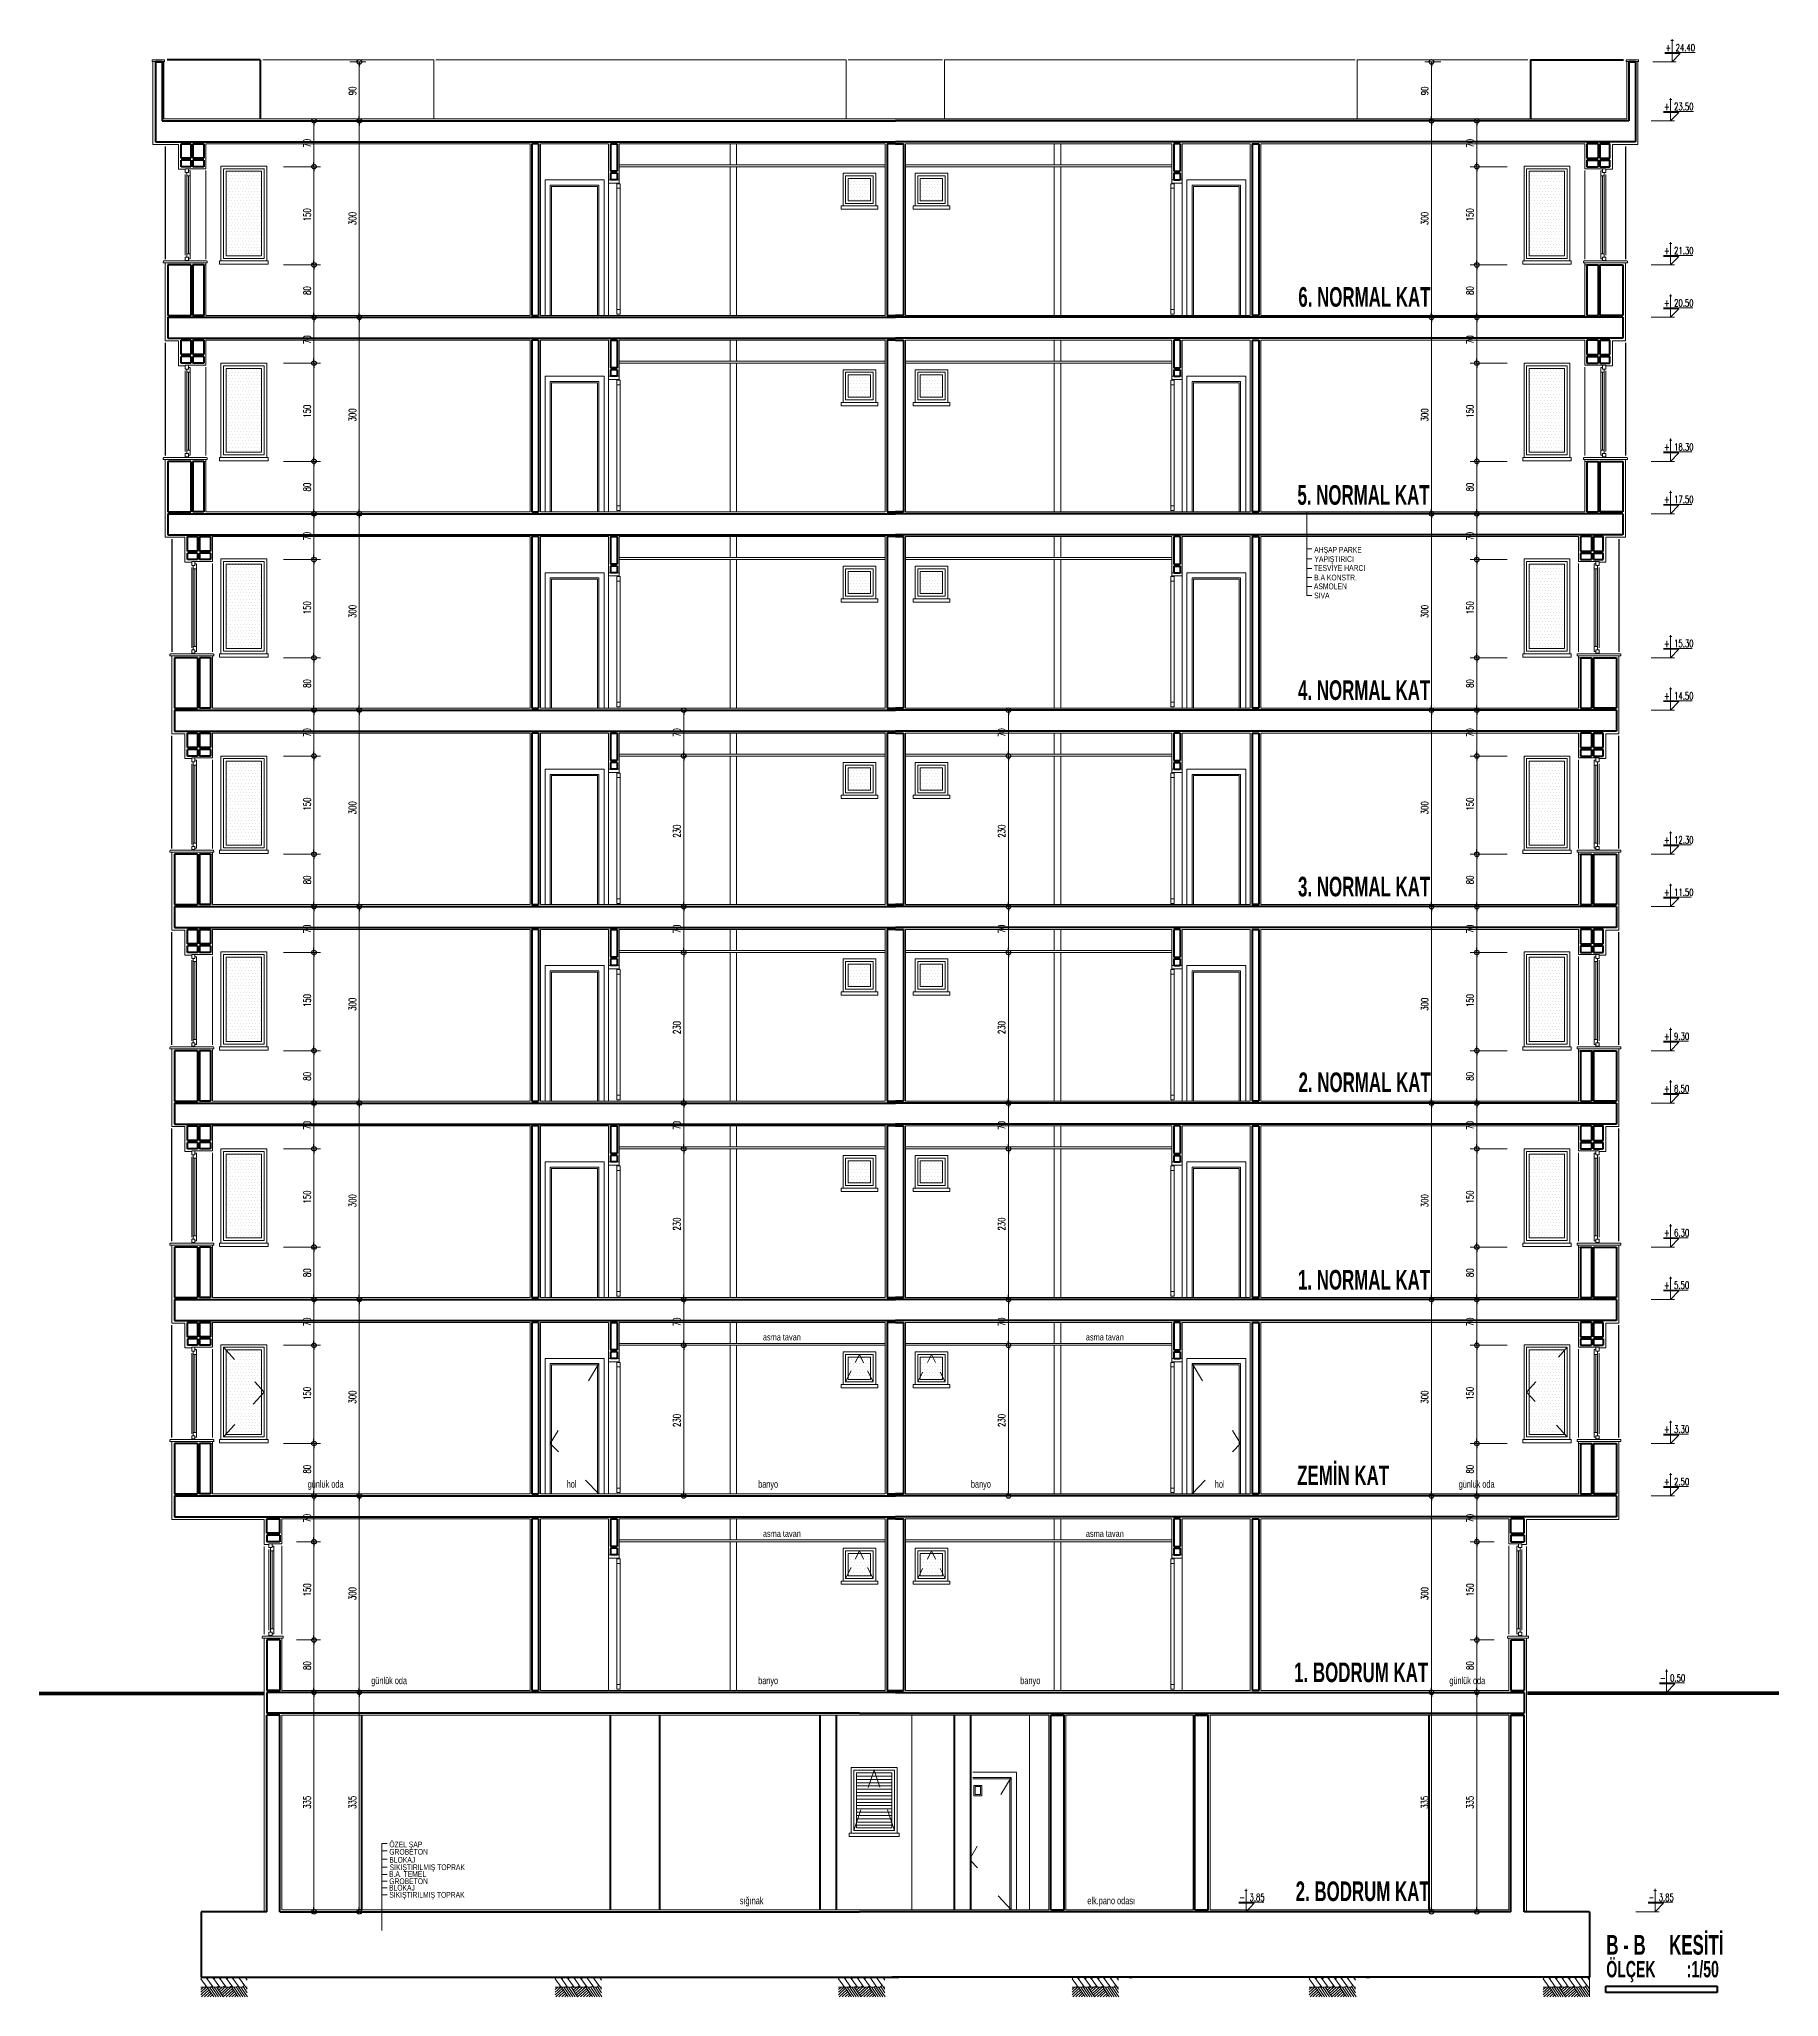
# Model space of a CAD drawing. Header units: millimetres. Extents: x 2016.56 to 2021.8, y 13721.83 to 13722.48.
# Drawn here: x 2019.319 to 2019.85, y 13721.832 to 13722.43 of the extents above; entities that cross this region are included whole.
import ezdxf

# ---------------------------------------------------------------- set-up
doc = ezdxf.new("R2010")
doc.units = ezdxf.units.MM
doc.linetypes.add('HIDDEN', pattern=[0.375, 0.25, -0.125])
doc.layers.get('0').update_dxf_attribs({"lineweight": 20})
for name, color, linetype, lineweight in [('0.3', 150, 'Continuous', 30), ('1.2', 120, 'Continuous', 120), ('DH', 7, 'Continuous', 20), ('DIMV', 7, 'Continuous', 20), ('DUVAR', 4, 'Continuous', 40), ('kolon', 5, 'Continuous', 60), ('PENCERE', 3, 'Continuous', 13), ('SIVA', 7, 'Continuous', 20), ('TEFRİŞ', 11, 'Continuous', 9), ('TEXT', 7, 'Continuous', 20)]:
    doc.layers.add(name, color=color, linetype=linetype, lineweight=lineweight)
doc.styles.get("Standard").update_dxf_attribs({"font": 'txt.shx', "width": 0.7, "height": 11})
doc.styles.add('style1', font='swisscbo.ttf', dxfattribs={"width": 0.75, "height": 11})
doc.styles.add('style3', font='GOTHIC.TTF', dxfattribs={"width": 0.7, "height": 11})

msp = doc.modelspace()

# ---------------------------------------------------------------- texts
at = {"layer": 'DIMV', "width": 0.7}
for s, p in [('90', (2019.41582, 13722.41278)), ('90', (2019.7433, 13722.41278)), ('70', (2019.40198, 13722.39678)), ('70', (2019.75715, 13722.39678)), ('150', (2019.40198, 13722.37427)), ('150', (2019.75715, 13722.37427)), ('300', (2019.41582, 13722.37314)), ('300', (2019.7433, 13722.37314)), ('80', (2019.40198, 13722.35178)), ('80', (2019.75715, 13722.35178)), ('70', (2019.40198, 13722.33678)), ('70', (2019.75715, 13722.33678)), ('150', (2019.40198, 13722.31427)), ('150', (2019.75715, 13722.31427)), ('300', (2019.41582, 13722.31314)), ('300', (2019.7433, 13722.31314)), ('80', (2019.40198, 13722.29178)), ('80', (2019.75715, 13722.29178)), ('70', (2019.40198, 13722.27678)), ('70', (2019.75715, 13722.27678)), ('150', (2019.40198, 13722.25427)), ('150', (2019.75715, 13722.25427)), ('300', (2019.41582, 13722.25314)), ('300', (2019.7433, 13722.25314)), ('80', (2019.40198, 13722.23178)), ('80', (2019.75715, 13722.23178)), ('70', (2019.40198, 13722.21678)), ('70', (2019.51492, 13722.21678)), ('70', (2019.6141, 13722.21678)), ('70', (2019.75715, 13722.21678)), ('150', (2019.40198, 13722.19427)), ('150', (2019.75715, 13722.19427)), ('300', (2019.41582, 13722.19314)), ('300', (2019.7433, 13722.19314)), ('230', (2019.51492, 13722.18601)), ('230', (2019.6141, 13722.18601)), ('80', (2019.40198, 13722.17178)), ('80', (2019.75715, 13722.17178)), ('70', (2019.40198, 13722.15678)), ('70', (2019.51492, 13722.15678)), ('70', (2019.6141, 13722.15678)), ('70', (2019.75715, 13722.15678)), ('150', (2019.40198, 13722.13427)), ('150', (2019.75715, 13722.13427)), ('300', (2019.41582, 13722.13314)), ('300', (2019.7433, 13722.13314)), ('230', (2019.51492, 13722.12601)), ('230', (2019.6141, 13722.12601)), ('80', (2019.40198, 13722.11178)), ('80', (2019.75715, 13722.11178)), ('70', (2019.40198, 13722.09678)), ('70', (2019.51492, 13722.09678)), ('70', (2019.6141, 13722.09678)), ('70', (2019.75715, 13722.09678)), ('150', (2019.40198, 13722.07427)), ('300', (2019.41582, 13722.07314)), ('300', (2019.7433, 13722.07314)), ('150', (2019.75715, 13722.07427)), ('230', (2019.51492, 13722.06601)), ('230', (2019.6141, 13722.06601)), ('80', (2019.40198, 13722.05178)), ('80', (2019.75715, 13722.05178)), ('70', (2019.40198, 13722.03678)), ('70', (2019.51492, 13722.03678)), ('70', (2019.6141, 13722.03678)), ('70', (2019.75715, 13722.03678)), ('150', (2019.40198, 13722.01427)), ('300', (2019.41582, 13722.01314)), ('300', (2019.7433, 13722.01314)), ('150', (2019.75715, 13722.01427)), ('230', (2019.51492, 13722.00601)), ('230', (2019.6141, 13722.00601)), ('80', (2019.40198, 13721.99178)), ('80', (2019.75715, 13721.99178)), ('70', (2019.40198, 13721.97678)), ('70', (2019.75715, 13721.97678)), ('150', (2019.40198, 13721.95427)), ('300', (2019.41582, 13721.95314)), ('300', (2019.7433, 13721.95314)), ('150', (2019.75715, 13721.95427)), ('80', (2019.40198, 13721.93178)), ('80', (2019.75715, 13721.93178)), ('335', (2019.40198, 13721.88938)), ('335', (2019.41582, 13721.88938)), ('335', (2019.7433, 13721.88938)), ('335', (2019.75715, 13721.88938))]:
    msp.add_text(s, height=0.0022, rotation=90, dxfattribs=at).set_placement(p)
at = {"layer": 'kolon', "style": 'style1', "width": 0.75}
for s, height, p in [('B - B     KESİTİ', 0.006, (2019.79769, 13721.84482)), ('ÖLÇEK        :1/50', 0.005, (2019.79769, 13721.8379))]:
    msp.add_text(s, height=height, dxfattribs=at).set_placement(p)
at = {"layer": 'TEXT', "width": 0.7}
for s, p in [('+ 24.40', (2019.81577, 13722.42621)), ('+ 23.50', (2019.8153, 13722.40821)), ('+ 21.30', (2019.8153, 13722.36421)), ('+ 20.50', (2019.8153, 13722.34821)), ('+ 18.30', (2019.8153, 13722.30421)), ('+ 17.50', (2019.8153, 13722.28821)), ('+ 15.30', (2019.8153, 13722.24421)), ('+ 14.50', (2019.8153, 13722.22821)), ('+ 12.30', (2019.8153, 13722.18421)), ('+ 11.50', (2019.8153, 13722.16821)), ('+ 9.30', (2019.8153, 13722.12421)), ('+ 8.50', (2019.8153, 13722.10821)), ('+ 6.30', (2019.8153, 13722.06421)), ('+ 5.50', (2019.8153, 13722.04821)), ('+ 3.30', (2019.8153, 13722.00421)), ('+ 2.50', (2019.8153, 13721.98821)), ('- 0.50', (2019.81409, 13721.92821)), ('- 3.85', (2019.68562, 13721.86121)), ('- 3.85', (2019.8106, 13721.86121))]:
    msp.add_text(s, height=0.0022, dxfattribs=at).set_placement(p)
at = {"layer": 'TEXT'}
for s, height, style, width, p in [('6. NORMAL KAT', 0.006, 'style1', 0.75, (2019.70362, 13722.34817)), ('5. NORMAL KAT', 0.006, 'style1', 0.75, (2019.70335, 13722.28768)), ('TESVİYE HARCI', 0.00176, 'style3', 0.7, (2019.70838, 13722.2675)), ('AHŞAP PARKE', 0.00176, 'style3', 0.7, (2019.70847, 13722.27305)), ('YAPIŞTIRICI ', 0.00176, 'style3', 0.7, (2019.70856, 13722.27022)), ('ASMOLEN', 0.00176, 'style3', 0.7, (2019.70838, 13722.26189)), ('B.A KONSTR.', 0.00176, 'style3', 0.7, (2019.70847, 13722.26457)), ('SIVA', 0.00176, 'style3', 0.7, (2019.70847, 13722.2591)), ('4. NORMAL KAT', 0.006, 'style1', 0.75, (2019.70354, 13722.22806)), ('3. NORMAL KAT', 0.006, 'style1', 0.75, (2019.70354, 13722.16806)), ('2. NORMAL KAT', 0.006, 'style1', 0.75, (2019.7037, 13722.10829)), ('1. NORMAL KAT', 0.006, 'style1', 0.75, (2019.70351, 13722.04796)), ('asma tavan ', 0.002, 'style3', 0.7, (2019.5401, 13722.03243)), ('asma tavan ', 0.002, 'style3', 0.7, (2019.63874, 13722.03243)), ('ZEMİN KAT', 0.006, 'style1', 0.75, (2019.70329, 13721.98823)), ('günlük oda', 0.0022, 'style3', 0.7, (2019.40105, 13721.98745)), ('hol', 0.0022, 'style3', 0.7, (2019.48016, 13721.98745)), ('banyo', 0.0022, 'style3', 0.7, (2019.53864, 13721.98745)), ('banyo', 0.0022, 'style3', 0.7, (2019.60362, 13721.98745)), ('hol', 0.0022, 'style3', 0.7, (2019.67813, 13721.98745)), ('günlük oda', 0.0022, 'style3', 0.7, (2019.75261, 13721.98745)), ('asma tavan ', 0.002, 'style3', 0.7, (2019.5401, 13721.97243)), ('asma tavan ', 0.002, 'style3', 0.7, (2019.63874, 13721.97243)), ('günlük oda', 0.0022, 'style3', 0.7, (2019.42045, 13721.92745)), ('banyo', 0.0022, 'style3', 0.7, (2019.53864, 13721.92745)), ('banyo', 0.0022, 'style3', 0.7, (2019.61871, 13721.92745)), ('1. BODRUM KAT', 0.006, 'style1', 0.75, (2019.70235, 13721.92806)), ('günlük oda', 0.0022, 'style3', 0.7, (2019.74976, 13721.92745)), ('ÖZEL ŞAP', 0.00176, 'style3', 0.7, (2019.42599, 13721.87761)), ('GROBETON', 0.00176, 'style3', 0.7, (2019.42599, 13721.87536)), ('B.A. TEMEL', 0.00176, 'style3', 0.7, (2019.4259, 13721.86858)), ('BLOKAJ', 0.00176, 'style3', 0.7, (2019.42599, 13721.87289)), ('SIKIŞTIRILMIŞ TOPRAK', 0.00176, 'style3', 0.7, (2019.42608, 13721.87064)), ('BLOKAJ', 0.00176, 'style3', 0.7, (2019.4259, 13721.86439)), ('SIKIŞTIRILMIŞ TOPRAK', 0.00176, 'style3', 0.7, (2019.42599, 13721.86222)), ('GROBETON', 0.00176, 'style3', 0.7, (2019.42599, 13721.86637)), ('2. BODRUM KAT', 0.006, 'style1', 0.75, (2019.70281, 13721.86119)), ('sığınak', 0.0022, 'style3', 0.7, (2019.53303, 13721.86023)), ('elk.pano odası', 0.0022, 'style3', 0.7, (2019.63918, 13721.86023))]:
    msp.add_text(s, height=height, dxfattribs=dict(at, style=style, width=width)).set_placement(p)

# ---------------------------------------------------------------- linework, layer by layer
for p, q in [((2019.43956, 13722.42354), (2019.38736, 13722.42354)), ((2019.43956, 13722.42354), (2019.43956, 13722.40554)), ((2019.56556, 13722.42354), (2019.44016, 13722.42354)), ((2019.56556, 13722.42354), (2019.56556, 13722.40554)), ((2019.56616, 13722.42354), (2019.58056, 13722.42354)), ((2019.59496, 13722.42354), (2019.58056, 13722.42354)), ((2019.59556, 13722.42354), (2019.72096, 13722.42354)), ((2019.59556, 13722.42354), (2019.59556, 13722.40554)), ((2019.72156, 13722.42354), (2019.72156, 13722.40554)), ((2019.72156, 13722.42354), (2019.77376, 13722.42354)), ((2019.58056, 13722.40554), (2019.35716, 13722.40554)), ((2019.58056, 13722.40554), (2019.80396, 13722.40554)), ((2019.36156, 13722.39774), (2019.35376, 13722.39774)), ((2019.36156, 13722.39774), (2019.36156, 13722.39014)), ((2019.46896, 13722.39794), (2019.36996, 13722.39794)), ((2019.46896, 13722.39794), (2019.46896, 13722.34554)), ((2019.49296, 13722.39794), (2019.47216, 13722.39794)), ((2019.49096, 13722.39794), (2019.47216, 13722.39794)), ((2019.47216, 13722.34554), (2019.47216, 13722.39794)), ((2019.49296, 13722.38594), (2019.49296, 13722.39794)), ((2019.49616, 13722.39794), (2019.57746, 13722.39794)), ((2019.49616, 13722.39794), (2019.49616, 13722.38594)), ((2019.53006, 13722.39794), (2019.53006, 13722.39154)), ((2019.53206, 13722.39794), (2019.53206, 13722.39154)), ((2019.57746, 13722.39794), (2019.57746, 13722.34554)), ((2019.58366, 13722.39794), (2019.58366, 13722.34554)), ((2019.66496, 13722.39794), (2019.58366, 13722.39794)), ((2019.62906, 13722.39794), (2019.62906, 13722.39154)), ((2019.63106, 13722.39794), (2019.63106, 13722.39154)), ((2019.66496, 13722.39794), (2019.66496, 13722.38594)), ((2019.66816, 13722.38594), (2019.66816, 13722.39794)), ((2019.66816, 13722.39794), (2019.68896, 13722.39794)), ((2019.67016, 13722.39794), (2019.68896, 13722.39794)), ((2019.68896, 13722.34554), (2019.68896, 13722.39794)), ((2019.69216, 13722.39794), (2019.79116, 13722.39794)), ((2019.69216, 13722.39794), (2019.69216, 13722.34554)), ((2019.79956, 13722.39774), (2019.80736, 13722.39774)), ((2019.79956, 13722.39774), (2019.79956, 13722.39014)), ((2019.36996, 13722.39034), (2019.36996, 13722.39034)), ((2019.37456, 13722.39114), (2019.38856, 13722.39114)), ((2019.37456, 13722.39114), (2019.37456, 13722.36214)), ((2019.37536, 13722.39034), (2019.37536, 13722.36294)), ((2019.37536, 13722.39034), (2019.38776, 13722.39034)), ((2019.37616, 13722.38954), (2019.37616, 13722.36374)), ((2019.37616, 13722.38954), (2019.38696, 13722.38954)), ((2019.38696, 13722.38954), (2019.38696, 13722.36374)), ((2019.38776, 13722.39034), (2019.38776, 13722.36294)), ((2019.38776, 13722.39034), (2019.38776, 13722.36294)), ((2019.38856, 13722.39114), (2019.38856, 13722.36214)), ((2019.49616, 13722.39154), (2019.57746, 13722.39154)), ((2019.49616, 13722.39094), (2019.57746, 13722.39094)), ((2019.53006, 13722.39094), (2019.53006, 13722.34554)), ((2019.53206, 13722.39094), (2019.53206, 13722.34554)), ((2019.66496, 13722.39154), (2019.58366, 13722.39154)), ((2019.66496, 13722.39094), (2019.58366, 13722.39094)), ((2019.62906, 13722.39094), (2019.62906, 13722.34554)), ((2019.63106, 13722.39094), (2019.63106, 13722.34554)), ((2019.77256, 13722.39114), (2019.77256, 13722.36214)), ((2019.78656, 13722.39114), (2019.77256, 13722.39114)), ((2019.77336, 13722.39034), (2019.77336, 13722.36294)), ((2019.78576, 13722.39034), (2019.77336, 13722.39034)), ((2019.77336, 13722.39034), (2019.77336, 13722.36294)), ((2019.78496, 13722.38954), (2019.77416, 13722.38954)), ((2019.77416, 13722.38954), (2019.77416, 13722.36374)), ((2019.78496, 13722.38954), (2019.78496, 13722.36374)), ((2019.78576, 13722.39034), (2019.78576, 13722.36294)), ((2019.78656, 13722.39114), (2019.78656, 13722.36214)), ((2019.79116, 13722.39034), (2019.79116, 13722.39034)), ((2019.47356, 13722.38694), (2019.47356, 13722.34554)), ((2019.49156, 13722.38694), (2019.47356, 13722.38694)), ((2019.47516, 13722.38534), (2019.47516, 13722.34554)), ((2019.48996, 13722.38534), (2019.47516, 13722.38534)), ((2019.48996, 13722.34554), (2019.48996, 13722.38534)), ((2019.49156, 13722.34554), (2019.49156, 13722.38694)), ((2019.49356, 13722.38694), (2019.49296, 13722.38694)), ((2019.49296, 13722.38594), (2019.49296, 13722.34554)), ((2019.49296, 13722.38594), (2019.49616, 13722.38594)), ((2019.49545, 13722.38574), (2019.49545, 13722.34594)), ((2019.49645, 13722.38574), (2019.49545, 13722.38574)), ((2019.49645, 13722.38434), (2019.49545, 13722.38434)), ((2019.49556, 13722.38694), (2019.49616, 13722.38694)), ((2019.49645, 13722.38574), (2019.49645, 13722.34594)), ((2019.56456, 13722.38894), (2019.56456, 13722.37894)), ((2019.56456, 13722.38894), (2019.57456, 13722.38894)), ((2019.56536, 13722.38814), (2019.56536, 13722.37974)), ((2019.56536, 13722.38814), (2019.57376, 13722.38814)), ((2019.56616, 13722.38054), (2019.56616, 13722.38734)), ((2019.57296, 13722.38734), (2019.56616, 13722.38734)), ((2019.57296, 13722.38054), (2019.57296, 13722.38734)), ((2019.57376, 13722.38814), (2019.57376, 13722.37974)), ((2019.57456, 13722.38894), (2019.57456, 13722.37894)), ((2019.58656, 13722.38894), (2019.58656, 13722.37894)), ((2019.59656, 13722.38894), (2019.58656, 13722.38894)), ((2019.58736, 13722.38814), (2019.58736, 13722.37974)), ((2019.59576, 13722.38814), (2019.58736, 13722.38814)), ((2019.58816, 13722.38734), (2019.59496, 13722.38734)), ((2019.58816, 13722.38054), (2019.58816, 13722.38734)), ((2019.59496, 13722.38054), (2019.59496, 13722.38734)), ((2019.59576, 13722.38814), (2019.59576, 13722.37974)), ((2019.59656, 13722.38894), (2019.59656, 13722.37894)), ((2019.66468, 13722.38574), (2019.66568, 13722.38574)), ((2019.66468, 13722.38574), (2019.66468, 13722.34594)), ((2019.66468, 13722.38434), (2019.66568, 13722.38434)), ((2019.66556, 13722.38694), (2019.66496, 13722.38694)), ((2019.66816, 13722.38594), (2019.66496, 13722.38594)), ((2019.66568, 13722.38574), (2019.66568, 13722.34594)), ((2019.66756, 13722.38694), (2019.66816, 13722.38694)), ((2019.66816, 13722.38594), (2019.66816, 13722.34554)), ((2019.66956, 13722.38694), (2019.68756, 13722.38694)), ((2019.66956, 13722.34554), (2019.66956, 13722.38694)), ((2019.67116, 13722.38534), (2019.68596, 13722.38534)), ((2019.67116, 13722.34554), (2019.67116, 13722.38534)), ((2019.68596, 13722.38534), (2019.68596, 13722.34554)), ((2019.68756, 13722.38694), (2019.68756, 13722.34554)), ((2019.56396, 13722.37794), (2019.56396, 13722.37894)), ((2019.57516, 13722.37894), (2019.56396, 13722.37894)), ((2019.57516, 13722.37794), (2019.56396, 13722.37794)), ((2019.57376, 13722.37974), (2019.56536, 13722.37974)), ((2019.57296, 13722.38054), (2019.56616, 13722.38054)), ((2019.57516, 13722.37794), (2019.57516, 13722.37894)), ((2019.58596, 13722.37894), (2019.59716, 13722.37894)), ((2019.58596, 13722.37794), (2019.58596, 13722.37894)), ((2019.58596, 13722.37794), (2019.59716, 13722.37794)), ((2019.58736, 13722.37974), (2019.59576, 13722.37974)), ((2019.58816, 13722.38054), (2019.59496, 13722.38054)), ((2019.59716, 13722.37794), (2019.59716, 13722.37894)), ((2019.35696, 13722.36154), (2019.35696, 13722.36192)), ((2019.35756, 13722.36154), (2019.35696, 13722.36154)), ((2019.37019, 13722.36214), (2019.35714, 13722.36214)), ((2019.35756, 13722.33774), (2019.35756, 13722.36154)), ((2019.35756, 13722.36154), (2019.36936, 13722.36154)), ((2019.36936, 13722.36094), (2019.36996, 13722.36094)), ((2019.36996, 13722.36154), (2019.37036, 13722.36154)), ((2019.37036, 13722.36154), (2019.37036, 13722.36192)), ((2019.37416, 13722.36214), (2019.37416, 13722.36114)), ((2019.38896, 13722.36214), (2019.37416, 13722.36214)), ((2019.38896, 13722.36114), (2019.37416, 13722.36114)), ((2019.38776, 13722.36294), (2019.37536, 13722.36294)), ((2019.37536, 13722.36294), (2019.38776, 13722.36294)), ((2019.37616, 13722.36374), (2019.38696, 13722.36374)), ((2019.38896, 13722.36214), (2019.38896, 13722.36114)), ((2019.77216, 13722.36214), (2019.78696, 13722.36214)), ((2019.77216, 13722.36214), (2019.77216, 13722.36114)), ((2019.77216, 13722.36114), (2019.78696, 13722.36114)), ((2019.78576, 13722.36294), (2019.77336, 13722.36294)), ((2019.77336, 13722.36294), (2019.78576, 13722.36294)), ((2019.78496, 13722.36374), (2019.77416, 13722.36374)), ((2019.78696, 13722.36214), (2019.78696, 13722.36114)), ((2019.79076, 13722.36154), (2019.79076, 13722.36192)), ((2019.79116, 13722.36154), (2019.79076, 13722.36154)), ((2019.79094, 13722.36214), (2019.80399, 13722.36214)), ((2019.79176, 13722.36094), (2019.79116, 13722.36094)), ((2019.80356, 13722.36154), (2019.79176, 13722.36154)), ((2019.80356, 13722.36154), (2019.80416, 13722.36154)), ((2019.80356, 13722.33774), (2019.80356, 13722.36154)), ((2019.80416, 13722.36154), (2019.80416, 13722.36192)), ((2019.49645, 13722.34734), (2019.49545, 13722.34734)), ((2019.66468, 13722.34734), (2019.66568, 13722.34734)), ((2019.46896, 13722.34554), (2019.36996, 13722.34554)), ((2019.46896, 13722.34554), (2019.38816, 13722.34554)), ((2019.56496, 13722.34554), (2019.47216, 13722.34554)), ((2019.57746, 13722.34554), (2019.47216, 13722.34554)), ((2019.49645, 13722.34594), (2019.49545, 13722.34594)), ((2019.58366, 13722.34554), (2019.68896, 13722.34554)), ((2019.59616, 13722.34554), (2019.68896, 13722.34554)), ((2019.66468, 13722.34594), (2019.66568, 13722.34594)), ((2019.69216, 13722.34554), (2019.77296, 13722.34554)), ((2019.69216, 13722.34554), (2019.79116, 13722.34554)), ((2019.36156, 13722.33774), (2019.36156, 13722.33014)), ((2019.46896, 13722.33794), (2019.36996, 13722.33794)), ((2019.46896, 13722.33794), (2019.46896, 13722.28554)), ((2019.49096, 13722.33794), (2019.47216, 13722.33794)), ((2019.49296, 13722.33794), (2019.47216, 13722.33794)), ((2019.47216, 13722.28554), (2019.47216, 13722.33794)), ((2019.49296, 13722.32594), (2019.49296, 13722.33794)), ((2019.49616, 13722.33794), (2019.49616, 13722.32594)), ((2019.49616, 13722.33794), (2019.57746, 13722.33794)), ((2019.53006, 13722.33794), (2019.53006, 13722.33154)), ((2019.53206, 13722.33794), (2019.53206, 13722.33154)), ((2019.57746, 13722.33794), (2019.57746, 13722.28554)), ((2019.66496, 13722.33794), (2019.58366, 13722.33794)), ((2019.58366, 13722.33794), (2019.58366, 13722.28554)), ((2019.62906, 13722.33794), (2019.62906, 13722.33154)), ((2019.63106, 13722.33794), (2019.63106, 13722.33154)), ((2019.66496, 13722.33794), (2019.66496, 13722.32594)), ((2019.66816, 13722.32594), (2019.66816, 13722.33794)), ((2019.66816, 13722.33794), (2019.68896, 13722.33794)), ((2019.67016, 13722.33794), (2019.68896, 13722.33794)), ((2019.68896, 13722.28554), (2019.68896, 13722.33794)), ((2019.69216, 13722.33794), (2019.79116, 13722.33794)), ((2019.69216, 13722.33794), (2019.69216, 13722.28554)), ((2019.79956, 13722.33774), (2019.79956, 13722.33014)), ((2019.36996, 13722.33034), (2019.36996, 13722.33034)), ((2019.37456, 13722.33094), (2019.37456, 13722.30214)), ((2019.37456, 13722.33094), (2019.38856, 13722.33094)), ((2019.37536, 13722.33014), (2019.38776, 13722.33014)), ((2019.37536, 13722.33014), (2019.37536, 13722.30294)), ((2019.37616, 13722.32934), (2019.38696, 13722.32934)), ((2019.37616, 13722.32934), (2019.37616, 13722.30374)), ((2019.38696, 13722.32934), (2019.38696, 13722.30374)), ((2019.38776, 13722.33014), (2019.38776, 13722.30294)), ((2019.38776, 13722.33014), (2019.38776, 13722.30294)), ((2019.38856, 13722.33094), (2019.38856, 13722.30214)), ((2019.49616, 13722.33154), (2019.57746, 13722.33154)), ((2019.49616, 13722.33094), (2019.57746, 13722.33094)), ((2019.53006, 13722.33094), (2019.53006, 13722.28554)), ((2019.53206, 13722.33094), (2019.53206, 13722.28554)), ((2019.66496, 13722.33154), (2019.58366, 13722.33154)), ((2019.66496, 13722.33094), (2019.58366, 13722.33094)), ((2019.62906, 13722.33094), (2019.62906, 13722.28554)), ((2019.63106, 13722.33094), (2019.63106, 13722.28554)), ((2019.78656, 13722.33094), (2019.77256, 13722.33094)), ((2019.77256, 13722.33094), (2019.77256, 13722.30214)), ((2019.77336, 13722.33014), (2019.77336, 13722.30294)), ((2019.78576, 13722.33014), (2019.77336, 13722.33014)), ((2019.77336, 13722.33014), (2019.77336, 13722.30294)), ((2019.77416, 13722.32934), (2019.77416, 13722.30374)), ((2019.78496, 13722.32934), (2019.77416, 13722.32934)), ((2019.78496, 13722.32934), (2019.78496, 13722.30374)), ((2019.78576, 13722.33014), (2019.78576, 13722.30294)), ((2019.78656, 13722.33094), (2019.78656, 13722.30214)), ((2019.79116, 13722.33034), (2019.79116, 13722.33034)), ((2019.47356, 13722.32694), (2019.47356, 13722.28554)), ((2019.49156, 13722.32694), (2019.47356, 13722.32694)), ((2019.47516, 13722.32534), (2019.47516, 13722.28554)), ((2019.48996, 13722.32534), (2019.47516, 13722.32534)), ((2019.48996, 13722.28554), (2019.48996, 13722.32534)), ((2019.49156, 13722.28554), (2019.49156, 13722.32694)), ((2019.49356, 13722.32694), (2019.49296, 13722.32694)), ((2019.49296, 13722.32594), (2019.49296, 13722.28554)), ((2019.49296, 13722.32594), (2019.49616, 13722.32594)), ((2019.49545, 13722.32574), (2019.49545, 13722.28594)), ((2019.49645, 13722.32574), (2019.49545, 13722.32574)), ((2019.49645, 13722.32434), (2019.49545, 13722.32434)), ((2019.49556, 13722.32694), (2019.49616, 13722.32694)), ((2019.49645, 13722.32574), (2019.49645, 13722.28594)), ((2019.56456, 13722.32894), (2019.56456, 13722.31894)), ((2019.56456, 13722.32894), (2019.57456, 13722.32894)), ((2019.56536, 13722.32814), (2019.56536, 13722.31974)), ((2019.56536, 13722.32814), (2019.57376, 13722.32814)), ((2019.56616, 13722.32054), (2019.56616, 13722.32734)), ((2019.57296, 13722.32734), (2019.56616, 13722.32734)), ((2019.57296, 13722.32054), (2019.57296, 13722.32734)), ((2019.57376, 13722.32814), (2019.57376, 13722.31974)), ((2019.57456, 13722.32894), (2019.57456, 13722.31894)), ((2019.58656, 13722.32894), (2019.58656, 13722.31894)), ((2019.59656, 13722.32894), (2019.58656, 13722.32894)), ((2019.58736, 13722.32814), (2019.58736, 13722.31974)), ((2019.59576, 13722.32814), (2019.58736, 13722.32814)), ((2019.58816, 13722.32734), (2019.59496, 13722.32734)), ((2019.58816, 13722.32054), (2019.58816, 13722.32734)), ((2019.59496, 13722.32054), (2019.59496, 13722.32734)), ((2019.59576, 13722.32814), (2019.59576, 13722.31974)), ((2019.59656, 13722.32894), (2019.59656, 13722.31894)), ((2019.66468, 13722.32574), (2019.66568, 13722.32574)), ((2019.66468, 13722.32574), (2019.66468, 13722.28594)), ((2019.66468, 13722.32434), (2019.66568, 13722.32434)), ((2019.66556, 13722.32694), (2019.66496, 13722.32694)), ((2019.66816, 13722.32594), (2019.66496, 13722.32594)), ((2019.66568, 13722.32574), (2019.66568, 13722.28594)), ((2019.66756, 13722.32694), (2019.66816, 13722.32694)), ((2019.66816, 13722.32594), (2019.66816, 13722.28554)), ((2019.66956, 13722.32694), (2019.68756, 13722.32694)), ((2019.66956, 13722.28554), (2019.66956, 13722.32694)), ((2019.67116, 13722.32534), (2019.68596, 13722.32534)), ((2019.67116, 13722.28554), (2019.67116, 13722.32534)), ((2019.68596, 13722.32534), (2019.68596, 13722.28554)), ((2019.68756, 13722.32694), (2019.68756, 13722.28554)), ((2019.56396, 13722.31794), (2019.56396, 13722.31894)), ((2019.57516, 13722.31894), (2019.56396, 13722.31894)), ((2019.57516, 13722.31794), (2019.56396, 13722.31794)), ((2019.57376, 13722.31974), (2019.56536, 13722.31974)), ((2019.57296, 13722.32054), (2019.56616, 13722.32054)), ((2019.57516, 13722.31794), (2019.57516, 13722.31894)), ((2019.58596, 13722.31894), (2019.59716, 13722.31894)), ((2019.58596, 13722.31794), (2019.58596, 13722.31894)), ((2019.58596, 13722.31794), (2019.59716, 13722.31794)), ((2019.58736, 13722.31974), (2019.59576, 13722.31974)), ((2019.58816, 13722.32054), (2019.59496, 13722.32054)), ((2019.59716, 13722.31794), (2019.59716, 13722.31894)), ((2019.35696, 13722.30154), (2019.35696, 13722.30192)), ((2019.35756, 13722.30154), (2019.35696, 13722.30154)), ((2019.37019, 13722.30214), (2019.35714, 13722.30214)), ((2019.35756, 13722.27774), (2019.35756, 13722.30154)), ((2019.35756, 13722.30154), (2019.36936, 13722.30154)), ((2019.36936, 13722.30094), (2019.36996, 13722.30094)), ((2019.36996, 13722.30154), (2019.37036, 13722.30154)), ((2019.37036, 13722.30154), (2019.37036, 13722.30192)), ((2019.38896, 13722.30214), (2019.37416, 13722.30214)), ((2019.37416, 13722.30214), (2019.37416, 13722.30114)), ((2019.38896, 13722.30114), (2019.37416, 13722.30114)), ((2019.37536, 13722.30294), (2019.38776, 13722.30294)), ((2019.38776, 13722.30294), (2019.37536, 13722.30294)), ((2019.37616, 13722.30374), (2019.38696, 13722.30374)), ((2019.38896, 13722.30214), (2019.38896, 13722.30114)), ((2019.77216, 13722.30214), (2019.77216, 13722.30114)), ((2019.77216, 13722.30214), (2019.78696, 13722.30214)), ((2019.77216, 13722.30114), (2019.78696, 13722.30114)), ((2019.77336, 13722.30294), (2019.78576, 13722.30294)), ((2019.78576, 13722.30294), (2019.77336, 13722.30294)), ((2019.78496, 13722.30374), (2019.77416, 13722.30374)), ((2019.78696, 13722.30214), (2019.78696, 13722.30114)), ((2019.79076, 13722.30154), (2019.79076, 13722.30192)), ((2019.79116, 13722.30154), (2019.79076, 13722.30154)), ((2019.79094, 13722.30214), (2019.80399, 13722.30214)), ((2019.79176, 13722.30094), (2019.79116, 13722.30094)), ((2019.80356, 13722.30154), (2019.79176, 13722.30154)), ((2019.80356, 13722.30154), (2019.80416, 13722.30154)), ((2019.80356, 13722.27774), (2019.80356, 13722.30154)), ((2019.80416, 13722.30154), (2019.80416, 13722.30192)), ((2019.49645, 13722.28734), (2019.49545, 13722.28734)), ((2019.66468, 13722.28734), (2019.66568, 13722.28734)), ((2019.46896, 13722.28554), (2019.36996, 13722.28554)), ((2019.57746, 13722.28554), (2019.47216, 13722.28554)), ((2019.49645, 13722.28594), (2019.49545, 13722.28594)), ((2019.58366, 13722.28554), (2019.68896, 13722.28554)), ((2019.66468, 13722.28594), (2019.66568, 13722.28594)), ((2019.69216, 13722.28554), (2019.79116, 13722.28554)), ((2019.36356, 13722.27774), (2019.36356, 13722.27014)), ((2019.46896, 13722.27794), (2019.37196, 13722.27794)), ((2019.46896, 13722.27794), (2019.46896, 13722.22554)), ((2019.49096, 13722.27794), (2019.47216, 13722.27794)), ((2019.49296, 13722.27794), (2019.47216, 13722.27794)), ((2019.47216, 13722.22554), (2019.47216, 13722.27794)), ((2019.49296, 13722.26594), (2019.49296, 13722.27794)), ((2019.49616, 13722.27794), (2019.49616, 13722.26594)), ((2019.49616, 13722.27794), (2019.57746, 13722.27794)), ((2019.53006, 13722.27794), (2019.53006, 13722.27154)), ((2019.53206, 13722.27794), (2019.53206, 13722.27154)), ((2019.57746, 13722.27794), (2019.57746, 13722.22554)), ((2019.66496, 13722.27794), (2019.58366, 13722.27794)), ((2019.58366, 13722.27794), (2019.58366, 13722.22554)), ((2019.62906, 13722.27794), (2019.62906, 13722.27154)), ((2019.63106, 13722.27794), (2019.63106, 13722.27154)), ((2019.66496, 13722.27794), (2019.66496, 13722.26594)), ((2019.66816, 13722.27794), (2019.68896, 13722.27794)), ((2019.66816, 13722.26594), (2019.66816, 13722.27794)), ((2019.67016, 13722.27794), (2019.68896, 13722.27794)), ((2019.68896, 13722.22554), (2019.68896, 13722.27794)), ((2019.69216, 13722.27794), (2019.78916, 13722.27794)), ((2019.69216, 13722.27794), (2019.69216, 13722.22554)), ((2019.79756, 13722.27774), (2019.79756, 13722.27014)), ((2019.37196, 13722.27034), (2019.37196, 13722.27034)), ((2019.37456, 13722.27114), (2019.38856, 13722.27114)), ((2019.37456, 13722.27114), (2019.37456, 13722.24214)), ((2019.37536, 13722.27034), (2019.37536, 13722.24294)), ((2019.37536, 13722.27034), (2019.38776, 13722.27034)), ((2019.37616, 13722.26954), (2019.37616, 13722.24374)), ((2019.37616, 13722.26954), (2019.38696, 13722.26954)), ((2019.38696, 13722.26954), (2019.38696, 13722.24374)), ((2019.38776, 13722.27034), (2019.38776, 13722.24294)), ((2019.38776, 13722.27034), (2019.38776, 13722.24294)), ((2019.38856, 13722.27114), (2019.38856, 13722.24214)), ((2019.49616, 13722.27154), (2019.57746, 13722.27154)), ((2019.49616, 13722.27094), (2019.57746, 13722.27094)), ((2019.53006, 13722.27094), (2019.53006, 13722.22554)), ((2019.53206, 13722.27094), (2019.53206, 13722.22554)), ((2019.66496, 13722.27154), (2019.58366, 13722.27154)), ((2019.66496, 13722.27094), (2019.58366, 13722.27094)), ((2019.62906, 13722.27094), (2019.62906, 13722.22554)), ((2019.63106, 13722.27094), (2019.63106, 13722.22554)), ((2019.77256, 13722.27114), (2019.77256, 13722.24214)), ((2019.78656, 13722.27114), (2019.77256, 13722.27114)), ((2019.77336, 13722.27034), (2019.77336, 13722.24294)), ((2019.78576, 13722.27034), (2019.77336, 13722.27034)), ((2019.77336, 13722.27034), (2019.77336, 13722.24294)), ((2019.78496, 13722.26954), (2019.77416, 13722.26954)), ((2019.77416, 13722.26954), (2019.77416, 13722.24374)), ((2019.78496, 13722.26954), (2019.78496, 13722.24374)), ((2019.78576, 13722.27034), (2019.78576, 13722.24294)), ((2019.78656, 13722.27114), (2019.78656, 13722.24214)), ((2019.78916, 13722.27034), (2019.78916, 13722.27034)), ((2019.49156, 13722.26694), (2019.47356, 13722.26694)), ((2019.47356, 13722.26694), (2019.47356, 13722.22554)), ((2019.48996, 13722.26534), (2019.47516, 13722.26534)), ((2019.47516, 13722.26534), (2019.47516, 13722.22554)), ((2019.48996, 13722.22554), (2019.48996, 13722.26534)), ((2019.49156, 13722.22554), (2019.49156, 13722.26694)), ((2019.49356, 13722.26694), (2019.49296, 13722.26694)), ((2019.49296, 13722.26594), (2019.49616, 13722.26594)), ((2019.49296, 13722.26594), (2019.49296, 13722.22554)), ((2019.49645, 13722.26574), (2019.49545, 13722.26574)), ((2019.49545, 13722.26574), (2019.49545, 13722.22594)), ((2019.49645, 13722.26434), (2019.49545, 13722.26434)), ((2019.49556, 13722.26694), (2019.49616, 13722.26694)), ((2019.49645, 13722.26574), (2019.49645, 13722.22594)), ((2019.56456, 13722.26894), (2019.56456, 13722.25894)), ((2019.56456, 13722.26894), (2019.57456, 13722.26894)), ((2019.56536, 13722.26814), (2019.56536, 13722.25974)), ((2019.56536, 13722.26814), (2019.57376, 13722.26814)), ((2019.56616, 13722.26054), (2019.56616, 13722.26734)), ((2019.57296, 13722.26734), (2019.56616, 13722.26734)), ((2019.57296, 13722.26054), (2019.57296, 13722.26734)), ((2019.57376, 13722.26814), (2019.57376, 13722.25974)), ((2019.57456, 13722.26894), (2019.57456, 13722.25894)), ((2019.58656, 13722.26894), (2019.58656, 13722.25894)), ((2019.59656, 13722.26894), (2019.58656, 13722.26894)), ((2019.58736, 13722.26814), (2019.58736, 13722.25974)), ((2019.59576, 13722.26814), (2019.58736, 13722.26814)), ((2019.58816, 13722.26734), (2019.59496, 13722.26734)), ((2019.58816, 13722.26054), (2019.58816, 13722.26734)), ((2019.59496, 13722.26054), (2019.59496, 13722.26734)), ((2019.59576, 13722.26814), (2019.59576, 13722.25974)), ((2019.59656, 13722.26894), (2019.59656, 13722.25894)), ((2019.66468, 13722.26574), (2019.66468, 13722.22594)), ((2019.66468, 13722.26574), (2019.66568, 13722.26574)), ((2019.66468, 13722.26434), (2019.66568, 13722.26434)), ((2019.66556, 13722.26694), (2019.66496, 13722.26694)), ((2019.66816, 13722.26594), (2019.66496, 13722.26594)), ((2019.66568, 13722.26574), (2019.66568, 13722.22594)), ((2019.66756, 13722.26694), (2019.66816, 13722.26694)), ((2019.66816, 13722.26594), (2019.66816, 13722.22554)), ((2019.66956, 13722.22554), (2019.66956, 13722.26694)), ((2019.66956, 13722.26694), (2019.68756, 13722.26694)), ((2019.67116, 13722.22554), (2019.67116, 13722.26534)), ((2019.67116, 13722.26534), (2019.68596, 13722.26534)), ((2019.68596, 13722.26534), (2019.68596, 13722.22554)), ((2019.68756, 13722.26694), (2019.68756, 13722.22554)), ((2019.56396, 13722.25794), (2019.56396, 13722.25894)), ((2019.57516, 13722.25894), (2019.56396, 13722.25894)), ((2019.57516, 13722.25794), (2019.56396, 13722.25794)), ((2019.57376, 13722.25974), (2019.56536, 13722.25974)), ((2019.57296, 13722.26054), (2019.56616, 13722.26054)), ((2019.57516, 13722.25794), (2019.57516, 13722.25894)), ((2019.58596, 13722.25894), (2019.59716, 13722.25894)), ((2019.58596, 13722.25794), (2019.58596, 13722.25894)), ((2019.58596, 13722.25794), (2019.59716, 13722.25794)), ((2019.58736, 13722.25974), (2019.59576, 13722.25974)), ((2019.58816, 13722.26054), (2019.59496, 13722.26054)), ((2019.59716, 13722.25794), (2019.59716, 13722.25894)), ((2019.35896, 13722.24154), (2019.35896, 13722.24192)), ((2019.35956, 13722.24154), (2019.35896, 13722.24154)), ((2019.37219, 13722.24214), (2019.35914, 13722.24214)), ((2019.35956, 13722.21774), (2019.35956, 13722.24154)), ((2019.35956, 13722.24154), (2019.37136, 13722.24154)), ((2019.37136, 13722.24094), (2019.37196, 13722.24094)), ((2019.37196, 13722.24154), (2019.37236, 13722.24154)), ((2019.37236, 13722.24154), (2019.37236, 13722.24192)), ((2019.37416, 13722.24214), (2019.37416, 13722.24114)), ((2019.38896, 13722.24214), (2019.37416, 13722.24214)), ((2019.38896, 13722.24114), (2019.37416, 13722.24114)), ((2019.38776, 13722.24294), (2019.37536, 13722.24294)), ((2019.37536, 13722.24294), (2019.38776, 13722.24294)), ((2019.37616, 13722.24374), (2019.38696, 13722.24374)), ((2019.38896, 13722.24214), (2019.38896, 13722.24114)), ((2019.77216, 13722.24214), (2019.78696, 13722.24214)), ((2019.77216, 13722.24214), (2019.77216, 13722.24114)), ((2019.77216, 13722.24114), (2019.78696, 13722.24114)), ((2019.78576, 13722.24294), (2019.77336, 13722.24294)), ((2019.77336, 13722.24294), (2019.78576, 13722.24294)), ((2019.78496, 13722.24374), (2019.77416, 13722.24374)), ((2019.78696, 13722.24214), (2019.78696, 13722.24114)), ((2019.78876, 13722.24154), (2019.78876, 13722.24192)), ((2019.78916, 13722.24154), (2019.78876, 13722.24154)), ((2019.78894, 13722.24214), (2019.80199, 13722.24214)), ((2019.78976, 13722.24094), (2019.78916, 13722.24094)), ((2019.80156, 13722.24154), (2019.78976, 13722.24154)), ((2019.80156, 13722.24154), (2019.80216, 13722.24154)), ((2019.80156, 13722.21774), (2019.80156, 13722.24154)), ((2019.80216, 13722.24154), (2019.80216, 13722.24192)), ((2019.46896, 13722.22554), (2019.37196, 13722.22554)), ((2019.46896, 13722.22554), (2019.38816, 13722.22554)), ((2019.56496, 13722.22554), (2019.47216, 13722.22554)), ((2019.57746, 13722.22554), (2019.47216, 13722.22554)), ((2019.49645, 13722.22734), (2019.49545, 13722.22734)), ((2019.49645, 13722.22594), (2019.49545, 13722.22594)), ((2019.58366, 13722.22554), (2019.68896, 13722.22554)), ((2019.59616, 13722.22554), (2019.68896, 13722.22554)), ((2019.66468, 13722.22734), (2019.66568, 13722.22734)), ((2019.66468, 13722.22594), (2019.66568, 13722.22594)), ((2019.69216, 13722.22554), (2019.77296, 13722.22554)), ((2019.69216, 13722.22554), (2019.78916, 13722.22554)), ((2019.36356, 13722.21774), (2019.36356, 13722.21014)), ((2019.46896, 13722.21794), (2019.37196, 13722.21794)), ((2019.46896, 13722.21794), (2019.46896, 13722.16554)), ((2019.49096, 13722.21794), (2019.47216, 13722.21794)), ((2019.49296, 13722.21794), (2019.47216, 13722.21794)), ((2019.47216, 13722.16554), (2019.47216, 13722.21794)), ((2019.49296, 13722.20594), (2019.49296, 13722.21794)), ((2019.49616, 13722.21794), (2019.49616, 13722.20594)), ((2019.49616, 13722.21794), (2019.57746, 13722.21794)), ((2019.53006, 13722.21794), (2019.53006, 13722.21154)), ((2019.53206, 13722.21794), (2019.53206, 13722.21154)), ((2019.57746, 13722.21794), (2019.57746, 13722.16554)), ((2019.66496, 13722.21794), (2019.58366, 13722.21794)), ((2019.58366, 13722.21794), (2019.58366, 13722.16554)), ((2019.62906, 13722.21794), (2019.62906, 13722.21154)), ((2019.63106, 13722.21794), (2019.63106, 13722.21154)), ((2019.66496, 13722.21794), (2019.66496, 13722.20594)), ((2019.66816, 13722.20594), (2019.66816, 13722.21794)), ((2019.66816, 13722.21794), (2019.68896, 13722.21794)), ((2019.67016, 13722.21794), (2019.68896, 13722.21794)), ((2019.68896, 13722.16554), (2019.68896, 13722.21794)), ((2019.69216, 13722.21794), (2019.78916, 13722.21794)), ((2019.69216, 13722.21794), (2019.69216, 13722.16554)), ((2019.79756, 13722.21774), (2019.79756, 13722.21014)), ((2019.37196, 13722.21034), (2019.37196, 13722.21034)), ((2019.37456, 13722.21094), (2019.37456, 13722.18214)), ((2019.37456, 13722.21094), (2019.38856, 13722.21094)), ((2019.37536, 13722.21014), (2019.38776, 13722.21014)), ((2019.37536, 13722.21014), (2019.37536, 13722.18294)), ((2019.38776, 13722.21014), (2019.38776, 13722.18294)), ((2019.38776, 13722.21014), (2019.38776, 13722.18294)), ((2019.38856, 13722.21094), (2019.38856, 13722.18214)), ((2019.49616, 13722.21154), (2019.57746, 13722.21154)), ((2019.49616, 13722.21094), (2019.57746, 13722.21094)), ((2019.53006, 13722.21094), (2019.53006, 13722.16554)), ((2019.53206, 13722.21094), (2019.53206, 13722.16554)), ((2019.66496, 13722.21154), (2019.58366, 13722.21154)), ((2019.66496, 13722.21094), (2019.58366, 13722.21094)), ((2019.62906, 13722.21094), (2019.62906, 13722.16554)), ((2019.63106, 13722.21094), (2019.63106, 13722.16554)), ((2019.78656, 13722.21094), (2019.77256, 13722.21094)), ((2019.77256, 13722.21094), (2019.77256, 13722.18214)), ((2019.77336, 13722.21014), (2019.77336, 13722.18294)), ((2019.78576, 13722.21014), (2019.77336, 13722.21014)), ((2019.77336, 13722.21014), (2019.77336, 13722.18294)), ((2019.78576, 13722.21014), (2019.78576, 13722.18294)), ((2019.78656, 13722.21094), (2019.78656, 13722.18214)), ((2019.78916, 13722.21034), (2019.78916, 13722.21034)), ((2019.37616, 13722.20934), (2019.38696, 13722.20934)), ((2019.37616, 13722.20934), (2019.37616, 13722.18374)), ((2019.38696, 13722.20934), (2019.38696, 13722.18374)), ((2019.47356, 13722.20694), (2019.47356, 13722.16554)), ((2019.49156, 13722.20694), (2019.47356, 13722.20694)), ((2019.47516, 13722.20534), (2019.47516, 13722.16554)), ((2019.48996, 13722.20534), (2019.47516, 13722.20534)), ((2019.48996, 13722.16554), (2019.48996, 13722.20534)), ((2019.49156, 13722.16554), (2019.49156, 13722.20694)), ((2019.49356, 13722.20694), (2019.49296, 13722.20694)), ((2019.49296, 13722.20594), (2019.49296, 13722.16554)), ((2019.49296, 13722.20594), (2019.49616, 13722.20594)), ((2019.49545, 13722.20574), (2019.49545, 13722.16594)), ((2019.49645, 13722.20574), (2019.49545, 13722.20574)), ((2019.49645, 13722.20434), (2019.49545, 13722.20434)), ((2019.49556, 13722.20694), (2019.49616, 13722.20694)), ((2019.49645, 13722.20574), (2019.49645, 13722.16594)), ((2019.56456, 13722.20894), (2019.56456, 13722.19894)), ((2019.56456, 13722.20894), (2019.57456, 13722.20894)), ((2019.56536, 13722.20814), (2019.56536, 13722.19974)), ((2019.56536, 13722.20814), (2019.57376, 13722.20814)), ((2019.56616, 13722.20054), (2019.56616, 13722.20734)), ((2019.57296, 13722.20734), (2019.56616, 13722.20734)), ((2019.57296, 13722.20054), (2019.57296, 13722.20734)), ((2019.57376, 13722.20814), (2019.57376, 13722.19974)), ((2019.57456, 13722.20894), (2019.57456, 13722.19894)), ((2019.58656, 13722.20894), (2019.58656, 13722.19894)), ((2019.59656, 13722.20894), (2019.58656, 13722.20894)), ((2019.58736, 13722.20814), (2019.58736, 13722.19974)), ((2019.59576, 13722.20814), (2019.58736, 13722.20814)), ((2019.58816, 13722.20734), (2019.59496, 13722.20734)), ((2019.58816, 13722.20054), (2019.58816, 13722.20734)), ((2019.59496, 13722.20054), (2019.59496, 13722.20734)), ((2019.59576, 13722.20814), (2019.59576, 13722.19974)), ((2019.59656, 13722.20894), (2019.59656, 13722.19894)), ((2019.66468, 13722.20574), (2019.66568, 13722.20574)), ((2019.66468, 13722.20574), (2019.66468, 13722.16594)), ((2019.66468, 13722.20434), (2019.66568, 13722.20434)), ((2019.66556, 13722.20694), (2019.66496, 13722.20694)), ((2019.66816, 13722.20594), (2019.66496, 13722.20594)), ((2019.66568, 13722.20574), (2019.66568, 13722.16594)), ((2019.66756, 13722.20694), (2019.66816, 13722.20694)), ((2019.66816, 13722.20594), (2019.66816, 13722.16554)), ((2019.66956, 13722.20694), (2019.68756, 13722.20694)), ((2019.66956, 13722.16554), (2019.66956, 13722.20694)), ((2019.67116, 13722.20534), (2019.68596, 13722.20534)), ((2019.67116, 13722.16554), (2019.67116, 13722.20534)), ((2019.68596, 13722.20534), (2019.68596, 13722.16554)), ((2019.68756, 13722.20694), (2019.68756, 13722.16554)), ((2019.77416, 13722.20934), (2019.77416, 13722.18374)), ((2019.78496, 13722.20934), (2019.77416, 13722.20934)), ((2019.78496, 13722.20934), (2019.78496, 13722.18374)), ((2019.56396, 13722.19794), (2019.56396, 13722.19894)), ((2019.57516, 13722.19894), (2019.56396, 13722.19894)), ((2019.57516, 13722.19794), (2019.56396, 13722.19794)), ((2019.57376, 13722.19974), (2019.56536, 13722.19974)), ((2019.57296, 13722.20054), (2019.56616, 13722.20054)), ((2019.57516, 13722.19794), (2019.57516, 13722.19894)), ((2019.58596, 13722.19894), (2019.59716, 13722.19894)), ((2019.58596, 13722.19794), (2019.58596, 13722.19894)), ((2019.58596, 13722.19794), (2019.59716, 13722.19794)), ((2019.58736, 13722.19974), (2019.59576, 13722.19974)), ((2019.58816, 13722.20054), (2019.59496, 13722.20054)), ((2019.59716, 13722.19794), (2019.59716, 13722.19894)), ((2019.35896, 13722.18154), (2019.35896, 13722.18192)), ((2019.35956, 13722.18154), (2019.35896, 13722.18154)), ((2019.37219, 13722.18214), (2019.35914, 13722.18214)), ((2019.35956, 13722.15774), (2019.35956, 13722.18154)), ((2019.35956, 13722.18154), (2019.37136, 13722.18154)), ((2019.37136, 13722.18094), (2019.37196, 13722.18094)), ((2019.37196, 13722.18154), (2019.37236, 13722.18154)), ((2019.37236, 13722.18154), (2019.37236, 13722.18192)), ((2019.38896, 13722.18214), (2019.37416, 13722.18214)), ((2019.37416, 13722.18214), (2019.37416, 13722.18114)), ((2019.38896, 13722.18114), (2019.37416, 13722.18114)), ((2019.37536, 13722.18294), (2019.38776, 13722.18294)), ((2019.38776, 13722.18294), (2019.37536, 13722.18294)), ((2019.37616, 13722.18374), (2019.38696, 13722.18374)), ((2019.38896, 13722.18214), (2019.38896, 13722.18114)), ((2019.77216, 13722.18214), (2019.77216, 13722.18114)), ((2019.77216, 13722.18214), (2019.78696, 13722.18214)), ((2019.77216, 13722.18114), (2019.78696, 13722.18114)), ((2019.77336, 13722.18294), (2019.78576, 13722.18294)), ((2019.78576, 13722.18294), (2019.77336, 13722.18294)), ((2019.78496, 13722.18374), (2019.77416, 13722.18374)), ((2019.78696, 13722.18214), (2019.78696, 13722.18114)), ((2019.78876, 13722.18154), (2019.78876, 13722.18192)), ((2019.78916, 13722.18154), (2019.78876, 13722.18154)), ((2019.78894, 13722.18214), (2019.80199, 13722.18214)), ((2019.78976, 13722.18094), (2019.78916, 13722.18094)), ((2019.80156, 13722.18154), (2019.78976, 13722.18154)), ((2019.80156, 13722.18154), (2019.80216, 13722.18154)), ((2019.80156, 13722.15774), (2019.80156, 13722.18154)), ((2019.80216, 13722.18154), (2019.80216, 13722.18192)), ((2019.46896, 13722.16554), (2019.37196, 13722.16554)), ((2019.57746, 13722.16554), (2019.47216, 13722.16554)), ((2019.49645, 13722.16734), (2019.49545, 13722.16734)), ((2019.49645, 13722.16594), (2019.49545, 13722.16594)), ((2019.58366, 13722.16554), (2019.68896, 13722.16554)), ((2019.66468, 13722.16734), (2019.66568, 13722.16734)), ((2019.66468, 13722.16594), (2019.66568, 13722.16594)), ((2019.69216, 13722.16554), (2019.78916, 13722.16554)), ((2019.36356, 13722.15774), (2019.36356, 13722.15014)), ((2019.46896, 13722.15794), (2019.37196, 13722.15794)), ((2019.46896, 13722.15794), (2019.46896, 13722.10554)), ((2019.49096, 13722.15794), (2019.47216, 13722.15794)), ((2019.49296, 13722.15794), (2019.47216, 13722.15794)), ((2019.47216, 13722.10554), (2019.47216, 13722.15794)), ((2019.49296, 13722.14594), (2019.49296, 13722.15794)), ((2019.49616, 13722.15794), (2019.49616, 13722.14594)), ((2019.49616, 13722.15794), (2019.57746, 13722.15794)), ((2019.53006, 13722.15794), (2019.53006, 13722.15154)), ((2019.53206, 13722.15794), (2019.53206, 13722.15154)), ((2019.57746, 13722.15794), (2019.57746, 13722.10554)), ((2019.66496, 13722.15794), (2019.58366, 13722.15794)), ((2019.58366, 13722.15794), (2019.58366, 13722.10554)), ((2019.62906, 13722.15794), (2019.62906, 13722.15154)), ((2019.63106, 13722.15794), (2019.63106, 13722.15154)), ((2019.66496, 13722.15794), (2019.66496, 13722.14594)), ((2019.66816, 13722.15794), (2019.68896, 13722.15794)), ((2019.66816, 13722.14594), (2019.66816, 13722.15794)), ((2019.67016, 13722.15794), (2019.68896, 13722.15794)), ((2019.68896, 13722.10554), (2019.68896, 13722.15794)), ((2019.69216, 13722.15794), (2019.78916, 13722.15794)), ((2019.69216, 13722.15794), (2019.69216, 13722.10554)), ((2019.79756, 13722.15774), (2019.79756, 13722.15014)), ((2019.37196, 13722.15034), (2019.37196, 13722.15034)), ((2019.37456, 13722.15114), (2019.38856, 13722.15114)), ((2019.37456, 13722.15114), (2019.37456, 13722.12214)), ((2019.37536, 13722.15034), (2019.37536, 13722.12294)), ((2019.37536, 13722.15034), (2019.38776, 13722.15034)), ((2019.38776, 13722.15034), (2019.38776, 13722.12294)), ((2019.38776, 13722.15034), (2019.38776, 13722.12294)), ((2019.38856, 13722.15114), (2019.38856, 13722.12214)), ((2019.49616, 13722.15154), (2019.57746, 13722.15154)), ((2019.49616, 13722.15094), (2019.57746, 13722.15094)), ((2019.53006, 13722.15094), (2019.53006, 13722.10554)), ((2019.53206, 13722.15094), (2019.53206, 13722.10554)), ((2019.66496, 13722.15154), (2019.58366, 13722.15154)), ((2019.66496, 13722.15094), (2019.58366, 13722.15094)), ((2019.62906, 13722.15094), (2019.62906, 13722.10554)), ((2019.63106, 13722.15094), (2019.63106, 13722.10554)), ((2019.77256, 13722.15114), (2019.77256, 13722.12214)), ((2019.78656, 13722.15114), (2019.77256, 13722.15114)), ((2019.77336, 13722.15034), (2019.77336, 13722.12294)), ((2019.78576, 13722.15034), (2019.77336, 13722.15034)), ((2019.77336, 13722.15034), (2019.77336, 13722.12294)), ((2019.78576, 13722.15034), (2019.78576, 13722.12294)), ((2019.78656, 13722.15114), (2019.78656, 13722.12214)), ((2019.78916, 13722.15034), (2019.78916, 13722.15034)), ((2019.37616, 13722.14954), (2019.37616, 13722.12374)), ((2019.37616, 13722.14954), (2019.38696, 13722.14954)), ((2019.38696, 13722.14954), (2019.38696, 13722.12374)), ((2019.49156, 13722.14694), (2019.47356, 13722.14694)), ((2019.47356, 13722.14694), (2019.47356, 13722.10554)), ((2019.48996, 13722.14534), (2019.47516, 13722.14534)), ((2019.47516, 13722.14534), (2019.47516, 13722.10554)), ((2019.48996, 13722.10554), (2019.48996, 13722.14534)), ((2019.49156, 13722.10554), (2019.49156, 13722.14694)), ((2019.49356, 13722.14694), (2019.49296, 13722.14694)), ((2019.49296, 13722.14594), (2019.49616, 13722.14594)), ((2019.49296, 13722.14594), (2019.49296, 13722.10554)), ((2019.49645, 13722.14574), (2019.49545, 13722.14574)), ((2019.49545, 13722.14574), (2019.49545, 13722.10594)), ((2019.49645, 13722.14434), (2019.49545, 13722.14434)), ((2019.49556, 13722.14694), (2019.49616, 13722.14694)), ((2019.49645, 13722.14574), (2019.49645, 13722.10594)), ((2019.56456, 13722.14894), (2019.56456, 13722.13894)), ((2019.56456, 13722.14894), (2019.57456, 13722.14894)), ((2019.56536, 13722.14814), (2019.56536, 13722.13974)), ((2019.56536, 13722.14814), (2019.57376, 13722.14814)), ((2019.56616, 13722.14054), (2019.56616, 13722.14734)), ((2019.57296, 13722.14734), (2019.56616, 13722.14734)), ((2019.57296, 13722.14054), (2019.57296, 13722.14734)), ((2019.57376, 13722.14814), (2019.57376, 13722.13974)), ((2019.57456, 13722.14894), (2019.57456, 13722.13894)), ((2019.58656, 13722.14894), (2019.58656, 13722.13894)), ((2019.59656, 13722.14894), (2019.58656, 13722.14894)), ((2019.58736, 13722.14814), (2019.58736, 13722.13974)), ((2019.59576, 13722.14814), (2019.58736, 13722.14814)), ((2019.58816, 13722.14734), (2019.59496, 13722.14734)), ((2019.58816, 13722.14054), (2019.58816, 13722.14734)), ((2019.59496, 13722.14054), (2019.59496, 13722.14734)), ((2019.59576, 13722.14814), (2019.59576, 13722.13974)), ((2019.59656, 13722.14894), (2019.59656, 13722.13894)), ((2019.66468, 13722.14574), (2019.66468, 13722.10594)), ((2019.66468, 13722.14574), (2019.66568, 13722.14574)), ((2019.66468, 13722.14434), (2019.66568, 13722.14434)), ((2019.66556, 13722.14694), (2019.66496, 13722.14694)), ((2019.66816, 13722.14594), (2019.66496, 13722.14594)), ((2019.66568, 13722.14574), (2019.66568, 13722.10594)), ((2019.66756, 13722.14694), (2019.66816, 13722.14694)), ((2019.66816, 13722.14594), (2019.66816, 13722.10554)), ((2019.66956, 13722.10554), (2019.66956, 13722.14694)), ((2019.66956, 13722.14694), (2019.68756, 13722.14694)), ((2019.67116, 13722.10554), (2019.67116, 13722.14534)), ((2019.67116, 13722.14534), (2019.68596, 13722.14534)), ((2019.68596, 13722.14534), (2019.68596, 13722.10554)), ((2019.68756, 13722.14694), (2019.68756, 13722.10554)), ((2019.78496, 13722.14954), (2019.77416, 13722.14954)), ((2019.77416, 13722.14954), (2019.77416, 13722.12374)), ((2019.78496, 13722.14954), (2019.78496, 13722.12374)), ((2019.56396, 13722.13794), (2019.56396, 13722.13894)), ((2019.57516, 13722.13894), (2019.56396, 13722.13894)), ((2019.57516, 13722.13794), (2019.56396, 13722.13794)), ((2019.57376, 13722.13974), (2019.56536, 13722.13974)), ((2019.57296, 13722.14054), (2019.56616, 13722.14054)), ((2019.57516, 13722.13794), (2019.57516, 13722.13894)), ((2019.58596, 13722.13894), (2019.59716, 13722.13894)), ((2019.58596, 13722.13794), (2019.58596, 13722.13894)), ((2019.58596, 13722.13794), (2019.59716, 13722.13794)), ((2019.58736, 13722.13974), (2019.59576, 13722.13974)), ((2019.58816, 13722.14054), (2019.59496, 13722.14054)), ((2019.59716, 13722.13794), (2019.59716, 13722.13894)), ((2019.35896, 13722.12154), (2019.35896, 13722.12192)), ((2019.35956, 13722.12154), (2019.35896, 13722.12154)), ((2019.37219, 13722.12214), (2019.35914, 13722.12214)), ((2019.35956, 13722.09774), (2019.35956, 13722.12154)), ((2019.35956, 13722.12154), (2019.37136, 13722.12154)), ((2019.37136, 13722.12094), (2019.37196, 13722.12094)), ((2019.37196, 13722.12154), (2019.37236, 13722.12154)), ((2019.37236, 13722.12154), (2019.37236, 13722.12192)), ((2019.37416, 13722.12214), (2019.37416, 13722.12114)), ((2019.38896, 13722.12214), (2019.37416, 13722.12214)), ((2019.38896, 13722.12114), (2019.37416, 13722.12114)), ((2019.38776, 13722.12294), (2019.37536, 13722.12294)), ((2019.37536, 13722.12294), (2019.38776, 13722.12294)), ((2019.37616, 13722.12374), (2019.38696, 13722.12374)), ((2019.38896, 13722.12214), (2019.38896, 13722.12114)), ((2019.77216, 13722.12214), (2019.78696, 13722.12214)), ((2019.77216, 13722.12214), (2019.77216, 13722.12114)), ((2019.77216, 13722.12114), (2019.78696, 13722.12114)), ((2019.78576, 13722.12294), (2019.77336, 13722.12294)), ((2019.77336, 13722.12294), (2019.78576, 13722.12294)), ((2019.78496, 13722.12374), (2019.77416, 13722.12374)), ((2019.78696, 13722.12214), (2019.78696, 13722.12114)), ((2019.78876, 13722.12154), (2019.78876, 13722.12192)), ((2019.78916, 13722.12154), (2019.78876, 13722.12154)), ((2019.78894, 13722.12214), (2019.80199, 13722.12214)), ((2019.78976, 13722.12094), (2019.78916, 13722.12094)), ((2019.80156, 13722.12154), (2019.78976, 13722.12154)), ((2019.80156, 13722.12154), (2019.80216, 13722.12154)), ((2019.80156, 13722.09774), (2019.80156, 13722.12154)), ((2019.80216, 13722.12154), (2019.80216, 13722.12192)), ((2019.46896, 13722.10554), (2019.37196, 13722.10554)), ((2019.46896, 13722.10554), (2019.38816, 13722.10554)), ((2019.56496, 13722.10554), (2019.47216, 13722.10554)), ((2019.57746, 13722.10554), (2019.47216, 13722.10554)), ((2019.49645, 13722.10734), (2019.49545, 13722.10734)), ((2019.49645, 13722.10594), (2019.49545, 13722.10594)), ((2019.58366, 13722.10554), (2019.68896, 13722.10554)), ((2019.59616, 13722.10554), (2019.68896, 13722.10554)), ((2019.66468, 13722.10734), (2019.66568, 13722.10734)), ((2019.66468, 13722.10594), (2019.66568, 13722.10594)), ((2019.69216, 13722.10554), (2019.77296, 13722.10554)), ((2019.69216, 13722.10554), (2019.78916, 13722.10554)), ((2019.46896, 13722.09794), (2019.37196, 13722.09794)), ((2019.46896, 13722.09794), (2019.46896, 13722.04554)), ((2019.49296, 13722.09794), (2019.47216, 13722.09794)), ((2019.49096, 13722.09794), (2019.47216, 13722.09794)), ((2019.47216, 13722.04554), (2019.47216, 13722.09794)), ((2019.49296, 13722.08594), (2019.49296, 13722.09794)), ((2019.49616, 13722.09794), (2019.49616, 13722.08594)), ((2019.49616, 13722.09794), (2019.57746, 13722.09794)), ((2019.53006, 13722.09794), (2019.53006, 13722.09154)), ((2019.53206, 13722.09794), (2019.53206, 13722.09154)), ((2019.57746, 13722.09794), (2019.57746, 13722.04554)), ((2019.66496, 13722.09794), (2019.58366, 13722.09794)), ((2019.58366, 13722.09794), (2019.58366, 13722.04554)), ((2019.62906, 13722.09794), (2019.62906, 13722.09154)), ((2019.63106, 13722.09794), (2019.63106, 13722.09154)), ((2019.66496, 13722.09794), (2019.66496, 13722.08594)), ((2019.66816, 13722.09794), (2019.68896, 13722.09794)), ((2019.66816, 13722.08594), (2019.66816, 13722.09794)), ((2019.67016, 13722.09794), (2019.68896, 13722.09794)), ((2019.68896, 13722.04554), (2019.68896, 13722.09794)), ((2019.69216, 13722.09794), (2019.78916, 13722.09794)), ((2019.69216, 13722.09794), (2019.69216, 13722.04554)), ((2019.37196, 13722.09034), (2019.37196, 13722.09034)), ((2019.37456, 13722.09094), (2019.38856, 13722.09094)), ((2019.37456, 13722.09094), (2019.37456, 13722.06214)), ((2019.37536, 13722.09014), (2019.37536, 13722.06294)), ((2019.37536, 13722.09014), (2019.38776, 13722.09014)), ((2019.38776, 13722.09014), (2019.38776, 13722.06294)), ((2019.38776, 13722.09014), (2019.38776, 13722.06294)), ((2019.38856, 13722.09094), (2019.38856, 13722.06214)), ((2019.49616, 13722.09154), (2019.57746, 13722.09154)), ((2019.49616, 13722.09094), (2019.57746, 13722.09094)), ((2019.53006, 13722.09094), (2019.53006, 13722.04554)), ((2019.53206, 13722.09094), (2019.53206, 13722.04554)), ((2019.66496, 13722.09154), (2019.58366, 13722.09154)), ((2019.66496, 13722.09094), (2019.58366, 13722.09094)), ((2019.62906, 13722.09094), (2019.62906, 13722.04554)), ((2019.63106, 13722.09094), (2019.63106, 13722.04554)), ((2019.77256, 13722.09094), (2019.77256, 13722.06214)), ((2019.78656, 13722.09094), (2019.77256, 13722.09094)), ((2019.77336, 13722.09014), (2019.77336, 13722.06294)), ((2019.78576, 13722.09014), (2019.77336, 13722.09014)), ((2019.77336, 13722.09014), (2019.77336, 13722.06294)), ((2019.78576, 13722.09014), (2019.78576, 13722.06294)), ((2019.78656, 13722.09094), (2019.78656, 13722.06214)), ((2019.78916, 13722.09034), (2019.78916, 13722.09034)), ((2019.37616, 13722.08934), (2019.37616, 13722.06374)), ((2019.37616, 13722.08934), (2019.38696, 13722.08934)), ((2019.38696, 13722.08934), (2019.38696, 13722.06374)), ((2019.49156, 13722.08694), (2019.47356, 13722.08694)), ((2019.47356, 13722.08694), (2019.47356, 13722.04554)), ((2019.48996, 13722.08534), (2019.47516, 13722.08534)), ((2019.47516, 13722.08534), (2019.47516, 13722.04554)), ((2019.48996, 13722.04554), (2019.48996, 13722.08534)), ((2019.49156, 13722.04554), (2019.49156, 13722.08694)), ((2019.49356, 13722.08694), (2019.49296, 13722.08694)), ((2019.49296, 13722.08594), (2019.49616, 13722.08594)), ((2019.49296, 13722.08594), (2019.49296, 13722.04554)), ((2019.49645, 13722.08574), (2019.49545, 13722.08574)), ((2019.49545, 13722.08574), (2019.49545, 13722.04594)), ((2019.49645, 13722.08434), (2019.49545, 13722.08434)), ((2019.49556, 13722.08694), (2019.49616, 13722.08694)), ((2019.49645, 13722.08574), (2019.49645, 13722.04594)), ((2019.56456, 13722.08894), (2019.56456, 13722.07894)), ((2019.56456, 13722.08894), (2019.57456, 13722.08894)), ((2019.56536, 13722.08814), (2019.56536, 13722.07974)), ((2019.56536, 13722.08814), (2019.57376, 13722.08814)), ((2019.56616, 13722.08054), (2019.56616, 13722.08734)), ((2019.57296, 13722.08734), (2019.56616, 13722.08734)), ((2019.57296, 13722.08054), (2019.57296, 13722.08734)), ((2019.57376, 13722.08814), (2019.57376, 13722.07974)), ((2019.57456, 13722.08894), (2019.57456, 13722.07894)), ((2019.58656, 13722.08894), (2019.58656, 13722.07894)), ((2019.59656, 13722.08894), (2019.58656, 13722.08894)), ((2019.58736, 13722.08814), (2019.58736, 13722.07974)), ((2019.59576, 13722.08814), (2019.58736, 13722.08814)), ((2019.58816, 13722.08734), (2019.59496, 13722.08734)), ((2019.58816, 13722.08054), (2019.58816, 13722.08734)), ((2019.59496, 13722.08054), (2019.59496, 13722.08734)), ((2019.59576, 13722.08814), (2019.59576, 13722.07974)), ((2019.59656, 13722.08894), (2019.59656, 13722.07894)), ((2019.66468, 13722.08574), (2019.66468, 13722.04594)), ((2019.66468, 13722.08574), (2019.66568, 13722.08574)), ((2019.66468, 13722.08434), (2019.66568, 13722.08434)), ((2019.66556, 13722.08694), (2019.66496, 13722.08694)), ((2019.66816, 13722.08594), (2019.66496, 13722.08594)), ((2019.66568, 13722.08574), (2019.66568, 13722.04594)), ((2019.66756, 13722.08694), (2019.66816, 13722.08694)), ((2019.66816, 13722.08594), (2019.66816, 13722.04554)), ((2019.66956, 13722.04554), (2019.66956, 13722.08694)), ((2019.66956, 13722.08694), (2019.68756, 13722.08694)), ((2019.67116, 13722.04554), (2019.67116, 13722.08534)), ((2019.67116, 13722.08534), (2019.68596, 13722.08534)), ((2019.68596, 13722.08534), (2019.68596, 13722.04554)), ((2019.68756, 13722.08694), (2019.68756, 13722.04554)), ((2019.78496, 13722.08934), (2019.77416, 13722.08934)), ((2019.77416, 13722.08934), (2019.77416, 13722.06374)), ((2019.78496, 13722.08934), (2019.78496, 13722.06374)), ((2019.56396, 13722.07794), (2019.56396, 13722.07894)), ((2019.57516, 13722.07894), (2019.56396, 13722.07894)), ((2019.57376, 13722.07974), (2019.56536, 13722.07974)), ((2019.57296, 13722.08054), (2019.56616, 13722.08054)), ((2019.57516, 13722.07794), (2019.57516, 13722.07894)), ((2019.58596, 13722.07894), (2019.59716, 13722.07894)), ((2019.58596, 13722.07794), (2019.58596, 13722.07894)), ((2019.58736, 13722.07974), (2019.59576, 13722.07974)), ((2019.58816, 13722.08054), (2019.59496, 13722.08054)), ((2019.59716, 13722.07794), (2019.59716, 13722.07894)), ((2019.57516, 13722.07794), (2019.56396, 13722.07794)), ((2019.58596, 13722.07794), (2019.59716, 13722.07794)), ((2019.35896, 13722.06154), (2019.35896, 13722.06192)), ((2019.35956, 13722.06154), (2019.35896, 13722.06154)), ((2019.37219, 13722.06214), (2019.35914, 13722.06214)), ((2019.35956, 13722.03774), (2019.35956, 13722.06154)), ((2019.35956, 13722.06154), (2019.37136, 13722.06154)), ((2019.37136, 13722.06094), (2019.37196, 13722.06094)), ((2019.37196, 13722.06154), (2019.37236, 13722.06154)), ((2019.37236, 13722.06154), (2019.37236, 13722.06192)), ((2019.37416, 13722.06214), (2019.37416, 13722.06114)), ((2019.38896, 13722.06214), (2019.37416, 13722.06214)), ((2019.38896, 13722.06114), (2019.37416, 13722.06114)), ((2019.38776, 13722.06294), (2019.37536, 13722.06294)), ((2019.37536, 13722.06294), (2019.38776, 13722.06294)), ((2019.37616, 13722.06374), (2019.38696, 13722.06374)), ((2019.38896, 13722.06214), (2019.38896, 13722.06114)), ((2019.77216, 13722.06214), (2019.78696, 13722.06214)), ((2019.77216, 13722.06214), (2019.77216, 13722.06114)), ((2019.77216, 13722.06114), (2019.78696, 13722.06114)), ((2019.78576, 13722.06294), (2019.77336, 13722.06294)), ((2019.77336, 13722.06294), (2019.78576, 13722.06294)), ((2019.78496, 13722.06374), (2019.77416, 13722.06374)), ((2019.78696, 13722.06214), (2019.78696, 13722.06114)), ((2019.78876, 13722.06154), (2019.78876, 13722.06192)), ((2019.78916, 13722.06154), (2019.78876, 13722.06154)), ((2019.78894, 13722.06214), (2019.80199, 13722.06214)), ((2019.78976, 13722.06094), (2019.78916, 13722.06094)), ((2019.80156, 13722.06154), (2019.78976, 13722.06154)), ((2019.80156, 13722.06154), (2019.80216, 13722.06154)), ((2019.80156, 13722.03774), (2019.80156, 13722.06154)), ((2019.80216, 13722.06154), (2019.80216, 13722.06192)), ((2019.46896, 13722.04554), (2019.37196, 13722.04554)), ((2019.57746, 13722.04554), (2019.47216, 13722.04554)), ((2019.49645, 13722.04734), (2019.49545, 13722.04734)), ((2019.49645, 13722.04594), (2019.49545, 13722.04594)), ((2019.58366, 13722.04554), (2019.68896, 13722.04554)), ((2019.66468, 13722.04734), (2019.66568, 13722.04734)), ((2019.66468, 13722.04594), (2019.66568, 13722.04594)), ((2019.69216, 13722.04554), (2019.78916, 13722.04554)), ((2019.46896, 13722.03794), (2019.37196, 13722.03794)), ((2019.46896, 13722.03794), (2019.46896, 13721.98554)), ((2019.49296, 13722.03794), (2019.47216, 13722.03794)), ((2019.49096, 13722.03794), (2019.47216, 13722.03794)), ((2019.47216, 13721.98554), (2019.47216, 13722.03794)), ((2019.49296, 13722.02594), (2019.49296, 13722.03794)), ((2019.49616, 13722.03794), (2019.49616, 13722.02594)), ((2019.57746, 13722.03794), (2019.49616, 13722.03794)), ((2019.53006, 13722.03794), (2019.53006, 13722.03154)), ((2019.53206, 13722.03794), (2019.53206, 13722.03154)), ((2019.57746, 13722.03794), (2019.57746, 13721.98554)), ((2019.58366, 13722.03794), (2019.66496, 13722.03794)), ((2019.58366, 13722.03794), (2019.58366, 13721.98554)), ((2019.62906, 13722.03794), (2019.62906, 13722.03154)), ((2019.63106, 13722.03794), (2019.63106, 13722.03154)), ((2019.66496, 13722.03794), (2019.66496, 13722.02594)), ((2019.66816, 13722.02594), (2019.66816, 13722.03794)), ((2019.66816, 13722.03794), (2019.68896, 13722.03794)), ((2019.67016, 13722.03794), (2019.68896, 13722.03794)), ((2019.68896, 13721.98554), (2019.68896, 13722.03794)), ((2019.69216, 13722.03794), (2019.78916, 13722.03794)), ((2019.69216, 13722.03794), (2019.69216, 13721.98554)), ((2019.37196, 13722.03034), (2019.37196, 13722.03034)), ((2019.37456, 13722.03114), (2019.37456, 13722.00214)), ((2019.37456, 13722.03114), (2019.38856, 13722.03114)), ((2019.37536, 13722.03034), (2019.38776, 13722.03034)), ((2019.37536, 13722.03034), (2019.37536, 13722.00294)), ((2019.38776, 13722.03034), (2019.38776, 13722.00294)), ((2019.38776, 13722.03034), (2019.38776, 13722.00294)), ((2019.38856, 13722.03114), (2019.38856, 13722.00214)), ((2019.49616, 13722.03154), (2019.57746, 13722.03154)), ((2019.49616, 13722.03094), (2019.57746, 13722.03094)), ((2019.53006, 13722.03094), (2019.53006, 13721.98554)), ((2019.53206, 13722.03094), (2019.53206, 13721.98554)), ((2019.66496, 13722.03154), (2019.58366, 13722.03154)), ((2019.66496, 13722.03094), (2019.58366, 13722.03094)), ((2019.62906, 13722.03094), (2019.62906, 13721.98554)), ((2019.63106, 13722.03094), (2019.63106, 13721.98554)), ((2019.78656, 13722.03114), (2019.77256, 13722.03114)), ((2019.77256, 13722.03114), (2019.77256, 13722.00214)), ((2019.77336, 13722.03034), (2019.77336, 13722.00294)), ((2019.78576, 13722.03034), (2019.77336, 13722.03034)), ((2019.77336, 13722.03034), (2019.77336, 13722.00294)), ((2019.78576, 13722.03034), (2019.78576, 13722.00294)), ((2019.78656, 13722.03114), (2019.78656, 13722.00214)), ((2019.78916, 13722.03034), (2019.78916, 13722.03034)), ((2019.37616, 13722.02954), (2019.38696, 13722.02954)), ((2019.37616, 13722.02954), (2019.37616, 13722.00374)), ((2019.38696, 13722.02954), (2019.38696, 13722.00374)), ((2019.47356, 13722.02694), (2019.47356, 13721.98554)), ((2019.49156, 13722.02694), (2019.47356, 13722.02694)), ((2019.47516, 13722.02534), (2019.47516, 13721.98554)), ((2019.48996, 13722.02534), (2019.47516, 13722.02534)), ((2019.48996, 13721.98554), (2019.48996, 13722.02534)), ((2019.49156, 13721.98554), (2019.49156, 13722.02694)), ((2019.49356, 13722.02694), (2019.49296, 13722.02694)), ((2019.49296, 13722.02594), (2019.49296, 13721.98554)), ((2019.49296, 13722.02594), (2019.49616, 13722.02594)), ((2019.49545, 13722.02574), (2019.49545, 13721.98594)), ((2019.49645, 13722.02574), (2019.49545, 13722.02574)), ((2019.49645, 13722.02434), (2019.49545, 13722.02434)), ((2019.49556, 13722.02694), (2019.49616, 13722.02694)), ((2019.49645, 13722.02574), (2019.49645, 13721.98594)), ((2019.56456, 13722.02894), (2019.56456, 13722.01894)), ((2019.56456, 13722.02894), (2019.57456, 13722.02894)), ((2019.56536, 13722.02814), (2019.56536, 13722.01974)), ((2019.56536, 13722.02814), (2019.57376, 13722.02814)), ((2019.56616, 13722.02054), (2019.56616, 13722.02734)), ((2019.57296, 13722.02734), (2019.56616, 13722.02734)), ((2019.57296, 13722.02054), (2019.57296, 13722.02734)), ((2019.57376, 13722.02814), (2019.57376, 13722.01974)), ((2019.57456, 13722.02894), (2019.57456, 13722.01894)), ((2019.58656, 13722.02894), (2019.58656, 13722.01894)), ((2019.59656, 13722.02894), (2019.58656, 13722.02894)), ((2019.58736, 13722.02814), (2019.58736, 13722.01974)), ((2019.59576, 13722.02814), (2019.58736, 13722.02814)), ((2019.58816, 13722.02734), (2019.59496, 13722.02734)), ((2019.58816, 13722.02054), (2019.58816, 13722.02734)), ((2019.59496, 13722.02054), (2019.59496, 13722.02734)), ((2019.59576, 13722.02814), (2019.59576, 13722.01974)), ((2019.59656, 13722.02894), (2019.59656, 13722.01894)), ((2019.66468, 13722.02574), (2019.66568, 13722.02574)), ((2019.66468, 13722.02574), (2019.66468, 13721.98594)), ((2019.66468, 13722.02434), (2019.66568, 13722.02434)), ((2019.66556, 13722.02694), (2019.66496, 13722.02694)), ((2019.66816, 13722.02594), (2019.66496, 13722.02594)), ((2019.66568, 13722.02574), (2019.66568, 13721.98594)), ((2019.66756, 13722.02694), (2019.66816, 13722.02694)), ((2019.66816, 13722.02594), (2019.66816, 13721.98554)), ((2019.66956, 13722.02694), (2019.68756, 13722.02694)), ((2019.66956, 13721.98554), (2019.66956, 13722.02694)), ((2019.67116, 13722.02534), (2019.68596, 13722.02534)), ((2019.67116, 13721.98554), (2019.67116, 13722.02534)), ((2019.68596, 13722.02534), (2019.68596, 13721.98554)), ((2019.68756, 13722.02694), (2019.68756, 13721.98554)), ((2019.77416, 13722.02954), (2019.77416, 13722.00374)), ((2019.78496, 13722.02954), (2019.77416, 13722.02954)), ((2019.78496, 13722.02954), (2019.78496, 13722.00374)), ((2019.56396, 13722.01794), (2019.56396, 13722.01894)), ((2019.57516, 13722.01894), (2019.56396, 13722.01894)), ((2019.57376, 13722.01974), (2019.56536, 13722.01974)), ((2019.57296, 13722.02054), (2019.56616, 13722.02054)), ((2019.57516, 13722.01794), (2019.57516, 13722.01894)), ((2019.58596, 13722.01894), (2019.59716, 13722.01894)), ((2019.58596, 13722.01794), (2019.58596, 13722.01894)), ((2019.58736, 13722.01974), (2019.59576, 13722.01974)), ((2019.58816, 13722.02054), (2019.59496, 13722.02054)), ((2019.59716, 13722.01794), (2019.59716, 13722.01894)), ((2019.57516, 13722.01794), (2019.56396, 13722.01794)), ((2019.58596, 13722.01794), (2019.59716, 13722.01794)), ((2019.35896, 13722.00154), (2019.35896, 13722.00192)), ((2019.35896, 13722.00154), (2019.37136, 13722.00154)), ((2019.37219, 13722.00214), (2019.35914, 13722.00214)), ((2019.35956, 13721.97774), (2019.35956, 13722.00154)), ((2019.37136, 13722.00094), (2019.37196, 13722.00094)), ((2019.37196, 13722.00154), (2019.37236, 13722.00154)), ((2019.37236, 13722.00154), (2019.37236, 13722.00192)), ((2019.38896, 13722.00214), (2019.37416, 13722.00214)), ((2019.37416, 13722.00214), (2019.37416, 13722.00114)), ((2019.38896, 13722.00114), (2019.37416, 13722.00114)), ((2019.37536, 13722.00294), (2019.38776, 13722.00294)), ((2019.38776, 13722.00294), (2019.37536, 13722.00294)), ((2019.37616, 13722.00374), (2019.38696, 13722.00374)), ((2019.38896, 13722.00214), (2019.38896, 13722.00114)), ((2019.77216, 13722.00214), (2019.77216, 13722.00114)), ((2019.77216, 13722.00214), (2019.78696, 13722.00214)), ((2019.77216, 13722.00114), (2019.78696, 13722.00114)), ((2019.77336, 13722.00294), (2019.78576, 13722.00294)), ((2019.78576, 13722.00294), (2019.77336, 13722.00294)), ((2019.78496, 13722.00374), (2019.77416, 13722.00374)), ((2019.78696, 13722.00214), (2019.78696, 13722.00114)), ((2019.78876, 13722.00154), (2019.78876, 13722.00192)), ((2019.78916, 13722.00154), (2019.78876, 13722.00154)), ((2019.78894, 13722.00214), (2019.80199, 13722.00214)), ((2019.78976, 13722.00094), (2019.78916, 13722.00094)), ((2019.80216, 13722.00154), (2019.78976, 13722.00154)), ((2019.80156, 13721.97774), (2019.80156, 13722.00154)), ((2019.80216, 13722.00154), (2019.80216, 13722.00192)), ((2019.46896, 13721.98554), (2019.37196, 13721.98554)), ((2019.57746, 13721.98554), (2019.47216, 13721.98554)), ((2019.49645, 13721.98734), (2019.49545, 13721.98734)), ((2019.49645, 13721.98594), (2019.49545, 13721.98594)), ((2019.58366, 13721.98554), (2019.68896, 13721.98554)), ((2019.66468, 13721.98734), (2019.66568, 13721.98734)), ((2019.66468, 13721.98594), (2019.66568, 13721.98594)), ((2019.69216, 13721.98554), (2019.78916, 13721.98554)), ((2019.46896, 13721.97794), (2019.46896, 13721.92554)), ((2019.47216, 13721.92554), (2019.47216, 13721.97794)), ((2019.49296, 13721.96594), (2019.49296, 13721.97794)), ((2019.49616, 13721.97794), (2019.49616, 13721.96594)), ((2019.53006, 13721.97794), (2019.53006, 13721.97154)), ((2019.53206, 13721.97794), (2019.53206, 13721.97154)), ((2019.57746, 13721.97794), (2019.57746, 13721.92554)), ((2019.58366, 13721.97794), (2019.58366, 13721.92554)), ((2019.62906, 13721.97794), (2019.62906, 13721.97154)), ((2019.63106, 13721.97794), (2019.63106, 13721.97154)), ((2019.66496, 13721.97794), (2019.66496, 13721.96594)), ((2019.66816, 13721.96594), (2019.66816, 13721.97794)), ((2019.68896, 13721.92554), (2019.68896, 13721.97794)), ((2019.69216, 13721.97794), (2019.69216, 13721.92554)), ((2019.38776, 13721.97554), (2019.38776, 13721.97554)), ((2019.38776, 13721.97554), (2019.38776, 13721.97554)), ((2019.49616, 13721.97154), (2019.57746, 13721.97154)), ((2019.49616, 13721.97094), (2019.57746, 13721.97094)), ((2019.53006, 13721.97094), (2019.53006, 13721.92554)), ((2019.53206, 13721.97094), (2019.53206, 13721.92554)), ((2019.66496, 13721.97154), (2019.58366, 13721.97154)), ((2019.66496, 13721.97094), (2019.58366, 13721.97094)), ((2019.62906, 13721.97094), (2019.62906, 13721.92554)), ((2019.63106, 13721.97094), (2019.63106, 13721.92554)), ((2019.77336, 13721.97554), (2019.77336, 13721.97554)), ((2019.77336, 13721.97554), (2019.77336, 13721.97554)), ((2019.38776, 13721.96954), (2019.38776, 13721.94274)), ((2019.39316, 13721.97034), (2019.39316, 13721.97034)), ((2019.49356, 13721.96694), (2019.49296, 13721.96694)), ((2019.49296, 13721.96594), (2019.49296, 13721.92554)), ((2019.49296, 13721.96594), (2019.49616, 13721.96594)), ((2019.49545, 13721.96574), (2019.49545, 13721.92594)), ((2019.49645, 13721.96574), (2019.49545, 13721.96574)), ((2019.49556, 13721.96694), (2019.49616, 13721.96694)), ((2019.49645, 13721.96574), (2019.49645, 13721.92594)), ((2019.56456, 13721.96894), (2019.57456, 13721.96894)), ((2019.56456, 13721.96894), (2019.56456, 13721.95894)), ((2019.56536, 13721.96814), (2019.57376, 13721.96814)), ((2019.56536, 13721.96814), (2019.56536, 13721.95974)), ((2019.57296, 13721.96734), (2019.56616, 13721.96734)), ((2019.56616, 13721.96054), (2019.56616, 13721.96734)), ((2019.57296, 13721.96054), (2019.57296, 13721.96734)), ((2019.57376, 13721.96814), (2019.57376, 13721.95974)), ((2019.57456, 13721.96894), (2019.57456, 13721.95894)), ((2019.59656, 13721.96894), (2019.58656, 13721.96894)), ((2019.58656, 13721.96894), (2019.58656, 13721.95894)), ((2019.59576, 13721.96814), (2019.58736, 13721.96814)), ((2019.58736, 13721.96814), (2019.58736, 13721.95974)), ((2019.58816, 13721.96054), (2019.58816, 13721.96734)), ((2019.58816, 13721.96734), (2019.59496, 13721.96734)), ((2019.59496, 13721.96054), (2019.59496, 13721.96734)), ((2019.59576, 13721.96814), (2019.59576, 13721.95974)), ((2019.59656, 13721.96894), (2019.59656, 13721.95894)), ((2019.66468, 13721.96574), (2019.66468, 13721.92594)), ((2019.66468, 13721.96574), (2019.66568, 13721.96574)), ((2019.66556, 13721.96694), (2019.66496, 13721.96694)), ((2019.66816, 13721.96594), (2019.66496, 13721.96594)), ((2019.66568, 13721.96574), (2019.66568, 13721.92594)), ((2019.66756, 13721.96694), (2019.66816, 13721.96694)), ((2019.66816, 13721.96594), (2019.66816, 13721.92554)), ((2019.76796, 13721.97034), (2019.76796, 13721.97034)), ((2019.77336, 13721.96954), (2019.77336, 13721.94214)), ((2019.49645, 13721.96434), (2019.49545, 13721.96434)), ((2019.57516, 13721.95894), (2019.56396, 13721.95894)), ((2019.56396, 13721.95794), (2019.56396, 13721.95894)), ((2019.57376, 13721.95974), (2019.56536, 13721.95974)), ((2019.57296, 13721.96054), (2019.56616, 13721.96054)), ((2019.57516, 13721.95794), (2019.57516, 13721.95894)), ((2019.58596, 13721.95794), (2019.58596, 13721.95894)), ((2019.58596, 13721.95894), (2019.59716, 13721.95894)), ((2019.58736, 13721.95974), (2019.59576, 13721.95974)), ((2019.58816, 13721.96054), (2019.59496, 13721.96054)), ((2019.59716, 13721.95794), (2019.59716, 13721.95894)), ((2019.66468, 13721.96434), (2019.66568, 13721.96434)), ((2019.57516, 13721.95794), (2019.56396, 13721.95794)), ((2019.58596, 13721.95794), (2019.59716, 13721.95794)), ((2019.38716, 13721.94154), (2019.38716, 13721.94192)), ((2019.38776, 13721.94154), (2019.38716, 13721.94154)), ((2019.39339, 13721.94214), (2019.38734, 13721.94214)), ((2019.38776, 13721.94154), (2019.39256, 13721.94154)), ((2019.39316, 13721.94154), (2019.39356, 13721.94154)), ((2019.39356, 13721.94154), (2019.39356, 13721.94192)), ((2019.76756, 13721.94154), (2019.76756, 13721.94192)), ((2019.76796, 13721.94154), (2019.76756, 13721.94154)), ((2019.76774, 13721.94214), (2019.77379, 13721.94214)), ((2019.77336, 13721.94154), (2019.76856, 13721.94154)), ((2019.77336, 13721.94154), (2019.77396, 13721.94154)), ((2019.77396, 13721.94154), (2019.77396, 13721.94192)), ((2019.46896, 13721.92554), (2019.39316, 13721.92554)), ((2019.57746, 13721.92554), (2019.47216, 13721.92554)), ((2019.49645, 13721.92734), (2019.49545, 13721.92734)), ((2019.49645, 13721.92594), (2019.49545, 13721.92594)), ((2019.58366, 13721.92554), (2019.68896, 13721.92554)), ((2019.66468, 13721.92734), (2019.66568, 13721.92734)), ((2019.66468, 13721.92594), (2019.66568, 13721.92594)), ((2019.69216, 13721.92554), (2019.76796, 13721.92554)), ((2019.56706, 13721.90194), (2019.58106, 13721.90194)), ((2019.56706, 13721.90194), (2019.56706, 13721.88194)), ((2019.56786, 13721.90114), (2019.58026, 13721.90114)), ((2019.56786, 13721.90114), (2019.56786, 13721.88274)), ((2019.57946, 13721.90034), (2019.56866, 13721.90034)), ((2019.56866, 13721.88354), (2019.56866, 13721.90034)), ((2019.57946, 13721.89934), (2019.56866, 13721.89934)), ((2019.57946, 13721.88354), (2019.57946, 13721.90034)), ((2019.58026, 13721.90114), (2019.58026, 13721.88274)), ((2019.58106, 13721.90194), (2019.58106, 13721.88194)), ((2019.61756, 13721.90054), (2019.60416, 13721.90054)), ((2019.61596, 13721.89894), (2019.60416, 13721.89894)), ((2019.61596, 13721.85854), (2019.61596, 13721.89894)), ((2019.61756, 13721.85854), (2019.61756, 13721.90054)), ((2019.57946, 13721.89834), (2019.56866, 13721.89834)), ((2019.57946, 13721.89734), (2019.56866, 13721.89734)), ((2019.57946, 13721.89634), (2019.56866, 13721.89634)), ((2019.57946, 13721.89534), (2019.56866, 13721.89534)), ((2019.57946, 13721.89434), (2019.56866, 13721.89434)), ((2019.57946, 13721.89334), (2019.56866, 13721.89334)), ((2019.57946, 13721.89234), (2019.56866, 13721.89234)), ((2019.57946, 13721.89134), (2019.56866, 13721.89134)), ((2019.57946, 13721.89034), (2019.56866, 13721.89034)), ((2019.57946, 13721.88934), (2019.56866, 13721.88934)), ((2019.57946, 13721.88834), (2019.56866, 13721.88834)), ((2019.57946, 13721.88734), (2019.56866, 13721.88734)), ((2019.58166, 13721.88194), (2019.56646, 13721.88194)), ((2019.56646, 13721.88094), (2019.56646, 13721.88194)), ((2019.58166, 13721.88094), (2019.56646, 13721.88094)), ((2019.58026, 13721.88274), (2019.56786, 13721.88274)), ((2019.57946, 13721.88634), (2019.56866, 13721.88634)), ((2019.57946, 13721.88534), (2019.56866, 13721.88534)), ((2019.57946, 13721.88434), (2019.56866, 13721.88434)), ((2019.57946, 13721.88354), (2019.56866, 13721.88354)), ((2019.58166, 13721.88094), (2019.58166, 13721.88194)), ((2019.62746, 13721.85854), (2019.39316, 13721.85854)), ((2019.67146, 13721.85854), (2019.63266, 13721.85854)), ((2019.76796, 13721.85854), (2019.67666, 13721.85854))]:
    msp.add_line(p, q)
at = {"color": 0, "lineweight": -2}
for p, q in [((2019.41682, 13722.42294), (2019.41682, 13722.42154)), ((2019.7443, 13722.42294), (2019.7443, 13722.42154)), ((2019.40298, 13722.40494), (2019.40298, 13722.40354)), ((2019.41682, 13722.40494), (2019.41682, 13722.40634)), ((2019.41682, 13722.40494), (2019.41682, 13722.40354)), ((2019.7443, 13722.40494), (2019.7443, 13722.40634)), ((2019.7443, 13722.40494), (2019.7443, 13722.40354)), ((2019.75815, 13722.40494), (2019.75815, 13722.40354)), ((2019.40298, 13722.39094), (2019.40298, 13722.39234)), ((2019.40298, 13722.39094), (2019.40298, 13722.38954)), ((2019.75815, 13722.39094), (2019.75815, 13722.39234)), ((2019.75815, 13722.39094), (2019.75815, 13722.38954)), ((2019.40298, 13722.36094), (2019.40298, 13722.36234)), ((2019.40298, 13722.36094), (2019.40298, 13722.35954)), ((2019.75815, 13722.36094), (2019.75815, 13722.36234)), ((2019.75815, 13722.36094), (2019.75815, 13722.35954)), ((2019.40298, 13722.34494), (2019.40298, 13722.34634)), ((2019.40298, 13722.34494), (2019.40298, 13722.34354)), ((2019.41682, 13722.34494), (2019.41682, 13722.34634)), ((2019.41682, 13722.34494), (2019.41682, 13722.34354)), ((2019.7443, 13722.34494), (2019.7443, 13722.34634)), ((2019.7443, 13722.34494), (2019.7443, 13722.34354)), ((2019.75815, 13722.34494), (2019.75815, 13722.34634)), ((2019.75815, 13722.34494), (2019.75815, 13722.34354)), ((2019.40298, 13722.33094), (2019.40298, 13722.33234)), ((2019.40298, 13722.33094), (2019.40298, 13722.32954)), ((2019.75815, 13722.33094), (2019.75815, 13722.33234)), ((2019.75815, 13722.33094), (2019.75815, 13722.32954)), ((2019.40298, 13722.30094), (2019.40298, 13722.30234)), ((2019.40298, 13722.30094), (2019.40298, 13722.29954)), ((2019.75815, 13722.30094), (2019.75815, 13722.30234)), ((2019.75815, 13722.30094), (2019.75815, 13722.29954)), ((2019.40298, 13722.28494), (2019.40298, 13722.28634)), ((2019.40298, 13722.28494), (2019.40298, 13722.28354)), ((2019.41682, 13722.28494), (2019.41682, 13722.28634)), ((2019.41682, 13722.28494), (2019.41682, 13722.28354)), ((2019.7443, 13722.28494), (2019.7443, 13722.28634)), ((2019.7443, 13722.28494), (2019.7443, 13722.28354)), ((2019.75815, 13722.28494), (2019.75815, 13722.28634)), ((2019.75815, 13722.28494), (2019.75815, 13722.28354)), ((2019.40298, 13722.27094), (2019.40298, 13722.27234)), ((2019.40298, 13722.27094), (2019.40298, 13722.26954)), ((2019.75815, 13722.27094), (2019.75815, 13722.27234)), ((2019.75815, 13722.27094), (2019.75815, 13722.26954)), ((2019.40298, 13722.24094), (2019.40298, 13722.24234)), ((2019.40298, 13722.24094), (2019.40298, 13722.23954)), ((2019.75815, 13722.24094), (2019.75815, 13722.24234)), ((2019.75815, 13722.24094), (2019.75815, 13722.23954)), ((2019.40298, 13722.22494), (2019.40298, 13722.22634)), ((2019.40298, 13722.22494), (2019.40298, 13722.22354)), ((2019.41682, 13722.22494), (2019.41682, 13722.22634)), ((2019.41682, 13722.22494), (2019.41682, 13722.22354)), ((2019.51592, 13722.22494), (2019.51592, 13722.22354)), ((2019.6151, 13722.22494), (2019.6151, 13722.22354)), ((2019.7443, 13722.22494), (2019.7443, 13722.22634)), ((2019.7443, 13722.22494), (2019.7443, 13722.22354)), ((2019.75815, 13722.22494), (2019.75815, 13722.22634)), ((2019.75815, 13722.22494), (2019.75815, 13722.22354)), ((2019.40298, 13722.21094), (2019.40298, 13722.21234)), ((2019.40298, 13722.21094), (2019.40298, 13722.20954)), ((2019.51592, 13722.21094), (2019.51592, 13722.21234)), ((2019.51592, 13722.21094), (2019.51592, 13722.20954)), ((2019.6151, 13722.21094), (2019.6151, 13722.21234)), ((2019.6151, 13722.21094), (2019.6151, 13722.20954)), ((2019.75815, 13722.21094), (2019.75815, 13722.21234)), ((2019.75815, 13722.21094), (2019.75815, 13722.20954)), ((2019.40298, 13722.18094), (2019.40298, 13722.18234)), ((2019.40298, 13722.18094), (2019.40298, 13722.17954)), ((2019.75815, 13722.18094), (2019.75815, 13722.18234)), ((2019.75815, 13722.18094), (2019.75815, 13722.17954)), ((2019.40298, 13722.16494), (2019.40298, 13722.16634)), ((2019.40298, 13722.16494), (2019.40298, 13722.16354)), ((2019.41682, 13722.16494), (2019.41682, 13722.16634)), ((2019.41682, 13722.16494), (2019.41682, 13722.16354)), ((2019.51592, 13722.16494), (2019.51592, 13722.16634)), ((2019.51592, 13722.16494), (2019.51592, 13722.16354)), ((2019.6151, 13722.16494), (2019.6151, 13722.16634)), ((2019.6151, 13722.16494), (2019.6151, 13722.16354)), ((2019.7443, 13722.16494), (2019.7443, 13722.16634)), ((2019.7443, 13722.16494), (2019.7443, 13722.16354)), ((2019.75815, 13722.16494), (2019.75815, 13722.16634)), ((2019.75815, 13722.16494), (2019.75815, 13722.16354)), ((2019.40298, 13722.15094), (2019.40298, 13722.15234)), ((2019.40298, 13722.15094), (2019.40298, 13722.14954)), ((2019.51592, 13722.15094), (2019.51592, 13722.15234)), ((2019.51592, 13722.15094), (2019.51592, 13722.14954)), ((2019.6151, 13722.15094), (2019.6151, 13722.15234)), ((2019.6151, 13722.15094), (2019.6151, 13722.14954)), ((2019.75815, 13722.15094), (2019.75815, 13722.15234)), ((2019.75815, 13722.15094), (2019.75815, 13722.14954)), ((2019.40298, 13722.12094), (2019.40298, 13722.12234)), ((2019.40298, 13722.12094), (2019.40298, 13722.11954)), ((2019.75815, 13722.12094), (2019.75815, 13722.12234)), ((2019.75815, 13722.12094), (2019.75815, 13722.11954)), ((2019.40298, 13722.10494), (2019.40298, 13722.10634)), ((2019.40298, 13722.10494), (2019.40298, 13722.10354)), ((2019.41682, 13722.10494), (2019.41682, 13722.10634)), ((2019.41682, 13722.10494), (2019.41682, 13722.10354)), ((2019.51592, 13722.10494), (2019.51592, 13722.10634)), ((2019.51592, 13722.10494), (2019.51592, 13722.10354)), ((2019.6151, 13722.10494), (2019.6151, 13722.10634)), ((2019.6151, 13722.10494), (2019.6151, 13722.10354)), ((2019.7443, 13722.10494), (2019.7443, 13722.10634)), ((2019.7443, 13722.10494), (2019.7443, 13722.10354)), ((2019.75815, 13722.10494), (2019.75815, 13722.10634)), ((2019.75815, 13722.10494), (2019.75815, 13722.10354)), ((2019.40298, 13722.09094), (2019.40298, 13722.09234)), ((2019.40298, 13722.09094), (2019.40298, 13722.08954)), ((2019.51592, 13722.09094), (2019.51592, 13722.09234)), ((2019.51592, 13722.09094), (2019.51592, 13722.08954)), ((2019.6151, 13722.09094), (2019.6151, 13722.09234)), ((2019.6151, 13722.09094), (2019.6151, 13722.08954)), ((2019.75815, 13722.09094), (2019.75815, 13722.09234)), ((2019.75815, 13722.09094), (2019.75815, 13722.08954)), ((2019.40298, 13722.06094), (2019.40298, 13722.06234)), ((2019.40298, 13722.06094), (2019.40298, 13722.05954)), ((2019.75815, 13722.06094), (2019.75815, 13722.06234)), ((2019.75815, 13722.06094), (2019.75815, 13722.05954)), ((2019.40298, 13722.04494), (2019.40298, 13722.04634)), ((2019.40298, 13722.04494), (2019.40298, 13722.04354)), ((2019.41682, 13722.04494), (2019.41682, 13722.04634)), ((2019.41682, 13722.04494), (2019.41682, 13722.04354)), ((2019.51592, 13722.04494), (2019.51592, 13722.04634)), ((2019.51592, 13722.04494), (2019.51592, 13722.04354)), ((2019.6151, 13722.04494), (2019.6151, 13722.04634)), ((2019.6151, 13722.04494), (2019.6151, 13722.04354)), ((2019.7443, 13722.04494), (2019.7443, 13722.04634)), ((2019.7443, 13722.04494), (2019.7443, 13722.04354)), ((2019.75815, 13722.04494), (2019.75815, 13722.04634)), ((2019.75815, 13722.04494), (2019.75815, 13722.04354)), ((2019.40298, 13722.03094), (2019.40298, 13722.03234)), ((2019.40298, 13722.03094), (2019.40298, 13722.02954)), ((2019.51592, 13722.03094), (2019.51592, 13722.03234)), ((2019.51592, 13722.03094), (2019.51592, 13722.02954)), ((2019.6151, 13722.03094), (2019.6151, 13722.03234)), ((2019.6151, 13722.03094), (2019.6151, 13722.02954)), ((2019.75815, 13722.03094), (2019.75815, 13722.03234)), ((2019.75815, 13722.03094), (2019.75815, 13722.02954)), ((2019.40298, 13722.00094), (2019.40298, 13722.00234)), ((2019.40298, 13722.00094), (2019.40298, 13721.99954)), ((2019.75815, 13722.00094), (2019.75815, 13722.00234)), ((2019.75815, 13722.00094), (2019.75815, 13721.99954)), ((2019.40298, 13721.98494), (2019.40298, 13721.98634)), ((2019.40298, 13721.98494), (2019.40298, 13721.98354)), ((2019.41682, 13721.98494), (2019.41682, 13721.98634)), ((2019.41682, 13721.98494), (2019.41682, 13721.98354)), ((2019.51592, 13721.98494), (2019.51592, 13721.98634)), ((2019.6151, 13721.98494), (2019.6151, 13721.98634)), ((2019.7443, 13721.98494), (2019.7443, 13721.98634)), ((2019.7443, 13721.98494), (2019.7443, 13721.98354)), ((2019.75815, 13721.98494), (2019.75815, 13721.98634)), ((2019.75815, 13721.98494), (2019.75815, 13721.98354)), ((2019.40298, 13721.97094), (2019.40298, 13721.97234)), ((2019.40298, 13721.97094), (2019.40298, 13721.96954)), ((2019.75815, 13721.97094), (2019.75815, 13721.97234)), ((2019.75815, 13721.97094), (2019.75815, 13721.96954)), ((2019.40298, 13721.94094), (2019.40298, 13721.94234)), ((2019.40298, 13721.94094), (2019.40298, 13721.93954)), ((2019.75815, 13721.94094), (2019.75815, 13721.94234)), ((2019.75815, 13721.94094), (2019.75815, 13721.93954)), ((2019.40298, 13721.92494), (2019.40298, 13721.92634)), ((2019.40298, 13721.92494), (2019.40298, 13721.92354)), ((2019.41682, 13721.92494), (2019.41682, 13721.92634)), ((2019.41682, 13721.92494), (2019.41682, 13721.92354)), ((2019.7443, 13721.92494), (2019.7443, 13721.92634)), ((2019.7443, 13721.92494), (2019.7443, 13721.92354)), ((2019.75815, 13721.92494), (2019.75815, 13721.92634)), ((2019.75815, 13721.92494), (2019.75815, 13721.92354)), ((2019.40298, 13721.85794), (2019.40298, 13721.85934)), ((2019.41682, 13721.85794), (2019.41682, 13721.85934)), ((2019.7443, 13721.85794), (2019.7443, 13721.85934)), ((2019.75815, 13721.85794), (2019.75815, 13721.85934))]:
    msp.add_line(p, q, dxfattribs=at)
at = {"ltscale": 0.5}
for p, q in [((2019.70623, 13722.28554), (2019.70623, 13722.25994)), ((2019.70778, 13722.2742), (2019.70623, 13722.2742)), ((2019.70778, 13722.27114), (2019.70623, 13722.27114)), ((2019.70778, 13722.26823), (2019.70623, 13722.26823)), ((2019.70778, 13722.26545), (2019.70623, 13722.26545)), ((2019.70778, 13722.26275), (2019.70623, 13722.26275)), ((2019.70778, 13722.25994), (2019.70623, 13722.25994)), ((2019.4253, 13721.87876), (2019.42375, 13721.87876)), ((2019.42375, 13721.87876), (2019.42375, 13721.85219)), ((2019.4253, 13721.87651), (2019.42375, 13721.87651)), ((2019.4253, 13721.87404), (2019.42375, 13721.87404)), ((2019.4253, 13721.87156), (2019.42375, 13721.87156)), ((2019.4253, 13721.86931), (2019.42375, 13721.86931)), ((2019.4253, 13721.86724), (2019.42375, 13721.86724)), ((2019.4253, 13721.86525), (2019.42375, 13721.86525)), ((2019.4253, 13721.86306), (2019.42375, 13721.86306))]:
    msp.add_line(p, q, dxfattribs=at)
at = {"color": 0, "lineweight": -2}
for centre in [(2019.41682, 13722.42294), (2019.7443, 13722.42294), (2019.40298, 13722.40494), (2019.41682, 13722.40494), (2019.41682, 13722.40494), (2019.7443, 13722.40494), (2019.7443, 13722.40494), (2019.75815, 13722.40494), (2019.40298, 13722.39094), (2019.40298, 13722.39094), (2019.75815, 13722.39094), (2019.75815, 13722.39094), (2019.40298, 13722.36094), (2019.40298, 13722.36094), (2019.75815, 13722.36094), (2019.75815, 13722.36094), (2019.40298, 13722.34494), (2019.40298, 13722.34494), (2019.41682, 13722.34494), (2019.41682, 13722.34494), (2019.7443, 13722.34494), (2019.7443, 13722.34494), (2019.75815, 13722.34494), (2019.75815, 13722.34494), (2019.40298, 13722.33094), (2019.40298, 13722.33094), (2019.75815, 13722.33094), (2019.75815, 13722.33094), (2019.40298, 13722.30094), (2019.40298, 13722.30094), (2019.75815, 13722.30094), (2019.75815, 13722.30094), (2019.40298, 13722.28494), (2019.40298, 13722.28494), (2019.41682, 13722.28494), (2019.41682, 13722.28494), (2019.7443, 13722.28494), (2019.7443, 13722.28494), (2019.75815, 13722.28494), (2019.75815, 13722.28494), (2019.40298, 13722.27094), (2019.40298, 13722.27094), (2019.75815, 13722.27094), (2019.75815, 13722.27094), (2019.40298, 13722.24094), (2019.40298, 13722.24094), (2019.75815, 13722.24094), (2019.75815, 13722.24094), (2019.40298, 13722.22494), (2019.40298, 13722.22494), (2019.41682, 13722.22494), (2019.41682, 13722.22494), (2019.51592, 13722.22494), (2019.6151, 13722.22494), (2019.7443, 13722.22494), (2019.7443, 13722.22494), (2019.75815, 13722.22494), (2019.75815, 13722.22494), (2019.40298, 13722.21094), (2019.40298, 13722.21094), (2019.51592, 13722.21094), (2019.51592, 13722.21094), (2019.6151, 13722.21094), (2019.6151, 13722.21094), (2019.75815, 13722.21094), (2019.75815, 13722.21094), (2019.40298, 13722.18094), (2019.40298, 13722.18094), (2019.75815, 13722.18094), (2019.75815, 13722.18094), (2019.40298, 13722.16494), (2019.40298, 13722.16494), (2019.41682, 13722.16494), (2019.41682, 13722.16494), (2019.51592, 13722.16494), (2019.51592, 13722.16494), (2019.6151, 13722.16494), (2019.6151, 13722.16494), (2019.7443, 13722.16494), (2019.7443, 13722.16494), (2019.75815, 13722.16494), (2019.75815, 13722.16494), (2019.40298, 13722.15094), (2019.40298, 13722.15094), (2019.51592, 13722.15094), (2019.51592, 13722.15094), (2019.6151, 13722.15094), (2019.6151, 13722.15094), (2019.75815, 13722.15094), (2019.75815, 13722.15094), (2019.40298, 13722.12094), (2019.40298, 13722.12094), (2019.75815, 13722.12094), (2019.75815, 13722.12094), (2019.40298, 13722.10494), (2019.40298, 13722.10494), (2019.41682, 13722.10494), (2019.41682, 13722.10494), (2019.51592, 13722.10494), (2019.51592, 13722.10494), (2019.6151, 13722.10494), (2019.6151, 13722.10494), (2019.7443, 13722.10494), (2019.7443, 13722.10494), (2019.75815, 13722.10494), (2019.75815, 13722.10494), (2019.40298, 13722.09094), (2019.40298, 13722.09094), (2019.51592, 13722.09094), (2019.51592, 13722.09094), (2019.6151, 13722.09094), (2019.6151, 13722.09094), (2019.75815, 13722.09094), (2019.75815, 13722.09094), (2019.40298, 13722.06094), (2019.40298, 13722.06094), (2019.75815, 13722.06094), (2019.75815, 13722.06094), (2019.40298, 13722.04494), (2019.40298, 13722.04494), (2019.41682, 13722.04494), (2019.41682, 13722.04494), (2019.51592, 13722.04494), (2019.51592, 13722.04494), (2019.6151, 13722.04494), (2019.6151, 13722.04494), (2019.7443, 13722.04494), (2019.7443, 13722.04494), (2019.75815, 13722.04494), (2019.75815, 13722.04494), (2019.40298, 13722.03094), (2019.40298, 13722.03094), (2019.51592, 13722.03094), (2019.51592, 13722.03094), (2019.6151, 13722.03094), (2019.6151, 13722.03094), (2019.75815, 13722.03094), (2019.75815, 13722.03094), (2019.40298, 13722.00094), (2019.40298, 13722.00094), (2019.75815, 13722.00094), (2019.75815, 13722.00094), (2019.40298, 13721.98494), (2019.40298, 13721.98494), (2019.41682, 13721.98494), (2019.41682, 13721.98494), (2019.51592, 13721.98494), (2019.6151, 13721.98494), (2019.7443, 13721.98494), (2019.7443, 13721.98494), (2019.75815, 13721.98494), (2019.75815, 13721.98494), (2019.40298, 13721.97094), (2019.40298, 13721.97094), (2019.75815, 13721.97094), (2019.75815, 13721.97094), (2019.40298, 13721.94094), (2019.40298, 13721.94094), (2019.75815, 13721.94094), (2019.75815, 13721.94094), (2019.40298, 13721.92494), (2019.40298, 13721.92494), (2019.41682, 13721.92494), (2019.41682, 13721.92494), (2019.7443, 13721.92494), (2019.7443, 13721.92494), (2019.75815, 13721.92494), (2019.75815, 13721.92494), (2019.40298, 13721.85794), (2019.41682, 13721.85794), (2019.7443, 13721.85794), (2019.75815, 13721.85794)]:
    msp.add_circle(centre, 0.0007, dxfattribs=at)
for centre, radius, start, end in [((2019.35719, 13722.36192), 0.000228, 103.02743, 179.22886), ((2019.36564, 13722.3612), 0.000378, 223.90882, 279.22096), ((2019.36573, 13722.36114), 0.00031, 264.64541, 320.37775), ((2019.37014, 13722.36192), 0.000228, 0.77114, 76.97257), ((2019.79099, 13722.36192), 0.000228, 103.02743, 179.22886), ((2019.7954, 13722.36114), 0.00031, 219.62225, 275.35459), ((2019.79549, 13722.3612), 0.000378, 260.77904, 316.09118), ((2019.80394, 13722.36192), 0.000228, 0.77114, 76.97257), ((2019.35719, 13722.30192), 0.000228, 103.02743, 179.22886), ((2019.36564, 13722.3012), 0.000378, 223.90882, 279.22096), ((2019.36573, 13722.30114), 0.00031, 264.64541, 320.37775), ((2019.37014, 13722.30192), 0.000228, 0.77114, 76.97257), ((2019.79099, 13722.30192), 0.000228, 103.02743, 179.22886), ((2019.7954, 13722.30114), 0.00031, 219.62225, 275.35459), ((2019.79549, 13722.3012), 0.000378, 260.77904, 316.09118), ((2019.80394, 13722.30192), 0.000228, 0.77114, 76.97257), ((2019.35919, 13722.24192), 0.000228, 103.02743, 179.22886), ((2019.36764, 13722.2412), 0.000378, 223.90882, 279.22096), ((2019.36773, 13722.24114), 0.00031, 264.64541, 320.37775), ((2019.37214, 13722.24192), 0.000228, 0.77114, 76.97257), ((2019.78899, 13722.24192), 0.000228, 103.02743, 179.22886), ((2019.7934, 13722.24114), 0.00031, 219.62225, 275.35459), ((2019.79349, 13722.2412), 0.000378, 260.77904, 316.09118), ((2019.80194, 13722.24192), 0.000228, 0.77114, 76.97257), ((2019.35919, 13722.18192), 0.000228, 103.02743, 179.22886), ((2019.36764, 13722.1812), 0.000378, 223.90882, 279.22096), ((2019.36773, 13722.18114), 0.00031, 264.64541, 320.37775), ((2019.37214, 13722.18192), 0.000228, 0.77114, 76.97257), ((2019.78899, 13722.18192), 0.000228, 103.02743, 179.22886), ((2019.7934, 13722.18114), 0.00031, 219.62225, 275.35459), ((2019.79349, 13722.1812), 0.000378, 260.77904, 316.09118), ((2019.80194, 13722.18192), 0.000228, 0.77114, 76.97257), ((2019.35919, 13722.12192), 0.000228, 103.02743, 179.22886), ((2019.36764, 13722.1212), 0.000378, 223.90882, 279.22096), ((2019.36773, 13722.12114), 0.00031, 264.64541, 320.37775), ((2019.37214, 13722.12192), 0.000228, 0.77114, 76.97257), ((2019.78899, 13722.12192), 0.000228, 103.02743, 179.22886), ((2019.7934, 13722.12114), 0.00031, 219.62225, 275.35459), ((2019.79349, 13722.1212), 0.000378, 260.77904, 316.09118), ((2019.80194, 13722.12192), 0.000228, 0.77114, 76.97257), ((2019.35919, 13722.06192), 0.000228, 103.02743, 179.22886), ((2019.36764, 13722.0612), 0.000378, 223.90882, 279.22096), ((2019.36773, 13722.06114), 0.00031, 264.64541, 320.37775), ((2019.37214, 13722.06192), 0.000228, 0.77114, 76.97257), ((2019.78899, 13722.06192), 0.000228, 103.02743, 179.22886), ((2019.7934, 13722.06114), 0.00031, 219.62225, 275.35459), ((2019.79349, 13722.0612), 0.000378, 260.77904, 316.09118), ((2019.80194, 13722.06192), 0.000228, 0.77114, 76.97257), ((2019.35919, 13722.00192), 0.000228, 103.02743, 179.22886), ((2019.36764, 13722.0012), 0.000378, 223.90882, 279.22096), ((2019.36773, 13722.00114), 0.00031, 264.64541, 320.37775), ((2019.37214, 13722.00192), 0.000228, 0.77114, 76.97257), ((2019.78899, 13722.00192), 0.000228, 103.02743, 179.22886), ((2019.7934, 13722.00114), 0.00031, 219.62225, 275.35459), ((2019.79349, 13722.0012), 0.000378, 260.77904, 316.09118), ((2019.80194, 13722.00192), 0.000228, 0.77114, 76.97257), ((2019.38739, 13721.94192), 0.000228, 103.02743, 179.22886), ((2019.39334, 13721.94192), 0.000228, 0.77114, 76.97257), ((2019.76779, 13721.94192), 0.000228, 103.02743, 179.22886), ((2019.77374, 13721.94192), 0.000228, 0.77114, 76.97257)]:
    msp.add_arc(centre, radius, start, end)
at = {"layer": '0.3'}
for p, q in [((2019.35756, 13722.39714), (2019.35756, 13722.36274)), ((2019.80356, 13722.39714), (2019.80356, 13722.36274)), ((2019.35756, 13722.33714), (2019.35756, 13722.30274)), ((2019.80356, 13722.33714), (2019.80356, 13722.30274)), ((2019.35956, 13722.27714), (2019.35956, 13722.24274)), ((2019.80156, 13722.27714), (2019.80156, 13722.24274)), ((2019.35956, 13722.18274), (2019.35956, 13722.21714)), ((2019.80156, 13722.18274), (2019.80156, 13722.21714)), ((2019.35956, 13722.12274), (2019.35956, 13722.15714)), ((2019.80156, 13722.12274), (2019.80156, 13722.15714)), ((2019.35956, 13722.06274), (2019.35956, 13722.09714)), ((2019.80156, 13722.06274), (2019.80156, 13722.09714)), ((2019.35956, 13722.00274), (2019.35956, 13722.03714)), ((2019.80156, 13722.00274), (2019.80156, 13722.03714))]:
    msp.add_line(p, q, dxfattribs=at)
at = {"layer": '1.2'}
for p, q in [((2019.31903, 13721.92494), (2019.38776, 13721.92494)), ((2019.31903, 13721.92484), (2019.38776, 13721.92484)), ((2019.31903, 13721.92474), (2019.38776, 13721.92474)), ((2019.31903, 13721.92464), (2019.38776, 13721.92464)), ((2019.31903, 13721.92454), (2019.38776, 13721.92454)), ((2019.31903, 13721.92444), (2019.38776, 13721.92444)), ((2019.31903, 13721.92434), (2019.38776, 13721.92434)), ((2019.85039, 13721.92494), (2019.7736, 13721.92494)), ((2019.85039, 13721.92484), (2019.7736, 13721.92484)), ((2019.85039, 13721.92474), (2019.7736, 13721.92474)), ((2019.85039, 13721.92464), (2019.7736, 13721.92464)), ((2019.85039, 13721.92454), (2019.7736, 13721.92454)), ((2019.85039, 13721.92444), (2019.7736, 13721.92444)), ((2019.85039, 13721.92434), (2019.7736, 13721.92434))]:
    msp.add_line(p, q, dxfattribs=at)
at = {"layer": 'DH'}
for p, q in [((2019.36156, 13722.39774), (2019.35756, 13722.39774)), ((2019.79956, 13722.39774), (2019.80356, 13722.39774)), ((2019.36156, 13722.33774), (2019.35756, 13722.33774)), ((2019.79956, 13722.33774), (2019.80356, 13722.33774)), ((2019.36356, 13722.27774), (2019.35756, 13722.27774)), ((2019.79756, 13722.27774), (2019.80356, 13722.27774)), ((2019.36356, 13722.21774), (2019.35956, 13722.21774)), ((2019.79756, 13722.21774), (2019.80156, 13722.21774)), ((2019.36356, 13722.15774), (2019.35956, 13722.15774)), ((2019.79756, 13722.15774), (2019.80156, 13722.15774)), ((2019.36356, 13722.09774), (2019.35956, 13722.09774)), ((2019.36356, 13722.09014), (2019.36356, 13722.09774)), ((2019.79756, 13722.09774), (2019.80156, 13722.09774)), ((2019.79756, 13722.09014), (2019.79756, 13722.09774)), ((2019.36356, 13722.03774), (2019.35956, 13722.03774)), ((2019.36356, 13722.03014), (2019.36356, 13722.03774)), ((2019.79756, 13722.03014), (2019.79756, 13722.03774)), ((2019.79756, 13722.03774), (2019.80156, 13722.03774)), ((2019.58556, 13721.85854), (2019.58556, 13721.91794)), ((2019.62156, 13721.85854), (2019.62156, 13721.91794)), ((2019.60456, 13721.89654), (2019.60698, 13721.89654)), ((2019.60456, 13721.89335), (2019.60456, 13721.89654)), ((2019.60698, 13721.89335), (2019.60456, 13721.89335)), ((2019.60698, 13721.89654), (2019.60698, 13721.89335))]:
    msp.add_line(p, q, dxfattribs=at)
at = {"layer": 'DIMV', "lineweight": 20}
for p, q in [((2019.41395, 13722.42294), (2019.41882, 13722.42294)), ((2019.74718, 13722.42294), (2019.7423, 13722.42294)), ((2019.39441, 13722.40494), (2019.40498, 13722.40494)), ((2019.41398, 13722.40494), (2019.41882, 13722.40494)), ((2019.41798, 13722.40494), (2019.41882, 13722.40494)), ((2019.74315, 13722.40494), (2019.7423, 13722.40494)), ((2019.74715, 13722.40494), (2019.7423, 13722.40494)), ((2019.76672, 13722.40494), (2019.75615, 13722.40494)), ((2019.39367, 13722.39094), (2019.40498, 13722.39094)), ((2019.39767, 13722.39094), (2019.40498, 13722.39094)), ((2019.76746, 13722.39094), (2019.75615, 13722.39094)), ((2019.76346, 13722.39094), (2019.75615, 13722.39094)), ((2019.39367, 13722.36094), (2019.40498, 13722.36094)), ((2019.39767, 13722.36094), (2019.40498, 13722.36094)), ((2019.76746, 13722.36094), (2019.75615, 13722.36094)), ((2019.76346, 13722.36094), (2019.75615, 13722.36094)), ((2019.40062, 13722.34494), (2019.40498, 13722.34494)), ((2019.40062, 13722.34494), (2019.40498, 13722.34494)), ((2019.41526, 13722.34494), (2019.41882, 13722.34494)), ((2019.41526, 13722.34494), (2019.41882, 13722.34494)), ((2019.74587, 13722.34494), (2019.7423, 13722.34494)), ((2019.74587, 13722.34494), (2019.7423, 13722.34494)), ((2019.7605, 13722.34494), (2019.75615, 13722.34494)), ((2019.7605, 13722.34494), (2019.75615, 13722.34494)), ((2019.39367, 13722.33094), (2019.40498, 13722.33094)), ((2019.39767, 13722.33094), (2019.40498, 13722.33094)), ((2019.76746, 13722.33094), (2019.75615, 13722.33094)), ((2019.76346, 13722.33094), (2019.75615, 13722.33094)), ((2019.39367, 13722.30094), (2019.40498, 13722.30094)), ((2019.39767, 13722.30094), (2019.40498, 13722.30094)), ((2019.76746, 13722.30094), (2019.75615, 13722.30094)), ((2019.76346, 13722.30094), (2019.75615, 13722.30094)), ((2019.39861, 13722.28494), (2019.40498, 13722.28494)), ((2019.39861, 13722.28494), (2019.40498, 13722.28494)), ((2019.41459, 13722.28494), (2019.41882, 13722.28494)), ((2019.41459, 13722.28494), (2019.41882, 13722.28494)), ((2019.74654, 13722.28494), (2019.7423, 13722.28494)), ((2019.74654, 13722.28494), (2019.7423, 13722.28494)), ((2019.76252, 13722.28494), (2019.75615, 13722.28494)), ((2019.76252, 13722.28494), (2019.75615, 13722.28494)), ((2019.39367, 13722.27094), (2019.40498, 13722.27094)), ((2019.39767, 13722.27094), (2019.40498, 13722.27094)), ((2019.76746, 13722.27094), (2019.75615, 13722.27094)), ((2019.76346, 13722.27094), (2019.75615, 13722.27094)), ((2019.39367, 13722.24094), (2019.40498, 13722.24094)), ((2019.39767, 13722.24094), (2019.40498, 13722.24094)), ((2019.76746, 13722.24094), (2019.75615, 13722.24094)), ((2019.76346, 13722.24094), (2019.75615, 13722.24094)), ((2019.39834, 13722.22494), (2019.40498, 13722.22494)), ((2019.39834, 13722.22494), (2019.40498, 13722.22494)), ((2019.41506, 13722.22494), (2019.41882, 13722.22494)), ((2019.41506, 13722.22494), (2019.41882, 13722.22494)), ((2019.51466, 13722.22494), (2019.51792, 13722.22494)), ((2019.61384, 13722.22494), (2019.6171, 13722.22494)), ((2019.74607, 13722.22494), (2019.7423, 13722.22494)), ((2019.74607, 13722.22494), (2019.7423, 13722.22494)), ((2019.76278, 13722.22494), (2019.75615, 13722.22494)), ((2019.76278, 13722.22494), (2019.75615, 13722.22494)), ((2019.39367, 13722.21094), (2019.40498, 13722.21094)), ((2019.39767, 13722.21094), (2019.40498, 13722.21094)), ((2019.5154, 13722.21094), (2019.51792, 13722.21094)), ((2019.5154, 13722.21094), (2019.51792, 13722.21094)), ((2019.61459, 13722.21094), (2019.6171, 13722.21094)), ((2019.61459, 13722.21094), (2019.6171, 13722.21094)), ((2019.76746, 13722.21094), (2019.75615, 13722.21094)), ((2019.76346, 13722.21094), (2019.75615, 13722.21094)), ((2019.39367, 13722.18094), (2019.40498, 13722.18094)), ((2019.39767, 13722.18094), (2019.40498, 13722.18094)), ((2019.76746, 13722.18094), (2019.75615, 13722.18094)), ((2019.76346, 13722.18094), (2019.75615, 13722.18094)), ((2019.39842, 13722.16494), (2019.40498, 13722.16494)), ((2019.39842, 13722.16494), (2019.40498, 13722.16494)), ((2019.41588, 13722.16494), (2019.41882, 13722.16494)), ((2019.41588, 13722.16494), (2019.41882, 13722.16494)), ((2019.51593, 13722.16494), (2019.51792, 13722.16494)), ((2019.51593, 13722.16494), (2019.51792, 13722.16494)), ((2019.61512, 13722.16494), (2019.6171, 13722.16494)), ((2019.61512, 13722.16494), (2019.6171, 13722.16494)), ((2019.74525, 13722.16494), (2019.7423, 13722.16494)), ((2019.74525, 13722.16494), (2019.7423, 13722.16494)), ((2019.7627, 13722.16494), (2019.75615, 13722.16494)), ((2019.7627, 13722.16494), (2019.75615, 13722.16494)), ((2019.39367, 13722.15094), (2019.40498, 13722.15094)), ((2019.39767, 13722.15094), (2019.40498, 13722.15094)), ((2019.51585, 13722.15094), (2019.51792, 13722.15094)), ((2019.51585, 13722.15094), (2019.51792, 13722.15094)), ((2019.61503, 13722.15094), (2019.6171, 13722.15094)), ((2019.61503, 13722.15094), (2019.6171, 13722.15094)), ((2019.76746, 13722.15094), (2019.75615, 13722.15094)), ((2019.76346, 13722.15094), (2019.75615, 13722.15094)), ((2019.39367, 13722.12094), (2019.40498, 13722.12094)), ((2019.39767, 13722.12094), (2019.40498, 13722.12094)), ((2019.76746, 13722.12094), (2019.75615, 13722.12094)), ((2019.76346, 13722.12094), (2019.75615, 13722.12094)), ((2019.39952, 13722.10494), (2019.40498, 13722.10494)), ((2019.39952, 13722.10494), (2019.40498, 13722.10494)), ((2019.41549, 13722.10494), (2019.41882, 13722.10494)), ((2019.41549, 13722.10494), (2019.41882, 13722.10494)), ((2019.51511, 13722.10494), (2019.51792, 13722.10494)), ((2019.51511, 13722.10494), (2019.51792, 13722.10494)), ((2019.61429, 13722.10494), (2019.6171, 13722.10494)), ((2019.61429, 13722.10494), (2019.6171, 13722.10494)), ((2019.74563, 13722.10494), (2019.7423, 13722.10494)), ((2019.74563, 13722.10494), (2019.7423, 13722.10494)), ((2019.76161, 13722.10494), (2019.75615, 13722.10494)), ((2019.76161, 13722.10494), (2019.75615, 13722.10494)), ((2019.39367, 13722.09094), (2019.40498, 13722.09094)), ((2019.39767, 13722.09094), (2019.40498, 13722.09094)), ((2019.51668, 13722.09094), (2019.51792, 13722.09094)), ((2019.51668, 13722.09094), (2019.51792, 13722.09094)), ((2019.61587, 13722.09094), (2019.6171, 13722.09094)), ((2019.61587, 13722.09094), (2019.6171, 13722.09094)), ((2019.76746, 13722.09094), (2019.75615, 13722.09094)), ((2019.76346, 13722.09094), (2019.75615, 13722.09094)), ((2019.39367, 13722.06094), (2019.40498, 13722.06094)), ((2019.39767, 13722.06094), (2019.40498, 13722.06094)), ((2019.76746, 13722.06094), (2019.75615, 13722.06094)), ((2019.76346, 13722.06094), (2019.75615, 13722.06094)), ((2019.39794, 13722.04494), (2019.40498, 13722.04494)), ((2019.39794, 13722.04494), (2019.40498, 13722.04494)), ((2019.41564, 13722.04494), (2019.41882, 13722.04494)), ((2019.41564, 13722.04494), (2019.41882, 13722.04494)), ((2019.5149, 13722.04494), (2019.51792, 13722.04494)), ((2019.5149, 13722.04494), (2019.51792, 13722.04494)), ((2019.61409, 13722.04494), (2019.6171, 13722.04494)), ((2019.61409, 13722.04494), (2019.6171, 13722.04494)), ((2019.74549, 13722.04494), (2019.7423, 13722.04494)), ((2019.74549, 13722.04494), (2019.7423, 13722.04494)), ((2019.76318, 13722.04494), (2019.75615, 13722.04494)), ((2019.76318, 13722.04494), (2019.75615, 13722.04494)), ((2019.39367, 13722.03094), (2019.40498, 13722.03094)), ((2019.39767, 13722.03094), (2019.40498, 13722.03094)), ((2019.5158, 13722.03094), (2019.51792, 13722.03094)), ((2019.5158, 13722.03094), (2019.51792, 13722.03094)), ((2019.61498, 13722.03094), (2019.6171, 13722.03094)), ((2019.61498, 13722.03094), (2019.6171, 13722.03094)), ((2019.76746, 13722.03094), (2019.75615, 13722.03094)), ((2019.76346, 13722.03094), (2019.75615, 13722.03094)), ((2019.39367, 13722.00094), (2019.40498, 13722.00094)), ((2019.39767, 13722.00094), (2019.40498, 13722.00094)), ((2019.76746, 13722.00094), (2019.75615, 13722.00094)), ((2019.76346, 13722.00094), (2019.75615, 13722.00094)), ((2019.39871, 13721.98494), (2019.40498, 13721.98494)), ((2019.39871, 13721.98494), (2019.40498, 13721.98494)), ((2019.41564, 13721.98494), (2019.41882, 13721.98494)), ((2019.41604, 13721.98494), (2019.41882, 13721.98494)), ((2019.51716, 13721.98494), (2019.51792, 13721.98494)), ((2019.61635, 13721.98494), (2019.6171, 13721.98494)), ((2019.74508, 13721.98494), (2019.7423, 13721.98494)), ((2019.74549, 13721.98494), (2019.7423, 13721.98494)), ((2019.76242, 13721.98494), (2019.75615, 13721.98494)), ((2019.76242, 13721.98494), (2019.75615, 13721.98494)), ((2019.39767, 13721.97094), (2019.40498, 13721.97094)), ((2019.39767, 13721.97094), (2019.40498, 13721.97094)), ((2019.76346, 13721.97094), (2019.75615, 13721.97094)), ((2019.76346, 13721.97094), (2019.75615, 13721.97094)), ((2019.39767, 13721.94094), (2019.40498, 13721.94094)), ((2019.39767, 13721.94094), (2019.40498, 13721.94094)), ((2019.76346, 13721.94094), (2019.75615, 13721.94094)), ((2019.76346, 13721.94094), (2019.75615, 13721.94094)), ((2019.40112, 13721.92494), (2019.40498, 13721.92494)), ((2019.40112, 13721.92494), (2019.40498, 13721.92494)), ((2019.41483, 13721.92494), (2019.41882, 13721.92494)), ((2019.41604, 13721.92494), (2019.41882, 13721.92494)), ((2019.74508, 13721.92494), (2019.7423, 13721.92494)), ((2019.7463, 13721.92494), (2019.7423, 13721.92494)), ((2019.76001, 13721.92494), (2019.75615, 13721.92494)), ((2019.7612, 13721.92494), (2019.75615, 13721.92494)), ((2019.40059, 13721.85794), (2019.40498, 13721.85794)), ((2019.41543, 13721.85794), (2019.41882, 13721.85794)), ((2019.74569, 13721.85794), (2019.7423, 13721.85794)), ((2019.76054, 13721.85794), (2019.75615, 13721.85794))]:
    msp.add_line(p, q, dxfattribs=at)
at = {"layer": 'DIMV'}
for p, q in [((2019.41682, 13722.40634), (2019.41682, 13722.42154)), ((2019.7443, 13722.40634), (2019.7443, 13722.42154)), ((2019.40298, 13722.40354), (2019.40298, 13722.39234)), ((2019.41682, 13722.40354), (2019.41682, 13722.34634)), ((2019.7443, 13722.40354), (2019.7443, 13722.34634)), ((2019.75815, 13722.40354), (2019.75815, 13722.39234)), ((2019.40298, 13722.38954), (2019.40298, 13722.36234)), ((2019.75815, 13722.38954), (2019.75815, 13722.36234)), ((2019.40298, 13722.35954), (2019.40298, 13722.34634)), ((2019.75815, 13722.35954), (2019.75815, 13722.34634)), ((2019.40298, 13722.34354), (2019.40298, 13722.33234)), ((2019.41682, 13722.34354), (2019.41682, 13722.28634)), ((2019.7443, 13722.34354), (2019.7443, 13722.28634)), ((2019.75815, 13722.34354), (2019.75815, 13722.33234)), ((2019.40298, 13722.32954), (2019.40298, 13722.30234)), ((2019.75815, 13722.32954), (2019.75815, 13722.30234)), ((2019.40298, 13722.29954), (2019.40298, 13722.28634)), ((2019.75815, 13722.29954), (2019.75815, 13722.28634)), ((2019.40298, 13722.28354), (2019.40298, 13722.27234)), ((2019.41682, 13722.28354), (2019.41682, 13722.22634)), ((2019.7443, 13722.28354), (2019.7443, 13722.22634)), ((2019.75815, 13722.28354), (2019.75815, 13722.27234)), ((2019.40298, 13722.26954), (2019.40298, 13722.24234)), ((2019.75815, 13722.26954), (2019.75815, 13722.24234)), ((2019.40298, 13722.23954), (2019.40298, 13722.22634)), ((2019.75815, 13722.23954), (2019.75815, 13722.22634)), ((2019.40298, 13722.22354), (2019.40298, 13722.21234)), ((2019.41682, 13722.22354), (2019.41682, 13722.16634)), ((2019.51592, 13722.21234), (2019.51592, 13722.22354)), ((2019.6151, 13722.21234), (2019.6151, 13722.22354)), ((2019.7443, 13722.22354), (2019.7443, 13722.16634)), ((2019.75815, 13722.22354), (2019.75815, 13722.21234)), ((2019.40298, 13722.20954), (2019.40298, 13722.18234)), ((2019.51592, 13722.16634), (2019.51592, 13722.20954)), ((2019.6151, 13722.16634), (2019.6151, 13722.20954)), ((2019.75815, 13722.20954), (2019.75815, 13722.18234)), ((2019.40298, 13722.17954), (2019.40298, 13722.16634)), ((2019.75815, 13722.17954), (2019.75815, 13722.16634)), ((2019.40298, 13722.16354), (2019.40298, 13722.15234)), ((2019.41682, 13722.16354), (2019.41682, 13722.10634)), ((2019.51592, 13722.15234), (2019.51592, 13722.16354)), ((2019.6151, 13722.15234), (2019.6151, 13722.16354)), ((2019.7443, 13722.16354), (2019.7443, 13722.10634)), ((2019.75815, 13722.16354), (2019.75815, 13722.15234)), ((2019.40298, 13722.14954), (2019.40298, 13722.12234)), ((2019.51592, 13722.10634), (2019.51592, 13722.14954)), ((2019.6151, 13722.10634), (2019.6151, 13722.14954)), ((2019.75815, 13722.14954), (2019.75815, 13722.12234)), ((2019.40298, 13722.11954), (2019.40298, 13722.10634)), ((2019.75815, 13722.11954), (2019.75815, 13722.10634)), ((2019.40298, 13722.10354), (2019.40298, 13722.09234)), ((2019.41682, 13722.10354), (2019.41682, 13722.04634)), ((2019.51592, 13722.09234), (2019.51592, 13722.10354)), ((2019.6151, 13722.09234), (2019.6151, 13722.10354)), ((2019.7443, 13722.10354), (2019.7443, 13722.04634)), ((2019.75815, 13722.10354), (2019.75815, 13722.09234)), ((2019.40298, 13722.08954), (2019.40298, 13722.06234)), ((2019.51592, 13722.04634), (2019.51592, 13722.08954)), ((2019.6151, 13722.04634), (2019.6151, 13722.08954)), ((2019.75815, 13722.08954), (2019.75815, 13722.06234)), ((2019.40298, 13722.05954), (2019.40298, 13722.04634)), ((2019.75815, 13722.05954), (2019.75815, 13722.04634)), ((2019.40298, 13722.04354), (2019.40298, 13722.03234)), ((2019.41682, 13722.04354), (2019.41682, 13721.98634)), ((2019.51592, 13722.03234), (2019.51592, 13722.04354)), ((2019.6151, 13722.03234), (2019.6151, 13722.04354)), ((2019.7443, 13722.04354), (2019.7443, 13721.98634)), ((2019.75815, 13722.04354), (2019.75815, 13722.03234)), ((2019.40298, 13722.02954), (2019.40298, 13722.00234)), ((2019.51592, 13721.98634), (2019.51592, 13722.02954)), ((2019.6151, 13721.98634), (2019.6151, 13722.02954)), ((2019.75815, 13722.02954), (2019.75815, 13722.00234)), ((2019.40298, 13721.99954), (2019.40298, 13721.98634)), ((2019.75815, 13721.99954), (2019.75815, 13721.98634)), ((2019.40298, 13721.98354), (2019.40298, 13721.97234)), ((2019.41682, 13721.98354), (2019.41682, 13721.92634)), ((2019.7443, 13721.98354), (2019.7443, 13721.92634)), ((2019.75815, 13721.98354), (2019.75815, 13721.97234)), ((2019.40298, 13721.96954), (2019.40298, 13721.94234)), ((2019.75815, 13721.96954), (2019.75815, 13721.94234)), ((2019.40298, 13721.93954), (2019.40298, 13721.92634)), ((2019.75815, 13721.93954), (2019.75815, 13721.92634)), ((2019.40298, 13721.92354), (2019.40298, 13721.85934)), ((2019.41682, 13721.92354), (2019.41682, 13721.85934)), ((2019.7443, 13721.92354), (2019.7443, 13721.85934)), ((2019.75815, 13721.92354), (2019.75815, 13721.85934))]:
    msp.add_line(p, q, dxfattribs=at)
at = {"layer": 'DUVAR'}
for p, q in [((2019.38656, 13722.42354), (2019.35816, 13722.42354)), ((2019.38656, 13722.42354), (2019.38656, 13722.40554)), ((2019.77456, 13722.42354), (2019.77456, 13722.40554)), ((2019.77456, 13722.42354), (2019.80296, 13722.42354)), ((2019.36536, 13722.39794), (2019.36236, 13722.39794)), ((2019.36236, 13722.39354), (2019.36236, 13722.39794)), ((2019.36236, 13722.39794), (2019.36536, 13722.39794)), ((2019.36536, 13722.39794), (2019.36536, 13722.39354)), ((2019.36596, 13722.39794), (2019.36936, 13722.39794)), ((2019.36596, 13722.39794), (2019.36596, 13722.39354)), ((2019.36936, 13722.39794), (2019.36936, 13722.39354)), ((2019.46956, 13722.39794), (2019.46956, 13722.34554)), ((2019.47156, 13722.39794), (2019.46956, 13722.39794)), ((2019.47156, 13722.39794), (2019.47156, 13722.34554)), ((2019.49356, 13722.39794), (2019.49556, 13722.39794)), ((2019.49356, 13722.39794), (2019.49356, 13722.38954)), ((2019.49556, 13722.39794), (2019.49556, 13722.38954)), ((2019.58056, 13722.39794), (2019.57806, 13722.39794)), ((2019.57806, 13722.39794), (2019.57806, 13722.34554)), ((2019.58056, 13722.39794), (2019.58306, 13722.39794)), ((2019.58306, 13722.39794), (2019.58306, 13722.34554)), ((2019.66556, 13722.39794), (2019.66556, 13722.38954)), ((2019.66756, 13722.39794), (2019.66556, 13722.39794)), ((2019.66756, 13722.39794), (2019.66756, 13722.38954)), ((2019.68956, 13722.39794), (2019.69156, 13722.39794)), ((2019.68956, 13722.39794), (2019.68956, 13722.34554)), ((2019.69156, 13722.39794), (2019.69156, 13722.34554)), ((2019.79176, 13722.39794), (2019.79176, 13722.39354)), ((2019.79516, 13722.39794), (2019.79176, 13722.39794)), ((2019.79516, 13722.39794), (2019.79516, 13722.39354)), ((2019.79876, 13722.39794), (2019.79576, 13722.39794)), ((2019.79576, 13722.39794), (2019.79576, 13722.39354)), ((2019.79576, 13722.39794), (2019.79876, 13722.39794)), ((2019.79876, 13722.39354), (2019.79876, 13722.39794)), ((2019.36536, 13722.39354), (2019.36236, 13722.39354)), ((2019.36936, 13722.39354), (2019.36596, 13722.39354)), ((2019.37626, 13722.38914), (2019.37626, 13722.38914)), ((2019.37722, 13722.38914), (2019.37722, 13722.38914)), ((2019.37817, 13722.38914), (2019.37817, 13722.38914)), ((2019.37912, 13722.38914), (2019.37912, 13722.38914)), ((2019.38007, 13722.38914), (2019.38007, 13722.38914)), ((2019.38103, 13722.38914), (2019.38103, 13722.38914)), ((2019.38198, 13722.38914), (2019.38198, 13722.38914)), ((2019.38293, 13722.38914), (2019.38293, 13722.38914)), ((2019.38388, 13722.38914), (2019.38388, 13722.38914)), ((2019.38484, 13722.38914), (2019.38484, 13722.38914)), ((2019.38579, 13722.38914), (2019.38579, 13722.38914)), ((2019.38674, 13722.38914), (2019.38674, 13722.38914)), ((2019.49556, 13722.38954), (2019.49356, 13722.38954)), ((2019.66556, 13722.38954), (2019.66756, 13722.38954)), ((2019.77441, 13722.38914), (2019.77441, 13722.38914)), ((2019.77536, 13722.38914), (2019.77536, 13722.38914)), ((2019.77631, 13722.38914), (2019.77631, 13722.38914)), ((2019.77727, 13722.38914), (2019.77727, 13722.38914)), ((2019.77822, 13722.38914), (2019.77822, 13722.38914)), ((2019.77917, 13722.38914), (2019.77917, 13722.38914)), ((2019.78012, 13722.38914), (2019.78012, 13722.38914)), ((2019.78108, 13722.38914), (2019.78108, 13722.38914)), ((2019.78203, 13722.38914), (2019.78203, 13722.38914)), ((2019.78298, 13722.38914), (2019.78298, 13722.38914)), ((2019.78393, 13722.38914), (2019.78393, 13722.38914)), ((2019.78489, 13722.38914), (2019.78489, 13722.38914)), ((2019.79176, 13722.39354), (2019.79516, 13722.39354)), ((2019.79576, 13722.39354), (2019.79876, 13722.39354)), ((2019.37626, 13722.38723), (2019.37626, 13722.38723)), ((2019.37626, 13722.38533), (2019.37626, 13722.38533)), ((2019.37626, 13722.38342), (2019.37626, 13722.38342)), ((2019.37674, 13722.38819), (2019.37674, 13722.38819)), ((2019.37674, 13722.38628), (2019.37674, 13722.38628)), ((2019.37674, 13722.38438), (2019.37674, 13722.38438)), ((2019.37722, 13722.38723), (2019.37722, 13722.38723)), ((2019.37722, 13722.38533), (2019.37722, 13722.38533)), ((2019.37722, 13722.38342), (2019.37722, 13722.38342)), ((2019.37769, 13722.38819), (2019.37769, 13722.38819)), ((2019.37769, 13722.38628), (2019.37769, 13722.38628)), ((2019.37769, 13722.38438), (2019.37769, 13722.38438)), ((2019.37817, 13722.38723), (2019.37817, 13722.38723)), ((2019.37817, 13722.38533), (2019.37817, 13722.38533)), ((2019.37817, 13722.38342), (2019.37817, 13722.38342)), ((2019.37865, 13722.38819), (2019.37865, 13722.38819)), ((2019.37865, 13722.38628), (2019.37865, 13722.38628)), ((2019.37865, 13722.38438), (2019.37865, 13722.38438)), ((2019.37912, 13722.38723), (2019.37912, 13722.38723)), ((2019.37912, 13722.38533), (2019.37912, 13722.38533)), ((2019.37912, 13722.38342), (2019.37912, 13722.38342)), ((2019.3796, 13722.38819), (2019.3796, 13722.38819)), ((2019.3796, 13722.38628), (2019.3796, 13722.38628)), ((2019.3796, 13722.38438), (2019.3796, 13722.38438)), ((2019.38007, 13722.38723), (2019.38007, 13722.38723)), ((2019.38007, 13722.38533), (2019.38007, 13722.38533)), ((2019.38007, 13722.38342), (2019.38007, 13722.38342)), ((2019.38055, 13722.38819), (2019.38055, 13722.38819)), ((2019.38055, 13722.38628), (2019.38055, 13722.38628)), ((2019.38055, 13722.38438), (2019.38055, 13722.38438)), ((2019.38103, 13722.38723), (2019.38103, 13722.38723)), ((2019.38103, 13722.38533), (2019.38103, 13722.38533)), ((2019.38103, 13722.38342), (2019.38103, 13722.38342)), ((2019.3815, 13722.38819), (2019.3815, 13722.38819)), ((2019.3815, 13722.38628), (2019.3815, 13722.38628)), ((2019.3815, 13722.38438), (2019.3815, 13722.38438)), ((2019.38198, 13722.38723), (2019.38198, 13722.38723)), ((2019.38198, 13722.38533), (2019.38198, 13722.38533)), ((2019.38198, 13722.38342), (2019.38198, 13722.38342)), ((2019.38246, 13722.38819), (2019.38246, 13722.38819)), ((2019.38246, 13722.38628), (2019.38246, 13722.38628)), ((2019.38246, 13722.38438), (2019.38246, 13722.38438)), ((2019.38293, 13722.38723), (2019.38293, 13722.38723)), ((2019.38293, 13722.38533), (2019.38293, 13722.38533)), ((2019.38293, 13722.38342), (2019.38293, 13722.38342)), ((2019.38341, 13722.38819), (2019.38341, 13722.38819)), ((2019.38341, 13722.38628), (2019.38341, 13722.38628)), ((2019.38341, 13722.38438), (2019.38341, 13722.38438)), ((2019.38388, 13722.38723), (2019.38388, 13722.38723)), ((2019.38388, 13722.38533), (2019.38388, 13722.38533)), ((2019.38388, 13722.38342), (2019.38388, 13722.38342)), ((2019.38436, 13722.38819), (2019.38436, 13722.38819)), ((2019.38436, 13722.38628), (2019.38436, 13722.38628)), ((2019.38436, 13722.38438), (2019.38436, 13722.38438)), ((2019.38484, 13722.38723), (2019.38484, 13722.38723)), ((2019.38484, 13722.38533), (2019.38484, 13722.38533)), ((2019.38484, 13722.38342), (2019.38484, 13722.38342)), ((2019.38531, 13722.38819), (2019.38531, 13722.38819)), ((2019.38531, 13722.38628), (2019.38531, 13722.38628)), ((2019.38531, 13722.38438), (2019.38531, 13722.38438)), ((2019.38579, 13722.38723), (2019.38579, 13722.38723)), ((2019.38579, 13722.38533), (2019.38579, 13722.38533)), ((2019.38579, 13722.38342), (2019.38579, 13722.38342)), ((2019.38627, 13722.38819), (2019.38627, 13722.38819)), ((2019.38627, 13722.38628), (2019.38627, 13722.38628)), ((2019.38627, 13722.38438), (2019.38627, 13722.38438)), ((2019.38674, 13722.38723), (2019.38674, 13722.38723)), ((2019.38674, 13722.38533), (2019.38674, 13722.38533)), ((2019.38674, 13722.38342), (2019.38674, 13722.38342)), ((2019.56622, 13722.3865), (2019.56622, 13722.3865)), ((2019.56622, 13722.3846), (2019.56622, 13722.3846)), ((2019.5667, 13722.38555), (2019.5667, 13722.38555)), ((2019.5667, 13722.38364), (2019.5667, 13722.38364)), ((2019.56717, 13722.3865), (2019.56717, 13722.3865)), ((2019.56717, 13722.3846), (2019.56717, 13722.3846)), ((2019.56765, 13722.38555), (2019.56765, 13722.38555)), ((2019.56765, 13722.38364), (2019.56765, 13722.38364)), ((2019.56812, 13722.3865), (2019.56812, 13722.3865)), ((2019.56812, 13722.3846), (2019.56812, 13722.3846)), ((2019.5686, 13722.38555), (2019.5686, 13722.38555)), ((2019.5686, 13722.38364), (2019.5686, 13722.38364)), ((2019.56908, 13722.3865), (2019.56908, 13722.3865)), ((2019.56908, 13722.3846), (2019.56908, 13722.3846)), ((2019.56955, 13722.38555), (2019.56955, 13722.38555)), ((2019.56955, 13722.38364), (2019.56955, 13722.38364)), ((2019.57003, 13722.3865), (2019.57003, 13722.3865)), ((2019.57003, 13722.3846), (2019.57003, 13722.3846)), ((2019.57051, 13722.38555), (2019.57051, 13722.38555)), ((2019.57051, 13722.38364), (2019.57051, 13722.38364)), ((2019.57098, 13722.3865), (2019.57098, 13722.3865)), ((2019.57098, 13722.3846), (2019.57098, 13722.3846)), ((2019.57146, 13722.38555), (2019.57146, 13722.38555)), ((2019.57146, 13722.38364), (2019.57146, 13722.38364)), ((2019.57193, 13722.3865), (2019.57193, 13722.3865)), ((2019.57193, 13722.3846), (2019.57193, 13722.3846)), ((2019.57241, 13722.38555), (2019.57241, 13722.38555)), ((2019.57241, 13722.38364), (2019.57241, 13722.38364)), ((2019.57289, 13722.3865), (2019.57289, 13722.3865)), ((2019.57289, 13722.3846), (2019.57289, 13722.3846)), ((2019.5886, 13722.38555), (2019.5886, 13722.38555)), ((2019.5886, 13722.38364), (2019.5886, 13722.38364)), ((2019.58908, 13722.3865), (2019.58908, 13722.3865)), ((2019.58908, 13722.3846), (2019.58908, 13722.3846)), ((2019.58956, 13722.38555), (2019.58956, 13722.38555)), ((2019.58956, 13722.38364), (2019.58956, 13722.38364)), ((2019.59003, 13722.3865), (2019.59003, 13722.3865)), ((2019.59003, 13722.3846), (2019.59003, 13722.3846)), ((2019.59051, 13722.38555), (2019.59051, 13722.38555)), ((2019.59051, 13722.38364), (2019.59051, 13722.38364)), ((2019.59098, 13722.3865), (2019.59098, 13722.3865)), ((2019.59098, 13722.3846), (2019.59098, 13722.3846)), ((2019.59146, 13722.38555), (2019.59146, 13722.38555)), ((2019.59146, 13722.38364), (2019.59146, 13722.38364)), ((2019.59194, 13722.3865), (2019.59194, 13722.3865)), ((2019.59194, 13722.3846), (2019.59194, 13722.3846)), ((2019.59241, 13722.38555), (2019.59241, 13722.38555)), ((2019.59241, 13722.38364), (2019.59241, 13722.38364)), ((2019.59289, 13722.3865), (2019.59289, 13722.3865)), ((2019.59289, 13722.3846), (2019.59289, 13722.3846)), ((2019.59337, 13722.38555), (2019.59337, 13722.38555)), ((2019.59337, 13722.38364), (2019.59337, 13722.38364)), ((2019.59384, 13722.3865), (2019.59384, 13722.3865)), ((2019.59384, 13722.3846), (2019.59384, 13722.3846)), ((2019.59432, 13722.38555), (2019.59432, 13722.38555)), ((2019.59432, 13722.38364), (2019.59432, 13722.38364)), ((2019.59479, 13722.3865), (2019.59479, 13722.3865)), ((2019.59479, 13722.3846), (2019.59479, 13722.3846)), ((2019.77441, 13722.38723), (2019.77441, 13722.38723)), ((2019.77441, 13722.38533), (2019.77441, 13722.38533)), ((2019.77441, 13722.38342), (2019.77441, 13722.38342)), ((2019.77489, 13722.38819), (2019.77489, 13722.38819)), ((2019.77489, 13722.38628), (2019.77489, 13722.38628)), ((2019.77489, 13722.38438), (2019.77489, 13722.38438)), ((2019.77536, 13722.38723), (2019.77536, 13722.38723)), ((2019.77536, 13722.38533), (2019.77536, 13722.38533)), ((2019.77536, 13722.38342), (2019.77536, 13722.38342)), ((2019.77584, 13722.38819), (2019.77584, 13722.38819)), ((2019.77584, 13722.38628), (2019.77584, 13722.38628)), ((2019.77584, 13722.38438), (2019.77584, 13722.38438)), ((2019.77631, 13722.38723), (2019.77631, 13722.38723)), ((2019.77631, 13722.38533), (2019.77631, 13722.38533)), ((2019.77631, 13722.38342), (2019.77631, 13722.38342)), ((2019.77679, 13722.38819), (2019.77679, 13722.38819)), ((2019.77679, 13722.38628), (2019.77679, 13722.38628)), ((2019.77679, 13722.38438), (2019.77679, 13722.38438)), ((2019.77727, 13722.38723), (2019.77727, 13722.38723)), ((2019.77727, 13722.38533), (2019.77727, 13722.38533)), ((2019.77727, 13722.38342), (2019.77727, 13722.38342)), ((2019.77774, 13722.38819), (2019.77774, 13722.38819)), ((2019.77774, 13722.38628), (2019.77774, 13722.38628)), ((2019.77774, 13722.38438), (2019.77774, 13722.38438)), ((2019.77822, 13722.38723), (2019.77822, 13722.38723)), ((2019.77822, 13722.38533), (2019.77822, 13722.38533)), ((2019.77822, 13722.38342), (2019.77822, 13722.38342)), ((2019.7787, 13722.38819), (2019.7787, 13722.38819)), ((2019.7787, 13722.38628), (2019.7787, 13722.38628)), ((2019.7787, 13722.38438), (2019.7787, 13722.38438)), ((2019.77917, 13722.38723), (2019.77917, 13722.38723)), ((2019.77917, 13722.38533), (2019.77917, 13722.38533)), ((2019.77917, 13722.38342), (2019.77917, 13722.38342)), ((2019.77965, 13722.38819), (2019.77965, 13722.38819)), ((2019.77965, 13722.38628), (2019.77965, 13722.38628)), ((2019.77965, 13722.38438), (2019.77965, 13722.38438)), ((2019.78012, 13722.38723), (2019.78012, 13722.38723)), ((2019.78012, 13722.38533), (2019.78012, 13722.38533)), ((2019.78012, 13722.38342), (2019.78012, 13722.38342)), ((2019.7806, 13722.38819), (2019.7806, 13722.38819)), ((2019.7806, 13722.38628), (2019.7806, 13722.38628)), ((2019.7806, 13722.38438), (2019.7806, 13722.38438)), ((2019.78108, 13722.38723), (2019.78108, 13722.38723)), ((2019.78108, 13722.38533), (2019.78108, 13722.38533)), ((2019.78108, 13722.38342), (2019.78108, 13722.38342)), ((2019.78155, 13722.38819), (2019.78155, 13722.38819)), ((2019.78155, 13722.38628), (2019.78155, 13722.38628)), ((2019.78155, 13722.38438), (2019.78155, 13722.38438)), ((2019.78203, 13722.38723), (2019.78203, 13722.38723)), ((2019.78203, 13722.38533), (2019.78203, 13722.38533)), ((2019.78203, 13722.38342), (2019.78203, 13722.38342)), ((2019.78251, 13722.38819), (2019.78251, 13722.38819)), ((2019.78251, 13722.38628), (2019.78251, 13722.38628)), ((2019.78251, 13722.38438), (2019.78251, 13722.38438)), ((2019.78298, 13722.38723), (2019.78298, 13722.38723)), ((2019.78298, 13722.38533), (2019.78298, 13722.38533)), ((2019.78298, 13722.38342), (2019.78298, 13722.38342)), ((2019.78346, 13722.38819), (2019.78346, 13722.38819)), ((2019.78346, 13722.38628), (2019.78346, 13722.38628)), ((2019.78346, 13722.38438), (2019.78346, 13722.38438)), ((2019.78393, 13722.38723), (2019.78393, 13722.38723)), ((2019.78393, 13722.38533), (2019.78393, 13722.38533)), ((2019.78393, 13722.38342), (2019.78393, 13722.38342)), ((2019.78441, 13722.38819), (2019.78441, 13722.38819)), ((2019.78441, 13722.38628), (2019.78441, 13722.38628)), ((2019.78441, 13722.38438), (2019.78441, 13722.38438)), ((2019.78489, 13722.38723), (2019.78489, 13722.38723)), ((2019.78489, 13722.38533), (2019.78489, 13722.38533)), ((2019.78489, 13722.38342), (2019.78489, 13722.38342)), ((2019.37626, 13722.38152), (2019.37626, 13722.38152)), ((2019.37626, 13722.37961), (2019.37626, 13722.37961)), ((2019.37626, 13722.37771), (2019.37626, 13722.37771)), ((2019.37674, 13722.38247), (2019.37674, 13722.38247)), ((2019.37674, 13722.38057), (2019.37674, 13722.38057)), ((2019.37674, 13722.37866), (2019.37674, 13722.37866)), ((2019.37722, 13722.38152), (2019.37722, 13722.38152)), ((2019.37722, 13722.37961), (2019.37722, 13722.37961)), ((2019.37722, 13722.37771), (2019.37722, 13722.37771)), ((2019.37769, 13722.38247), (2019.37769, 13722.38247)), ((2019.37769, 13722.38057), (2019.37769, 13722.38057)), ((2019.37769, 13722.37866), (2019.37769, 13722.37866)), ((2019.37817, 13722.38152), (2019.37817, 13722.38152)), ((2019.37817, 13722.37961), (2019.37817, 13722.37961)), ((2019.37817, 13722.37771), (2019.37817, 13722.37771)), ((2019.37865, 13722.38247), (2019.37865, 13722.38247)), ((2019.37865, 13722.38057), (2019.37865, 13722.38057)), ((2019.37865, 13722.37866), (2019.37865, 13722.37866)), ((2019.37912, 13722.38152), (2019.37912, 13722.38152)), ((2019.37912, 13722.37961), (2019.37912, 13722.37961)), ((2019.37912, 13722.37771), (2019.37912, 13722.37771)), ((2019.3796, 13722.38247), (2019.3796, 13722.38247)), ((2019.3796, 13722.38057), (2019.3796, 13722.38057)), ((2019.3796, 13722.37866), (2019.3796, 13722.37866)), ((2019.38007, 13722.38152), (2019.38007, 13722.38152)), ((2019.38007, 13722.37961), (2019.38007, 13722.37961)), ((2019.38007, 13722.37771), (2019.38007, 13722.37771)), ((2019.38055, 13722.38247), (2019.38055, 13722.38247)), ((2019.38055, 13722.38057), (2019.38055, 13722.38057)), ((2019.38055, 13722.37866), (2019.38055, 13722.37866)), ((2019.38103, 13722.38152), (2019.38103, 13722.38152)), ((2019.38103, 13722.37961), (2019.38103, 13722.37961)), ((2019.38103, 13722.37771), (2019.38103, 13722.37771)), ((2019.3815, 13722.38247), (2019.3815, 13722.38247)), ((2019.3815, 13722.38057), (2019.3815, 13722.38057)), ((2019.3815, 13722.37866), (2019.3815, 13722.37866)), ((2019.38198, 13722.38152), (2019.38198, 13722.38152)), ((2019.38198, 13722.37961), (2019.38198, 13722.37961)), ((2019.38198, 13722.37771), (2019.38198, 13722.37771)), ((2019.38246, 13722.38247), (2019.38246, 13722.38247)), ((2019.38246, 13722.38057), (2019.38246, 13722.38057)), ((2019.38246, 13722.37866), (2019.38246, 13722.37866)), ((2019.38293, 13722.38152), (2019.38293, 13722.38152)), ((2019.38293, 13722.37961), (2019.38293, 13722.37961)), ((2019.38293, 13722.37771), (2019.38293, 13722.37771)), ((2019.38341, 13722.38247), (2019.38341, 13722.38247)), ((2019.38341, 13722.38057), (2019.38341, 13722.38057)), ((2019.38341, 13722.37866), (2019.38341, 13722.37866)), ((2019.38388, 13722.38152), (2019.38388, 13722.38152)), ((2019.38388, 13722.37961), (2019.38388, 13722.37961)), ((2019.38388, 13722.37771), (2019.38388, 13722.37771)), ((2019.38436, 13722.38247), (2019.38436, 13722.38247)), ((2019.38436, 13722.38057), (2019.38436, 13722.38057)), ((2019.38436, 13722.37866), (2019.38436, 13722.37866)), ((2019.38484, 13722.38152), (2019.38484, 13722.38152)), ((2019.38484, 13722.37961), (2019.38484, 13722.37961)), ((2019.38484, 13722.37771), (2019.38484, 13722.37771)), ((2019.38531, 13722.38247), (2019.38531, 13722.38247)), ((2019.38531, 13722.38057), (2019.38531, 13722.38057)), ((2019.38531, 13722.37866), (2019.38531, 13722.37866)), ((2019.38579, 13722.38152), (2019.38579, 13722.38152)), ((2019.38579, 13722.37961), (2019.38579, 13722.37961)), ((2019.38579, 13722.37771), (2019.38579, 13722.37771)), ((2019.38627, 13722.38247), (2019.38627, 13722.38247)), ((2019.38627, 13722.38057), (2019.38627, 13722.38057)), ((2019.38627, 13722.37866), (2019.38627, 13722.37866)), ((2019.38674, 13722.38152), (2019.38674, 13722.38152)), ((2019.38674, 13722.37961), (2019.38674, 13722.37961)), ((2019.38674, 13722.37771), (2019.38674, 13722.37771)), ((2019.56622, 13722.38269), (2019.56622, 13722.38269)), ((2019.56622, 13722.38079), (2019.56622, 13722.38079)), ((2019.5667, 13722.38174), (2019.5667, 13722.38174)), ((2019.56717, 13722.38269), (2019.56717, 13722.38269)), ((2019.56717, 13722.38079), (2019.56717, 13722.38079)), ((2019.56765, 13722.38174), (2019.56765, 13722.38174)), ((2019.56812, 13722.38269), (2019.56812, 13722.38269)), ((2019.56812, 13722.38079), (2019.56812, 13722.38079)), ((2019.5686, 13722.38174), (2019.5686, 13722.38174)), ((2019.56908, 13722.38269), (2019.56908, 13722.38269)), ((2019.56908, 13722.38079), (2019.56908, 13722.38079)), ((2019.56955, 13722.38174), (2019.56955, 13722.38174)), ((2019.57003, 13722.38269), (2019.57003, 13722.38269)), ((2019.57003, 13722.38079), (2019.57003, 13722.38079)), ((2019.57051, 13722.38174), (2019.57051, 13722.38174)), ((2019.57098, 13722.38269), (2019.57098, 13722.38269)), ((2019.57098, 13722.38079), (2019.57098, 13722.38079)), ((2019.57146, 13722.38174), (2019.57146, 13722.38174)), ((2019.57193, 13722.38269), (2019.57193, 13722.38269)), ((2019.57193, 13722.38079), (2019.57193, 13722.38079)), ((2019.57241, 13722.38174), (2019.57241, 13722.38174)), ((2019.57289, 13722.38269), (2019.57289, 13722.38269)), ((2019.57289, 13722.38079), (2019.57289, 13722.38079)), ((2019.5886, 13722.38174), (2019.5886, 13722.38174)), ((2019.58908, 13722.38269), (2019.58908, 13722.38269)), ((2019.58908, 13722.38079), (2019.58908, 13722.38079)), ((2019.58956, 13722.38174), (2019.58956, 13722.38174)), ((2019.59003, 13722.38269), (2019.59003, 13722.38269)), ((2019.59003, 13722.38079), (2019.59003, 13722.38079)), ((2019.59051, 13722.38174), (2019.59051, 13722.38174)), ((2019.59098, 13722.38269), (2019.59098, 13722.38269)), ((2019.59098, 13722.38079), (2019.59098, 13722.38079)), ((2019.59146, 13722.38174), (2019.59146, 13722.38174)), ((2019.59194, 13722.38269), (2019.59194, 13722.38269)), ((2019.59194, 13722.38079), (2019.59194, 13722.38079)), ((2019.59241, 13722.38174), (2019.59241, 13722.38174)), ((2019.59289, 13722.38269), (2019.59289, 13722.38269)), ((2019.59289, 13722.38079), (2019.59289, 13722.38079)), ((2019.59337, 13722.38174), (2019.59337, 13722.38174)), ((2019.59384, 13722.38269), (2019.59384, 13722.38269)), ((2019.59384, 13722.38079), (2019.59384, 13722.38079)), ((2019.59432, 13722.38174), (2019.59432, 13722.38174)), ((2019.59479, 13722.38269), (2019.59479, 13722.38269)), ((2019.59479, 13722.38079), (2019.59479, 13722.38079)), ((2019.77441, 13722.38152), (2019.77441, 13722.38152)), ((2019.77441, 13722.37961), (2019.77441, 13722.37961)), ((2019.77441, 13722.37771), (2019.77441, 13722.37771)), ((2019.77489, 13722.38247), (2019.77489, 13722.38247)), ((2019.77489, 13722.38057), (2019.77489, 13722.38057)), ((2019.77489, 13722.37866), (2019.77489, 13722.37866)), ((2019.77536, 13722.38152), (2019.77536, 13722.38152)), ((2019.77536, 13722.37961), (2019.77536, 13722.37961)), ((2019.77536, 13722.37771), (2019.77536, 13722.37771)), ((2019.77584, 13722.38247), (2019.77584, 13722.38247)), ((2019.77584, 13722.38057), (2019.77584, 13722.38057)), ((2019.77584, 13722.37866), (2019.77584, 13722.37866)), ((2019.77631, 13722.38152), (2019.77631, 13722.38152)), ((2019.77631, 13722.37961), (2019.77631, 13722.37961)), ((2019.77631, 13722.37771), (2019.77631, 13722.37771)), ((2019.77679, 13722.38247), (2019.77679, 13722.38247)), ((2019.77679, 13722.38057), (2019.77679, 13722.38057)), ((2019.77679, 13722.37866), (2019.77679, 13722.37866)), ((2019.77727, 13722.38152), (2019.77727, 13722.38152)), ((2019.77727, 13722.37961), (2019.77727, 13722.37961)), ((2019.77727, 13722.37771), (2019.77727, 13722.37771)), ((2019.77774, 13722.38247), (2019.77774, 13722.38247)), ((2019.77774, 13722.38057), (2019.77774, 13722.38057)), ((2019.77774, 13722.37866), (2019.77774, 13722.37866)), ((2019.77822, 13722.38152), (2019.77822, 13722.38152)), ((2019.77822, 13722.37961), (2019.77822, 13722.37961)), ((2019.77822, 13722.37771), (2019.77822, 13722.37771)), ((2019.7787, 13722.38247), (2019.7787, 13722.38247)), ((2019.7787, 13722.38057), (2019.7787, 13722.38057)), ((2019.7787, 13722.37866), (2019.7787, 13722.37866)), ((2019.77917, 13722.38152), (2019.77917, 13722.38152)), ((2019.77917, 13722.37961), (2019.77917, 13722.37961)), ((2019.77917, 13722.37771), (2019.77917, 13722.37771)), ((2019.77965, 13722.38247), (2019.77965, 13722.38247)), ((2019.77965, 13722.38057), (2019.77965, 13722.38057)), ((2019.77965, 13722.37866), (2019.77965, 13722.37866)), ((2019.78012, 13722.38152), (2019.78012, 13722.38152)), ((2019.78012, 13722.37961), (2019.78012, 13722.37961)), ((2019.78012, 13722.37771), (2019.78012, 13722.37771)), ((2019.7806, 13722.38247), (2019.7806, 13722.38247)), ((2019.7806, 13722.38057), (2019.7806, 13722.38057)), ((2019.7806, 13722.37866), (2019.7806, 13722.37866)), ((2019.78108, 13722.38152), (2019.78108, 13722.38152)), ((2019.78108, 13722.37961), (2019.78108, 13722.37961)), ((2019.78108, 13722.37771), (2019.78108, 13722.37771)), ((2019.78155, 13722.38247), (2019.78155, 13722.38247)), ((2019.78155, 13722.38057), (2019.78155, 13722.38057)), ((2019.78155, 13722.37866), (2019.78155, 13722.37866)), ((2019.78203, 13722.38152), (2019.78203, 13722.38152)), ((2019.78203, 13722.37961), (2019.78203, 13722.37961)), ((2019.78203, 13722.37771), (2019.78203, 13722.37771)), ((2019.78251, 13722.38247), (2019.78251, 13722.38247)), ((2019.78251, 13722.38057), (2019.78251, 13722.38057)), ((2019.78251, 13722.37866), (2019.78251, 13722.37866)), ((2019.78298, 13722.38152), (2019.78298, 13722.38152)), ((2019.78298, 13722.37961), (2019.78298, 13722.37961)), ((2019.78298, 13722.37771), (2019.78298, 13722.37771)), ((2019.78346, 13722.38247), (2019.78346, 13722.38247)), ((2019.78346, 13722.38057), (2019.78346, 13722.38057)), ((2019.78346, 13722.37866), (2019.78346, 13722.37866)), ((2019.78393, 13722.38152), (2019.78393, 13722.38152)), ((2019.78393, 13722.37961), (2019.78393, 13722.37961)), ((2019.78393, 13722.37771), (2019.78393, 13722.37771)), ((2019.78441, 13722.38247), (2019.78441, 13722.38247)), ((2019.78441, 13722.38057), (2019.78441, 13722.38057)), ((2019.78441, 13722.37866), (2019.78441, 13722.37866)), ((2019.78489, 13722.38152), (2019.78489, 13722.38152)), ((2019.78489, 13722.37961), (2019.78489, 13722.37961)), ((2019.78489, 13722.37771), (2019.78489, 13722.37771)), ((2019.37626, 13722.3758), (2019.37626, 13722.3758)), ((2019.37626, 13722.3739), (2019.37626, 13722.3739)), ((2019.37626, 13722.37199), (2019.37626, 13722.37199)), ((2019.37674, 13722.37676), (2019.37674, 13722.37676)), ((2019.37674, 13722.37485), (2019.37674, 13722.37485)), ((2019.37674, 13722.37295), (2019.37674, 13722.37295)), ((2019.37722, 13722.3758), (2019.37722, 13722.3758)), ((2019.37722, 13722.3739), (2019.37722, 13722.3739)), ((2019.37722, 13722.37199), (2019.37722, 13722.37199)), ((2019.37769, 13722.37676), (2019.37769, 13722.37676)), ((2019.37769, 13722.37485), (2019.37769, 13722.37485)), ((2019.37769, 13722.37295), (2019.37769, 13722.37295)), ((2019.37817, 13722.3758), (2019.37817, 13722.3758)), ((2019.37817, 13722.3739), (2019.37817, 13722.3739)), ((2019.37817, 13722.37199), (2019.37817, 13722.37199)), ((2019.37865, 13722.37676), (2019.37865, 13722.37676)), ((2019.37865, 13722.37485), (2019.37865, 13722.37485)), ((2019.37865, 13722.37295), (2019.37865, 13722.37295)), ((2019.37912, 13722.3758), (2019.37912, 13722.3758)), ((2019.37912, 13722.3739), (2019.37912, 13722.3739)), ((2019.37912, 13722.37199), (2019.37912, 13722.37199)), ((2019.3796, 13722.37676), (2019.3796, 13722.37676)), ((2019.3796, 13722.37485), (2019.3796, 13722.37485)), ((2019.3796, 13722.37295), (2019.3796, 13722.37295)), ((2019.38007, 13722.3758), (2019.38007, 13722.3758)), ((2019.38007, 13722.3739), (2019.38007, 13722.3739)), ((2019.38007, 13722.37199), (2019.38007, 13722.37199)), ((2019.38055, 13722.37676), (2019.38055, 13722.37676)), ((2019.38055, 13722.37485), (2019.38055, 13722.37485)), ((2019.38055, 13722.37295), (2019.38055, 13722.37295)), ((2019.38103, 13722.3758), (2019.38103, 13722.3758)), ((2019.38103, 13722.3739), (2019.38103, 13722.3739)), ((2019.38103, 13722.37199), (2019.38103, 13722.37199)), ((2019.3815, 13722.37676), (2019.3815, 13722.37676)), ((2019.3815, 13722.37485), (2019.3815, 13722.37485)), ((2019.3815, 13722.37295), (2019.3815, 13722.37295)), ((2019.38198, 13722.3758), (2019.38198, 13722.3758)), ((2019.38198, 13722.3739), (2019.38198, 13722.3739)), ((2019.38198, 13722.37199), (2019.38198, 13722.37199)), ((2019.38246, 13722.37676), (2019.38246, 13722.37676)), ((2019.38246, 13722.37485), (2019.38246, 13722.37485)), ((2019.38246, 13722.37295), (2019.38246, 13722.37295)), ((2019.38293, 13722.3758), (2019.38293, 13722.3758)), ((2019.38293, 13722.3739), (2019.38293, 13722.3739)), ((2019.38293, 13722.37199), (2019.38293, 13722.37199)), ((2019.38341, 13722.37676), (2019.38341, 13722.37676)), ((2019.38341, 13722.37485), (2019.38341, 13722.37485)), ((2019.38341, 13722.37295), (2019.38341, 13722.37295)), ((2019.38388, 13722.3758), (2019.38388, 13722.3758)), ((2019.38388, 13722.3739), (2019.38388, 13722.3739)), ((2019.38388, 13722.37199), (2019.38388, 13722.37199)), ((2019.38436, 13722.37676), (2019.38436, 13722.37676)), ((2019.38436, 13722.37485), (2019.38436, 13722.37485)), ((2019.38436, 13722.37295), (2019.38436, 13722.37295)), ((2019.38484, 13722.3758), (2019.38484, 13722.3758)), ((2019.38484, 13722.3739), (2019.38484, 13722.3739)), ((2019.38484, 13722.37199), (2019.38484, 13722.37199)), ((2019.38531, 13722.37676), (2019.38531, 13722.37676)), ((2019.38531, 13722.37485), (2019.38531, 13722.37485)), ((2019.38531, 13722.37295), (2019.38531, 13722.37295)), ((2019.38579, 13722.3758), (2019.38579, 13722.3758)), ((2019.38579, 13722.3739), (2019.38579, 13722.3739)), ((2019.38579, 13722.37199), (2019.38579, 13722.37199)), ((2019.38627, 13722.37676), (2019.38627, 13722.37676)), ((2019.38627, 13722.37485), (2019.38627, 13722.37485)), ((2019.38627, 13722.37295), (2019.38627, 13722.37295)), ((2019.38674, 13722.3758), (2019.38674, 13722.3758)), ((2019.38674, 13722.3739), (2019.38674, 13722.3739)), ((2019.38674, 13722.37199), (2019.38674, 13722.37199)), ((2019.77441, 13722.3758), (2019.77441, 13722.3758)), ((2019.77441, 13722.3739), (2019.77441, 13722.3739)), ((2019.77441, 13722.37199), (2019.77441, 13722.37199)), ((2019.77489, 13722.37676), (2019.77489, 13722.37676)), ((2019.77489, 13722.37485), (2019.77489, 13722.37485)), ((2019.77489, 13722.37295), (2019.77489, 13722.37295)), ((2019.77536, 13722.3758), (2019.77536, 13722.3758)), ((2019.77536, 13722.3739), (2019.77536, 13722.3739)), ((2019.77536, 13722.37199), (2019.77536, 13722.37199)), ((2019.77584, 13722.37676), (2019.77584, 13722.37676)), ((2019.77584, 13722.37485), (2019.77584, 13722.37485)), ((2019.77584, 13722.37295), (2019.77584, 13722.37295)), ((2019.77631, 13722.3758), (2019.77631, 13722.3758)), ((2019.77631, 13722.3739), (2019.77631, 13722.3739)), ((2019.77631, 13722.37199), (2019.77631, 13722.37199)), ((2019.77679, 13722.37676), (2019.77679, 13722.37676)), ((2019.77679, 13722.37485), (2019.77679, 13722.37485)), ((2019.77679, 13722.37295), (2019.77679, 13722.37295)), ((2019.77727, 13722.3758), (2019.77727, 13722.3758)), ((2019.77727, 13722.3739), (2019.77727, 13722.3739)), ((2019.77727, 13722.37199), (2019.77727, 13722.37199)), ((2019.77774, 13722.37676), (2019.77774, 13722.37676)), ((2019.77774, 13722.37485), (2019.77774, 13722.37485)), ((2019.77774, 13722.37295), (2019.77774, 13722.37295)), ((2019.77822, 13722.3758), (2019.77822, 13722.3758)), ((2019.77822, 13722.3739), (2019.77822, 13722.3739)), ((2019.77822, 13722.37199), (2019.77822, 13722.37199)), ((2019.7787, 13722.37676), (2019.7787, 13722.37676)), ((2019.7787, 13722.37485), (2019.7787, 13722.37485)), ((2019.7787, 13722.37295), (2019.7787, 13722.37295)), ((2019.77917, 13722.3758), (2019.77917, 13722.3758)), ((2019.77917, 13722.3739), (2019.77917, 13722.3739)), ((2019.77917, 13722.37199), (2019.77917, 13722.37199)), ((2019.77965, 13722.37676), (2019.77965, 13722.37676)), ((2019.77965, 13722.37485), (2019.77965, 13722.37485)), ((2019.77965, 13722.37295), (2019.77965, 13722.37295)), ((2019.78012, 13722.3758), (2019.78012, 13722.3758)), ((2019.78012, 13722.3739), (2019.78012, 13722.3739)), ((2019.78012, 13722.37199), (2019.78012, 13722.37199)), ((2019.7806, 13722.37676), (2019.7806, 13722.37676)), ((2019.7806, 13722.37485), (2019.7806, 13722.37485)), ((2019.7806, 13722.37295), (2019.7806, 13722.37295)), ((2019.78108, 13722.3758), (2019.78108, 13722.3758)), ((2019.78108, 13722.3739), (2019.78108, 13722.3739)), ((2019.78108, 13722.37199), (2019.78108, 13722.37199)), ((2019.78155, 13722.37676), (2019.78155, 13722.37676)), ((2019.78155, 13722.37485), (2019.78155, 13722.37485)), ((2019.78155, 13722.37295), (2019.78155, 13722.37295)), ((2019.78203, 13722.3758), (2019.78203, 13722.3758)), ((2019.78203, 13722.3739), (2019.78203, 13722.3739)), ((2019.78203, 13722.37199), (2019.78203, 13722.37199)), ((2019.78251, 13722.37676), (2019.78251, 13722.37676)), ((2019.78251, 13722.37485), (2019.78251, 13722.37485)), ((2019.78251, 13722.37295), (2019.78251, 13722.37295)), ((2019.78298, 13722.3758), (2019.78298, 13722.3758)), ((2019.78298, 13722.3739), (2019.78298, 13722.3739)), ((2019.78298, 13722.37199), (2019.78298, 13722.37199)), ((2019.78346, 13722.37676), (2019.78346, 13722.37676)), ((2019.78346, 13722.37485), (2019.78346, 13722.37485)), ((2019.78346, 13722.37295), (2019.78346, 13722.37295)), ((2019.78393, 13722.3758), (2019.78393, 13722.3758)), ((2019.78393, 13722.3739), (2019.78393, 13722.3739)), ((2019.78393, 13722.37199), (2019.78393, 13722.37199)), ((2019.78441, 13722.37676), (2019.78441, 13722.37676)), ((2019.78441, 13722.37485), (2019.78441, 13722.37485)), ((2019.78441, 13722.37295), (2019.78441, 13722.37295)), ((2019.78489, 13722.3758), (2019.78489, 13722.3758)), ((2019.78489, 13722.3739), (2019.78489, 13722.3739)), ((2019.78489, 13722.37199), (2019.78489, 13722.37199)), ((2019.37626, 13722.37009), (2019.37626, 13722.37009)), ((2019.37626, 13722.36818), (2019.37626, 13722.36818)), ((2019.37626, 13722.36628), (2019.37626, 13722.36628)), ((2019.37674, 13722.37104), (2019.37674, 13722.37104)), ((2019.37674, 13722.36914), (2019.37674, 13722.36914)), ((2019.37674, 13722.36723), (2019.37674, 13722.36723)), ((2019.37674, 13722.36533), (2019.37674, 13722.36533)), ((2019.37722, 13722.37009), (2019.37722, 13722.37009)), ((2019.37722, 13722.36818), (2019.37722, 13722.36818)), ((2019.37722, 13722.36628), (2019.37722, 13722.36628)), ((2019.37769, 13722.37104), (2019.37769, 13722.37104)), ((2019.37769, 13722.36914), (2019.37769, 13722.36914)), ((2019.37769, 13722.36723), (2019.37769, 13722.36723)), ((2019.37769, 13722.36533), (2019.37769, 13722.36533)), ((2019.37817, 13722.37009), (2019.37817, 13722.37009)), ((2019.37817, 13722.36818), (2019.37817, 13722.36818)), ((2019.37817, 13722.36628), (2019.37817, 13722.36628)), ((2019.37865, 13722.37104), (2019.37865, 13722.37104)), ((2019.37865, 13722.36914), (2019.37865, 13722.36914)), ((2019.37865, 13722.36723), (2019.37865, 13722.36723)), ((2019.37865, 13722.36533), (2019.37865, 13722.36533)), ((2019.37912, 13722.37009), (2019.37912, 13722.37009)), ((2019.37912, 13722.36818), (2019.37912, 13722.36818)), ((2019.37912, 13722.36628), (2019.37912, 13722.36628)), ((2019.3796, 13722.37104), (2019.3796, 13722.37104)), ((2019.3796, 13722.36914), (2019.3796, 13722.36914)), ((2019.3796, 13722.36723), (2019.3796, 13722.36723)), ((2019.3796, 13722.36533), (2019.3796, 13722.36533)), ((2019.38007, 13722.37009), (2019.38007, 13722.37009)), ((2019.38007, 13722.36818), (2019.38007, 13722.36818)), ((2019.38007, 13722.36628), (2019.38007, 13722.36628)), ((2019.38055, 13722.37104), (2019.38055, 13722.37104)), ((2019.38055, 13722.36914), (2019.38055, 13722.36914)), ((2019.38055, 13722.36723), (2019.38055, 13722.36723)), ((2019.38055, 13722.36533), (2019.38055, 13722.36533)), ((2019.38103, 13722.37009), (2019.38103, 13722.37009)), ((2019.38103, 13722.36818), (2019.38103, 13722.36818)), ((2019.38103, 13722.36628), (2019.38103, 13722.36628)), ((2019.3815, 13722.37104), (2019.3815, 13722.37104)), ((2019.3815, 13722.36914), (2019.3815, 13722.36914)), ((2019.3815, 13722.36723), (2019.3815, 13722.36723)), ((2019.3815, 13722.36533), (2019.3815, 13722.36533)), ((2019.38198, 13722.37009), (2019.38198, 13722.37009)), ((2019.38198, 13722.36818), (2019.38198, 13722.36818)), ((2019.38198, 13722.36628), (2019.38198, 13722.36628)), ((2019.38246, 13722.37104), (2019.38246, 13722.37104)), ((2019.38246, 13722.36914), (2019.38246, 13722.36914)), ((2019.38246, 13722.36723), (2019.38246, 13722.36723)), ((2019.38246, 13722.36533), (2019.38246, 13722.36533)), ((2019.38293, 13722.37009), (2019.38293, 13722.37009)), ((2019.38293, 13722.36818), (2019.38293, 13722.36818)), ((2019.38293, 13722.36628), (2019.38293, 13722.36628)), ((2019.38341, 13722.37104), (2019.38341, 13722.37104)), ((2019.38341, 13722.36914), (2019.38341, 13722.36914)), ((2019.38341, 13722.36723), (2019.38341, 13722.36723)), ((2019.38341, 13722.36533), (2019.38341, 13722.36533)), ((2019.38388, 13722.37009), (2019.38388, 13722.37009)), ((2019.38388, 13722.36818), (2019.38388, 13722.36818)), ((2019.38388, 13722.36628), (2019.38388, 13722.36628)), ((2019.38436, 13722.37104), (2019.38436, 13722.37104)), ((2019.38436, 13722.36914), (2019.38436, 13722.36914)), ((2019.38436, 13722.36723), (2019.38436, 13722.36723)), ((2019.38436, 13722.36533), (2019.38436, 13722.36533)), ((2019.38484, 13722.37009), (2019.38484, 13722.37009)), ((2019.38484, 13722.36818), (2019.38484, 13722.36818)), ((2019.38484, 13722.36628), (2019.38484, 13722.36628)), ((2019.38531, 13722.37104), (2019.38531, 13722.37104)), ((2019.38531, 13722.36914), (2019.38531, 13722.36914)), ((2019.38531, 13722.36723), (2019.38531, 13722.36723)), ((2019.38531, 13722.36533), (2019.38531, 13722.36533)), ((2019.38579, 13722.37009), (2019.38579, 13722.37009)), ((2019.38579, 13722.36818), (2019.38579, 13722.36818)), ((2019.38579, 13722.36628), (2019.38579, 13722.36628)), ((2019.38627, 13722.37104), (2019.38627, 13722.37104)), ((2019.38627, 13722.36914), (2019.38627, 13722.36914)), ((2019.38627, 13722.36723), (2019.38627, 13722.36723)), ((2019.38627, 13722.36533), (2019.38627, 13722.36533)), ((2019.38674, 13722.37009), (2019.38674, 13722.37009)), ((2019.38674, 13722.36818), (2019.38674, 13722.36818)), ((2019.38674, 13722.36628), (2019.38674, 13722.36628)), ((2019.77441, 13722.37009), (2019.77441, 13722.37009)), ((2019.77441, 13722.36818), (2019.77441, 13722.36818)), ((2019.77441, 13722.36628), (2019.77441, 13722.36628)), ((2019.77489, 13722.37104), (2019.77489, 13722.37104)), ((2019.77489, 13722.36914), (2019.77489, 13722.36914)), ((2019.77489, 13722.36723), (2019.77489, 13722.36723)), ((2019.77489, 13722.36533), (2019.77489, 13722.36533)), ((2019.77536, 13722.37009), (2019.77536, 13722.37009)), ((2019.77536, 13722.36818), (2019.77536, 13722.36818)), ((2019.77536, 13722.36628), (2019.77536, 13722.36628)), ((2019.77584, 13722.37104), (2019.77584, 13722.37104)), ((2019.77584, 13722.36914), (2019.77584, 13722.36914)), ((2019.77584, 13722.36723), (2019.77584, 13722.36723)), ((2019.77584, 13722.36533), (2019.77584, 13722.36533)), ((2019.77631, 13722.37009), (2019.77631, 13722.37009)), ((2019.77631, 13722.36818), (2019.77631, 13722.36818)), ((2019.77631, 13722.36628), (2019.77631, 13722.36628)), ((2019.77679, 13722.37104), (2019.77679, 13722.37104)), ((2019.77679, 13722.36914), (2019.77679, 13722.36914)), ((2019.77679, 13722.36723), (2019.77679, 13722.36723)), ((2019.77679, 13722.36533), (2019.77679, 13722.36533)), ((2019.77727, 13722.37009), (2019.77727, 13722.37009)), ((2019.77727, 13722.36818), (2019.77727, 13722.36818)), ((2019.77727, 13722.36628), (2019.77727, 13722.36628)), ((2019.77774, 13722.37104), (2019.77774, 13722.37104)), ((2019.77774, 13722.36914), (2019.77774, 13722.36914)), ((2019.77774, 13722.36723), (2019.77774, 13722.36723)), ((2019.77774, 13722.36533), (2019.77774, 13722.36533)), ((2019.77822, 13722.37009), (2019.77822, 13722.37009)), ((2019.77822, 13722.36818), (2019.77822, 13722.36818)), ((2019.77822, 13722.36628), (2019.77822, 13722.36628)), ((2019.7787, 13722.37104), (2019.7787, 13722.37104)), ((2019.7787, 13722.36914), (2019.7787, 13722.36914)), ((2019.7787, 13722.36723), (2019.7787, 13722.36723)), ((2019.7787, 13722.36533), (2019.7787, 13722.36533)), ((2019.77917, 13722.37009), (2019.77917, 13722.37009)), ((2019.77917, 13722.36818), (2019.77917, 13722.36818)), ((2019.77917, 13722.36628), (2019.77917, 13722.36628)), ((2019.77965, 13722.37104), (2019.77965, 13722.37104)), ((2019.77965, 13722.36914), (2019.77965, 13722.36914)), ((2019.77965, 13722.36723), (2019.77965, 13722.36723)), ((2019.77965, 13722.36533), (2019.77965, 13722.36533)), ((2019.78012, 13722.37009), (2019.78012, 13722.37009)), ((2019.78012, 13722.36818), (2019.78012, 13722.36818)), ((2019.78012, 13722.36628), (2019.78012, 13722.36628)), ((2019.7806, 13722.37104), (2019.7806, 13722.37104)), ((2019.7806, 13722.36914), (2019.7806, 13722.36914)), ((2019.7806, 13722.36723), (2019.7806, 13722.36723)), ((2019.7806, 13722.36533), (2019.7806, 13722.36533)), ((2019.78108, 13722.37009), (2019.78108, 13722.37009)), ((2019.78108, 13722.36818), (2019.78108, 13722.36818)), ((2019.78108, 13722.36628), (2019.78108, 13722.36628)), ((2019.78155, 13722.37104), (2019.78155, 13722.37104)), ((2019.78155, 13722.36914), (2019.78155, 13722.36914)), ((2019.78155, 13722.36723), (2019.78155, 13722.36723)), ((2019.78155, 13722.36533), (2019.78155, 13722.36533)), ((2019.78203, 13722.37009), (2019.78203, 13722.37009)), ((2019.78203, 13722.36818), (2019.78203, 13722.36818)), ((2019.78203, 13722.36628), (2019.78203, 13722.36628)), ((2019.78251, 13722.37104), (2019.78251, 13722.37104)), ((2019.78251, 13722.36914), (2019.78251, 13722.36914)), ((2019.78251, 13722.36723), (2019.78251, 13722.36723)), ((2019.78251, 13722.36533), (2019.78251, 13722.36533)), ((2019.78298, 13722.37009), (2019.78298, 13722.37009)), ((2019.78298, 13722.36818), (2019.78298, 13722.36818)), ((2019.78298, 13722.36628), (2019.78298, 13722.36628)), ((2019.78346, 13722.37104), (2019.78346, 13722.37104)), ((2019.78346, 13722.36914), (2019.78346, 13722.36914)), ((2019.78346, 13722.36723), (2019.78346, 13722.36723)), ((2019.78346, 13722.36533), (2019.78346, 13722.36533)), ((2019.78393, 13722.37009), (2019.78393, 13722.37009)), ((2019.78393, 13722.36818), (2019.78393, 13722.36818)), ((2019.78393, 13722.36628), (2019.78393, 13722.36628)), ((2019.78441, 13722.37104), (2019.78441, 13722.37104)), ((2019.78441, 13722.36914), (2019.78441, 13722.36914)), ((2019.78441, 13722.36723), (2019.78441, 13722.36723)), ((2019.78441, 13722.36533), (2019.78441, 13722.36533)), ((2019.78489, 13722.37009), (2019.78489, 13722.37009)), ((2019.78489, 13722.36818), (2019.78489, 13722.36818)), ((2019.78489, 13722.36628), (2019.78489, 13722.36628)), ((2019.36536, 13722.36094), (2019.35836, 13722.36094)), ((2019.35836, 13722.36094), (2019.35836, 13722.34554)), ((2019.36536, 13722.36094), (2019.36536, 13722.34554)), ((2019.36936, 13722.36094), (2019.36596, 13722.36094)), ((2019.36596, 13722.36094), (2019.36596, 13722.36094)), ((2019.36596, 13722.36094), (2019.36596, 13722.34554)), ((2019.36936, 13722.36094), (2019.36936, 13722.34554)), ((2019.37626, 13722.36437), (2019.37626, 13722.36437)), ((2019.37722, 13722.36437), (2019.37722, 13722.36437)), ((2019.37817, 13722.36437), (2019.37817, 13722.36437)), ((2019.37912, 13722.36437), (2019.37912, 13722.36437)), ((2019.38007, 13722.36437), (2019.38007, 13722.36437)), ((2019.38103, 13722.36437), (2019.38103, 13722.36437)), ((2019.38198, 13722.36437), (2019.38198, 13722.36437)), ((2019.38293, 13722.36437), (2019.38293, 13722.36437)), ((2019.38388, 13722.36437), (2019.38388, 13722.36437)), ((2019.38484, 13722.36437), (2019.38484, 13722.36437)), ((2019.38579, 13722.36437), (2019.38579, 13722.36437)), ((2019.38674, 13722.36437), (2019.38674, 13722.36437)), ((2019.77441, 13722.36437), (2019.77441, 13722.36437)), ((2019.77536, 13722.36437), (2019.77536, 13722.36437)), ((2019.77631, 13722.36437), (2019.77631, 13722.36437)), ((2019.77727, 13722.36437), (2019.77727, 13722.36437)), ((2019.77822, 13722.36437), (2019.77822, 13722.36437)), ((2019.77917, 13722.36437), (2019.77917, 13722.36437)), ((2019.78012, 13722.36437), (2019.78012, 13722.36437)), ((2019.78108, 13722.36437), (2019.78108, 13722.36437)), ((2019.78203, 13722.36437), (2019.78203, 13722.36437)), ((2019.78298, 13722.36437), (2019.78298, 13722.36437)), ((2019.78393, 13722.36437), (2019.78393, 13722.36437)), ((2019.78489, 13722.36437), (2019.78489, 13722.36437)), ((2019.79176, 13722.36094), (2019.79176, 13722.34554)), ((2019.79176, 13722.36094), (2019.79516, 13722.36094)), ((2019.79516, 13722.36094), (2019.79516, 13722.36094)), ((2019.79516, 13722.36094), (2019.79516, 13722.34554)), ((2019.79576, 13722.36094), (2019.80276, 13722.36094)), ((2019.79576, 13722.36094), (2019.79576, 13722.34554)), ((2019.80276, 13722.36094), (2019.80276, 13722.34554)), ((2019.35836, 13722.34554), (2019.36536, 13722.34554)), ((2019.36936, 13722.34554), (2019.36596, 13722.34554)), ((2019.46956, 13722.34554), (2019.47156, 13722.34554)), ((2019.57806, 13722.34554), (2019.58056, 13722.34554)), ((2019.58306, 13722.34554), (2019.58056, 13722.34554)), ((2019.69156, 13722.34554), (2019.68956, 13722.34554)), ((2019.79176, 13722.34554), (2019.79516, 13722.34554)), ((2019.80276, 13722.34554), (2019.79576, 13722.34554)), ((2019.36536, 13722.33794), (2019.36236, 13722.33794)), ((2019.36236, 13722.33354), (2019.36236, 13722.33794)), ((2019.36236, 13722.33794), (2019.36536, 13722.33794)), ((2019.36536, 13722.33794), (2019.36536, 13722.33354)), ((2019.36596, 13722.33794), (2019.36936, 13722.33794)), ((2019.36596, 13722.33794), (2019.36596, 13722.33354)), ((2019.36936, 13722.33794), (2019.36936, 13722.33354)), ((2019.46956, 13722.33794), (2019.46956, 13722.28554)), ((2019.47156, 13722.33794), (2019.46956, 13722.33794)), ((2019.47156, 13722.33794), (2019.47156, 13722.28554)), ((2019.49356, 13722.33794), (2019.49556, 13722.33794)), ((2019.49356, 13722.33794), (2019.49356, 13722.32954)), ((2019.49556, 13722.33794), (2019.49556, 13722.32954)), ((2019.58056, 13722.33794), (2019.57806, 13722.33794)), ((2019.57806, 13722.33794), (2019.57806, 13722.28554)), ((2019.58056, 13722.33794), (2019.58306, 13722.33794)), ((2019.58306, 13722.33794), (2019.58306, 13722.28554)), ((2019.66556, 13722.33794), (2019.66556, 13722.32954)), ((2019.66756, 13722.33794), (2019.66556, 13722.33794)), ((2019.66756, 13722.33794), (2019.66756, 13722.32954)), ((2019.68956, 13722.33794), (2019.69156, 13722.33794)), ((2019.68956, 13722.33794), (2019.68956, 13722.28554)), ((2019.69156, 13722.33794), (2019.69156, 13722.28554)), ((2019.79176, 13722.33794), (2019.79176, 13722.33354)), ((2019.79516, 13722.33794), (2019.79176, 13722.33794)), ((2019.79516, 13722.33794), (2019.79516, 13722.33354)), ((2019.79876, 13722.33794), (2019.79576, 13722.33794)), ((2019.79576, 13722.33794), (2019.79576, 13722.33354)), ((2019.79576, 13722.33794), (2019.79876, 13722.33794)), ((2019.79876, 13722.33354), (2019.79876, 13722.33794)), ((2019.36536, 13722.33354), (2019.36236, 13722.33354)), ((2019.36936, 13722.33354), (2019.36596, 13722.33354)), ((2019.49556, 13722.32954), (2019.49356, 13722.32954)), ((2019.66556, 13722.32954), (2019.66756, 13722.32954)), ((2019.79176, 13722.33354), (2019.79516, 13722.33354)), ((2019.79576, 13722.33354), (2019.79876, 13722.33354)), ((2019.37626, 13722.32818), (2019.37626, 13722.32818)), ((2019.37626, 13722.32627), (2019.37626, 13722.32627)), ((2019.37626, 13722.32437), (2019.37626, 13722.32437)), ((2019.37674, 13722.32913), (2019.37674, 13722.32913)), ((2019.37674, 13722.32723), (2019.37674, 13722.32723)), ((2019.37674, 13722.32532), (2019.37674, 13722.32532)), ((2019.37674, 13722.32342), (2019.37674, 13722.32342)), ((2019.37722, 13722.32818), (2019.37722, 13722.32818)), ((2019.37722, 13722.32627), (2019.37722, 13722.32627)), ((2019.37722, 13722.32437), (2019.37722, 13722.32437)), ((2019.37769, 13722.32913), (2019.37769, 13722.32913)), ((2019.37769, 13722.32723), (2019.37769, 13722.32723)), ((2019.37769, 13722.32532), (2019.37769, 13722.32532)), ((2019.37769, 13722.32342), (2019.37769, 13722.32342)), ((2019.37817, 13722.32818), (2019.37817, 13722.32818)), ((2019.37817, 13722.32627), (2019.37817, 13722.32627)), ((2019.37817, 13722.32437), (2019.37817, 13722.32437)), ((2019.37865, 13722.32913), (2019.37865, 13722.32913)), ((2019.37865, 13722.32723), (2019.37865, 13722.32723)), ((2019.37865, 13722.32532), (2019.37865, 13722.32532)), ((2019.37865, 13722.32342), (2019.37865, 13722.32342)), ((2019.37912, 13722.32818), (2019.37912, 13722.32818)), ((2019.37912, 13722.32627), (2019.37912, 13722.32627)), ((2019.37912, 13722.32437), (2019.37912, 13722.32437)), ((2019.3796, 13722.32913), (2019.3796, 13722.32913)), ((2019.3796, 13722.32723), (2019.3796, 13722.32723)), ((2019.3796, 13722.32532), (2019.3796, 13722.32532)), ((2019.3796, 13722.32342), (2019.3796, 13722.32342)), ((2019.38007, 13722.32818), (2019.38007, 13722.32818)), ((2019.38007, 13722.32627), (2019.38007, 13722.32627)), ((2019.38007, 13722.32437), (2019.38007, 13722.32437)), ((2019.38055, 13722.32913), (2019.38055, 13722.32913)), ((2019.38055, 13722.32723), (2019.38055, 13722.32723)), ((2019.38055, 13722.32532), (2019.38055, 13722.32532)), ((2019.38055, 13722.32342), (2019.38055, 13722.32342)), ((2019.38103, 13722.32818), (2019.38103, 13722.32818)), ((2019.38103, 13722.32627), (2019.38103, 13722.32627)), ((2019.38103, 13722.32437), (2019.38103, 13722.32437)), ((2019.3815, 13722.32913), (2019.3815, 13722.32913)), ((2019.3815, 13722.32723), (2019.3815, 13722.32723)), ((2019.3815, 13722.32532), (2019.3815, 13722.32532)), ((2019.3815, 13722.32342), (2019.3815, 13722.32342)), ((2019.38198, 13722.32818), (2019.38198, 13722.32818)), ((2019.38198, 13722.32627), (2019.38198, 13722.32627)), ((2019.38198, 13722.32437), (2019.38198, 13722.32437)), ((2019.38246, 13722.32913), (2019.38246, 13722.32913)), ((2019.38246, 13722.32723), (2019.38246, 13722.32723)), ((2019.38246, 13722.32532), (2019.38246, 13722.32532)), ((2019.38246, 13722.32342), (2019.38246, 13722.32342)), ((2019.38293, 13722.32818), (2019.38293, 13722.32818)), ((2019.38293, 13722.32627), (2019.38293, 13722.32627)), ((2019.38293, 13722.32437), (2019.38293, 13722.32437)), ((2019.38341, 13722.32913), (2019.38341, 13722.32913)), ((2019.38341, 13722.32723), (2019.38341, 13722.32723)), ((2019.38341, 13722.32532), (2019.38341, 13722.32532)), ((2019.38341, 13722.32342), (2019.38341, 13722.32342)), ((2019.38388, 13722.32818), (2019.38388, 13722.32818)), ((2019.38388, 13722.32627), (2019.38388, 13722.32627)), ((2019.38388, 13722.32437), (2019.38388, 13722.32437)), ((2019.38436, 13722.32913), (2019.38436, 13722.32913)), ((2019.38436, 13722.32723), (2019.38436, 13722.32723)), ((2019.38436, 13722.32532), (2019.38436, 13722.32532)), ((2019.38436, 13722.32342), (2019.38436, 13722.32342)), ((2019.38484, 13722.32818), (2019.38484, 13722.32818)), ((2019.38484, 13722.32627), (2019.38484, 13722.32627)), ((2019.38484, 13722.32437), (2019.38484, 13722.32437)), ((2019.38531, 13722.32913), (2019.38531, 13722.32913)), ((2019.38531, 13722.32723), (2019.38531, 13722.32723)), ((2019.38531, 13722.32532), (2019.38531, 13722.32532)), ((2019.38531, 13722.32342), (2019.38531, 13722.32342)), ((2019.38579, 13722.32818), (2019.38579, 13722.32818)), ((2019.38579, 13722.32627), (2019.38579, 13722.32627)), ((2019.38579, 13722.32437), (2019.38579, 13722.32437)), ((2019.38627, 13722.32913), (2019.38627, 13722.32913)), ((2019.38627, 13722.32723), (2019.38627, 13722.32723)), ((2019.38627, 13722.32532), (2019.38627, 13722.32532)), ((2019.38627, 13722.32342), (2019.38627, 13722.32342)), ((2019.38674, 13722.32818), (2019.38674, 13722.32818)), ((2019.38674, 13722.32627), (2019.38674, 13722.32627)), ((2019.38674, 13722.32437), (2019.38674, 13722.32437)), ((2019.56622, 13722.32554), (2019.56622, 13722.32554)), ((2019.56622, 13722.32364), (2019.56622, 13722.32364)), ((2019.5667, 13722.32649), (2019.5667, 13722.32649)), ((2019.5667, 13722.32459), (2019.5667, 13722.32459)), ((2019.56717, 13722.32554), (2019.56717, 13722.32554)), ((2019.56717, 13722.32364), (2019.56717, 13722.32364)), ((2019.56765, 13722.32649), (2019.56765, 13722.32649)), ((2019.56765, 13722.32459), (2019.56765, 13722.32459)), ((2019.56812, 13722.32554), (2019.56812, 13722.32554)), ((2019.56812, 13722.32364), (2019.56812, 13722.32364)), ((2019.5686, 13722.32649), (2019.5686, 13722.32649)), ((2019.5686, 13722.32459), (2019.5686, 13722.32459)), ((2019.56908, 13722.32554), (2019.56908, 13722.32554)), ((2019.56908, 13722.32364), (2019.56908, 13722.32364)), ((2019.56955, 13722.32649), (2019.56955, 13722.32649)), ((2019.56955, 13722.32459), (2019.56955, 13722.32459)), ((2019.57003, 13722.32554), (2019.57003, 13722.32554)), ((2019.57003, 13722.32364), (2019.57003, 13722.32364)), ((2019.57051, 13722.32649), (2019.57051, 13722.32649)), ((2019.57051, 13722.32459), (2019.57051, 13722.32459)), ((2019.57098, 13722.32554), (2019.57098, 13722.32554)), ((2019.57098, 13722.32364), (2019.57098, 13722.32364)), ((2019.57146, 13722.32649), (2019.57146, 13722.32649)), ((2019.57146, 13722.32459), (2019.57146, 13722.32459)), ((2019.57193, 13722.32554), (2019.57193, 13722.32554)), ((2019.57193, 13722.32364), (2019.57193, 13722.32364)), ((2019.57241, 13722.32649), (2019.57241, 13722.32649)), ((2019.57241, 13722.32459), (2019.57241, 13722.32459)), ((2019.57289, 13722.32554), (2019.57289, 13722.32554)), ((2019.57289, 13722.32364), (2019.57289, 13722.32364)), ((2019.5886, 13722.32649), (2019.5886, 13722.32649)), ((2019.5886, 13722.32459), (2019.5886, 13722.32459)), ((2019.58908, 13722.32554), (2019.58908, 13722.32554)), ((2019.58908, 13722.32364), (2019.58908, 13722.32364)), ((2019.58956, 13722.32649), (2019.58956, 13722.32649)), ((2019.58956, 13722.32459), (2019.58956, 13722.32459)), ((2019.59003, 13722.32554), (2019.59003, 13722.32554)), ((2019.59003, 13722.32364), (2019.59003, 13722.32364)), ((2019.59051, 13722.32649), (2019.59051, 13722.32649)), ((2019.59051, 13722.32459), (2019.59051, 13722.32459)), ((2019.59098, 13722.32554), (2019.59098, 13722.32554)), ((2019.59098, 13722.32364), (2019.59098, 13722.32364)), ((2019.59146, 13722.32649), (2019.59146, 13722.32649)), ((2019.59146, 13722.32459), (2019.59146, 13722.32459)), ((2019.59194, 13722.32554), (2019.59194, 13722.32554)), ((2019.59194, 13722.32364), (2019.59194, 13722.32364)), ((2019.59241, 13722.32649), (2019.59241, 13722.32649)), ((2019.59241, 13722.32459), (2019.59241, 13722.32459)), ((2019.59289, 13722.32554), (2019.59289, 13722.32554)), ((2019.59289, 13722.32364), (2019.59289, 13722.32364)), ((2019.59337, 13722.32649), (2019.59337, 13722.32649)), ((2019.59337, 13722.32459), (2019.59337, 13722.32459)), ((2019.59384, 13722.32554), (2019.59384, 13722.32554)), ((2019.59384, 13722.32364), (2019.59384, 13722.32364)), ((2019.59432, 13722.32649), (2019.59432, 13722.32649)), ((2019.59432, 13722.32459), (2019.59432, 13722.32459)), ((2019.59479, 13722.32554), (2019.59479, 13722.32554)), ((2019.59479, 13722.32364), (2019.59479, 13722.32364)), ((2019.77441, 13722.32818), (2019.77441, 13722.32818)), ((2019.77441, 13722.32627), (2019.77441, 13722.32627)), ((2019.77441, 13722.32437), (2019.77441, 13722.32437)), ((2019.77489, 13722.32913), (2019.77489, 13722.32913)), ((2019.77489, 13722.32723), (2019.77489, 13722.32723)), ((2019.77489, 13722.32532), (2019.77489, 13722.32532)), ((2019.77489, 13722.32342), (2019.77489, 13722.32342)), ((2019.77536, 13722.32818), (2019.77536, 13722.32818)), ((2019.77536, 13722.32627), (2019.77536, 13722.32627)), ((2019.77536, 13722.32437), (2019.77536, 13722.32437)), ((2019.77584, 13722.32913), (2019.77584, 13722.32913)), ((2019.77584, 13722.32723), (2019.77584, 13722.32723)), ((2019.77584, 13722.32532), (2019.77584, 13722.32532)), ((2019.77584, 13722.32342), (2019.77584, 13722.32342)), ((2019.77631, 13722.32818), (2019.77631, 13722.32818)), ((2019.77631, 13722.32627), (2019.77631, 13722.32627)), ((2019.77631, 13722.32437), (2019.77631, 13722.32437)), ((2019.77679, 13722.32913), (2019.77679, 13722.32913)), ((2019.77679, 13722.32723), (2019.77679, 13722.32723)), ((2019.77679, 13722.32532), (2019.77679, 13722.32532)), ((2019.77679, 13722.32342), (2019.77679, 13722.32342)), ((2019.77727, 13722.32818), (2019.77727, 13722.32818)), ((2019.77727, 13722.32627), (2019.77727, 13722.32627)), ((2019.77727, 13722.32437), (2019.77727, 13722.32437)), ((2019.77774, 13722.32913), (2019.77774, 13722.32913)), ((2019.77774, 13722.32723), (2019.77774, 13722.32723)), ((2019.77774, 13722.32532), (2019.77774, 13722.32532)), ((2019.77774, 13722.32342), (2019.77774, 13722.32342)), ((2019.77822, 13722.32818), (2019.77822, 13722.32818)), ((2019.77822, 13722.32627), (2019.77822, 13722.32627)), ((2019.77822, 13722.32437), (2019.77822, 13722.32437)), ((2019.7787, 13722.32913), (2019.7787, 13722.32913)), ((2019.7787, 13722.32723), (2019.7787, 13722.32723)), ((2019.7787, 13722.32532), (2019.7787, 13722.32532)), ((2019.7787, 13722.32342), (2019.7787, 13722.32342)), ((2019.77917, 13722.32818), (2019.77917, 13722.32818)), ((2019.77917, 13722.32627), (2019.77917, 13722.32627)), ((2019.77917, 13722.32437), (2019.77917, 13722.32437)), ((2019.77965, 13722.32913), (2019.77965, 13722.32913)), ((2019.77965, 13722.32723), (2019.77965, 13722.32723)), ((2019.77965, 13722.32532), (2019.77965, 13722.32532)), ((2019.77965, 13722.32342), (2019.77965, 13722.32342)), ((2019.78012, 13722.32818), (2019.78012, 13722.32818)), ((2019.78012, 13722.32627), (2019.78012, 13722.32627)), ((2019.78012, 13722.32437), (2019.78012, 13722.32437)), ((2019.7806, 13722.32913), (2019.7806, 13722.32913)), ((2019.7806, 13722.32723), (2019.7806, 13722.32723)), ((2019.7806, 13722.32532), (2019.7806, 13722.32532)), ((2019.7806, 13722.32342), (2019.7806, 13722.32342)), ((2019.78108, 13722.32818), (2019.78108, 13722.32818)), ((2019.78108, 13722.32627), (2019.78108, 13722.32627)), ((2019.78108, 13722.32437), (2019.78108, 13722.32437)), ((2019.78155, 13722.32913), (2019.78155, 13722.32913)), ((2019.78155, 13722.32723), (2019.78155, 13722.32723)), ((2019.78155, 13722.32532), (2019.78155, 13722.32532)), ((2019.78155, 13722.32342), (2019.78155, 13722.32342)), ((2019.78203, 13722.32818), (2019.78203, 13722.32818)), ((2019.78203, 13722.32627), (2019.78203, 13722.32627)), ((2019.78203, 13722.32437), (2019.78203, 13722.32437)), ((2019.78251, 13722.32913), (2019.78251, 13722.32913)), ((2019.78251, 13722.32723), (2019.78251, 13722.32723)), ((2019.78251, 13722.32532), (2019.78251, 13722.32532)), ((2019.78251, 13722.32342), (2019.78251, 13722.32342)), ((2019.78298, 13722.32818), (2019.78298, 13722.32818)), ((2019.78298, 13722.32627), (2019.78298, 13722.32627)), ((2019.78298, 13722.32437), (2019.78298, 13722.32437)), ((2019.78346, 13722.32913), (2019.78346, 13722.32913)), ((2019.78346, 13722.32723), (2019.78346, 13722.32723)), ((2019.78346, 13722.32532), (2019.78346, 13722.32532)), ((2019.78346, 13722.32342), (2019.78346, 13722.32342)), ((2019.78393, 13722.32818), (2019.78393, 13722.32818)), ((2019.78393, 13722.32627), (2019.78393, 13722.32627)), ((2019.78393, 13722.32437), (2019.78393, 13722.32437)), ((2019.78441, 13722.32913), (2019.78441, 13722.32913)), ((2019.78441, 13722.32723), (2019.78441, 13722.32723)), ((2019.78441, 13722.32532), (2019.78441, 13722.32532)), ((2019.78441, 13722.32342), (2019.78441, 13722.32342)), ((2019.78489, 13722.32818), (2019.78489, 13722.32818)), ((2019.78489, 13722.32627), (2019.78489, 13722.32627)), ((2019.78489, 13722.32437), (2019.78489, 13722.32437)), ((2019.37626, 13722.32246), (2019.37626, 13722.32246)), ((2019.37626, 13722.32056), (2019.37626, 13722.32056)), ((2019.37626, 13722.31865), (2019.37626, 13722.31865)), ((2019.37674, 13722.32151), (2019.37674, 13722.32151)), ((2019.37674, 13722.31961), (2019.37674, 13722.31961)), ((2019.37674, 13722.3177), (2019.37674, 13722.3177)), ((2019.37722, 13722.32246), (2019.37722, 13722.32246)), ((2019.37722, 13722.32056), (2019.37722, 13722.32056)), ((2019.37722, 13722.31865), (2019.37722, 13722.31865)), ((2019.37769, 13722.32151), (2019.37769, 13722.32151)), ((2019.37769, 13722.31961), (2019.37769, 13722.31961)), ((2019.37769, 13722.3177), (2019.37769, 13722.3177)), ((2019.37817, 13722.32246), (2019.37817, 13722.32246)), ((2019.37817, 13722.32056), (2019.37817, 13722.32056)), ((2019.37817, 13722.31865), (2019.37817, 13722.31865)), ((2019.37865, 13722.32151), (2019.37865, 13722.32151)), ((2019.37865, 13722.31961), (2019.37865, 13722.31961)), ((2019.37865, 13722.3177), (2019.37865, 13722.3177)), ((2019.37912, 13722.32246), (2019.37912, 13722.32246)), ((2019.37912, 13722.32056), (2019.37912, 13722.32056)), ((2019.37912, 13722.31865), (2019.37912, 13722.31865)), ((2019.3796, 13722.32151), (2019.3796, 13722.32151)), ((2019.3796, 13722.31961), (2019.3796, 13722.31961)), ((2019.3796, 13722.3177), (2019.3796, 13722.3177)), ((2019.38007, 13722.32246), (2019.38007, 13722.32246)), ((2019.38007, 13722.32056), (2019.38007, 13722.32056)), ((2019.38007, 13722.31865), (2019.38007, 13722.31865)), ((2019.38055, 13722.32151), (2019.38055, 13722.32151)), ((2019.38055, 13722.31961), (2019.38055, 13722.31961)), ((2019.38055, 13722.3177), (2019.38055, 13722.3177)), ((2019.38103, 13722.32246), (2019.38103, 13722.32246)), ((2019.38103, 13722.32056), (2019.38103, 13722.32056)), ((2019.38103, 13722.31865), (2019.38103, 13722.31865)), ((2019.3815, 13722.32151), (2019.3815, 13722.32151)), ((2019.3815, 13722.31961), (2019.3815, 13722.31961)), ((2019.3815, 13722.3177), (2019.3815, 13722.3177)), ((2019.38198, 13722.32246), (2019.38198, 13722.32246)), ((2019.38198, 13722.32056), (2019.38198, 13722.32056)), ((2019.38198, 13722.31865), (2019.38198, 13722.31865)), ((2019.38246, 13722.32151), (2019.38246, 13722.32151)), ((2019.38246, 13722.31961), (2019.38246, 13722.31961)), ((2019.38246, 13722.3177), (2019.38246, 13722.3177)), ((2019.38293, 13722.32246), (2019.38293, 13722.32246)), ((2019.38293, 13722.32056), (2019.38293, 13722.32056)), ((2019.38293, 13722.31865), (2019.38293, 13722.31865)), ((2019.38341, 13722.32151), (2019.38341, 13722.32151)), ((2019.38341, 13722.31961), (2019.38341, 13722.31961)), ((2019.38341, 13722.3177), (2019.38341, 13722.3177)), ((2019.38388, 13722.32246), (2019.38388, 13722.32246)), ((2019.38388, 13722.32056), (2019.38388, 13722.32056)), ((2019.38388, 13722.31865), (2019.38388, 13722.31865)), ((2019.38436, 13722.32151), (2019.38436, 13722.32151)), ((2019.38436, 13722.31961), (2019.38436, 13722.31961)), ((2019.38436, 13722.3177), (2019.38436, 13722.3177)), ((2019.38484, 13722.32246), (2019.38484, 13722.32246)), ((2019.38484, 13722.32056), (2019.38484, 13722.32056)), ((2019.38484, 13722.31865), (2019.38484, 13722.31865)), ((2019.38531, 13722.32151), (2019.38531, 13722.32151)), ((2019.38531, 13722.31961), (2019.38531, 13722.31961)), ((2019.38531, 13722.3177), (2019.38531, 13722.3177)), ((2019.38579, 13722.32246), (2019.38579, 13722.32246)), ((2019.38579, 13722.32056), (2019.38579, 13722.32056)), ((2019.38579, 13722.31865), (2019.38579, 13722.31865)), ((2019.38627, 13722.32151), (2019.38627, 13722.32151)), ((2019.38627, 13722.31961), (2019.38627, 13722.31961)), ((2019.38627, 13722.3177), (2019.38627, 13722.3177)), ((2019.38674, 13722.32246), (2019.38674, 13722.32246)), ((2019.38674, 13722.32056), (2019.38674, 13722.32056)), ((2019.38674, 13722.31865), (2019.38674, 13722.31865)), ((2019.56622, 13722.32173), (2019.56622, 13722.32173)), ((2019.5667, 13722.32268), (2019.5667, 13722.32268)), ((2019.5667, 13722.32078), (2019.5667, 13722.32078)), ((2019.56717, 13722.32173), (2019.56717, 13722.32173)), ((2019.56765, 13722.32268), (2019.56765, 13722.32268)), ((2019.56765, 13722.32078), (2019.56765, 13722.32078)), ((2019.56812, 13722.32173), (2019.56812, 13722.32173)), ((2019.5686, 13722.32268), (2019.5686, 13722.32268)), ((2019.5686, 13722.32078), (2019.5686, 13722.32078)), ((2019.56908, 13722.32173), (2019.56908, 13722.32173)), ((2019.56955, 13722.32268), (2019.56955, 13722.32268)), ((2019.56955, 13722.32078), (2019.56955, 13722.32078)), ((2019.57003, 13722.32173), (2019.57003, 13722.32173)), ((2019.57051, 13722.32268), (2019.57051, 13722.32268)), ((2019.57051, 13722.32078), (2019.57051, 13722.32078)), ((2019.57098, 13722.32173), (2019.57098, 13722.32173)), ((2019.57146, 13722.32268), (2019.57146, 13722.32268)), ((2019.57146, 13722.32078), (2019.57146, 13722.32078)), ((2019.57193, 13722.32173), (2019.57193, 13722.32173)), ((2019.57241, 13722.32268), (2019.57241, 13722.32268)), ((2019.57241, 13722.32078), (2019.57241, 13722.32078)), ((2019.57289, 13722.32173), (2019.57289, 13722.32173)), ((2019.5886, 13722.32268), (2019.5886, 13722.32268)), ((2019.5886, 13722.32078), (2019.5886, 13722.32078)), ((2019.58908, 13722.32173), (2019.58908, 13722.32173)), ((2019.58956, 13722.32268), (2019.58956, 13722.32268)), ((2019.58956, 13722.32078), (2019.58956, 13722.32078)), ((2019.59003, 13722.32173), (2019.59003, 13722.32173)), ((2019.59051, 13722.32268), (2019.59051, 13722.32268)), ((2019.59051, 13722.32078), (2019.59051, 13722.32078)), ((2019.59098, 13722.32173), (2019.59098, 13722.32173)), ((2019.59146, 13722.32268), (2019.59146, 13722.32268)), ((2019.59146, 13722.32078), (2019.59146, 13722.32078)), ((2019.59194, 13722.32173), (2019.59194, 13722.32173)), ((2019.59241, 13722.32268), (2019.59241, 13722.32268)), ((2019.59241, 13722.32078), (2019.59241, 13722.32078)), ((2019.59289, 13722.32173), (2019.59289, 13722.32173)), ((2019.59337, 13722.32268), (2019.59337, 13722.32268)), ((2019.59337, 13722.32078), (2019.59337, 13722.32078)), ((2019.59384, 13722.32173), (2019.59384, 13722.32173)), ((2019.59432, 13722.32268), (2019.59432, 13722.32268)), ((2019.59432, 13722.32078), (2019.59432, 13722.32078)), ((2019.59479, 13722.32173), (2019.59479, 13722.32173)), ((2019.77441, 13722.32246), (2019.77441, 13722.32246)), ((2019.77441, 13722.32056), (2019.77441, 13722.32056)), ((2019.77441, 13722.31865), (2019.77441, 13722.31865)), ((2019.77489, 13722.32151), (2019.77489, 13722.32151)), ((2019.77489, 13722.31961), (2019.77489, 13722.31961)), ((2019.77489, 13722.3177), (2019.77489, 13722.3177)), ((2019.77536, 13722.32246), (2019.77536, 13722.32246)), ((2019.77536, 13722.32056), (2019.77536, 13722.32056)), ((2019.77536, 13722.31865), (2019.77536, 13722.31865)), ((2019.77584, 13722.32151), (2019.77584, 13722.32151)), ((2019.77584, 13722.31961), (2019.77584, 13722.31961)), ((2019.77584, 13722.3177), (2019.77584, 13722.3177)), ((2019.77631, 13722.32246), (2019.77631, 13722.32246)), ((2019.77631, 13722.32056), (2019.77631, 13722.32056)), ((2019.77631, 13722.31865), (2019.77631, 13722.31865)), ((2019.77679, 13722.32151), (2019.77679, 13722.32151)), ((2019.77679, 13722.31961), (2019.77679, 13722.31961)), ((2019.77679, 13722.3177), (2019.77679, 13722.3177)), ((2019.77727, 13722.32246), (2019.77727, 13722.32246)), ((2019.77727, 13722.32056), (2019.77727, 13722.32056)), ((2019.77727, 13722.31865), (2019.77727, 13722.31865)), ((2019.77774, 13722.32151), (2019.77774, 13722.32151)), ((2019.77774, 13722.31961), (2019.77774, 13722.31961)), ((2019.77774, 13722.3177), (2019.77774, 13722.3177)), ((2019.77822, 13722.32246), (2019.77822, 13722.32246)), ((2019.77822, 13722.32056), (2019.77822, 13722.32056)), ((2019.77822, 13722.31865), (2019.77822, 13722.31865)), ((2019.7787, 13722.32151), (2019.7787, 13722.32151)), ((2019.7787, 13722.31961), (2019.7787, 13722.31961)), ((2019.7787, 13722.3177), (2019.7787, 13722.3177)), ((2019.77917, 13722.32246), (2019.77917, 13722.32246)), ((2019.77917, 13722.32056), (2019.77917, 13722.32056)), ((2019.77917, 13722.31865), (2019.77917, 13722.31865)), ((2019.77965, 13722.32151), (2019.77965, 13722.32151)), ((2019.77965, 13722.31961), (2019.77965, 13722.31961)), ((2019.77965, 13722.3177), (2019.77965, 13722.3177)), ((2019.78012, 13722.32246), (2019.78012, 13722.32246)), ((2019.78012, 13722.32056), (2019.78012, 13722.32056)), ((2019.78012, 13722.31865), (2019.78012, 13722.31865)), ((2019.7806, 13722.32151), (2019.7806, 13722.32151)), ((2019.7806, 13722.31961), (2019.7806, 13722.31961)), ((2019.7806, 13722.3177), (2019.7806, 13722.3177)), ((2019.78108, 13722.32246), (2019.78108, 13722.32246)), ((2019.78108, 13722.32056), (2019.78108, 13722.32056)), ((2019.78108, 13722.31865), (2019.78108, 13722.31865)), ((2019.78155, 13722.32151), (2019.78155, 13722.32151)), ((2019.78155, 13722.31961), (2019.78155, 13722.31961)), ((2019.78155, 13722.3177), (2019.78155, 13722.3177)), ((2019.78203, 13722.32246), (2019.78203, 13722.32246)), ((2019.78203, 13722.32056), (2019.78203, 13722.32056)), ((2019.78203, 13722.31865), (2019.78203, 13722.31865)), ((2019.78251, 13722.32151), (2019.78251, 13722.32151)), ((2019.78251, 13722.31961), (2019.78251, 13722.31961)), ((2019.78251, 13722.3177), (2019.78251, 13722.3177)), ((2019.78298, 13722.32246), (2019.78298, 13722.32246)), ((2019.78298, 13722.32056), (2019.78298, 13722.32056)), ((2019.78298, 13722.31865), (2019.78298, 13722.31865)), ((2019.78346, 13722.32151), (2019.78346, 13722.32151)), ((2019.78346, 13722.31961), (2019.78346, 13722.31961)), ((2019.78346, 13722.3177), (2019.78346, 13722.3177)), ((2019.78393, 13722.32246), (2019.78393, 13722.32246)), ((2019.78393, 13722.32056), (2019.78393, 13722.32056)), ((2019.78393, 13722.31865), (2019.78393, 13722.31865)), ((2019.78441, 13722.32151), (2019.78441, 13722.32151)), ((2019.78441, 13722.31961), (2019.78441, 13722.31961)), ((2019.78441, 13722.3177), (2019.78441, 13722.3177)), ((2019.78489, 13722.32246), (2019.78489, 13722.32246)), ((2019.78489, 13722.32056), (2019.78489, 13722.32056)), ((2019.78489, 13722.31865), (2019.78489, 13722.31865)), ((2019.37626, 13722.31675), (2019.37626, 13722.31675)), ((2019.37626, 13722.31484), (2019.37626, 13722.31484)), ((2019.37626, 13722.31294), (2019.37626, 13722.31294)), ((2019.37674, 13722.3158), (2019.37674, 13722.3158)), ((2019.37674, 13722.31389), (2019.37674, 13722.31389)), ((2019.37674, 13722.31199), (2019.37674, 13722.31199)), ((2019.37722, 13722.31675), (2019.37722, 13722.31675)), ((2019.37722, 13722.31484), (2019.37722, 13722.31484)), ((2019.37722, 13722.31294), (2019.37722, 13722.31294)), ((2019.37769, 13722.3158), (2019.37769, 13722.3158)), ((2019.37769, 13722.31389), (2019.37769, 13722.31389)), ((2019.37769, 13722.31199), (2019.37769, 13722.31199)), ((2019.37817, 13722.31675), (2019.37817, 13722.31675)), ((2019.37817, 13722.31484), (2019.37817, 13722.31484)), ((2019.37817, 13722.31294), (2019.37817, 13722.31294)), ((2019.37865, 13722.3158), (2019.37865, 13722.3158)), ((2019.37865, 13722.31389), (2019.37865, 13722.31389)), ((2019.37865, 13722.31199), (2019.37865, 13722.31199)), ((2019.37912, 13722.31675), (2019.37912, 13722.31675)), ((2019.37912, 13722.31484), (2019.37912, 13722.31484)), ((2019.37912, 13722.31294), (2019.37912, 13722.31294)), ((2019.3796, 13722.3158), (2019.3796, 13722.3158)), ((2019.3796, 13722.31389), (2019.3796, 13722.31389)), ((2019.3796, 13722.31199), (2019.3796, 13722.31199)), ((2019.38007, 13722.31675), (2019.38007, 13722.31675)), ((2019.38007, 13722.31484), (2019.38007, 13722.31484)), ((2019.38007, 13722.31294), (2019.38007, 13722.31294)), ((2019.38055, 13722.3158), (2019.38055, 13722.3158)), ((2019.38055, 13722.31389), (2019.38055, 13722.31389)), ((2019.38055, 13722.31199), (2019.38055, 13722.31199)), ((2019.38103, 13722.31675), (2019.38103, 13722.31675)), ((2019.38103, 13722.31484), (2019.38103, 13722.31484)), ((2019.38103, 13722.31294), (2019.38103, 13722.31294)), ((2019.3815, 13722.3158), (2019.3815, 13722.3158)), ((2019.3815, 13722.31389), (2019.3815, 13722.31389)), ((2019.3815, 13722.31199), (2019.3815, 13722.31199)), ((2019.38198, 13722.31675), (2019.38198, 13722.31675)), ((2019.38198, 13722.31484), (2019.38198, 13722.31484)), ((2019.38198, 13722.31294), (2019.38198, 13722.31294)), ((2019.38246, 13722.3158), (2019.38246, 13722.3158)), ((2019.38246, 13722.31389), (2019.38246, 13722.31389)), ((2019.38246, 13722.31199), (2019.38246, 13722.31199)), ((2019.38293, 13722.31675), (2019.38293, 13722.31675)), ((2019.38293, 13722.31484), (2019.38293, 13722.31484)), ((2019.38293, 13722.31294), (2019.38293, 13722.31294)), ((2019.38341, 13722.3158), (2019.38341, 13722.3158)), ((2019.38341, 13722.31389), (2019.38341, 13722.31389)), ((2019.38341, 13722.31199), (2019.38341, 13722.31199)), ((2019.38388, 13722.31675), (2019.38388, 13722.31675)), ((2019.38388, 13722.31484), (2019.38388, 13722.31484)), ((2019.38388, 13722.31294), (2019.38388, 13722.31294)), ((2019.38436, 13722.3158), (2019.38436, 13722.3158)), ((2019.38436, 13722.31389), (2019.38436, 13722.31389)), ((2019.38436, 13722.31199), (2019.38436, 13722.31199)), ((2019.38484, 13722.31675), (2019.38484, 13722.31675)), ((2019.38484, 13722.31484), (2019.38484, 13722.31484)), ((2019.38484, 13722.31294), (2019.38484, 13722.31294)), ((2019.38531, 13722.3158), (2019.38531, 13722.3158)), ((2019.38531, 13722.31389), (2019.38531, 13722.31389)), ((2019.38531, 13722.31199), (2019.38531, 13722.31199)), ((2019.38579, 13722.31675), (2019.38579, 13722.31675)), ((2019.38579, 13722.31484), (2019.38579, 13722.31484)), ((2019.38579, 13722.31294), (2019.38579, 13722.31294)), ((2019.38627, 13722.3158), (2019.38627, 13722.3158)), ((2019.38627, 13722.31389), (2019.38627, 13722.31389)), ((2019.38627, 13722.31199), (2019.38627, 13722.31199)), ((2019.38674, 13722.31675), (2019.38674, 13722.31675)), ((2019.38674, 13722.31484), (2019.38674, 13722.31484)), ((2019.38674, 13722.31294), (2019.38674, 13722.31294)), ((2019.77441, 13722.31675), (2019.77441, 13722.31675)), ((2019.77441, 13722.31484), (2019.77441, 13722.31484)), ((2019.77441, 13722.31294), (2019.77441, 13722.31294)), ((2019.77489, 13722.3158), (2019.77489, 13722.3158)), ((2019.77489, 13722.31389), (2019.77489, 13722.31389)), ((2019.77489, 13722.31199), (2019.77489, 13722.31199)), ((2019.77536, 13722.31675), (2019.77536, 13722.31675)), ((2019.77536, 13722.31484), (2019.77536, 13722.31484)), ((2019.77536, 13722.31294), (2019.77536, 13722.31294)), ((2019.77584, 13722.3158), (2019.77584, 13722.3158)), ((2019.77584, 13722.31389), (2019.77584, 13722.31389)), ((2019.77584, 13722.31199), (2019.77584, 13722.31199)), ((2019.77631, 13722.31675), (2019.77631, 13722.31675)), ((2019.77631, 13722.31484), (2019.77631, 13722.31484)), ((2019.77631, 13722.31294), (2019.77631, 13722.31294)), ((2019.77679, 13722.3158), (2019.77679, 13722.3158)), ((2019.77679, 13722.31389), (2019.77679, 13722.31389)), ((2019.77679, 13722.31199), (2019.77679, 13722.31199)), ((2019.77727, 13722.31675), (2019.77727, 13722.31675)), ((2019.77727, 13722.31484), (2019.77727, 13722.31484)), ((2019.77727, 13722.31294), (2019.77727, 13722.31294)), ((2019.77774, 13722.3158), (2019.77774, 13722.3158)), ((2019.77774, 13722.31389), (2019.77774, 13722.31389)), ((2019.77774, 13722.31199), (2019.77774, 13722.31199)), ((2019.77822, 13722.31675), (2019.77822, 13722.31675)), ((2019.77822, 13722.31484), (2019.77822, 13722.31484)), ((2019.77822, 13722.31294), (2019.77822, 13722.31294)), ((2019.7787, 13722.3158), (2019.7787, 13722.3158)), ((2019.7787, 13722.31389), (2019.7787, 13722.31389)), ((2019.7787, 13722.31199), (2019.7787, 13722.31199)), ((2019.77917, 13722.31675), (2019.77917, 13722.31675)), ((2019.77917, 13722.31484), (2019.77917, 13722.31484)), ((2019.77917, 13722.31294), (2019.77917, 13722.31294)), ((2019.77965, 13722.3158), (2019.77965, 13722.3158)), ((2019.77965, 13722.31389), (2019.77965, 13722.31389)), ((2019.77965, 13722.31199), (2019.77965, 13722.31199)), ((2019.78012, 13722.31675), (2019.78012, 13722.31675)), ((2019.78012, 13722.31484), (2019.78012, 13722.31484)), ((2019.78012, 13722.31294), (2019.78012, 13722.31294)), ((2019.7806, 13722.3158), (2019.7806, 13722.3158)), ((2019.7806, 13722.31389), (2019.7806, 13722.31389)), ((2019.7806, 13722.31199), (2019.7806, 13722.31199)), ((2019.78108, 13722.31675), (2019.78108, 13722.31675)), ((2019.78108, 13722.31484), (2019.78108, 13722.31484)), ((2019.78108, 13722.31294), (2019.78108, 13722.31294)), ((2019.78155, 13722.3158), (2019.78155, 13722.3158)), ((2019.78155, 13722.31389), (2019.78155, 13722.31389)), ((2019.78155, 13722.31199), (2019.78155, 13722.31199)), ((2019.78203, 13722.31675), (2019.78203, 13722.31675)), ((2019.78203, 13722.31484), (2019.78203, 13722.31484)), ((2019.78203, 13722.31294), (2019.78203, 13722.31294)), ((2019.78251, 13722.3158), (2019.78251, 13722.3158)), ((2019.78251, 13722.31389), (2019.78251, 13722.31389)), ((2019.78251, 13722.31199), (2019.78251, 13722.31199)), ((2019.78298, 13722.31675), (2019.78298, 13722.31675)), ((2019.78298, 13722.31484), (2019.78298, 13722.31484)), ((2019.78298, 13722.31294), (2019.78298, 13722.31294)), ((2019.78346, 13722.3158), (2019.78346, 13722.3158)), ((2019.78346, 13722.31389), (2019.78346, 13722.31389)), ((2019.78346, 13722.31199), (2019.78346, 13722.31199)), ((2019.78393, 13722.31675), (2019.78393, 13722.31675)), ((2019.78393, 13722.31484), (2019.78393, 13722.31484)), ((2019.78393, 13722.31294), (2019.78393, 13722.31294)), ((2019.78441, 13722.3158), (2019.78441, 13722.3158)), ((2019.78441, 13722.31389), (2019.78441, 13722.31389)), ((2019.78441, 13722.31199), (2019.78441, 13722.31199)), ((2019.78489, 13722.31675), (2019.78489, 13722.31675)), ((2019.78489, 13722.31484), (2019.78489, 13722.31484)), ((2019.78489, 13722.31294), (2019.78489, 13722.31294)), ((2019.37626, 13722.31103), (2019.37626, 13722.31103)), ((2019.37626, 13722.30913), (2019.37626, 13722.30913)), ((2019.37626, 13722.30722), (2019.37626, 13722.30722)), ((2019.37626, 13722.30532), (2019.37626, 13722.30532)), ((2019.37674, 13722.31008), (2019.37674, 13722.31008)), ((2019.37674, 13722.30818), (2019.37674, 13722.30818)), ((2019.37674, 13722.30627), (2019.37674, 13722.30627)), ((2019.37722, 13722.31103), (2019.37722, 13722.31103)), ((2019.37722, 13722.30913), (2019.37722, 13722.30913)), ((2019.37722, 13722.30722), (2019.37722, 13722.30722)), ((2019.37722, 13722.30532), (2019.37722, 13722.30532)), ((2019.37769, 13722.31008), (2019.37769, 13722.31008)), ((2019.37769, 13722.30818), (2019.37769, 13722.30818)), ((2019.37769, 13722.30627), (2019.37769, 13722.30627)), ((2019.37817, 13722.31103), (2019.37817, 13722.31103)), ((2019.37817, 13722.30913), (2019.37817, 13722.30913)), ((2019.37817, 13722.30722), (2019.37817, 13722.30722)), ((2019.37817, 13722.30532), (2019.37817, 13722.30532)), ((2019.37865, 13722.31008), (2019.37865, 13722.31008)), ((2019.37865, 13722.30818), (2019.37865, 13722.30818)), ((2019.37865, 13722.30627), (2019.37865, 13722.30627)), ((2019.37912, 13722.31103), (2019.37912, 13722.31103)), ((2019.37912, 13722.30913), (2019.37912, 13722.30913)), ((2019.37912, 13722.30722), (2019.37912, 13722.30722)), ((2019.37912, 13722.30532), (2019.37912, 13722.30532)), ((2019.3796, 13722.31008), (2019.3796, 13722.31008)), ((2019.3796, 13722.30818), (2019.3796, 13722.30818)), ((2019.3796, 13722.30627), (2019.3796, 13722.30627)), ((2019.38007, 13722.31103), (2019.38007, 13722.31103)), ((2019.38007, 13722.30913), (2019.38007, 13722.30913)), ((2019.38007, 13722.30722), (2019.38007, 13722.30722)), ((2019.38007, 13722.30532), (2019.38007, 13722.30532)), ((2019.38055, 13722.31008), (2019.38055, 13722.31008)), ((2019.38055, 13722.30818), (2019.38055, 13722.30818)), ((2019.38055, 13722.30627), (2019.38055, 13722.30627)), ((2019.38103, 13722.31103), (2019.38103, 13722.31103)), ((2019.38103, 13722.30913), (2019.38103, 13722.30913)), ((2019.38103, 13722.30722), (2019.38103, 13722.30722)), ((2019.38103, 13722.30532), (2019.38103, 13722.30532)), ((2019.3815, 13722.31008), (2019.3815, 13722.31008)), ((2019.3815, 13722.30818), (2019.3815, 13722.30818)), ((2019.3815, 13722.30627), (2019.3815, 13722.30627)), ((2019.38198, 13722.31103), (2019.38198, 13722.31103)), ((2019.38198, 13722.30913), (2019.38198, 13722.30913)), ((2019.38198, 13722.30722), (2019.38198, 13722.30722)), ((2019.38198, 13722.30532), (2019.38198, 13722.30532)), ((2019.38246, 13722.31008), (2019.38246, 13722.31008)), ((2019.38246, 13722.30818), (2019.38246, 13722.30818)), ((2019.38246, 13722.30627), (2019.38246, 13722.30627)), ((2019.38293, 13722.31103), (2019.38293, 13722.31103)), ((2019.38293, 13722.30913), (2019.38293, 13722.30913)), ((2019.38293, 13722.30722), (2019.38293, 13722.30722)), ((2019.38293, 13722.30532), (2019.38293, 13722.30532)), ((2019.38341, 13722.31008), (2019.38341, 13722.31008)), ((2019.38341, 13722.30818), (2019.38341, 13722.30818)), ((2019.38341, 13722.30627), (2019.38341, 13722.30627)), ((2019.38388, 13722.31103), (2019.38388, 13722.31103)), ((2019.38388, 13722.30913), (2019.38388, 13722.30913)), ((2019.38388, 13722.30722), (2019.38388, 13722.30722)), ((2019.38388, 13722.30532), (2019.38388, 13722.30532)), ((2019.38436, 13722.31008), (2019.38436, 13722.31008)), ((2019.38436, 13722.30818), (2019.38436, 13722.30818)), ((2019.38436, 13722.30627), (2019.38436, 13722.30627)), ((2019.38484, 13722.31103), (2019.38484, 13722.31103)), ((2019.38484, 13722.30913), (2019.38484, 13722.30913)), ((2019.38484, 13722.30722), (2019.38484, 13722.30722)), ((2019.38484, 13722.30532), (2019.38484, 13722.30532)), ((2019.38531, 13722.31008), (2019.38531, 13722.31008)), ((2019.38531, 13722.30818), (2019.38531, 13722.30818)), ((2019.38531, 13722.30627), (2019.38531, 13722.30627)), ((2019.38579, 13722.31103), (2019.38579, 13722.31103)), ((2019.38579, 13722.30913), (2019.38579, 13722.30913)), ((2019.38579, 13722.30722), (2019.38579, 13722.30722)), ((2019.38579, 13722.30532), (2019.38579, 13722.30532)), ((2019.38627, 13722.31008), (2019.38627, 13722.31008)), ((2019.38627, 13722.30818), (2019.38627, 13722.30818)), ((2019.38627, 13722.30627), (2019.38627, 13722.30627)), ((2019.38674, 13722.31103), (2019.38674, 13722.31103)), ((2019.38674, 13722.30913), (2019.38674, 13722.30913)), ((2019.38674, 13722.30722), (2019.38674, 13722.30722)), ((2019.38674, 13722.30532), (2019.38674, 13722.30532)), ((2019.77441, 13722.31103), (2019.77441, 13722.31103)), ((2019.77441, 13722.30913), (2019.77441, 13722.30913)), ((2019.77441, 13722.30722), (2019.77441, 13722.30722)), ((2019.77441, 13722.30532), (2019.77441, 13722.30532)), ((2019.77489, 13722.31008), (2019.77489, 13722.31008)), ((2019.77489, 13722.30818), (2019.77489, 13722.30818)), ((2019.77489, 13722.30627), (2019.77489, 13722.30627)), ((2019.77536, 13722.31103), (2019.77536, 13722.31103)), ((2019.77536, 13722.30913), (2019.77536, 13722.30913)), ((2019.77536, 13722.30722), (2019.77536, 13722.30722)), ((2019.77536, 13722.30532), (2019.77536, 13722.30532)), ((2019.77584, 13722.31008), (2019.77584, 13722.31008)), ((2019.77584, 13722.30818), (2019.77584, 13722.30818)), ((2019.77584, 13722.30627), (2019.77584, 13722.30627)), ((2019.77631, 13722.31103), (2019.77631, 13722.31103)), ((2019.77631, 13722.30913), (2019.77631, 13722.30913)), ((2019.77631, 13722.30722), (2019.77631, 13722.30722)), ((2019.77631, 13722.30532), (2019.77631, 13722.30532)), ((2019.77679, 13722.31008), (2019.77679, 13722.31008)), ((2019.77679, 13722.30818), (2019.77679, 13722.30818)), ((2019.77679, 13722.30627), (2019.77679, 13722.30627)), ((2019.77727, 13722.31103), (2019.77727, 13722.31103)), ((2019.77727, 13722.30913), (2019.77727, 13722.30913)), ((2019.77727, 13722.30722), (2019.77727, 13722.30722)), ((2019.77727, 13722.30532), (2019.77727, 13722.30532)), ((2019.77774, 13722.31008), (2019.77774, 13722.31008)), ((2019.77774, 13722.30818), (2019.77774, 13722.30818)), ((2019.77774, 13722.30627), (2019.77774, 13722.30627)), ((2019.77822, 13722.31103), (2019.77822, 13722.31103)), ((2019.77822, 13722.30913), (2019.77822, 13722.30913)), ((2019.77822, 13722.30722), (2019.77822, 13722.30722)), ((2019.77822, 13722.30532), (2019.77822, 13722.30532)), ((2019.7787, 13722.31008), (2019.7787, 13722.31008)), ((2019.7787, 13722.30818), (2019.7787, 13722.30818)), ((2019.7787, 13722.30627), (2019.7787, 13722.30627)), ((2019.77917, 13722.31103), (2019.77917, 13722.31103)), ((2019.77917, 13722.30913), (2019.77917, 13722.30913)), ((2019.77917, 13722.30722), (2019.77917, 13722.30722)), ((2019.77917, 13722.30532), (2019.77917, 13722.30532)), ((2019.77965, 13722.31008), (2019.77965, 13722.31008)), ((2019.77965, 13722.30818), (2019.77965, 13722.30818)), ((2019.77965, 13722.30627), (2019.77965, 13722.30627)), ((2019.78012, 13722.31103), (2019.78012, 13722.31103)), ((2019.78012, 13722.30913), (2019.78012, 13722.30913)), ((2019.78012, 13722.30722), (2019.78012, 13722.30722)), ((2019.78012, 13722.30532), (2019.78012, 13722.30532)), ((2019.7806, 13722.31008), (2019.7806, 13722.31008)), ((2019.7806, 13722.30818), (2019.7806, 13722.30818)), ((2019.7806, 13722.30627), (2019.7806, 13722.30627)), ((2019.78108, 13722.31103), (2019.78108, 13722.31103)), ((2019.78108, 13722.30913), (2019.78108, 13722.30913)), ((2019.78108, 13722.30722), (2019.78108, 13722.30722)), ((2019.78108, 13722.30532), (2019.78108, 13722.30532)), ((2019.78155, 13722.31008), (2019.78155, 13722.31008)), ((2019.78155, 13722.30818), (2019.78155, 13722.30818)), ((2019.78155, 13722.30627), (2019.78155, 13722.30627)), ((2019.78203, 13722.31103), (2019.78203, 13722.31103)), ((2019.78203, 13722.30913), (2019.78203, 13722.30913)), ((2019.78203, 13722.30722), (2019.78203, 13722.30722)), ((2019.78203, 13722.30532), (2019.78203, 13722.30532)), ((2019.78251, 13722.31008), (2019.78251, 13722.31008)), ((2019.78251, 13722.30818), (2019.78251, 13722.30818)), ((2019.78251, 13722.30627), (2019.78251, 13722.30627)), ((2019.78298, 13722.31103), (2019.78298, 13722.31103)), ((2019.78298, 13722.30913), (2019.78298, 13722.30913)), ((2019.78298, 13722.30722), (2019.78298, 13722.30722)), ((2019.78298, 13722.30532), (2019.78298, 13722.30532)), ((2019.78346, 13722.31008), (2019.78346, 13722.31008)), ((2019.78346, 13722.30818), (2019.78346, 13722.30818)), ((2019.78346, 13722.30627), (2019.78346, 13722.30627)), ((2019.78393, 13722.31103), (2019.78393, 13722.31103)), ((2019.78393, 13722.30913), (2019.78393, 13722.30913)), ((2019.78393, 13722.30722), (2019.78393, 13722.30722)), ((2019.78393, 13722.30532), (2019.78393, 13722.30532)), ((2019.78441, 13722.31008), (2019.78441, 13722.31008)), ((2019.78441, 13722.30818), (2019.78441, 13722.30818)), ((2019.78441, 13722.30627), (2019.78441, 13722.30627)), ((2019.78489, 13722.31103), (2019.78489, 13722.31103)), ((2019.78489, 13722.30913), (2019.78489, 13722.30913)), ((2019.78489, 13722.30722), (2019.78489, 13722.30722)), ((2019.78489, 13722.30532), (2019.78489, 13722.30532)), ((2019.36536, 13722.30094), (2019.35836, 13722.30094)), ((2019.35836, 13722.30094), (2019.35836, 13722.28554)), ((2019.36536, 13722.30094), (2019.36536, 13722.28554)), ((2019.36936, 13722.30094), (2019.36596, 13722.30094)), ((2019.36596, 13722.30094), (2019.36596, 13722.30094)), ((2019.36596, 13722.30094), (2019.36596, 13722.28554)), ((2019.36936, 13722.30094), (2019.36936, 13722.28554)), ((2019.37674, 13722.30437), (2019.37674, 13722.30437)), ((2019.37769, 13722.30437), (2019.37769, 13722.30437)), ((2019.37865, 13722.30437), (2019.37865, 13722.30437)), ((2019.3796, 13722.30437), (2019.3796, 13722.30437)), ((2019.38055, 13722.30437), (2019.38055, 13722.30437)), ((2019.3815, 13722.30437), (2019.3815, 13722.30437)), ((2019.38246, 13722.30437), (2019.38246, 13722.30437)), ((2019.38341, 13722.30437), (2019.38341, 13722.30437)), ((2019.38436, 13722.30437), (2019.38436, 13722.30437)), ((2019.38531, 13722.30437), (2019.38531, 13722.30437)), ((2019.38627, 13722.30437), (2019.38627, 13722.30437)), ((2019.77489, 13722.30437), (2019.77489, 13722.30437)), ((2019.77584, 13722.30437), (2019.77584, 13722.30437)), ((2019.77679, 13722.30437), (2019.77679, 13722.30437)), ((2019.77774, 13722.30437), (2019.77774, 13722.30437)), ((2019.7787, 13722.30437), (2019.7787, 13722.30437)), ((2019.77965, 13722.30437), (2019.77965, 13722.30437)), ((2019.7806, 13722.30437), (2019.7806, 13722.30437)), ((2019.78155, 13722.30437), (2019.78155, 13722.30437)), ((2019.78251, 13722.30437), (2019.78251, 13722.30437)), ((2019.78346, 13722.30437), (2019.78346, 13722.30437)), ((2019.78441, 13722.30437), (2019.78441, 13722.30437)), ((2019.79176, 13722.30094), (2019.79176, 13722.28554)), ((2019.79176, 13722.30094), (2019.79516, 13722.30094)), ((2019.79516, 13722.30094), (2019.79516, 13722.30094)), ((2019.79516, 13722.30094), (2019.79516, 13722.28554)), ((2019.79576, 13722.30094), (2019.80276, 13722.30094)), ((2019.79576, 13722.30094), (2019.79576, 13722.28554)), ((2019.80276, 13722.30094), (2019.80276, 13722.28554)), ((2019.35836, 13722.28554), (2019.36536, 13722.28554)), ((2019.36936, 13722.28554), (2019.36596, 13722.28554)), ((2019.46956, 13722.28554), (2019.47156, 13722.28554)), ((2019.57806, 13722.28554), (2019.58056, 13722.28554)), ((2019.58306, 13722.28554), (2019.58056, 13722.28554)), ((2019.69156, 13722.28554), (2019.68956, 13722.28554)), ((2019.79176, 13722.28554), (2019.79516, 13722.28554)), ((2019.80276, 13722.28554), (2019.79576, 13722.28554)), ((2019.36736, 13722.27794), (2019.36436, 13722.27794)), ((2019.36436, 13722.27354), (2019.36436, 13722.27794)), ((2019.36436, 13722.27794), (2019.36736, 13722.27794)), ((2019.36736, 13722.27794), (2019.36736, 13722.27354)), ((2019.36796, 13722.27794), (2019.37136, 13722.27794)), ((2019.36796, 13722.27794), (2019.36796, 13722.27354)), ((2019.37136, 13722.27794), (2019.37136, 13722.27354)), ((2019.46956, 13722.27794), (2019.46956, 13722.22554)), ((2019.47156, 13722.27794), (2019.46956, 13722.27794)), ((2019.47156, 13722.27794), (2019.47156, 13722.22554)), ((2019.49356, 13722.27794), (2019.49356, 13722.26954)), ((2019.49356, 13722.27794), (2019.49556, 13722.27794)), ((2019.49556, 13722.27794), (2019.49556, 13722.26954)), ((2019.58056, 13722.27794), (2019.57806, 13722.27794)), ((2019.57806, 13722.27794), (2019.57806, 13722.22554)), ((2019.58056, 13722.27794), (2019.58306, 13722.27794)), ((2019.58306, 13722.27794), (2019.58306, 13722.22554)), ((2019.66756, 13722.27794), (2019.66556, 13722.27794)), ((2019.66556, 13722.27794), (2019.66556, 13722.26954)), ((2019.66756, 13722.27794), (2019.66756, 13722.26954)), ((2019.68956, 13722.27794), (2019.69156, 13722.27794)), ((2019.68956, 13722.27794), (2019.68956, 13722.22554)), ((2019.69156, 13722.27794), (2019.69156, 13722.22554)), ((2019.78976, 13722.27794), (2019.78976, 13722.27354)), ((2019.79316, 13722.27794), (2019.78976, 13722.27794)), ((2019.79316, 13722.27794), (2019.79316, 13722.27354)), ((2019.79676, 13722.27794), (2019.79376, 13722.27794)), ((2019.79376, 13722.27794), (2019.79376, 13722.27354)), ((2019.79376, 13722.27794), (2019.79676, 13722.27794)), ((2019.79676, 13722.27354), (2019.79676, 13722.27794)), ((2019.36736, 13722.27354), (2019.36436, 13722.27354)), ((2019.37136, 13722.27354), (2019.36796, 13722.27354)), ((2019.49556, 13722.26954), (2019.49356, 13722.26954)), ((2019.66556, 13722.26954), (2019.66756, 13722.26954)), ((2019.78976, 13722.27354), (2019.79316, 13722.27354)), ((2019.79376, 13722.27354), (2019.79676, 13722.27354)), ((2019.3762, 13722.26934), (2019.3762, 13722.26934)), ((2019.3762, 13722.26744), (2019.3762, 13722.26744)), ((2019.3762, 13722.26553), (2019.3762, 13722.26553)), ((2019.3762, 13722.26363), (2019.3762, 13722.26363)), ((2019.37667, 13722.26839), (2019.37667, 13722.26839)), ((2019.37667, 13722.26649), (2019.37667, 13722.26649)), ((2019.37667, 13722.26458), (2019.37667, 13722.26458)), ((2019.37715, 13722.26934), (2019.37715, 13722.26934)), ((2019.37715, 13722.26744), (2019.37715, 13722.26744)), ((2019.37715, 13722.26553), (2019.37715, 13722.26553)), ((2019.37715, 13722.26363), (2019.37715, 13722.26363)), ((2019.37762, 13722.26839), (2019.37762, 13722.26839)), ((2019.37762, 13722.26649), (2019.37762, 13722.26649)), ((2019.37762, 13722.26458), (2019.37762, 13722.26458)), ((2019.3781, 13722.26934), (2019.3781, 13722.26934)), ((2019.3781, 13722.26744), (2019.3781, 13722.26744)), ((2019.3781, 13722.26553), (2019.3781, 13722.26553)), ((2019.3781, 13722.26363), (2019.3781, 13722.26363)), ((2019.37858, 13722.26839), (2019.37858, 13722.26839)), ((2019.37858, 13722.26649), (2019.37858, 13722.26649)), ((2019.37858, 13722.26458), (2019.37858, 13722.26458)), ((2019.37905, 13722.26934), (2019.37905, 13722.26934)), ((2019.37905, 13722.26744), (2019.37905, 13722.26744)), ((2019.37905, 13722.26553), (2019.37905, 13722.26553)), ((2019.37905, 13722.26363), (2019.37905, 13722.26363)), ((2019.37953, 13722.26839), (2019.37953, 13722.26839)), ((2019.37953, 13722.26649), (2019.37953, 13722.26649)), ((2019.37953, 13722.26458), (2019.37953, 13722.26458)), ((2019.38001, 13722.26934), (2019.38001, 13722.26934)), ((2019.38001, 13722.26744), (2019.38001, 13722.26744)), ((2019.38001, 13722.26553), (2019.38001, 13722.26553)), ((2019.38001, 13722.26363), (2019.38001, 13722.26363)), ((2019.38048, 13722.26839), (2019.38048, 13722.26839)), ((2019.38048, 13722.26649), (2019.38048, 13722.26649)), ((2019.38048, 13722.26458), (2019.38048, 13722.26458)), ((2019.38096, 13722.26934), (2019.38096, 13722.26934)), ((2019.38096, 13722.26744), (2019.38096, 13722.26744)), ((2019.38096, 13722.26553), (2019.38096, 13722.26553)), ((2019.38096, 13722.26363), (2019.38096, 13722.26363)), ((2019.38143, 13722.26839), (2019.38143, 13722.26839)), ((2019.38143, 13722.26649), (2019.38143, 13722.26649)), ((2019.38143, 13722.26458), (2019.38143, 13722.26458)), ((2019.38191, 13722.26934), (2019.38191, 13722.26934)), ((2019.38191, 13722.26744), (2019.38191, 13722.26744)), ((2019.38191, 13722.26553), (2019.38191, 13722.26553)), ((2019.38191, 13722.26363), (2019.38191, 13722.26363)), ((2019.38239, 13722.26839), (2019.38239, 13722.26839)), ((2019.38239, 13722.26649), (2019.38239, 13722.26649)), ((2019.38239, 13722.26458), (2019.38239, 13722.26458)), ((2019.38286, 13722.26934), (2019.38286, 13722.26934)), ((2019.38286, 13722.26744), (2019.38286, 13722.26744)), ((2019.38286, 13722.26553), (2019.38286, 13722.26553)), ((2019.38286, 13722.26363), (2019.38286, 13722.26363)), ((2019.38334, 13722.26839), (2019.38334, 13722.26839)), ((2019.38334, 13722.26649), (2019.38334, 13722.26649)), ((2019.38334, 13722.26458), (2019.38334, 13722.26458)), ((2019.38382, 13722.26934), (2019.38382, 13722.26934)), ((2019.38382, 13722.26744), (2019.38382, 13722.26744)), ((2019.38382, 13722.26553), (2019.38382, 13722.26553)), ((2019.38382, 13722.26363), (2019.38382, 13722.26363)), ((2019.38429, 13722.26839), (2019.38429, 13722.26839)), ((2019.38429, 13722.26649), (2019.38429, 13722.26649)), ((2019.38429, 13722.26458), (2019.38429, 13722.26458)), ((2019.38477, 13722.26934), (2019.38477, 13722.26934)), ((2019.38477, 13722.26744), (2019.38477, 13722.26744)), ((2019.38477, 13722.26553), (2019.38477, 13722.26553)), ((2019.38477, 13722.26363), (2019.38477, 13722.26363)), ((2019.38524, 13722.26839), (2019.38524, 13722.26839)), ((2019.38524, 13722.26649), (2019.38524, 13722.26649)), ((2019.38524, 13722.26458), (2019.38524, 13722.26458)), ((2019.38572, 13722.26934), (2019.38572, 13722.26934)), ((2019.38572, 13722.26744), (2019.38572, 13722.26744)), ((2019.38572, 13722.26553), (2019.38572, 13722.26553)), ((2019.38572, 13722.26363), (2019.38572, 13722.26363)), ((2019.3862, 13722.26839), (2019.3862, 13722.26839)), ((2019.3862, 13722.26649), (2019.3862, 13722.26649)), ((2019.3862, 13722.26458), (2019.3862, 13722.26458)), ((2019.38667, 13722.26934), (2019.38667, 13722.26934)), ((2019.38667, 13722.26744), (2019.38667, 13722.26744)), ((2019.38667, 13722.26553), (2019.38667, 13722.26553)), ((2019.38667, 13722.26363), (2019.38667, 13722.26363)), ((2019.56622, 13722.26649), (2019.56622, 13722.26649)), ((2019.56622, 13722.26458), (2019.56622, 13722.26458)), ((2019.5667, 13722.26553), (2019.5667, 13722.26553)), ((2019.5667, 13722.26363), (2019.5667, 13722.26363)), ((2019.56717, 13722.26649), (2019.56717, 13722.26649)), ((2019.56717, 13722.26458), (2019.56717, 13722.26458)), ((2019.56765, 13722.26553), (2019.56765, 13722.26553)), ((2019.56765, 13722.26363), (2019.56765, 13722.26363)), ((2019.56812, 13722.26649), (2019.56812, 13722.26649)), ((2019.56812, 13722.26458), (2019.56812, 13722.26458)), ((2019.5686, 13722.26553), (2019.5686, 13722.26553)), ((2019.5686, 13722.26363), (2019.5686, 13722.26363)), ((2019.56908, 13722.26649), (2019.56908, 13722.26649)), ((2019.56908, 13722.26458), (2019.56908, 13722.26458)), ((2019.56955, 13722.26553), (2019.56955, 13722.26553)), ((2019.56955, 13722.26363), (2019.56955, 13722.26363)), ((2019.57003, 13722.26649), (2019.57003, 13722.26649)), ((2019.57003, 13722.26458), (2019.57003, 13722.26458)), ((2019.57051, 13722.26553), (2019.57051, 13722.26553)), ((2019.57051, 13722.26363), (2019.57051, 13722.26363)), ((2019.57098, 13722.26649), (2019.57098, 13722.26649)), ((2019.57098, 13722.26458), (2019.57098, 13722.26458)), ((2019.57146, 13722.26553), (2019.57146, 13722.26553)), ((2019.57146, 13722.26363), (2019.57146, 13722.26363)), ((2019.57193, 13722.26649), (2019.57193, 13722.26649)), ((2019.57193, 13722.26458), (2019.57193, 13722.26458)), ((2019.57241, 13722.26553), (2019.57241, 13722.26553)), ((2019.57241, 13722.26363), (2019.57241, 13722.26363)), ((2019.57289, 13722.26649), (2019.57289, 13722.26649)), ((2019.57289, 13722.26458), (2019.57289, 13722.26458)), ((2019.5886, 13722.26553), (2019.5886, 13722.26553)), ((2019.5886, 13722.26363), (2019.5886, 13722.26363)), ((2019.58908, 13722.26649), (2019.58908, 13722.26649)), ((2019.58908, 13722.26458), (2019.58908, 13722.26458)), ((2019.58956, 13722.26553), (2019.58956, 13722.26553)), ((2019.58956, 13722.26363), (2019.58956, 13722.26363)), ((2019.59003, 13722.26649), (2019.59003, 13722.26649)), ((2019.59003, 13722.26458), (2019.59003, 13722.26458)), ((2019.59051, 13722.26553), (2019.59051, 13722.26553)), ((2019.59051, 13722.26363), (2019.59051, 13722.26363)), ((2019.59098, 13722.26649), (2019.59098, 13722.26649)), ((2019.59098, 13722.26458), (2019.59098, 13722.26458)), ((2019.59146, 13722.26553), (2019.59146, 13722.26553)), ((2019.59146, 13722.26363), (2019.59146, 13722.26363)), ((2019.59194, 13722.26649), (2019.59194, 13722.26649)), ((2019.59194, 13722.26458), (2019.59194, 13722.26458)), ((2019.59241, 13722.26553), (2019.59241, 13722.26553)), ((2019.59241, 13722.26363), (2019.59241, 13722.26363)), ((2019.59289, 13722.26649), (2019.59289, 13722.26649)), ((2019.59289, 13722.26458), (2019.59289, 13722.26458)), ((2019.59337, 13722.26553), (2019.59337, 13722.26553)), ((2019.59337, 13722.26363), (2019.59337, 13722.26363)), ((2019.59384, 13722.26649), (2019.59384, 13722.26649)), ((2019.59384, 13722.26458), (2019.59384, 13722.26458)), ((2019.59432, 13722.26553), (2019.59432, 13722.26553)), ((2019.59432, 13722.26363), (2019.59432, 13722.26363)), ((2019.59479, 13722.26649), (2019.59479, 13722.26649)), ((2019.59479, 13722.26458), (2019.59479, 13722.26458)), ((2019.77441, 13722.26912), (2019.77441, 13722.26912)), ((2019.77441, 13722.26722), (2019.77441, 13722.26722)), ((2019.77441, 13722.26531), (2019.77441, 13722.26531)), ((2019.77489, 13722.26817), (2019.77489, 13722.26817)), ((2019.77489, 13722.26627), (2019.77489, 13722.26627)), ((2019.77489, 13722.26436), (2019.77489, 13722.26436)), ((2019.77536, 13722.26912), (2019.77536, 13722.26912)), ((2019.77536, 13722.26722), (2019.77536, 13722.26722)), ((2019.77536, 13722.26531), (2019.77536, 13722.26531)), ((2019.77584, 13722.26817), (2019.77584, 13722.26817)), ((2019.77584, 13722.26627), (2019.77584, 13722.26627)), ((2019.77584, 13722.26436), (2019.77584, 13722.26436)), ((2019.77631, 13722.26912), (2019.77631, 13722.26912)), ((2019.77631, 13722.26722), (2019.77631, 13722.26722)), ((2019.77631, 13722.26531), (2019.77631, 13722.26531)), ((2019.77679, 13722.26817), (2019.77679, 13722.26817)), ((2019.77679, 13722.26627), (2019.77679, 13722.26627)), ((2019.77679, 13722.26436), (2019.77679, 13722.26436)), ((2019.77727, 13722.26912), (2019.77727, 13722.26912)), ((2019.77727, 13722.26722), (2019.77727, 13722.26722)), ((2019.77727, 13722.26531), (2019.77727, 13722.26531)), ((2019.77774, 13722.26817), (2019.77774, 13722.26817)), ((2019.77774, 13722.26627), (2019.77774, 13722.26627)), ((2019.77774, 13722.26436), (2019.77774, 13722.26436)), ((2019.77822, 13722.26912), (2019.77822, 13722.26912)), ((2019.77822, 13722.26722), (2019.77822, 13722.26722)), ((2019.77822, 13722.26531), (2019.77822, 13722.26531)), ((2019.7787, 13722.26817), (2019.7787, 13722.26817)), ((2019.7787, 13722.26627), (2019.7787, 13722.26627)), ((2019.7787, 13722.26436), (2019.7787, 13722.26436)), ((2019.77917, 13722.26912), (2019.77917, 13722.26912)), ((2019.77917, 13722.26722), (2019.77917, 13722.26722)), ((2019.77917, 13722.26531), (2019.77917, 13722.26531)), ((2019.77965, 13722.26817), (2019.77965, 13722.26817)), ((2019.77965, 13722.26627), (2019.77965, 13722.26627)), ((2019.77965, 13722.26436), (2019.77965, 13722.26436)), ((2019.78012, 13722.26912), (2019.78012, 13722.26912)), ((2019.78012, 13722.26722), (2019.78012, 13722.26722)), ((2019.78012, 13722.26531), (2019.78012, 13722.26531)), ((2019.7806, 13722.26817), (2019.7806, 13722.26817)), ((2019.7806, 13722.26627), (2019.7806, 13722.26627)), ((2019.7806, 13722.26436), (2019.7806, 13722.26436)), ((2019.78108, 13722.26912), (2019.78108, 13722.26912)), ((2019.78108, 13722.26722), (2019.78108, 13722.26722)), ((2019.78108, 13722.26531), (2019.78108, 13722.26531)), ((2019.78155, 13722.26817), (2019.78155, 13722.26817)), ((2019.78155, 13722.26627), (2019.78155, 13722.26627)), ((2019.78155, 13722.26436), (2019.78155, 13722.26436)), ((2019.78203, 13722.26912), (2019.78203, 13722.26912)), ((2019.78203, 13722.26722), (2019.78203, 13722.26722)), ((2019.78203, 13722.26531), (2019.78203, 13722.26531)), ((2019.78251, 13722.26817), (2019.78251, 13722.26817)), ((2019.78251, 13722.26627), (2019.78251, 13722.26627)), ((2019.78251, 13722.26436), (2019.78251, 13722.26436)), ((2019.78298, 13722.26912), (2019.78298, 13722.26912)), ((2019.78298, 13722.26722), (2019.78298, 13722.26722)), ((2019.78298, 13722.26531), (2019.78298, 13722.26531)), ((2019.78346, 13722.26817), (2019.78346, 13722.26817)), ((2019.78346, 13722.26627), (2019.78346, 13722.26627)), ((2019.78346, 13722.26436), (2019.78346, 13722.26436)), ((2019.78393, 13722.26912), (2019.78393, 13722.26912)), ((2019.78393, 13722.26722), (2019.78393, 13722.26722)), ((2019.78393, 13722.26531), (2019.78393, 13722.26531)), ((2019.78441, 13722.26817), (2019.78441, 13722.26817)), ((2019.78441, 13722.26627), (2019.78441, 13722.26627)), ((2019.78441, 13722.26436), (2019.78441, 13722.26436)), ((2019.78489, 13722.26912), (2019.78489, 13722.26912)), ((2019.78489, 13722.26722), (2019.78489, 13722.26722)), ((2019.78489, 13722.26531), (2019.78489, 13722.26531)), ((2019.3762, 13722.26172), (2019.3762, 13722.26172)), ((2019.3762, 13722.25982), (2019.3762, 13722.25982)), ((2019.3762, 13722.25791), (2019.3762, 13722.25791)), ((2019.37667, 13722.26268), (2019.37667, 13722.26268)), ((2019.37667, 13722.26077), (2019.37667, 13722.26077)), ((2019.37667, 13722.25887), (2019.37667, 13722.25887)), ((2019.37715, 13722.26172), (2019.37715, 13722.26172)), ((2019.37715, 13722.25982), (2019.37715, 13722.25982)), ((2019.37715, 13722.25791), (2019.37715, 13722.25791)), ((2019.37762, 13722.26268), (2019.37762, 13722.26268)), ((2019.37762, 13722.26077), (2019.37762, 13722.26077)), ((2019.37762, 13722.25887), (2019.37762, 13722.25887)), ((2019.3781, 13722.26172), (2019.3781, 13722.26172)), ((2019.3781, 13722.25982), (2019.3781, 13722.25982)), ((2019.3781, 13722.25791), (2019.3781, 13722.25791)), ((2019.37858, 13722.26268), (2019.37858, 13722.26268)), ((2019.37858, 13722.26077), (2019.37858, 13722.26077)), ((2019.37858, 13722.25887), (2019.37858, 13722.25887)), ((2019.37905, 13722.26172), (2019.37905, 13722.26172)), ((2019.37905, 13722.25982), (2019.37905, 13722.25982)), ((2019.37905, 13722.25791), (2019.37905, 13722.25791)), ((2019.37953, 13722.26268), (2019.37953, 13722.26268)), ((2019.37953, 13722.26077), (2019.37953, 13722.26077)), ((2019.37953, 13722.25887), (2019.37953, 13722.25887)), ((2019.38001, 13722.26172), (2019.38001, 13722.26172)), ((2019.38001, 13722.25982), (2019.38001, 13722.25982)), ((2019.38001, 13722.25791), (2019.38001, 13722.25791)), ((2019.38048, 13722.26268), (2019.38048, 13722.26268)), ((2019.38048, 13722.26077), (2019.38048, 13722.26077)), ((2019.38048, 13722.25887), (2019.38048, 13722.25887)), ((2019.38096, 13722.26172), (2019.38096, 13722.26172)), ((2019.38096, 13722.25982), (2019.38096, 13722.25982)), ((2019.38096, 13722.25791), (2019.38096, 13722.25791)), ((2019.38143, 13722.26268), (2019.38143, 13722.26268)), ((2019.38143, 13722.26077), (2019.38143, 13722.26077)), ((2019.38143, 13722.25887), (2019.38143, 13722.25887)), ((2019.38191, 13722.26172), (2019.38191, 13722.26172)), ((2019.38191, 13722.25982), (2019.38191, 13722.25982)), ((2019.38191, 13722.25791), (2019.38191, 13722.25791)), ((2019.38239, 13722.26268), (2019.38239, 13722.26268)), ((2019.38239, 13722.26077), (2019.38239, 13722.26077)), ((2019.38239, 13722.25887), (2019.38239, 13722.25887)), ((2019.38286, 13722.26172), (2019.38286, 13722.26172)), ((2019.38286, 13722.25982), (2019.38286, 13722.25982)), ((2019.38286, 13722.25791), (2019.38286, 13722.25791)), ((2019.38334, 13722.26268), (2019.38334, 13722.26268)), ((2019.38334, 13722.26077), (2019.38334, 13722.26077)), ((2019.38334, 13722.25887), (2019.38334, 13722.25887)), ((2019.38382, 13722.26172), (2019.38382, 13722.26172)), ((2019.38382, 13722.25982), (2019.38382, 13722.25982)), ((2019.38382, 13722.25791), (2019.38382, 13722.25791)), ((2019.38429, 13722.26268), (2019.38429, 13722.26268)), ((2019.38429, 13722.26077), (2019.38429, 13722.26077)), ((2019.38429, 13722.25887), (2019.38429, 13722.25887)), ((2019.38477, 13722.26172), (2019.38477, 13722.26172)), ((2019.38477, 13722.25982), (2019.38477, 13722.25982)), ((2019.38477, 13722.25791), (2019.38477, 13722.25791)), ((2019.38524, 13722.26268), (2019.38524, 13722.26268)), ((2019.38524, 13722.26077), (2019.38524, 13722.26077)), ((2019.38524, 13722.25887), (2019.38524, 13722.25887)), ((2019.38572, 13722.26172), (2019.38572, 13722.26172)), ((2019.38572, 13722.25982), (2019.38572, 13722.25982)), ((2019.38572, 13722.25791), (2019.38572, 13722.25791)), ((2019.3862, 13722.26268), (2019.3862, 13722.26268)), ((2019.3862, 13722.26077), (2019.3862, 13722.26077)), ((2019.3862, 13722.25887), (2019.3862, 13722.25887)), ((2019.38667, 13722.26172), (2019.38667, 13722.26172)), ((2019.38667, 13722.25982), (2019.38667, 13722.25982)), ((2019.38667, 13722.25791), (2019.38667, 13722.25791)), ((2019.56622, 13722.26268), (2019.56622, 13722.26268)), ((2019.56622, 13722.26077), (2019.56622, 13722.26077)), ((2019.5667, 13722.26172), (2019.5667, 13722.26172)), ((2019.56717, 13722.26268), (2019.56717, 13722.26268)), ((2019.56717, 13722.26077), (2019.56717, 13722.26077)), ((2019.56765, 13722.26172), (2019.56765, 13722.26172)), ((2019.56812, 13722.26268), (2019.56812, 13722.26268)), ((2019.56812, 13722.26077), (2019.56812, 13722.26077)), ((2019.5686, 13722.26172), (2019.5686, 13722.26172)), ((2019.56908, 13722.26268), (2019.56908, 13722.26268)), ((2019.56908, 13722.26077), (2019.56908, 13722.26077)), ((2019.56955, 13722.26172), (2019.56955, 13722.26172)), ((2019.57003, 13722.26268), (2019.57003, 13722.26268)), ((2019.57003, 13722.26077), (2019.57003, 13722.26077)), ((2019.57051, 13722.26172), (2019.57051, 13722.26172)), ((2019.57098, 13722.26268), (2019.57098, 13722.26268)), ((2019.57098, 13722.26077), (2019.57098, 13722.26077)), ((2019.57146, 13722.26172), (2019.57146, 13722.26172)), ((2019.57193, 13722.26268), (2019.57193, 13722.26268)), ((2019.57193, 13722.26077), (2019.57193, 13722.26077)), ((2019.57241, 13722.26172), (2019.57241, 13722.26172)), ((2019.57289, 13722.26268), (2019.57289, 13722.26268)), ((2019.57289, 13722.26077), (2019.57289, 13722.26077)), ((2019.5886, 13722.26172), (2019.5886, 13722.26172)), ((2019.58908, 13722.26268), (2019.58908, 13722.26268)), ((2019.58908, 13722.26077), (2019.58908, 13722.26077)), ((2019.58956, 13722.26172), (2019.58956, 13722.26172)), ((2019.59003, 13722.26268), (2019.59003, 13722.26268)), ((2019.59003, 13722.26077), (2019.59003, 13722.26077)), ((2019.59051, 13722.26172), (2019.59051, 13722.26172)), ((2019.59098, 13722.26268), (2019.59098, 13722.26268)), ((2019.59098, 13722.26077), (2019.59098, 13722.26077)), ((2019.59146, 13722.26172), (2019.59146, 13722.26172)), ((2019.59194, 13722.26268), (2019.59194, 13722.26268)), ((2019.59194, 13722.26077), (2019.59194, 13722.26077)), ((2019.59241, 13722.26172), (2019.59241, 13722.26172)), ((2019.59289, 13722.26268), (2019.59289, 13722.26268)), ((2019.59289, 13722.26077), (2019.59289, 13722.26077)), ((2019.59337, 13722.26172), (2019.59337, 13722.26172)), ((2019.59384, 13722.26268), (2019.59384, 13722.26268)), ((2019.59384, 13722.26077), (2019.59384, 13722.26077)), ((2019.59432, 13722.26172), (2019.59432, 13722.26172)), ((2019.59479, 13722.26268), (2019.59479, 13722.26268)), ((2019.59479, 13722.26077), (2019.59479, 13722.26077)), ((2019.77441, 13722.26341), (2019.77441, 13722.26341)), ((2019.77441, 13722.2615), (2019.77441, 13722.2615)), ((2019.77441, 13722.2596), (2019.77441, 13722.2596)), ((2019.77441, 13722.25769), (2019.77441, 13722.25769)), ((2019.77489, 13722.26246), (2019.77489, 13722.26246)), ((2019.77489, 13722.26055), (2019.77489, 13722.26055)), ((2019.77489, 13722.25865), (2019.77489, 13722.25865)), ((2019.77536, 13722.26341), (2019.77536, 13722.26341)), ((2019.77536, 13722.2615), (2019.77536, 13722.2615)), ((2019.77536, 13722.2596), (2019.77536, 13722.2596)), ((2019.77536, 13722.25769), (2019.77536, 13722.25769)), ((2019.77584, 13722.26246), (2019.77584, 13722.26246)), ((2019.77584, 13722.26055), (2019.77584, 13722.26055)), ((2019.77584, 13722.25865), (2019.77584, 13722.25865)), ((2019.77631, 13722.26341), (2019.77631, 13722.26341)), ((2019.77631, 13722.2615), (2019.77631, 13722.2615)), ((2019.77631, 13722.2596), (2019.77631, 13722.2596)), ((2019.77631, 13722.25769), (2019.77631, 13722.25769)), ((2019.77679, 13722.26246), (2019.77679, 13722.26246)), ((2019.77679, 13722.26055), (2019.77679, 13722.26055)), ((2019.77679, 13722.25865), (2019.77679, 13722.25865)), ((2019.77727, 13722.26341), (2019.77727, 13722.26341)), ((2019.77727, 13722.2615), (2019.77727, 13722.2615)), ((2019.77727, 13722.2596), (2019.77727, 13722.2596)), ((2019.77727, 13722.25769), (2019.77727, 13722.25769)), ((2019.77774, 13722.26246), (2019.77774, 13722.26246)), ((2019.77774, 13722.26055), (2019.77774, 13722.26055)), ((2019.77774, 13722.25865), (2019.77774, 13722.25865)), ((2019.77822, 13722.26341), (2019.77822, 13722.26341)), ((2019.77822, 13722.2615), (2019.77822, 13722.2615)), ((2019.77822, 13722.2596), (2019.77822, 13722.2596)), ((2019.77822, 13722.25769), (2019.77822, 13722.25769)), ((2019.7787, 13722.26246), (2019.7787, 13722.26246)), ((2019.7787, 13722.26055), (2019.7787, 13722.26055)), ((2019.7787, 13722.25865), (2019.7787, 13722.25865)), ((2019.77917, 13722.26341), (2019.77917, 13722.26341)), ((2019.77917, 13722.2615), (2019.77917, 13722.2615)), ((2019.77917, 13722.2596), (2019.77917, 13722.2596)), ((2019.77917, 13722.25769), (2019.77917, 13722.25769)), ((2019.77965, 13722.26246), (2019.77965, 13722.26246)), ((2019.77965, 13722.26055), (2019.77965, 13722.26055)), ((2019.77965, 13722.25865), (2019.77965, 13722.25865)), ((2019.78012, 13722.26341), (2019.78012, 13722.26341)), ((2019.78012, 13722.2615), (2019.78012, 13722.2615)), ((2019.78012, 13722.2596), (2019.78012, 13722.2596)), ((2019.78012, 13722.25769), (2019.78012, 13722.25769)), ((2019.7806, 13722.26246), (2019.7806, 13722.26246)), ((2019.7806, 13722.26055), (2019.7806, 13722.26055)), ((2019.7806, 13722.25865), (2019.7806, 13722.25865)), ((2019.78108, 13722.26341), (2019.78108, 13722.26341)), ((2019.78108, 13722.2615), (2019.78108, 13722.2615)), ((2019.78108, 13722.2596), (2019.78108, 13722.2596)), ((2019.78108, 13722.25769), (2019.78108, 13722.25769)), ((2019.78155, 13722.26246), (2019.78155, 13722.26246)), ((2019.78155, 13722.26055), (2019.78155, 13722.26055)), ((2019.78155, 13722.25865), (2019.78155, 13722.25865)), ((2019.78203, 13722.26341), (2019.78203, 13722.26341)), ((2019.78203, 13722.2615), (2019.78203, 13722.2615)), ((2019.78203, 13722.2596), (2019.78203, 13722.2596)), ((2019.78203, 13722.25769), (2019.78203, 13722.25769)), ((2019.78251, 13722.26246), (2019.78251, 13722.26246)), ((2019.78251, 13722.26055), (2019.78251, 13722.26055)), ((2019.78251, 13722.25865), (2019.78251, 13722.25865)), ((2019.78298, 13722.26341), (2019.78298, 13722.26341)), ((2019.78298, 13722.2615), (2019.78298, 13722.2615)), ((2019.78298, 13722.2596), (2019.78298, 13722.2596)), ((2019.78298, 13722.25769), (2019.78298, 13722.25769)), ((2019.78346, 13722.26246), (2019.78346, 13722.26246)), ((2019.78346, 13722.26055), (2019.78346, 13722.26055)), ((2019.78346, 13722.25865), (2019.78346, 13722.25865)), ((2019.78393, 13722.26341), (2019.78393, 13722.26341)), ((2019.78393, 13722.2615), (2019.78393, 13722.2615)), ((2019.78393, 13722.2596), (2019.78393, 13722.2596)), ((2019.78393, 13722.25769), (2019.78393, 13722.25769)), ((2019.78441, 13722.26246), (2019.78441, 13722.26246)), ((2019.78441, 13722.26055), (2019.78441, 13722.26055)), ((2019.78441, 13722.25865), (2019.78441, 13722.25865)), ((2019.78489, 13722.26341), (2019.78489, 13722.26341)), ((2019.78489, 13722.2615), (2019.78489, 13722.2615)), ((2019.78489, 13722.2596), (2019.78489, 13722.2596)), ((2019.78489, 13722.25769), (2019.78489, 13722.25769)), ((2019.3762, 13722.25601), (2019.3762, 13722.25601)), ((2019.3762, 13722.2541), (2019.3762, 13722.2541)), ((2019.3762, 13722.2522), (2019.3762, 13722.2522)), ((2019.37667, 13722.25696), (2019.37667, 13722.25696)), ((2019.37667, 13722.25506), (2019.37667, 13722.25506)), ((2019.37667, 13722.25315), (2019.37667, 13722.25315)), ((2019.37715, 13722.25601), (2019.37715, 13722.25601)), ((2019.37715, 13722.2541), (2019.37715, 13722.2541)), ((2019.37715, 13722.2522), (2019.37715, 13722.2522)), ((2019.37762, 13722.25696), (2019.37762, 13722.25696)), ((2019.37762, 13722.25506), (2019.37762, 13722.25506)), ((2019.37762, 13722.25315), (2019.37762, 13722.25315)), ((2019.3781, 13722.25601), (2019.3781, 13722.25601)), ((2019.3781, 13722.2541), (2019.3781, 13722.2541)), ((2019.3781, 13722.2522), (2019.3781, 13722.2522)), ((2019.37858, 13722.25696), (2019.37858, 13722.25696)), ((2019.37858, 13722.25506), (2019.37858, 13722.25506)), ((2019.37858, 13722.25315), (2019.37858, 13722.25315)), ((2019.37905, 13722.25601), (2019.37905, 13722.25601)), ((2019.37905, 13722.2541), (2019.37905, 13722.2541)), ((2019.37905, 13722.2522), (2019.37905, 13722.2522)), ((2019.37953, 13722.25696), (2019.37953, 13722.25696)), ((2019.37953, 13722.25506), (2019.37953, 13722.25506)), ((2019.37953, 13722.25315), (2019.37953, 13722.25315)), ((2019.38001, 13722.25601), (2019.38001, 13722.25601)), ((2019.38001, 13722.2541), (2019.38001, 13722.2541)), ((2019.38001, 13722.2522), (2019.38001, 13722.2522)), ((2019.38048, 13722.25696), (2019.38048, 13722.25696)), ((2019.38048, 13722.25506), (2019.38048, 13722.25506)), ((2019.38048, 13722.25315), (2019.38048, 13722.25315)), ((2019.38096, 13722.25601), (2019.38096, 13722.25601)), ((2019.38096, 13722.2541), (2019.38096, 13722.2541)), ((2019.38096, 13722.2522), (2019.38096, 13722.2522)), ((2019.38143, 13722.25696), (2019.38143, 13722.25696)), ((2019.38143, 13722.25506), (2019.38143, 13722.25506)), ((2019.38143, 13722.25315), (2019.38143, 13722.25315)), ((2019.38191, 13722.25601), (2019.38191, 13722.25601)), ((2019.38191, 13722.2541), (2019.38191, 13722.2541)), ((2019.38191, 13722.2522), (2019.38191, 13722.2522)), ((2019.38239, 13722.25696), (2019.38239, 13722.25696)), ((2019.38239, 13722.25506), (2019.38239, 13722.25506)), ((2019.38239, 13722.25315), (2019.38239, 13722.25315)), ((2019.38286, 13722.25601), (2019.38286, 13722.25601)), ((2019.38286, 13722.2541), (2019.38286, 13722.2541)), ((2019.38286, 13722.2522), (2019.38286, 13722.2522)), ((2019.38334, 13722.25696), (2019.38334, 13722.25696)), ((2019.38334, 13722.25506), (2019.38334, 13722.25506)), ((2019.38334, 13722.25315), (2019.38334, 13722.25315)), ((2019.38382, 13722.25601), (2019.38382, 13722.25601)), ((2019.38382, 13722.2541), (2019.38382, 13722.2541)), ((2019.38382, 13722.2522), (2019.38382, 13722.2522)), ((2019.38429, 13722.25696), (2019.38429, 13722.25696)), ((2019.38429, 13722.25506), (2019.38429, 13722.25506)), ((2019.38429, 13722.25315), (2019.38429, 13722.25315)), ((2019.38477, 13722.25601), (2019.38477, 13722.25601)), ((2019.38477, 13722.2541), (2019.38477, 13722.2541)), ((2019.38477, 13722.2522), (2019.38477, 13722.2522)), ((2019.38524, 13722.25696), (2019.38524, 13722.25696)), ((2019.38524, 13722.25506), (2019.38524, 13722.25506)), ((2019.38524, 13722.25315), (2019.38524, 13722.25315)), ((2019.38572, 13722.25601), (2019.38572, 13722.25601)), ((2019.38572, 13722.2541), (2019.38572, 13722.2541)), ((2019.38572, 13722.2522), (2019.38572, 13722.2522)), ((2019.3862, 13722.25696), (2019.3862, 13722.25696)), ((2019.3862, 13722.25506), (2019.3862, 13722.25506)), ((2019.3862, 13722.25315), (2019.3862, 13722.25315)), ((2019.38667, 13722.25601), (2019.38667, 13722.25601)), ((2019.38667, 13722.2541), (2019.38667, 13722.2541)), ((2019.38667, 13722.2522), (2019.38667, 13722.2522)), ((2019.77441, 13722.25579), (2019.77441, 13722.25579)), ((2019.77441, 13722.25388), (2019.77441, 13722.25388)), ((2019.77441, 13722.25198), (2019.77441, 13722.25198)), ((2019.77489, 13722.25674), (2019.77489, 13722.25674)), ((2019.77489, 13722.25484), (2019.77489, 13722.25484)), ((2019.77489, 13722.25293), (2019.77489, 13722.25293)), ((2019.77536, 13722.25579), (2019.77536, 13722.25579)), ((2019.77536, 13722.25388), (2019.77536, 13722.25388)), ((2019.77536, 13722.25198), (2019.77536, 13722.25198)), ((2019.77584, 13722.25674), (2019.77584, 13722.25674)), ((2019.77584, 13722.25484), (2019.77584, 13722.25484)), ((2019.77584, 13722.25293), (2019.77584, 13722.25293)), ((2019.77631, 13722.25579), (2019.77631, 13722.25579)), ((2019.77631, 13722.25388), (2019.77631, 13722.25388)), ((2019.77631, 13722.25198), (2019.77631, 13722.25198)), ((2019.77679, 13722.25674), (2019.77679, 13722.25674)), ((2019.77679, 13722.25484), (2019.77679, 13722.25484)), ((2019.77679, 13722.25293), (2019.77679, 13722.25293)), ((2019.77727, 13722.25579), (2019.77727, 13722.25579)), ((2019.77727, 13722.25388), (2019.77727, 13722.25388)), ((2019.77727, 13722.25198), (2019.77727, 13722.25198)), ((2019.77774, 13722.25674), (2019.77774, 13722.25674)), ((2019.77774, 13722.25484), (2019.77774, 13722.25484)), ((2019.77774, 13722.25293), (2019.77774, 13722.25293)), ((2019.77822, 13722.25579), (2019.77822, 13722.25579)), ((2019.77822, 13722.25388), (2019.77822, 13722.25388)), ((2019.77822, 13722.25198), (2019.77822, 13722.25198)), ((2019.7787, 13722.25674), (2019.7787, 13722.25674)), ((2019.7787, 13722.25484), (2019.7787, 13722.25484)), ((2019.7787, 13722.25293), (2019.7787, 13722.25293)), ((2019.77917, 13722.25579), (2019.77917, 13722.25579)), ((2019.77917, 13722.25388), (2019.77917, 13722.25388)), ((2019.77917, 13722.25198), (2019.77917, 13722.25198)), ((2019.77965, 13722.25674), (2019.77965, 13722.25674)), ((2019.77965, 13722.25484), (2019.77965, 13722.25484)), ((2019.77965, 13722.25293), (2019.77965, 13722.25293)), ((2019.78012, 13722.25579), (2019.78012, 13722.25579)), ((2019.78012, 13722.25388), (2019.78012, 13722.25388)), ((2019.78012, 13722.25198), (2019.78012, 13722.25198)), ((2019.7806, 13722.25674), (2019.7806, 13722.25674)), ((2019.7806, 13722.25484), (2019.7806, 13722.25484)), ((2019.7806, 13722.25293), (2019.7806, 13722.25293)), ((2019.78108, 13722.25579), (2019.78108, 13722.25579)), ((2019.78108, 13722.25388), (2019.78108, 13722.25388)), ((2019.78108, 13722.25198), (2019.78108, 13722.25198)), ((2019.78155, 13722.25674), (2019.78155, 13722.25674)), ((2019.78155, 13722.25484), (2019.78155, 13722.25484)), ((2019.78155, 13722.25293), (2019.78155, 13722.25293)), ((2019.78203, 13722.25579), (2019.78203, 13722.25579)), ((2019.78203, 13722.25388), (2019.78203, 13722.25388)), ((2019.78203, 13722.25198), (2019.78203, 13722.25198)), ((2019.78251, 13722.25674), (2019.78251, 13722.25674)), ((2019.78251, 13722.25484), (2019.78251, 13722.25484)), ((2019.78251, 13722.25293), (2019.78251, 13722.25293)), ((2019.78298, 13722.25579), (2019.78298, 13722.25579)), ((2019.78298, 13722.25388), (2019.78298, 13722.25388)), ((2019.78298, 13722.25198), (2019.78298, 13722.25198)), ((2019.78346, 13722.25674), (2019.78346, 13722.25674)), ((2019.78346, 13722.25484), (2019.78346, 13722.25484)), ((2019.78346, 13722.25293), (2019.78346, 13722.25293)), ((2019.78393, 13722.25579), (2019.78393, 13722.25579)), ((2019.78393, 13722.25388), (2019.78393, 13722.25388)), ((2019.78393, 13722.25198), (2019.78393, 13722.25198)), ((2019.78441, 13722.25674), (2019.78441, 13722.25674)), ((2019.78441, 13722.25484), (2019.78441, 13722.25484)), ((2019.78441, 13722.25293), (2019.78441, 13722.25293)), ((2019.78489, 13722.25579), (2019.78489, 13722.25579)), ((2019.78489, 13722.25388), (2019.78489, 13722.25388)), ((2019.78489, 13722.25198), (2019.78489, 13722.25198)), ((2019.3762, 13722.25029), (2019.3762, 13722.25029)), ((2019.3762, 13722.24839), (2019.3762, 13722.24839)), ((2019.3762, 13722.24648), (2019.3762, 13722.24648)), ((2019.37667, 13722.25125), (2019.37667, 13722.25125)), ((2019.37667, 13722.24934), (2019.37667, 13722.24934)), ((2019.37667, 13722.24744), (2019.37667, 13722.24744)), ((2019.37667, 13722.24553), (2019.37667, 13722.24553)), ((2019.37715, 13722.25029), (2019.37715, 13722.25029)), ((2019.37715, 13722.24839), (2019.37715, 13722.24839)), ((2019.37715, 13722.24648), (2019.37715, 13722.24648)), ((2019.37762, 13722.25125), (2019.37762, 13722.25125)), ((2019.37762, 13722.24934), (2019.37762, 13722.24934)), ((2019.37762, 13722.24744), (2019.37762, 13722.24744)), ((2019.37762, 13722.24553), (2019.37762, 13722.24553)), ((2019.3781, 13722.25029), (2019.3781, 13722.25029)), ((2019.3781, 13722.24839), (2019.3781, 13722.24839)), ((2019.3781, 13722.24648), (2019.3781, 13722.24648)), ((2019.37858, 13722.25125), (2019.37858, 13722.25125)), ((2019.37858, 13722.24934), (2019.37858, 13722.24934)), ((2019.37858, 13722.24744), (2019.37858, 13722.24744)), ((2019.37858, 13722.24553), (2019.37858, 13722.24553)), ((2019.37905, 13722.25029), (2019.37905, 13722.25029)), ((2019.37905, 13722.24839), (2019.37905, 13722.24839)), ((2019.37905, 13722.24648), (2019.37905, 13722.24648)), ((2019.37953, 13722.25125), (2019.37953, 13722.25125)), ((2019.37953, 13722.24934), (2019.37953, 13722.24934)), ((2019.37953, 13722.24744), (2019.37953, 13722.24744)), ((2019.37953, 13722.24553), (2019.37953, 13722.24553)), ((2019.38001, 13722.25029), (2019.38001, 13722.25029)), ((2019.38001, 13722.24839), (2019.38001, 13722.24839)), ((2019.38001, 13722.24648), (2019.38001, 13722.24648)), ((2019.38048, 13722.25125), (2019.38048, 13722.25125)), ((2019.38048, 13722.24934), (2019.38048, 13722.24934)), ((2019.38048, 13722.24744), (2019.38048, 13722.24744)), ((2019.38048, 13722.24553), (2019.38048, 13722.24553)), ((2019.38096, 13722.25029), (2019.38096, 13722.25029)), ((2019.38096, 13722.24839), (2019.38096, 13722.24839)), ((2019.38096, 13722.24648), (2019.38096, 13722.24648)), ((2019.38143, 13722.25125), (2019.38143, 13722.25125)), ((2019.38143, 13722.24934), (2019.38143, 13722.24934)), ((2019.38143, 13722.24744), (2019.38143, 13722.24744)), ((2019.38143, 13722.24553), (2019.38143, 13722.24553)), ((2019.38191, 13722.25029), (2019.38191, 13722.25029)), ((2019.38191, 13722.24839), (2019.38191, 13722.24839)), ((2019.38191, 13722.24648), (2019.38191, 13722.24648)), ((2019.38239, 13722.25125), (2019.38239, 13722.25125)), ((2019.38239, 13722.24934), (2019.38239, 13722.24934)), ((2019.38239, 13722.24744), (2019.38239, 13722.24744)), ((2019.38239, 13722.24553), (2019.38239, 13722.24553)), ((2019.38286, 13722.25029), (2019.38286, 13722.25029)), ((2019.38286, 13722.24839), (2019.38286, 13722.24839)), ((2019.38286, 13722.24648), (2019.38286, 13722.24648)), ((2019.38334, 13722.25125), (2019.38334, 13722.25125)), ((2019.38334, 13722.24934), (2019.38334, 13722.24934)), ((2019.38334, 13722.24744), (2019.38334, 13722.24744)), ((2019.38334, 13722.24553), (2019.38334, 13722.24553)), ((2019.38382, 13722.25029), (2019.38382, 13722.25029)), ((2019.38382, 13722.24839), (2019.38382, 13722.24839)), ((2019.38382, 13722.24648), (2019.38382, 13722.24648)), ((2019.38429, 13722.25125), (2019.38429, 13722.25125)), ((2019.38429, 13722.24934), (2019.38429, 13722.24934)), ((2019.38429, 13722.24744), (2019.38429, 13722.24744)), ((2019.38429, 13722.24553), (2019.38429, 13722.24553)), ((2019.38477, 13722.25029), (2019.38477, 13722.25029)), ((2019.38477, 13722.24839), (2019.38477, 13722.24839)), ((2019.38477, 13722.24648), (2019.38477, 13722.24648)), ((2019.38524, 13722.25125), (2019.38524, 13722.25125)), ((2019.38524, 13722.24934), (2019.38524, 13722.24934)), ((2019.38524, 13722.24744), (2019.38524, 13722.24744)), ((2019.38524, 13722.24553), (2019.38524, 13722.24553)), ((2019.38572, 13722.25029), (2019.38572, 13722.25029)), ((2019.38572, 13722.24839), (2019.38572, 13722.24839)), ((2019.38572, 13722.24648), (2019.38572, 13722.24648)), ((2019.3862, 13722.25125), (2019.3862, 13722.25125)), ((2019.3862, 13722.24934), (2019.3862, 13722.24934)), ((2019.3862, 13722.24744), (2019.3862, 13722.24744)), ((2019.3862, 13722.24553), (2019.3862, 13722.24553)), ((2019.38667, 13722.25029), (2019.38667, 13722.25029)), ((2019.38667, 13722.24839), (2019.38667, 13722.24839)), ((2019.38667, 13722.24648), (2019.38667, 13722.24648)), ((2019.77441, 13722.25007), (2019.77441, 13722.25007)), ((2019.77441, 13722.24817), (2019.77441, 13722.24817)), ((2019.77441, 13722.24626), (2019.77441, 13722.24626)), ((2019.77489, 13722.25103), (2019.77489, 13722.25103)), ((2019.77489, 13722.24912), (2019.77489, 13722.24912)), ((2019.77489, 13722.24722), (2019.77489, 13722.24722)), ((2019.77536, 13722.25007), (2019.77536, 13722.25007)), ((2019.77536, 13722.24817), (2019.77536, 13722.24817)), ((2019.77536, 13722.24626), (2019.77536, 13722.24626)), ((2019.77584, 13722.25103), (2019.77584, 13722.25103)), ((2019.77584, 13722.24912), (2019.77584, 13722.24912)), ((2019.77584, 13722.24722), (2019.77584, 13722.24722)), ((2019.77631, 13722.25007), (2019.77631, 13722.25007)), ((2019.77631, 13722.24817), (2019.77631, 13722.24817)), ((2019.77631, 13722.24626), (2019.77631, 13722.24626)), ((2019.77679, 13722.25103), (2019.77679, 13722.25103)), ((2019.77679, 13722.24912), (2019.77679, 13722.24912)), ((2019.77679, 13722.24722), (2019.77679, 13722.24722)), ((2019.77727, 13722.25007), (2019.77727, 13722.25007)), ((2019.77727, 13722.24817), (2019.77727, 13722.24817)), ((2019.77727, 13722.24626), (2019.77727, 13722.24626)), ((2019.77774, 13722.25103), (2019.77774, 13722.25103)), ((2019.77774, 13722.24912), (2019.77774, 13722.24912)), ((2019.77774, 13722.24722), (2019.77774, 13722.24722)), ((2019.77822, 13722.25007), (2019.77822, 13722.25007)), ((2019.77822, 13722.24817), (2019.77822, 13722.24817)), ((2019.77822, 13722.24626), (2019.77822, 13722.24626)), ((2019.7787, 13722.25103), (2019.7787, 13722.25103)), ((2019.7787, 13722.24912), (2019.7787, 13722.24912)), ((2019.7787, 13722.24722), (2019.7787, 13722.24722)), ((2019.77917, 13722.25007), (2019.77917, 13722.25007)), ((2019.77917, 13722.24817), (2019.77917, 13722.24817)), ((2019.77917, 13722.24626), (2019.77917, 13722.24626)), ((2019.77965, 13722.25103), (2019.77965, 13722.25103)), ((2019.77965, 13722.24912), (2019.77965, 13722.24912)), ((2019.77965, 13722.24722), (2019.77965, 13722.24722)), ((2019.78012, 13722.25007), (2019.78012, 13722.25007)), ((2019.78012, 13722.24817), (2019.78012, 13722.24817)), ((2019.78012, 13722.24626), (2019.78012, 13722.24626)), ((2019.7806, 13722.25103), (2019.7806, 13722.25103)), ((2019.7806, 13722.24912), (2019.7806, 13722.24912)), ((2019.7806, 13722.24722), (2019.7806, 13722.24722)), ((2019.78108, 13722.25007), (2019.78108, 13722.25007)), ((2019.78108, 13722.24817), (2019.78108, 13722.24817)), ((2019.78108, 13722.24626), (2019.78108, 13722.24626)), ((2019.78155, 13722.25103), (2019.78155, 13722.25103)), ((2019.78155, 13722.24912), (2019.78155, 13722.24912)), ((2019.78155, 13722.24722), (2019.78155, 13722.24722)), ((2019.78203, 13722.25007), (2019.78203, 13722.25007)), ((2019.78203, 13722.24817), (2019.78203, 13722.24817)), ((2019.78203, 13722.24626), (2019.78203, 13722.24626)), ((2019.78251, 13722.25103), (2019.78251, 13722.25103)), ((2019.78251, 13722.24912), (2019.78251, 13722.24912)), ((2019.78251, 13722.24722), (2019.78251, 13722.24722)), ((2019.78298, 13722.25007), (2019.78298, 13722.25007)), ((2019.78298, 13722.24817), (2019.78298, 13722.24817)), ((2019.78298, 13722.24626), (2019.78298, 13722.24626)), ((2019.78346, 13722.25103), (2019.78346, 13722.25103)), ((2019.78346, 13722.24912), (2019.78346, 13722.24912)), ((2019.78346, 13722.24722), (2019.78346, 13722.24722)), ((2019.78393, 13722.25007), (2019.78393, 13722.25007)), ((2019.78393, 13722.24817), (2019.78393, 13722.24817)), ((2019.78393, 13722.24626), (2019.78393, 13722.24626)), ((2019.78441, 13722.25103), (2019.78441, 13722.25103)), ((2019.78441, 13722.24912), (2019.78441, 13722.24912)), ((2019.78441, 13722.24722), (2019.78441, 13722.24722)), ((2019.78489, 13722.25007), (2019.78489, 13722.25007)), ((2019.78489, 13722.24817), (2019.78489, 13722.24817)), ((2019.78489, 13722.24626), (2019.78489, 13722.24626)), ((2019.36736, 13722.24094), (2019.36036, 13722.24094)), ((2019.36036, 13722.24094), (2019.36036, 13722.22554)), ((2019.36736, 13722.24094), (2019.36736, 13722.22554)), ((2019.37136, 13722.24094), (2019.36796, 13722.24094)), ((2019.36796, 13722.24094), (2019.36796, 13722.24094)), ((2019.36796, 13722.24094), (2019.36796, 13722.22554)), ((2019.37136, 13722.24094), (2019.37136, 13722.22554)), ((2019.3762, 13722.24458), (2019.3762, 13722.24458)), ((2019.37715, 13722.24458), (2019.37715, 13722.24458)), ((2019.3781, 13722.24458), (2019.3781, 13722.24458)), ((2019.37905, 13722.24458), (2019.37905, 13722.24458)), ((2019.38001, 13722.24458), (2019.38001, 13722.24458)), ((2019.38096, 13722.24458), (2019.38096, 13722.24458)), ((2019.38191, 13722.24458), (2019.38191, 13722.24458)), ((2019.38286, 13722.24458), (2019.38286, 13722.24458)), ((2019.38382, 13722.24458), (2019.38382, 13722.24458)), ((2019.38477, 13722.24458), (2019.38477, 13722.24458)), ((2019.38572, 13722.24458), (2019.38572, 13722.24458)), ((2019.38667, 13722.24458), (2019.38667, 13722.24458)), ((2019.77441, 13722.24436), (2019.77441, 13722.24436)), ((2019.77489, 13722.24531), (2019.77489, 13722.24531)), ((2019.77536, 13722.24436), (2019.77536, 13722.24436)), ((2019.77584, 13722.24531), (2019.77584, 13722.24531)), ((2019.77631, 13722.24436), (2019.77631, 13722.24436)), ((2019.77679, 13722.24531), (2019.77679, 13722.24531)), ((2019.77727, 13722.24436), (2019.77727, 13722.24436)), ((2019.77774, 13722.24531), (2019.77774, 13722.24531)), ((2019.77822, 13722.24436), (2019.77822, 13722.24436)), ((2019.7787, 13722.24531), (2019.7787, 13722.24531)), ((2019.77917, 13722.24436), (2019.77917, 13722.24436)), ((2019.77965, 13722.24531), (2019.77965, 13722.24531)), ((2019.78012, 13722.24436), (2019.78012, 13722.24436)), ((2019.7806, 13722.24531), (2019.7806, 13722.24531)), ((2019.78108, 13722.24436), (2019.78108, 13722.24436)), ((2019.78155, 13722.24531), (2019.78155, 13722.24531)), ((2019.78203, 13722.24436), (2019.78203, 13722.24436)), ((2019.78251, 13722.24531), (2019.78251, 13722.24531)), ((2019.78298, 13722.24436), (2019.78298, 13722.24436)), ((2019.78346, 13722.24531), (2019.78346, 13722.24531)), ((2019.78393, 13722.24436), (2019.78393, 13722.24436)), ((2019.78441, 13722.24531), (2019.78441, 13722.24531)), ((2019.78489, 13722.24436), (2019.78489, 13722.24436)), ((2019.78976, 13722.24094), (2019.78976, 13722.22554)), ((2019.78976, 13722.24094), (2019.79316, 13722.24094)), ((2019.79316, 13722.24094), (2019.79316, 13722.24094)), ((2019.79316, 13722.24094), (2019.79316, 13722.22554)), ((2019.79376, 13722.24094), (2019.80076, 13722.24094)), ((2019.79376, 13722.24094), (2019.79376, 13722.22554)), ((2019.80076, 13722.24094), (2019.80076, 13722.22554)), ((2019.36036, 13722.22554), (2019.36736, 13722.22554)), ((2019.37136, 13722.22554), (2019.36796, 13722.22554)), ((2019.46956, 13722.22554), (2019.47156, 13722.22554)), ((2019.57806, 13722.22554), (2019.58056, 13722.22554)), ((2019.58306, 13722.22554), (2019.58056, 13722.22554)), ((2019.69156, 13722.22554), (2019.68956, 13722.22554)), ((2019.78976, 13722.22554), (2019.79316, 13722.22554)), ((2019.80076, 13722.22554), (2019.79376, 13722.22554)), ((2019.36736, 13722.21794), (2019.36436, 13722.21794)), ((2019.36436, 13722.21354), (2019.36436, 13722.21794)), ((2019.36436, 13722.21794), (2019.36736, 13722.21794)), ((2019.36736, 13722.21794), (2019.36736, 13722.21354)), ((2019.36796, 13722.21794), (2019.37136, 13722.21794)), ((2019.36796, 13722.21794), (2019.36796, 13722.21354)), ((2019.37136, 13722.21794), (2019.37136, 13722.21354)), ((2019.47156, 13722.21794), (2019.46956, 13722.21794)), ((2019.46956, 13722.21794), (2019.46956, 13722.16554)), ((2019.47156, 13722.21794), (2019.47156, 13722.16554)), ((2019.49356, 13722.21794), (2019.49556, 13722.21794)), ((2019.49356, 13722.21794), (2019.49356, 13722.20954)), ((2019.49556, 13722.21794), (2019.49556, 13722.20954)), ((2019.58056, 13722.21794), (2019.57806, 13722.21794)), ((2019.57806, 13722.21794), (2019.57806, 13722.16554)), ((2019.58056, 13722.21794), (2019.58306, 13722.21794)), ((2019.58306, 13722.21794), (2019.58306, 13722.16554)), ((2019.66556, 13722.21794), (2019.66556, 13722.20954)), ((2019.66756, 13722.21794), (2019.66556, 13722.21794)), ((2019.66756, 13722.21794), (2019.66756, 13722.20954)), ((2019.68956, 13722.21794), (2019.68956, 13722.16554)), ((2019.68956, 13722.21794), (2019.69156, 13722.21794)), ((2019.69156, 13722.21794), (2019.69156, 13722.16554)), ((2019.78976, 13722.21794), (2019.78976, 13722.21354)), ((2019.79316, 13722.21794), (2019.78976, 13722.21794)), ((2019.79316, 13722.21794), (2019.79316, 13722.21354)), ((2019.79676, 13722.21794), (2019.79376, 13722.21794)), ((2019.79376, 13722.21794), (2019.79376, 13722.21354)), ((2019.79376, 13722.21794), (2019.79676, 13722.21794)), ((2019.79676, 13722.21354), (2019.79676, 13722.21794)), ((2019.36736, 13722.21354), (2019.36436, 13722.21354)), ((2019.37136, 13722.21354), (2019.36796, 13722.21354)), ((2019.78976, 13722.21354), (2019.79316, 13722.21354)), ((2019.79376, 13722.21354), (2019.79676, 13722.21354)), ((2019.3762, 13722.20838), (2019.3762, 13722.20838)), ((2019.3762, 13722.20648), (2019.3762, 13722.20648)), ((2019.3762, 13722.20457), (2019.3762, 13722.20457)), ((2019.37667, 13722.20934), (2019.37667, 13722.20934)), ((2019.37667, 13722.20743), (2019.37667, 13722.20743)), ((2019.37667, 13722.20553), (2019.37667, 13722.20553)), ((2019.37667, 13722.20362), (2019.37667, 13722.20362)), ((2019.37715, 13722.20838), (2019.37715, 13722.20838)), ((2019.37715, 13722.20648), (2019.37715, 13722.20648)), ((2019.37715, 13722.20457), (2019.37715, 13722.20457)), ((2019.37762, 13722.20934), (2019.37762, 13722.20934)), ((2019.37762, 13722.20743), (2019.37762, 13722.20743)), ((2019.37762, 13722.20553), (2019.37762, 13722.20553)), ((2019.37762, 13722.20362), (2019.37762, 13722.20362)), ((2019.3781, 13722.20838), (2019.3781, 13722.20838)), ((2019.3781, 13722.20648), (2019.3781, 13722.20648)), ((2019.3781, 13722.20457), (2019.3781, 13722.20457)), ((2019.37858, 13722.20934), (2019.37858, 13722.20934)), ((2019.37858, 13722.20743), (2019.37858, 13722.20743)), ((2019.37858, 13722.20553), (2019.37858, 13722.20553)), ((2019.37858, 13722.20362), (2019.37858, 13722.20362)), ((2019.37905, 13722.20838), (2019.37905, 13722.20838)), ((2019.37905, 13722.20648), (2019.37905, 13722.20648)), ((2019.37905, 13722.20457), (2019.37905, 13722.20457)), ((2019.37953, 13722.20934), (2019.37953, 13722.20934)), ((2019.37953, 13722.20743), (2019.37953, 13722.20743)), ((2019.37953, 13722.20553), (2019.37953, 13722.20553)), ((2019.37953, 13722.20362), (2019.37953, 13722.20362)), ((2019.38001, 13722.20838), (2019.38001, 13722.20838)), ((2019.38001, 13722.20648), (2019.38001, 13722.20648)), ((2019.38001, 13722.20457), (2019.38001, 13722.20457)), ((2019.38048, 13722.20934), (2019.38048, 13722.20934)), ((2019.38048, 13722.20743), (2019.38048, 13722.20743)), ((2019.38048, 13722.20553), (2019.38048, 13722.20553)), ((2019.38048, 13722.20362), (2019.38048, 13722.20362)), ((2019.38096, 13722.20838), (2019.38096, 13722.20838)), ((2019.38096, 13722.20648), (2019.38096, 13722.20648)), ((2019.38096, 13722.20457), (2019.38096, 13722.20457)), ((2019.38143, 13722.20934), (2019.38143, 13722.20934)), ((2019.38143, 13722.20743), (2019.38143, 13722.20743)), ((2019.38143, 13722.20553), (2019.38143, 13722.20553)), ((2019.38143, 13722.20362), (2019.38143, 13722.20362)), ((2019.38191, 13722.20838), (2019.38191, 13722.20838)), ((2019.38191, 13722.20648), (2019.38191, 13722.20648)), ((2019.38191, 13722.20457), (2019.38191, 13722.20457)), ((2019.38239, 13722.20934), (2019.38239, 13722.20934)), ((2019.38239, 13722.20743), (2019.38239, 13722.20743)), ((2019.38239, 13722.20553), (2019.38239, 13722.20553)), ((2019.38239, 13722.20362), (2019.38239, 13722.20362)), ((2019.38286, 13722.20838), (2019.38286, 13722.20838)), ((2019.38286, 13722.20648), (2019.38286, 13722.20648)), ((2019.38286, 13722.20457), (2019.38286, 13722.20457)), ((2019.38334, 13722.20934), (2019.38334, 13722.20934)), ((2019.38334, 13722.20743), (2019.38334, 13722.20743)), ((2019.38334, 13722.20553), (2019.38334, 13722.20553)), ((2019.38334, 13722.20362), (2019.38334, 13722.20362)), ((2019.38382, 13722.20838), (2019.38382, 13722.20838)), ((2019.38382, 13722.20648), (2019.38382, 13722.20648)), ((2019.38382, 13722.20457), (2019.38382, 13722.20457)), ((2019.38429, 13722.20934), (2019.38429, 13722.20934)), ((2019.38429, 13722.20743), (2019.38429, 13722.20743)), ((2019.38429, 13722.20553), (2019.38429, 13722.20553)), ((2019.38429, 13722.20362), (2019.38429, 13722.20362)), ((2019.38477, 13722.20838), (2019.38477, 13722.20838)), ((2019.38477, 13722.20648), (2019.38477, 13722.20648)), ((2019.38477, 13722.20457), (2019.38477, 13722.20457)), ((2019.38524, 13722.20934), (2019.38524, 13722.20934)), ((2019.38524, 13722.20743), (2019.38524, 13722.20743)), ((2019.38524, 13722.20553), (2019.38524, 13722.20553)), ((2019.38524, 13722.20362), (2019.38524, 13722.20362)), ((2019.38572, 13722.20838), (2019.38572, 13722.20838)), ((2019.38572, 13722.20648), (2019.38572, 13722.20648)), ((2019.38572, 13722.20457), (2019.38572, 13722.20457)), ((2019.3862, 13722.20934), (2019.3862, 13722.20934)), ((2019.3862, 13722.20743), (2019.3862, 13722.20743)), ((2019.3862, 13722.20553), (2019.3862, 13722.20553)), ((2019.3862, 13722.20362), (2019.3862, 13722.20362)), ((2019.38667, 13722.20838), (2019.38667, 13722.20838)), ((2019.38667, 13722.20648), (2019.38667, 13722.20648)), ((2019.38667, 13722.20457), (2019.38667, 13722.20457)), ((2019.49556, 13722.20954), (2019.49356, 13722.20954)), ((2019.56622, 13722.20553), (2019.56622, 13722.20553)), ((2019.56622, 13722.20362), (2019.56622, 13722.20362)), ((2019.5667, 13722.20648), (2019.5667, 13722.20648)), ((2019.5667, 13722.20457), (2019.5667, 13722.20457)), ((2019.56717, 13722.20553), (2019.56717, 13722.20553)), ((2019.56717, 13722.20362), (2019.56717, 13722.20362)), ((2019.56765, 13722.20648), (2019.56765, 13722.20648)), ((2019.56765, 13722.20457), (2019.56765, 13722.20457)), ((2019.56812, 13722.20553), (2019.56812, 13722.20553)), ((2019.56812, 13722.20362), (2019.56812, 13722.20362)), ((2019.5686, 13722.20648), (2019.5686, 13722.20648)), ((2019.5686, 13722.20457), (2019.5686, 13722.20457)), ((2019.56908, 13722.20553), (2019.56908, 13722.20553)), ((2019.56908, 13722.20362), (2019.56908, 13722.20362)), ((2019.56955, 13722.20648), (2019.56955, 13722.20648)), ((2019.56955, 13722.20457), (2019.56955, 13722.20457)), ((2019.57003, 13722.20553), (2019.57003, 13722.20553)), ((2019.57003, 13722.20362), (2019.57003, 13722.20362)), ((2019.57051, 13722.20648), (2019.57051, 13722.20648)), ((2019.57051, 13722.20457), (2019.57051, 13722.20457)), ((2019.57098, 13722.20553), (2019.57098, 13722.20553)), ((2019.57098, 13722.20362), (2019.57098, 13722.20362)), ((2019.57146, 13722.20648), (2019.57146, 13722.20648)), ((2019.57146, 13722.20457), (2019.57146, 13722.20457)), ((2019.57193, 13722.20553), (2019.57193, 13722.20553)), ((2019.57193, 13722.20362), (2019.57193, 13722.20362)), ((2019.57241, 13722.20648), (2019.57241, 13722.20648)), ((2019.57241, 13722.20457), (2019.57241, 13722.20457)), ((2019.57289, 13722.20553), (2019.57289, 13722.20553)), ((2019.57289, 13722.20362), (2019.57289, 13722.20362)), ((2019.5886, 13722.20648), (2019.5886, 13722.20648)), ((2019.5886, 13722.20457), (2019.5886, 13722.20457)), ((2019.58908, 13722.20553), (2019.58908, 13722.20553)), ((2019.58908, 13722.20362), (2019.58908, 13722.20362)), ((2019.58956, 13722.20648), (2019.58956, 13722.20648)), ((2019.58956, 13722.20457), (2019.58956, 13722.20457)), ((2019.59003, 13722.20553), (2019.59003, 13722.20553)), ((2019.59003, 13722.20362), (2019.59003, 13722.20362)), ((2019.59051, 13722.20648), (2019.59051, 13722.20648)), ((2019.59051, 13722.20457), (2019.59051, 13722.20457)), ((2019.59098, 13722.20553), (2019.59098, 13722.20553)), ((2019.59098, 13722.20362), (2019.59098, 13722.20362)), ((2019.59146, 13722.20648), (2019.59146, 13722.20648)), ((2019.59146, 13722.20457), (2019.59146, 13722.20457)), ((2019.59194, 13722.20553), (2019.59194, 13722.20553)), ((2019.59194, 13722.20362), (2019.59194, 13722.20362)), ((2019.59241, 13722.20648), (2019.59241, 13722.20648)), ((2019.59241, 13722.20457), (2019.59241, 13722.20457)), ((2019.59289, 13722.20553), (2019.59289, 13722.20553)), ((2019.59289, 13722.20362), (2019.59289, 13722.20362)), ((2019.59337, 13722.20648), (2019.59337, 13722.20648)), ((2019.59337, 13722.20457), (2019.59337, 13722.20457)), ((2019.59384, 13722.20553), (2019.59384, 13722.20553)), ((2019.59384, 13722.20362), (2019.59384, 13722.20362)), ((2019.59432, 13722.20648), (2019.59432, 13722.20648)), ((2019.59432, 13722.20457), (2019.59432, 13722.20457)), ((2019.59479, 13722.20553), (2019.59479, 13722.20553)), ((2019.59479, 13722.20362), (2019.59479, 13722.20362)), ((2019.66556, 13722.20954), (2019.66756, 13722.20954)), ((2019.77445, 13722.20838), (2019.77445, 13722.20838)), ((2019.77445, 13722.20648), (2019.77445, 13722.20648)), ((2019.77445, 13722.20457), (2019.77445, 13722.20457)), ((2019.77493, 13722.20934), (2019.77493, 13722.20934)), ((2019.77493, 13722.20743), (2019.77493, 13722.20743)), ((2019.77493, 13722.20553), (2019.77493, 13722.20553)), ((2019.77493, 13722.20362), (2019.77493, 13722.20362)), ((2019.77541, 13722.20838), (2019.77541, 13722.20838)), ((2019.77541, 13722.20648), (2019.77541, 13722.20648)), ((2019.77541, 13722.20457), (2019.77541, 13722.20457)), ((2019.77588, 13722.20934), (2019.77588, 13722.20934)), ((2019.77588, 13722.20743), (2019.77588, 13722.20743)), ((2019.77588, 13722.20553), (2019.77588, 13722.20553)), ((2019.77588, 13722.20362), (2019.77588, 13722.20362)), ((2019.77636, 13722.20838), (2019.77636, 13722.20838)), ((2019.77636, 13722.20648), (2019.77636, 13722.20648)), ((2019.77636, 13722.20457), (2019.77636, 13722.20457)), ((2019.77684, 13722.20934), (2019.77684, 13722.20934)), ((2019.77684, 13722.20743), (2019.77684, 13722.20743)), ((2019.77684, 13722.20553), (2019.77684, 13722.20553)), ((2019.77684, 13722.20362), (2019.77684, 13722.20362)), ((2019.77731, 13722.20838), (2019.77731, 13722.20838)), ((2019.77731, 13722.20648), (2019.77731, 13722.20648)), ((2019.77731, 13722.20457), (2019.77731, 13722.20457)), ((2019.77779, 13722.20934), (2019.77779, 13722.20934)), ((2019.77779, 13722.20743), (2019.77779, 13722.20743)), ((2019.77779, 13722.20553), (2019.77779, 13722.20553)), ((2019.77779, 13722.20362), (2019.77779, 13722.20362)), ((2019.77826, 13722.20838), (2019.77826, 13722.20838)), ((2019.77826, 13722.20648), (2019.77826, 13722.20648)), ((2019.77826, 13722.20457), (2019.77826, 13722.20457)), ((2019.77874, 13722.20934), (2019.77874, 13722.20934)), ((2019.77874, 13722.20743), (2019.77874, 13722.20743)), ((2019.77874, 13722.20553), (2019.77874, 13722.20553)), ((2019.77874, 13722.20362), (2019.77874, 13722.20362)), ((2019.77922, 13722.20838), (2019.77922, 13722.20838)), ((2019.77922, 13722.20648), (2019.77922, 13722.20648)), ((2019.77922, 13722.20457), (2019.77922, 13722.20457)), ((2019.77969, 13722.20934), (2019.77969, 13722.20934)), ((2019.77969, 13722.20743), (2019.77969, 13722.20743)), ((2019.77969, 13722.20553), (2019.77969, 13722.20553)), ((2019.77969, 13722.20362), (2019.77969, 13722.20362)), ((2019.78017, 13722.20838), (2019.78017, 13722.20838)), ((2019.78017, 13722.20648), (2019.78017, 13722.20648)), ((2019.78017, 13722.20457), (2019.78017, 13722.20457)), ((2019.78065, 13722.20934), (2019.78065, 13722.20934)), ((2019.78065, 13722.20743), (2019.78065, 13722.20743)), ((2019.78065, 13722.20553), (2019.78065, 13722.20553)), ((2019.78065, 13722.20362), (2019.78065, 13722.20362)), ((2019.78112, 13722.20838), (2019.78112, 13722.20838)), ((2019.78112, 13722.20648), (2019.78112, 13722.20648)), ((2019.78112, 13722.20457), (2019.78112, 13722.20457)), ((2019.7816, 13722.20934), (2019.7816, 13722.20934)), ((2019.7816, 13722.20743), (2019.7816, 13722.20743)), ((2019.7816, 13722.20553), (2019.7816, 13722.20553)), ((2019.7816, 13722.20362), (2019.7816, 13722.20362)), ((2019.78207, 13722.20838), (2019.78207, 13722.20838)), ((2019.78207, 13722.20648), (2019.78207, 13722.20648)), ((2019.78207, 13722.20457), (2019.78207, 13722.20457)), ((2019.78255, 13722.20934), (2019.78255, 13722.20934)), ((2019.78255, 13722.20743), (2019.78255, 13722.20743)), ((2019.78255, 13722.20553), (2019.78255, 13722.20553)), ((2019.78255, 13722.20362), (2019.78255, 13722.20362)), ((2019.78303, 13722.20838), (2019.78303, 13722.20838)), ((2019.78303, 13722.20648), (2019.78303, 13722.20648)), ((2019.78303, 13722.20457), (2019.78303, 13722.20457)), ((2019.7835, 13722.20934), (2019.7835, 13722.20934)), ((2019.7835, 13722.20743), (2019.7835, 13722.20743)), ((2019.7835, 13722.20553), (2019.7835, 13722.20553)), ((2019.7835, 13722.20362), (2019.7835, 13722.20362)), ((2019.78398, 13722.20838), (2019.78398, 13722.20838)), ((2019.78398, 13722.20648), (2019.78398, 13722.20648)), ((2019.78398, 13722.20457), (2019.78398, 13722.20457)), ((2019.78446, 13722.20934), (2019.78446, 13722.20934)), ((2019.78446, 13722.20743), (2019.78446, 13722.20743)), ((2019.78446, 13722.20553), (2019.78446, 13722.20553)), ((2019.78446, 13722.20362), (2019.78446, 13722.20362)), ((2019.78493, 13722.20838), (2019.78493, 13722.20838)), ((2019.78493, 13722.20648), (2019.78493, 13722.20648)), ((2019.78493, 13722.20457), (2019.78493, 13722.20457)), ((2019.3762, 13722.20267), (2019.3762, 13722.20267)), ((2019.3762, 13722.20076), (2019.3762, 13722.20076)), ((2019.3762, 13722.19886), (2019.3762, 13722.19886)), ((2019.37667, 13722.20172), (2019.37667, 13722.20172)), ((2019.37667, 13722.19981), (2019.37667, 13722.19981)), ((2019.37667, 13722.19791), (2019.37667, 13722.19791)), ((2019.37715, 13722.20267), (2019.37715, 13722.20267)), ((2019.37715, 13722.20076), (2019.37715, 13722.20076)), ((2019.37715, 13722.19886), (2019.37715, 13722.19886)), ((2019.37762, 13722.20172), (2019.37762, 13722.20172)), ((2019.37762, 13722.19981), (2019.37762, 13722.19981)), ((2019.37762, 13722.19791), (2019.37762, 13722.19791)), ((2019.3781, 13722.20267), (2019.3781, 13722.20267)), ((2019.3781, 13722.20076), (2019.3781, 13722.20076)), ((2019.3781, 13722.19886), (2019.3781, 13722.19886)), ((2019.37858, 13722.20172), (2019.37858, 13722.20172)), ((2019.37858, 13722.19981), (2019.37858, 13722.19981)), ((2019.37858, 13722.19791), (2019.37858, 13722.19791)), ((2019.37905, 13722.20267), (2019.37905, 13722.20267)), ((2019.37905, 13722.20076), (2019.37905, 13722.20076)), ((2019.37905, 13722.19886), (2019.37905, 13722.19886)), ((2019.37953, 13722.20172), (2019.37953, 13722.20172)), ((2019.37953, 13722.19981), (2019.37953, 13722.19981)), ((2019.37953, 13722.19791), (2019.37953, 13722.19791)), ((2019.38001, 13722.20267), (2019.38001, 13722.20267)), ((2019.38001, 13722.20076), (2019.38001, 13722.20076)), ((2019.38001, 13722.19886), (2019.38001, 13722.19886)), ((2019.38048, 13722.20172), (2019.38048, 13722.20172)), ((2019.38048, 13722.19981), (2019.38048, 13722.19981)), ((2019.38048, 13722.19791), (2019.38048, 13722.19791)), ((2019.38096, 13722.20267), (2019.38096, 13722.20267)), ((2019.38096, 13722.20076), (2019.38096, 13722.20076)), ((2019.38096, 13722.19886), (2019.38096, 13722.19886)), ((2019.38143, 13722.20172), (2019.38143, 13722.20172)), ((2019.38143, 13722.19981), (2019.38143, 13722.19981)), ((2019.38143, 13722.19791), (2019.38143, 13722.19791)), ((2019.38191, 13722.20267), (2019.38191, 13722.20267)), ((2019.38191, 13722.20076), (2019.38191, 13722.20076)), ((2019.38191, 13722.19886), (2019.38191, 13722.19886)), ((2019.38239, 13722.20172), (2019.38239, 13722.20172)), ((2019.38239, 13722.19981), (2019.38239, 13722.19981)), ((2019.38239, 13722.19791), (2019.38239, 13722.19791)), ((2019.38286, 13722.20267), (2019.38286, 13722.20267)), ((2019.38286, 13722.20076), (2019.38286, 13722.20076)), ((2019.38286, 13722.19886), (2019.38286, 13722.19886)), ((2019.38334, 13722.20172), (2019.38334, 13722.20172)), ((2019.38334, 13722.19981), (2019.38334, 13722.19981)), ((2019.38334, 13722.19791), (2019.38334, 13722.19791)), ((2019.38382, 13722.20267), (2019.38382, 13722.20267)), ((2019.38382, 13722.20076), (2019.38382, 13722.20076)), ((2019.38382, 13722.19886), (2019.38382, 13722.19886)), ((2019.38429, 13722.20172), (2019.38429, 13722.20172)), ((2019.38429, 13722.19981), (2019.38429, 13722.19981)), ((2019.38429, 13722.19791), (2019.38429, 13722.19791)), ((2019.38477, 13722.20267), (2019.38477, 13722.20267)), ((2019.38477, 13722.20076), (2019.38477, 13722.20076)), ((2019.38477, 13722.19886), (2019.38477, 13722.19886)), ((2019.38524, 13722.20172), (2019.38524, 13722.20172)), ((2019.38524, 13722.19981), (2019.38524, 13722.19981)), ((2019.38524, 13722.19791), (2019.38524, 13722.19791)), ((2019.38572, 13722.20267), (2019.38572, 13722.20267)), ((2019.38572, 13722.20076), (2019.38572, 13722.20076)), ((2019.38572, 13722.19886), (2019.38572, 13722.19886)), ((2019.3862, 13722.20172), (2019.3862, 13722.20172)), ((2019.3862, 13722.19981), (2019.3862, 13722.19981)), ((2019.3862, 13722.19791), (2019.3862, 13722.19791)), ((2019.38667, 13722.20267), (2019.38667, 13722.20267)), ((2019.38667, 13722.20076), (2019.38667, 13722.20076)), ((2019.38667, 13722.19886), (2019.38667, 13722.19886)), ((2019.56622, 13722.20172), (2019.56622, 13722.20172)), ((2019.5667, 13722.20267), (2019.5667, 13722.20267)), ((2019.5667, 13722.20076), (2019.5667, 13722.20076)), ((2019.56717, 13722.20172), (2019.56717, 13722.20172)), ((2019.56765, 13722.20267), (2019.56765, 13722.20267)), ((2019.56765, 13722.20076), (2019.56765, 13722.20076)), ((2019.56812, 13722.20172), (2019.56812, 13722.20172)), ((2019.5686, 13722.20267), (2019.5686, 13722.20267)), ((2019.5686, 13722.20076), (2019.5686, 13722.20076)), ((2019.56908, 13722.20172), (2019.56908, 13722.20172)), ((2019.56955, 13722.20267), (2019.56955, 13722.20267)), ((2019.56955, 13722.20076), (2019.56955, 13722.20076)), ((2019.57003, 13722.20172), (2019.57003, 13722.20172)), ((2019.57051, 13722.20267), (2019.57051, 13722.20267)), ((2019.57051, 13722.20076), (2019.57051, 13722.20076)), ((2019.57098, 13722.20172), (2019.57098, 13722.20172)), ((2019.57146, 13722.20267), (2019.57146, 13722.20267)), ((2019.57146, 13722.20076), (2019.57146, 13722.20076)), ((2019.57193, 13722.20172), (2019.57193, 13722.20172)), ((2019.57241, 13722.20267), (2019.57241, 13722.20267)), ((2019.57241, 13722.20076), (2019.57241, 13722.20076)), ((2019.57289, 13722.20172), (2019.57289, 13722.20172)), ((2019.5886, 13722.20267), (2019.5886, 13722.20267)), ((2019.5886, 13722.20076), (2019.5886, 13722.20076)), ((2019.58908, 13722.20172), (2019.58908, 13722.20172)), ((2019.58956, 13722.20267), (2019.58956, 13722.20267)), ((2019.58956, 13722.20076), (2019.58956, 13722.20076)), ((2019.59003, 13722.20172), (2019.59003, 13722.20172)), ((2019.59051, 13722.20267), (2019.59051, 13722.20267)), ((2019.59051, 13722.20076), (2019.59051, 13722.20076)), ((2019.59098, 13722.20172), (2019.59098, 13722.20172)), ((2019.59146, 13722.20267), (2019.59146, 13722.20267)), ((2019.59146, 13722.20076), (2019.59146, 13722.20076)), ((2019.59194, 13722.20172), (2019.59194, 13722.20172)), ((2019.59241, 13722.20267), (2019.59241, 13722.20267)), ((2019.59241, 13722.20076), (2019.59241, 13722.20076)), ((2019.59289, 13722.20172), (2019.59289, 13722.20172)), ((2019.59337, 13722.20267), (2019.59337, 13722.20267)), ((2019.59337, 13722.20076), (2019.59337, 13722.20076)), ((2019.59384, 13722.20172), (2019.59384, 13722.20172)), ((2019.59432, 13722.20267), (2019.59432, 13722.20267)), ((2019.59432, 13722.20076), (2019.59432, 13722.20076)), ((2019.59479, 13722.20172), (2019.59479, 13722.20172)), ((2019.77445, 13722.20267), (2019.77445, 13722.20267)), ((2019.77445, 13722.20076), (2019.77445, 13722.20076)), ((2019.77445, 13722.19886), (2019.77445, 13722.19886)), ((2019.77493, 13722.20172), (2019.77493, 13722.20172)), ((2019.77493, 13722.19981), (2019.77493, 13722.19981)), ((2019.77493, 13722.19791), (2019.77493, 13722.19791)), ((2019.77541, 13722.20267), (2019.77541, 13722.20267)), ((2019.77541, 13722.20076), (2019.77541, 13722.20076)), ((2019.77541, 13722.19886), (2019.77541, 13722.19886)), ((2019.77588, 13722.20172), (2019.77588, 13722.20172)), ((2019.77588, 13722.19981), (2019.77588, 13722.19981)), ((2019.77588, 13722.19791), (2019.77588, 13722.19791)), ((2019.77636, 13722.20267), (2019.77636, 13722.20267)), ((2019.77636, 13722.20076), (2019.77636, 13722.20076)), ((2019.77636, 13722.19886), (2019.77636, 13722.19886)), ((2019.77684, 13722.20172), (2019.77684, 13722.20172)), ((2019.77684, 13722.19981), (2019.77684, 13722.19981)), ((2019.77684, 13722.19791), (2019.77684, 13722.19791)), ((2019.77731, 13722.20267), (2019.77731, 13722.20267)), ((2019.77731, 13722.20076), (2019.77731, 13722.20076)), ((2019.77731, 13722.19886), (2019.77731, 13722.19886)), ((2019.77779, 13722.20172), (2019.77779, 13722.20172)), ((2019.77779, 13722.19981), (2019.77779, 13722.19981)), ((2019.77779, 13722.19791), (2019.77779, 13722.19791)), ((2019.77826, 13722.20267), (2019.77826, 13722.20267)), ((2019.77826, 13722.20076), (2019.77826, 13722.20076)), ((2019.77826, 13722.19886), (2019.77826, 13722.19886)), ((2019.77874, 13722.20172), (2019.77874, 13722.20172)), ((2019.77874, 13722.19981), (2019.77874, 13722.19981)), ((2019.77874, 13722.19791), (2019.77874, 13722.19791)), ((2019.77922, 13722.20267), (2019.77922, 13722.20267)), ((2019.77922, 13722.20076), (2019.77922, 13722.20076)), ((2019.77922, 13722.19886), (2019.77922, 13722.19886)), ((2019.77969, 13722.20172), (2019.77969, 13722.20172)), ((2019.77969, 13722.19981), (2019.77969, 13722.19981)), ((2019.77969, 13722.19791), (2019.77969, 13722.19791)), ((2019.78017, 13722.20267), (2019.78017, 13722.20267)), ((2019.78017, 13722.20076), (2019.78017, 13722.20076)), ((2019.78017, 13722.19886), (2019.78017, 13722.19886)), ((2019.78065, 13722.20172), (2019.78065, 13722.20172)), ((2019.78065, 13722.19981), (2019.78065, 13722.19981)), ((2019.78065, 13722.19791), (2019.78065, 13722.19791)), ((2019.78112, 13722.20267), (2019.78112, 13722.20267)), ((2019.78112, 13722.20076), (2019.78112, 13722.20076)), ((2019.78112, 13722.19886), (2019.78112, 13722.19886)), ((2019.7816, 13722.20172), (2019.7816, 13722.20172)), ((2019.7816, 13722.19981), (2019.7816, 13722.19981)), ((2019.7816, 13722.19791), (2019.7816, 13722.19791)), ((2019.78207, 13722.20267), (2019.78207, 13722.20267)), ((2019.78207, 13722.20076), (2019.78207, 13722.20076)), ((2019.78207, 13722.19886), (2019.78207, 13722.19886)), ((2019.78255, 13722.20172), (2019.78255, 13722.20172)), ((2019.78255, 13722.19981), (2019.78255, 13722.19981)), ((2019.78255, 13722.19791), (2019.78255, 13722.19791)), ((2019.78303, 13722.20267), (2019.78303, 13722.20267)), ((2019.78303, 13722.20076), (2019.78303, 13722.20076)), ((2019.78303, 13722.19886), (2019.78303, 13722.19886)), ((2019.7835, 13722.20172), (2019.7835, 13722.20172)), ((2019.7835, 13722.19981), (2019.7835, 13722.19981)), ((2019.7835, 13722.19791), (2019.7835, 13722.19791)), ((2019.78398, 13722.20267), (2019.78398, 13722.20267)), ((2019.78398, 13722.20076), (2019.78398, 13722.20076)), ((2019.78398, 13722.19886), (2019.78398, 13722.19886)), ((2019.78446, 13722.20172), (2019.78446, 13722.20172)), ((2019.78446, 13722.19981), (2019.78446, 13722.19981)), ((2019.78446, 13722.19791), (2019.78446, 13722.19791)), ((2019.78493, 13722.20267), (2019.78493, 13722.20267)), ((2019.78493, 13722.20076), (2019.78493, 13722.20076)), ((2019.78493, 13722.19886), (2019.78493, 13722.19886)), ((2019.3762, 13722.19695), (2019.3762, 13722.19695)), ((2019.3762, 13722.19505), (2019.3762, 13722.19505)), ((2019.3762, 13722.19314), (2019.3762, 13722.19314)), ((2019.37667, 13722.196), (2019.37667, 13722.196)), ((2019.37667, 13722.1941), (2019.37667, 13722.1941)), ((2019.37667, 13722.19219), (2019.37667, 13722.19219)), ((2019.37715, 13722.19695), (2019.37715, 13722.19695)), ((2019.37715, 13722.19505), (2019.37715, 13722.19505)), ((2019.37715, 13722.19314), (2019.37715, 13722.19314)), ((2019.37762, 13722.196), (2019.37762, 13722.196)), ((2019.37762, 13722.1941), (2019.37762, 13722.1941)), ((2019.37762, 13722.19219), (2019.37762, 13722.19219)), ((2019.3781, 13722.19695), (2019.3781, 13722.19695)), ((2019.3781, 13722.19505), (2019.3781, 13722.19505)), ((2019.3781, 13722.19314), (2019.3781, 13722.19314)), ((2019.37858, 13722.196), (2019.37858, 13722.196)), ((2019.37858, 13722.1941), (2019.37858, 13722.1941)), ((2019.37858, 13722.19219), (2019.37858, 13722.19219)), ((2019.37905, 13722.19695), (2019.37905, 13722.19695)), ((2019.37905, 13722.19505), (2019.37905, 13722.19505)), ((2019.37905, 13722.19314), (2019.37905, 13722.19314)), ((2019.37953, 13722.196), (2019.37953, 13722.196)), ((2019.37953, 13722.1941), (2019.37953, 13722.1941)), ((2019.37953, 13722.19219), (2019.37953, 13722.19219)), ((2019.38001, 13722.19695), (2019.38001, 13722.19695)), ((2019.38001, 13722.19505), (2019.38001, 13722.19505)), ((2019.38001, 13722.19314), (2019.38001, 13722.19314)), ((2019.38048, 13722.196), (2019.38048, 13722.196)), ((2019.38048, 13722.1941), (2019.38048, 13722.1941)), ((2019.38048, 13722.19219), (2019.38048, 13722.19219)), ((2019.38096, 13722.19695), (2019.38096, 13722.19695)), ((2019.38096, 13722.19505), (2019.38096, 13722.19505)), ((2019.38096, 13722.19314), (2019.38096, 13722.19314)), ((2019.38143, 13722.196), (2019.38143, 13722.196)), ((2019.38143, 13722.1941), (2019.38143, 13722.1941)), ((2019.38143, 13722.19219), (2019.38143, 13722.19219)), ((2019.38191, 13722.19695), (2019.38191, 13722.19695)), ((2019.38191, 13722.19505), (2019.38191, 13722.19505)), ((2019.38191, 13722.19314), (2019.38191, 13722.19314)), ((2019.38239, 13722.196), (2019.38239, 13722.196)), ((2019.38239, 13722.1941), (2019.38239, 13722.1941)), ((2019.38239, 13722.19219), (2019.38239, 13722.19219)), ((2019.38286, 13722.19695), (2019.38286, 13722.19695)), ((2019.38286, 13722.19505), (2019.38286, 13722.19505)), ((2019.38286, 13722.19314), (2019.38286, 13722.19314)), ((2019.38334, 13722.196), (2019.38334, 13722.196)), ((2019.38334, 13722.1941), (2019.38334, 13722.1941)), ((2019.38334, 13722.19219), (2019.38334, 13722.19219)), ((2019.38382, 13722.19695), (2019.38382, 13722.19695)), ((2019.38382, 13722.19505), (2019.38382, 13722.19505)), ((2019.38382, 13722.19314), (2019.38382, 13722.19314)), ((2019.38429, 13722.196), (2019.38429, 13722.196)), ((2019.38429, 13722.1941), (2019.38429, 13722.1941)), ((2019.38429, 13722.19219), (2019.38429, 13722.19219)), ((2019.38477, 13722.19695), (2019.38477, 13722.19695)), ((2019.38477, 13722.19505), (2019.38477, 13722.19505)), ((2019.38477, 13722.19314), (2019.38477, 13722.19314)), ((2019.38524, 13722.196), (2019.38524, 13722.196)), ((2019.38524, 13722.1941), (2019.38524, 13722.1941)), ((2019.38524, 13722.19219), (2019.38524, 13722.19219)), ((2019.38572, 13722.19695), (2019.38572, 13722.19695)), ((2019.38572, 13722.19505), (2019.38572, 13722.19505)), ((2019.38572, 13722.19314), (2019.38572, 13722.19314)), ((2019.3862, 13722.196), (2019.3862, 13722.196)), ((2019.3862, 13722.1941), (2019.3862, 13722.1941)), ((2019.3862, 13722.19219), (2019.3862, 13722.19219)), ((2019.38667, 13722.19695), (2019.38667, 13722.19695)), ((2019.38667, 13722.19505), (2019.38667, 13722.19505)), ((2019.38667, 13722.19314), (2019.38667, 13722.19314)), ((2019.77445, 13722.19695), (2019.77445, 13722.19695)), ((2019.77445, 13722.19505), (2019.77445, 13722.19505)), ((2019.77445, 13722.19314), (2019.77445, 13722.19314)), ((2019.77493, 13722.196), (2019.77493, 13722.196)), ((2019.77493, 13722.1941), (2019.77493, 13722.1941)), ((2019.77493, 13722.19219), (2019.77493, 13722.19219)), ((2019.77541, 13722.19695), (2019.77541, 13722.19695)), ((2019.77541, 13722.19505), (2019.77541, 13722.19505)), ((2019.77541, 13722.19314), (2019.77541, 13722.19314)), ((2019.77588, 13722.196), (2019.77588, 13722.196)), ((2019.77588, 13722.1941), (2019.77588, 13722.1941)), ((2019.77588, 13722.19219), (2019.77588, 13722.19219)), ((2019.77636, 13722.19695), (2019.77636, 13722.19695)), ((2019.77636, 13722.19505), (2019.77636, 13722.19505)), ((2019.77636, 13722.19314), (2019.77636, 13722.19314)), ((2019.77684, 13722.196), (2019.77684, 13722.196)), ((2019.77684, 13722.1941), (2019.77684, 13722.1941)), ((2019.77684, 13722.19219), (2019.77684, 13722.19219)), ((2019.77731, 13722.19695), (2019.77731, 13722.19695)), ((2019.77731, 13722.19505), (2019.77731, 13722.19505)), ((2019.77731, 13722.19314), (2019.77731, 13722.19314)), ((2019.77779, 13722.196), (2019.77779, 13722.196)), ((2019.77779, 13722.1941), (2019.77779, 13722.1941)), ((2019.77779, 13722.19219), (2019.77779, 13722.19219)), ((2019.77826, 13722.19695), (2019.77826, 13722.19695)), ((2019.77826, 13722.19505), (2019.77826, 13722.19505)), ((2019.77826, 13722.19314), (2019.77826, 13722.19314)), ((2019.77874, 13722.196), (2019.77874, 13722.196)), ((2019.77874, 13722.1941), (2019.77874, 13722.1941)), ((2019.77874, 13722.19219), (2019.77874, 13722.19219)), ((2019.77922, 13722.19695), (2019.77922, 13722.19695)), ((2019.77922, 13722.19505), (2019.77922, 13722.19505)), ((2019.77922, 13722.19314), (2019.77922, 13722.19314)), ((2019.77969, 13722.196), (2019.77969, 13722.196)), ((2019.77969, 13722.1941), (2019.77969, 13722.1941)), ((2019.77969, 13722.19219), (2019.77969, 13722.19219)), ((2019.78017, 13722.19695), (2019.78017, 13722.19695)), ((2019.78017, 13722.19505), (2019.78017, 13722.19505)), ((2019.78017, 13722.19314), (2019.78017, 13722.19314)), ((2019.78065, 13722.196), (2019.78065, 13722.196)), ((2019.78065, 13722.1941), (2019.78065, 13722.1941)), ((2019.78065, 13722.19219), (2019.78065, 13722.19219)), ((2019.78112, 13722.19695), (2019.78112, 13722.19695)), ((2019.78112, 13722.19505), (2019.78112, 13722.19505)), ((2019.78112, 13722.19314), (2019.78112, 13722.19314)), ((2019.7816, 13722.196), (2019.7816, 13722.196)), ((2019.7816, 13722.1941), (2019.7816, 13722.1941)), ((2019.7816, 13722.19219), (2019.7816, 13722.19219)), ((2019.78207, 13722.19695), (2019.78207, 13722.19695)), ((2019.78207, 13722.19505), (2019.78207, 13722.19505)), ((2019.78207, 13722.19314), (2019.78207, 13722.19314)), ((2019.78255, 13722.196), (2019.78255, 13722.196)), ((2019.78255, 13722.1941), (2019.78255, 13722.1941)), ((2019.78255, 13722.19219), (2019.78255, 13722.19219)), ((2019.78303, 13722.19695), (2019.78303, 13722.19695)), ((2019.78303, 13722.19505), (2019.78303, 13722.19505)), ((2019.78303, 13722.19314), (2019.78303, 13722.19314)), ((2019.7835, 13722.196), (2019.7835, 13722.196)), ((2019.7835, 13722.1941), (2019.7835, 13722.1941)), ((2019.7835, 13722.19219), (2019.7835, 13722.19219)), ((2019.78398, 13722.19695), (2019.78398, 13722.19695)), ((2019.78398, 13722.19505), (2019.78398, 13722.19505)), ((2019.78398, 13722.19314), (2019.78398, 13722.19314)), ((2019.78446, 13722.196), (2019.78446, 13722.196)), ((2019.78446, 13722.1941), (2019.78446, 13722.1941)), ((2019.78446, 13722.19219), (2019.78446, 13722.19219)), ((2019.78493, 13722.19695), (2019.78493, 13722.19695)), ((2019.78493, 13722.19505), (2019.78493, 13722.19505)), ((2019.78493, 13722.19314), (2019.78493, 13722.19314)), ((2019.3762, 13722.19124), (2019.3762, 13722.19124)), ((2019.3762, 13722.18933), (2019.3762, 13722.18933)), ((2019.3762, 13722.18743), (2019.3762, 13722.18743)), ((2019.37667, 13722.19029), (2019.37667, 13722.19029)), ((2019.37667, 13722.18838), (2019.37667, 13722.18838)), ((2019.37667, 13722.18648), (2019.37667, 13722.18648)), ((2019.37715, 13722.19124), (2019.37715, 13722.19124)), ((2019.37715, 13722.18933), (2019.37715, 13722.18933)), ((2019.37715, 13722.18743), (2019.37715, 13722.18743)), ((2019.37762, 13722.19029), (2019.37762, 13722.19029)), ((2019.37762, 13722.18838), (2019.37762, 13722.18838)), ((2019.37762, 13722.18648), (2019.37762, 13722.18648)), ((2019.3781, 13722.19124), (2019.3781, 13722.19124)), ((2019.3781, 13722.18933), (2019.3781, 13722.18933)), ((2019.3781, 13722.18743), (2019.3781, 13722.18743)), ((2019.37858, 13722.19029), (2019.37858, 13722.19029)), ((2019.37858, 13722.18838), (2019.37858, 13722.18838)), ((2019.37858, 13722.18648), (2019.37858, 13722.18648)), ((2019.37905, 13722.19124), (2019.37905, 13722.19124)), ((2019.37905, 13722.18933), (2019.37905, 13722.18933)), ((2019.37905, 13722.18743), (2019.37905, 13722.18743)), ((2019.37953, 13722.19029), (2019.37953, 13722.19029)), ((2019.37953, 13722.18838), (2019.37953, 13722.18838)), ((2019.37953, 13722.18648), (2019.37953, 13722.18648)), ((2019.38001, 13722.19124), (2019.38001, 13722.19124)), ((2019.38001, 13722.18933), (2019.38001, 13722.18933)), ((2019.38001, 13722.18743), (2019.38001, 13722.18743)), ((2019.38048, 13722.19029), (2019.38048, 13722.19029)), ((2019.38048, 13722.18838), (2019.38048, 13722.18838)), ((2019.38048, 13722.18648), (2019.38048, 13722.18648)), ((2019.38096, 13722.19124), (2019.38096, 13722.19124)), ((2019.38096, 13722.18933), (2019.38096, 13722.18933)), ((2019.38096, 13722.18743), (2019.38096, 13722.18743)), ((2019.38143, 13722.19029), (2019.38143, 13722.19029)), ((2019.38143, 13722.18838), (2019.38143, 13722.18838)), ((2019.38143, 13722.18648), (2019.38143, 13722.18648)), ((2019.38191, 13722.19124), (2019.38191, 13722.19124)), ((2019.38191, 13722.18933), (2019.38191, 13722.18933)), ((2019.38191, 13722.18743), (2019.38191, 13722.18743)), ((2019.38239, 13722.19029), (2019.38239, 13722.19029)), ((2019.38239, 13722.18838), (2019.38239, 13722.18838)), ((2019.38239, 13722.18648), (2019.38239, 13722.18648)), ((2019.38286, 13722.19124), (2019.38286, 13722.19124)), ((2019.38286, 13722.18933), (2019.38286, 13722.18933)), ((2019.38286, 13722.18743), (2019.38286, 13722.18743)), ((2019.38334, 13722.19029), (2019.38334, 13722.19029)), ((2019.38334, 13722.18838), (2019.38334, 13722.18838)), ((2019.38334, 13722.18648), (2019.38334, 13722.18648)), ((2019.38382, 13722.19124), (2019.38382, 13722.19124)), ((2019.38382, 13722.18933), (2019.38382, 13722.18933)), ((2019.38382, 13722.18743), (2019.38382, 13722.18743)), ((2019.38429, 13722.19029), (2019.38429, 13722.19029)), ((2019.38429, 13722.18838), (2019.38429, 13722.18838)), ((2019.38429, 13722.18648), (2019.38429, 13722.18648)), ((2019.38477, 13722.19124), (2019.38477, 13722.19124)), ((2019.38477, 13722.18933), (2019.38477, 13722.18933)), ((2019.38477, 13722.18743), (2019.38477, 13722.18743)), ((2019.38524, 13722.19029), (2019.38524, 13722.19029)), ((2019.38524, 13722.18838), (2019.38524, 13722.18838)), ((2019.38524, 13722.18648), (2019.38524, 13722.18648)), ((2019.38572, 13722.19124), (2019.38572, 13722.19124)), ((2019.38572, 13722.18933), (2019.38572, 13722.18933)), ((2019.38572, 13722.18743), (2019.38572, 13722.18743)), ((2019.3862, 13722.19029), (2019.3862, 13722.19029)), ((2019.3862, 13722.18838), (2019.3862, 13722.18838)), ((2019.3862, 13722.18648), (2019.3862, 13722.18648)), ((2019.38667, 13722.19124), (2019.38667, 13722.19124)), ((2019.38667, 13722.18933), (2019.38667, 13722.18933)), ((2019.38667, 13722.18743), (2019.38667, 13722.18743)), ((2019.77445, 13722.19124), (2019.77445, 13722.19124)), ((2019.77445, 13722.18933), (2019.77445, 13722.18933)), ((2019.77445, 13722.18743), (2019.77445, 13722.18743)), ((2019.77493, 13722.19029), (2019.77493, 13722.19029)), ((2019.77493, 13722.18838), (2019.77493, 13722.18838)), ((2019.77493, 13722.18648), (2019.77493, 13722.18648)), ((2019.77541, 13722.19124), (2019.77541, 13722.19124)), ((2019.77541, 13722.18933), (2019.77541, 13722.18933)), ((2019.77541, 13722.18743), (2019.77541, 13722.18743)), ((2019.77588, 13722.19029), (2019.77588, 13722.19029)), ((2019.77588, 13722.18838), (2019.77588, 13722.18838)), ((2019.77588, 13722.18648), (2019.77588, 13722.18648)), ((2019.77636, 13722.19124), (2019.77636, 13722.19124)), ((2019.77636, 13722.18933), (2019.77636, 13722.18933)), ((2019.77636, 13722.18743), (2019.77636, 13722.18743)), ((2019.77684, 13722.19029), (2019.77684, 13722.19029)), ((2019.77684, 13722.18838), (2019.77684, 13722.18838)), ((2019.77684, 13722.18648), (2019.77684, 13722.18648)), ((2019.77731, 13722.19124), (2019.77731, 13722.19124)), ((2019.77731, 13722.18933), (2019.77731, 13722.18933)), ((2019.77731, 13722.18743), (2019.77731, 13722.18743)), ((2019.77779, 13722.19029), (2019.77779, 13722.19029)), ((2019.77779, 13722.18838), (2019.77779, 13722.18838)), ((2019.77779, 13722.18648), (2019.77779, 13722.18648)), ((2019.77826, 13722.19124), (2019.77826, 13722.19124)), ((2019.77826, 13722.18933), (2019.77826, 13722.18933)), ((2019.77826, 13722.18743), (2019.77826, 13722.18743)), ((2019.77874, 13722.19029), (2019.77874, 13722.19029)), ((2019.77874, 13722.18838), (2019.77874, 13722.18838)), ((2019.77874, 13722.18648), (2019.77874, 13722.18648)), ((2019.77922, 13722.19124), (2019.77922, 13722.19124)), ((2019.77922, 13722.18933), (2019.77922, 13722.18933)), ((2019.77922, 13722.18743), (2019.77922, 13722.18743)), ((2019.77969, 13722.19029), (2019.77969, 13722.19029)), ((2019.77969, 13722.18838), (2019.77969, 13722.18838)), ((2019.77969, 13722.18648), (2019.77969, 13722.18648)), ((2019.78017, 13722.19124), (2019.78017, 13722.19124)), ((2019.78017, 13722.18933), (2019.78017, 13722.18933)), ((2019.78017, 13722.18743), (2019.78017, 13722.18743)), ((2019.78065, 13722.19029), (2019.78065, 13722.19029)), ((2019.78065, 13722.18838), (2019.78065, 13722.18838)), ((2019.78065, 13722.18648), (2019.78065, 13722.18648)), ((2019.78112, 13722.19124), (2019.78112, 13722.19124)), ((2019.78112, 13722.18933), (2019.78112, 13722.18933)), ((2019.78112, 13722.18743), (2019.78112, 13722.18743)), ((2019.7816, 13722.19029), (2019.7816, 13722.19029)), ((2019.7816, 13722.18838), (2019.7816, 13722.18838)), ((2019.7816, 13722.18648), (2019.7816, 13722.18648)), ((2019.78207, 13722.19124), (2019.78207, 13722.19124)), ((2019.78207, 13722.18933), (2019.78207, 13722.18933)), ((2019.78207, 13722.18743), (2019.78207, 13722.18743)), ((2019.78255, 13722.19029), (2019.78255, 13722.19029)), ((2019.78255, 13722.18838), (2019.78255, 13722.18838)), ((2019.78255, 13722.18648), (2019.78255, 13722.18648)), ((2019.78303, 13722.19124), (2019.78303, 13722.19124)), ((2019.78303, 13722.18933), (2019.78303, 13722.18933)), ((2019.78303, 13722.18743), (2019.78303, 13722.18743)), ((2019.7835, 13722.19029), (2019.7835, 13722.19029)), ((2019.7835, 13722.18838), (2019.7835, 13722.18838)), ((2019.7835, 13722.18648), (2019.7835, 13722.18648)), ((2019.78398, 13722.19124), (2019.78398, 13722.19124)), ((2019.78398, 13722.18933), (2019.78398, 13722.18933)), ((2019.78398, 13722.18743), (2019.78398, 13722.18743)), ((2019.78446, 13722.19029), (2019.78446, 13722.19029)), ((2019.78446, 13722.18838), (2019.78446, 13722.18838)), ((2019.78446, 13722.18648), (2019.78446, 13722.18648)), ((2019.78493, 13722.19124), (2019.78493, 13722.19124)), ((2019.78493, 13722.18933), (2019.78493, 13722.18933)), ((2019.78493, 13722.18743), (2019.78493, 13722.18743)), ((2019.36736, 13722.18094), (2019.36036, 13722.18094)), ((2019.36036, 13722.18094), (2019.36036, 13722.16554)), ((2019.36736, 13722.18094), (2019.36736, 13722.16554)), ((2019.37136, 13722.18094), (2019.36796, 13722.18094)), ((2019.36796, 13722.18094), (2019.36796, 13722.18094)), ((2019.36796, 13722.18094), (2019.36796, 13722.16554)), ((2019.37136, 13722.18094), (2019.37136, 13722.16554)), ((2019.3762, 13722.18552), (2019.3762, 13722.18552)), ((2019.37667, 13722.18457), (2019.37667, 13722.18457)), ((2019.37715, 13722.18552), (2019.37715, 13722.18552)), ((2019.37762, 13722.18457), (2019.37762, 13722.18457)), ((2019.3781, 13722.18552), (2019.3781, 13722.18552)), ((2019.37858, 13722.18457), (2019.37858, 13722.18457)), ((2019.37905, 13722.18552), (2019.37905, 13722.18552)), ((2019.37953, 13722.18457), (2019.37953, 13722.18457)), ((2019.38001, 13722.18552), (2019.38001, 13722.18552)), ((2019.38048, 13722.18457), (2019.38048, 13722.18457)), ((2019.38096, 13722.18552), (2019.38096, 13722.18552)), ((2019.38143, 13722.18457), (2019.38143, 13722.18457)), ((2019.38191, 13722.18552), (2019.38191, 13722.18552)), ((2019.38239, 13722.18457), (2019.38239, 13722.18457)), ((2019.38286, 13722.18552), (2019.38286, 13722.18552)), ((2019.38334, 13722.18457), (2019.38334, 13722.18457)), ((2019.38382, 13722.18552), (2019.38382, 13722.18552)), ((2019.38429, 13722.18457), (2019.38429, 13722.18457)), ((2019.38477, 13722.18552), (2019.38477, 13722.18552)), ((2019.38524, 13722.18457), (2019.38524, 13722.18457)), ((2019.38572, 13722.18552), (2019.38572, 13722.18552)), ((2019.3862, 13722.18457), (2019.3862, 13722.18457)), ((2019.38667, 13722.18552), (2019.38667, 13722.18552)), ((2019.77445, 13722.18552), (2019.77445, 13722.18552)), ((2019.77493, 13722.18457), (2019.77493, 13722.18457)), ((2019.77541, 13722.18552), (2019.77541, 13722.18552)), ((2019.77588, 13722.18457), (2019.77588, 13722.18457)), ((2019.77636, 13722.18552), (2019.77636, 13722.18552)), ((2019.77684, 13722.18457), (2019.77684, 13722.18457)), ((2019.77731, 13722.18552), (2019.77731, 13722.18552)), ((2019.77779, 13722.18457), (2019.77779, 13722.18457)), ((2019.77826, 13722.18552), (2019.77826, 13722.18552)), ((2019.77874, 13722.18457), (2019.77874, 13722.18457)), ((2019.77922, 13722.18552), (2019.77922, 13722.18552)), ((2019.77969, 13722.18457), (2019.77969, 13722.18457)), ((2019.78017, 13722.18552), (2019.78017, 13722.18552)), ((2019.78065, 13722.18457), (2019.78065, 13722.18457)), ((2019.78112, 13722.18552), (2019.78112, 13722.18552)), ((2019.7816, 13722.18457), (2019.7816, 13722.18457)), ((2019.78207, 13722.18552), (2019.78207, 13722.18552)), ((2019.78255, 13722.18457), (2019.78255, 13722.18457)), ((2019.78303, 13722.18552), (2019.78303, 13722.18552)), ((2019.7835, 13722.18457), (2019.7835, 13722.18457)), ((2019.78398, 13722.18552), (2019.78398, 13722.18552)), ((2019.78446, 13722.18457), (2019.78446, 13722.18457)), ((2019.78493, 13722.18552), (2019.78493, 13722.18552)), ((2019.78976, 13722.18094), (2019.78976, 13722.16554)), ((2019.78976, 13722.18094), (2019.79316, 13722.18094)), ((2019.79316, 13722.18094), (2019.79316, 13722.18094)), ((2019.79316, 13722.18094), (2019.79316, 13722.16554)), ((2019.79376, 13722.18094), (2019.80076, 13722.18094)), ((2019.79376, 13722.18094), (2019.79376, 13722.16554)), ((2019.80076, 13722.18094), (2019.80076, 13722.16554)), ((2019.36036, 13722.16554), (2019.36736, 13722.16554)), ((2019.37136, 13722.16554), (2019.36796, 13722.16554)), ((2019.46956, 13722.16554), (2019.47156, 13722.16554)), ((2019.57806, 13722.16554), (2019.58056, 13722.16554)), ((2019.58306, 13722.16554), (2019.58056, 13722.16554)), ((2019.69156, 13722.16554), (2019.68956, 13722.16554)), ((2019.78976, 13722.16554), (2019.79316, 13722.16554)), ((2019.80076, 13722.16554), (2019.79376, 13722.16554)), ((2019.36436, 13722.15794), (2019.36736, 13722.15794)), ((2019.36436, 13722.15354), (2019.36436, 13722.15794)), ((2019.36736, 13722.15794), (2019.36436, 13722.15794)), ((2019.36736, 13722.15794), (2019.36736, 13722.15354)), ((2019.36796, 13722.15794), (2019.36796, 13722.15354)), ((2019.36796, 13722.15794), (2019.37136, 13722.15794)), ((2019.37136, 13722.15794), (2019.37136, 13722.15354)), ((2019.46956, 13722.15794), (2019.46956, 13722.10554)), ((2019.47156, 13722.15794), (2019.46956, 13722.15794)), ((2019.47156, 13722.15794), (2019.47156, 13722.10554)), ((2019.49356, 13722.15794), (2019.49356, 13722.14954)), ((2019.49356, 13722.15794), (2019.49556, 13722.15794)), ((2019.49556, 13722.15794), (2019.49556, 13722.14954)), ((2019.58056, 13722.15794), (2019.57806, 13722.15794)), ((2019.57806, 13722.15794), (2019.57806, 13722.10554)), ((2019.58056, 13722.15794), (2019.58306, 13722.15794)), ((2019.58306, 13722.15794), (2019.58306, 13722.10554)), ((2019.66756, 13722.15794), (2019.66556, 13722.15794)), ((2019.66556, 13722.15794), (2019.66556, 13722.14954)), ((2019.66756, 13722.15794), (2019.66756, 13722.14954)), ((2019.68956, 13722.15794), (2019.69156, 13722.15794)), ((2019.68956, 13722.15794), (2019.68956, 13722.10554)), ((2019.69156, 13722.15794), (2019.69156, 13722.10554)), ((2019.79316, 13722.15794), (2019.78976, 13722.15794)), ((2019.78976, 13722.15794), (2019.78976, 13722.15354)), ((2019.79316, 13722.15794), (2019.79316, 13722.15354)), ((2019.79376, 13722.15794), (2019.79676, 13722.15794)), ((2019.79376, 13722.15794), (2019.79376, 13722.15354)), ((2019.79676, 13722.15794), (2019.79376, 13722.15794)), ((2019.79676, 13722.15354), (2019.79676, 13722.15794)), ((2019.36736, 13722.15354), (2019.36436, 13722.15354)), ((2019.37136, 13722.15354), (2019.36796, 13722.15354)), ((2019.78976, 13722.15354), (2019.79316, 13722.15354)), ((2019.79376, 13722.15354), (2019.79676, 13722.15354)), ((2019.3762, 13722.14933), (2019.3762, 13722.14933)), ((2019.3762, 13722.14742), (2019.3762, 13722.14742)), ((2019.3762, 13722.14552), (2019.3762, 13722.14552)), ((2019.37667, 13722.14838), (2019.37667, 13722.14838)), ((2019.37667, 13722.14647), (2019.37667, 13722.14647)), ((2019.37667, 13722.14457), (2019.37667, 13722.14457)), ((2019.37715, 13722.14933), (2019.37715, 13722.14933)), ((2019.37715, 13722.14742), (2019.37715, 13722.14742)), ((2019.37715, 13722.14552), (2019.37715, 13722.14552)), ((2019.37762, 13722.14838), (2019.37762, 13722.14838)), ((2019.37762, 13722.14647), (2019.37762, 13722.14647)), ((2019.37762, 13722.14457), (2019.37762, 13722.14457)), ((2019.3781, 13722.14933), (2019.3781, 13722.14933)), ((2019.3781, 13722.14742), (2019.3781, 13722.14742)), ((2019.3781, 13722.14552), (2019.3781, 13722.14552)), ((2019.37858, 13722.14838), (2019.37858, 13722.14838)), ((2019.37858, 13722.14647), (2019.37858, 13722.14647)), ((2019.37858, 13722.14457), (2019.37858, 13722.14457)), ((2019.37905, 13722.14933), (2019.37905, 13722.14933)), ((2019.37905, 13722.14742), (2019.37905, 13722.14742)), ((2019.37905, 13722.14552), (2019.37905, 13722.14552)), ((2019.37953, 13722.14838), (2019.37953, 13722.14838)), ((2019.37953, 13722.14647), (2019.37953, 13722.14647)), ((2019.37953, 13722.14457), (2019.37953, 13722.14457)), ((2019.38001, 13722.14933), (2019.38001, 13722.14933)), ((2019.38001, 13722.14742), (2019.38001, 13722.14742)), ((2019.38001, 13722.14552), (2019.38001, 13722.14552)), ((2019.38048, 13722.14838), (2019.38048, 13722.14838)), ((2019.38048, 13722.14647), (2019.38048, 13722.14647)), ((2019.38048, 13722.14457), (2019.38048, 13722.14457)), ((2019.38096, 13722.14933), (2019.38096, 13722.14933)), ((2019.38096, 13722.14742), (2019.38096, 13722.14742)), ((2019.38096, 13722.14552), (2019.38096, 13722.14552)), ((2019.38143, 13722.14838), (2019.38143, 13722.14838)), ((2019.38143, 13722.14647), (2019.38143, 13722.14647)), ((2019.38143, 13722.14457), (2019.38143, 13722.14457)), ((2019.38191, 13722.14933), (2019.38191, 13722.14933)), ((2019.38191, 13722.14742), (2019.38191, 13722.14742)), ((2019.38191, 13722.14552), (2019.38191, 13722.14552)), ((2019.38239, 13722.14838), (2019.38239, 13722.14838)), ((2019.38239, 13722.14647), (2019.38239, 13722.14647)), ((2019.38239, 13722.14457), (2019.38239, 13722.14457)), ((2019.38286, 13722.14933), (2019.38286, 13722.14933)), ((2019.38286, 13722.14742), (2019.38286, 13722.14742)), ((2019.38286, 13722.14552), (2019.38286, 13722.14552)), ((2019.38334, 13722.14838), (2019.38334, 13722.14838)), ((2019.38334, 13722.14647), (2019.38334, 13722.14647)), ((2019.38334, 13722.14457), (2019.38334, 13722.14457)), ((2019.38382, 13722.14933), (2019.38382, 13722.14933)), ((2019.38382, 13722.14742), (2019.38382, 13722.14742)), ((2019.38382, 13722.14552), (2019.38382, 13722.14552)), ((2019.38429, 13722.14838), (2019.38429, 13722.14838)), ((2019.38429, 13722.14647), (2019.38429, 13722.14647)), ((2019.38429, 13722.14457), (2019.38429, 13722.14457)), ((2019.38477, 13722.14933), (2019.38477, 13722.14933)), ((2019.38477, 13722.14742), (2019.38477, 13722.14742)), ((2019.38477, 13722.14552), (2019.38477, 13722.14552)), ((2019.38524, 13722.14838), (2019.38524, 13722.14838)), ((2019.38524, 13722.14647), (2019.38524, 13722.14647)), ((2019.38524, 13722.14457), (2019.38524, 13722.14457)), ((2019.38572, 13722.14933), (2019.38572, 13722.14933)), ((2019.38572, 13722.14742), (2019.38572, 13722.14742)), ((2019.38572, 13722.14552), (2019.38572, 13722.14552)), ((2019.3862, 13722.14838), (2019.3862, 13722.14838)), ((2019.3862, 13722.14647), (2019.3862, 13722.14647)), ((2019.3862, 13722.14457), (2019.3862, 13722.14457)), ((2019.38667, 13722.14933), (2019.38667, 13722.14933)), ((2019.38667, 13722.14742), (2019.38667, 13722.14742)), ((2019.38667, 13722.14552), (2019.38667, 13722.14552)), ((2019.49556, 13722.14954), (2019.49356, 13722.14954)), ((2019.56622, 13722.14647), (2019.56622, 13722.14647)), ((2019.56622, 13722.14457), (2019.56622, 13722.14457)), ((2019.5667, 13722.14552), (2019.5667, 13722.14552)), ((2019.56717, 13722.14647), (2019.56717, 13722.14647)), ((2019.56717, 13722.14457), (2019.56717, 13722.14457)), ((2019.56765, 13722.14552), (2019.56765, 13722.14552)), ((2019.56812, 13722.14647), (2019.56812, 13722.14647)), ((2019.56812, 13722.14457), (2019.56812, 13722.14457)), ((2019.5686, 13722.14552), (2019.5686, 13722.14552)), ((2019.56908, 13722.14647), (2019.56908, 13722.14647)), ((2019.56908, 13722.14457), (2019.56908, 13722.14457)), ((2019.56955, 13722.14552), (2019.56955, 13722.14552)), ((2019.57003, 13722.14647), (2019.57003, 13722.14647)), ((2019.57003, 13722.14457), (2019.57003, 13722.14457)), ((2019.57051, 13722.14552), (2019.57051, 13722.14552)), ((2019.57098, 13722.14647), (2019.57098, 13722.14647)), ((2019.57098, 13722.14457), (2019.57098, 13722.14457)), ((2019.57146, 13722.14552), (2019.57146, 13722.14552)), ((2019.57193, 13722.14647), (2019.57193, 13722.14647)), ((2019.57193, 13722.14457), (2019.57193, 13722.14457)), ((2019.57241, 13722.14552), (2019.57241, 13722.14552)), ((2019.57289, 13722.14647), (2019.57289, 13722.14647)), ((2019.57289, 13722.14457), (2019.57289, 13722.14457)), ((2019.5886, 13722.14552), (2019.5886, 13722.14552)), ((2019.58908, 13722.14647), (2019.58908, 13722.14647)), ((2019.58908, 13722.14457), (2019.58908, 13722.14457)), ((2019.58956, 13722.14552), (2019.58956, 13722.14552)), ((2019.59003, 13722.14647), (2019.59003, 13722.14647)), ((2019.59003, 13722.14457), (2019.59003, 13722.14457)), ((2019.59051, 13722.14552), (2019.59051, 13722.14552)), ((2019.59098, 13722.14647), (2019.59098, 13722.14647)), ((2019.59098, 13722.14457), (2019.59098, 13722.14457)), ((2019.59146, 13722.14552), (2019.59146, 13722.14552)), ((2019.59194, 13722.14647), (2019.59194, 13722.14647)), ((2019.59194, 13722.14457), (2019.59194, 13722.14457)), ((2019.59241, 13722.14552), (2019.59241, 13722.14552)), ((2019.59289, 13722.14647), (2019.59289, 13722.14647)), ((2019.59289, 13722.14457), (2019.59289, 13722.14457)), ((2019.59337, 13722.14552), (2019.59337, 13722.14552)), ((2019.59384, 13722.14647), (2019.59384, 13722.14647)), ((2019.59384, 13722.14457), (2019.59384, 13722.14457)), ((2019.59432, 13722.14552), (2019.59432, 13722.14552)), ((2019.59479, 13722.14647), (2019.59479, 13722.14647)), ((2019.59479, 13722.14457), (2019.59479, 13722.14457)), ((2019.66556, 13722.14954), (2019.66756, 13722.14954)), ((2019.77445, 13722.14933), (2019.77445, 13722.14933)), ((2019.77445, 13722.14742), (2019.77445, 13722.14742)), ((2019.77445, 13722.14552), (2019.77445, 13722.14552)), ((2019.77493, 13722.14838), (2019.77493, 13722.14838)), ((2019.77493, 13722.14647), (2019.77493, 13722.14647)), ((2019.77493, 13722.14457), (2019.77493, 13722.14457)), ((2019.77541, 13722.14933), (2019.77541, 13722.14933)), ((2019.77541, 13722.14742), (2019.77541, 13722.14742)), ((2019.77541, 13722.14552), (2019.77541, 13722.14552)), ((2019.77588, 13722.14838), (2019.77588, 13722.14838)), ((2019.77588, 13722.14647), (2019.77588, 13722.14647)), ((2019.77588, 13722.14457), (2019.77588, 13722.14457)), ((2019.77636, 13722.14933), (2019.77636, 13722.14933)), ((2019.77636, 13722.14742), (2019.77636, 13722.14742)), ((2019.77636, 13722.14552), (2019.77636, 13722.14552)), ((2019.77684, 13722.14838), (2019.77684, 13722.14838)), ((2019.77684, 13722.14647), (2019.77684, 13722.14647)), ((2019.77684, 13722.14457), (2019.77684, 13722.14457)), ((2019.77731, 13722.14933), (2019.77731, 13722.14933)), ((2019.77731, 13722.14742), (2019.77731, 13722.14742)), ((2019.77731, 13722.14552), (2019.77731, 13722.14552)), ((2019.77779, 13722.14838), (2019.77779, 13722.14838)), ((2019.77779, 13722.14647), (2019.77779, 13722.14647)), ((2019.77779, 13722.14457), (2019.77779, 13722.14457)), ((2019.77826, 13722.14933), (2019.77826, 13722.14933)), ((2019.77826, 13722.14742), (2019.77826, 13722.14742)), ((2019.77826, 13722.14552), (2019.77826, 13722.14552)), ((2019.77874, 13722.14838), (2019.77874, 13722.14838)), ((2019.77874, 13722.14647), (2019.77874, 13722.14647)), ((2019.77874, 13722.14457), (2019.77874, 13722.14457)), ((2019.77922, 13722.14933), (2019.77922, 13722.14933)), ((2019.77922, 13722.14742), (2019.77922, 13722.14742)), ((2019.77922, 13722.14552), (2019.77922, 13722.14552)), ((2019.77969, 13722.14838), (2019.77969, 13722.14838)), ((2019.77969, 13722.14647), (2019.77969, 13722.14647)), ((2019.77969, 13722.14457), (2019.77969, 13722.14457)), ((2019.78017, 13722.14933), (2019.78017, 13722.14933)), ((2019.78017, 13722.14742), (2019.78017, 13722.14742)), ((2019.78017, 13722.14552), (2019.78017, 13722.14552)), ((2019.78065, 13722.14838), (2019.78065, 13722.14838)), ((2019.78065, 13722.14647), (2019.78065, 13722.14647)), ((2019.78065, 13722.14457), (2019.78065, 13722.14457)), ((2019.78112, 13722.14933), (2019.78112, 13722.14933)), ((2019.78112, 13722.14742), (2019.78112, 13722.14742)), ((2019.78112, 13722.14552), (2019.78112, 13722.14552)), ((2019.7816, 13722.14838), (2019.7816, 13722.14838)), ((2019.7816, 13722.14647), (2019.7816, 13722.14647)), ((2019.7816, 13722.14457), (2019.7816, 13722.14457)), ((2019.78207, 13722.14933), (2019.78207, 13722.14933)), ((2019.78207, 13722.14742), (2019.78207, 13722.14742)), ((2019.78207, 13722.14552), (2019.78207, 13722.14552)), ((2019.78255, 13722.14838), (2019.78255, 13722.14838)), ((2019.78255, 13722.14647), (2019.78255, 13722.14647)), ((2019.78255, 13722.14457), (2019.78255, 13722.14457)), ((2019.78303, 13722.14933), (2019.78303, 13722.14933)), ((2019.78303, 13722.14742), (2019.78303, 13722.14742)), ((2019.78303, 13722.14552), (2019.78303, 13722.14552)), ((2019.7835, 13722.14838), (2019.7835, 13722.14838)), ((2019.7835, 13722.14647), (2019.7835, 13722.14647)), ((2019.7835, 13722.14457), (2019.7835, 13722.14457)), ((2019.78398, 13722.14933), (2019.78398, 13722.14933)), ((2019.78398, 13722.14742), (2019.78398, 13722.14742)), ((2019.78398, 13722.14552), (2019.78398, 13722.14552)), ((2019.78446, 13722.14838), (2019.78446, 13722.14838)), ((2019.78446, 13722.14647), (2019.78446, 13722.14647)), ((2019.78446, 13722.14457), (2019.78446, 13722.14457)), ((2019.78493, 13722.14933), (2019.78493, 13722.14933)), ((2019.78493, 13722.14742), (2019.78493, 13722.14742)), ((2019.78493, 13722.14552), (2019.78493, 13722.14552)), ((2019.3762, 13722.14361), (2019.3762, 13722.14361)), ((2019.3762, 13722.14171), (2019.3762, 13722.14171)), ((2019.3762, 13722.1398), (2019.3762, 13722.1398)), ((2019.3762, 13722.1379), (2019.3762, 13722.1379)), ((2019.37667, 13722.14266), (2019.37667, 13722.14266)), ((2019.37667, 13722.14076), (2019.37667, 13722.14076)), ((2019.37667, 13722.13885), (2019.37667, 13722.13885)), ((2019.37715, 13722.14361), (2019.37715, 13722.14361)), ((2019.37715, 13722.14171), (2019.37715, 13722.14171)), ((2019.37715, 13722.1398), (2019.37715, 13722.1398)), ((2019.37715, 13722.1379), (2019.37715, 13722.1379)), ((2019.37762, 13722.14266), (2019.37762, 13722.14266)), ((2019.37762, 13722.14076), (2019.37762, 13722.14076)), ((2019.37762, 13722.13885), (2019.37762, 13722.13885)), ((2019.3781, 13722.14361), (2019.3781, 13722.14361)), ((2019.3781, 13722.14171), (2019.3781, 13722.14171)), ((2019.3781, 13722.1398), (2019.3781, 13722.1398)), ((2019.3781, 13722.1379), (2019.3781, 13722.1379)), ((2019.37858, 13722.14266), (2019.37858, 13722.14266)), ((2019.37858, 13722.14076), (2019.37858, 13722.14076)), ((2019.37858, 13722.13885), (2019.37858, 13722.13885)), ((2019.37905, 13722.14361), (2019.37905, 13722.14361)), ((2019.37905, 13722.14171), (2019.37905, 13722.14171)), ((2019.37905, 13722.1398), (2019.37905, 13722.1398)), ((2019.37905, 13722.1379), (2019.37905, 13722.1379)), ((2019.37953, 13722.14266), (2019.37953, 13722.14266)), ((2019.37953, 13722.14076), (2019.37953, 13722.14076)), ((2019.37953, 13722.13885), (2019.37953, 13722.13885)), ((2019.38001, 13722.14361), (2019.38001, 13722.14361)), ((2019.38001, 13722.14171), (2019.38001, 13722.14171)), ((2019.38001, 13722.1398), (2019.38001, 13722.1398)), ((2019.38001, 13722.1379), (2019.38001, 13722.1379)), ((2019.38048, 13722.14266), (2019.38048, 13722.14266)), ((2019.38048, 13722.14076), (2019.38048, 13722.14076)), ((2019.38048, 13722.13885), (2019.38048, 13722.13885)), ((2019.38096, 13722.14361), (2019.38096, 13722.14361)), ((2019.38096, 13722.14171), (2019.38096, 13722.14171)), ((2019.38096, 13722.1398), (2019.38096, 13722.1398)), ((2019.38096, 13722.1379), (2019.38096, 13722.1379)), ((2019.38143, 13722.14266), (2019.38143, 13722.14266)), ((2019.38143, 13722.14076), (2019.38143, 13722.14076)), ((2019.38143, 13722.13885), (2019.38143, 13722.13885)), ((2019.38191, 13722.14361), (2019.38191, 13722.14361)), ((2019.38191, 13722.14171), (2019.38191, 13722.14171)), ((2019.38191, 13722.1398), (2019.38191, 13722.1398)), ((2019.38191, 13722.1379), (2019.38191, 13722.1379)), ((2019.38239, 13722.14266), (2019.38239, 13722.14266)), ((2019.38239, 13722.14076), (2019.38239, 13722.14076)), ((2019.38239, 13722.13885), (2019.38239, 13722.13885)), ((2019.38286, 13722.14361), (2019.38286, 13722.14361)), ((2019.38286, 13722.14171), (2019.38286, 13722.14171)), ((2019.38286, 13722.1398), (2019.38286, 13722.1398)), ((2019.38286, 13722.1379), (2019.38286, 13722.1379)), ((2019.38334, 13722.14266), (2019.38334, 13722.14266)), ((2019.38334, 13722.14076), (2019.38334, 13722.14076)), ((2019.38334, 13722.13885), (2019.38334, 13722.13885)), ((2019.38382, 13722.14361), (2019.38382, 13722.14361)), ((2019.38382, 13722.14171), (2019.38382, 13722.14171)), ((2019.38382, 13722.1398), (2019.38382, 13722.1398)), ((2019.38382, 13722.1379), (2019.38382, 13722.1379)), ((2019.38429, 13722.14266), (2019.38429, 13722.14266)), ((2019.38429, 13722.14076), (2019.38429, 13722.14076)), ((2019.38429, 13722.13885), (2019.38429, 13722.13885)), ((2019.38477, 13722.14361), (2019.38477, 13722.14361)), ((2019.38477, 13722.14171), (2019.38477, 13722.14171)), ((2019.38477, 13722.1398), (2019.38477, 13722.1398)), ((2019.38477, 13722.1379), (2019.38477, 13722.1379)), ((2019.38524, 13722.14266), (2019.38524, 13722.14266)), ((2019.38524, 13722.14076), (2019.38524, 13722.14076)), ((2019.38524, 13722.13885), (2019.38524, 13722.13885)), ((2019.38572, 13722.14361), (2019.38572, 13722.14361)), ((2019.38572, 13722.14171), (2019.38572, 13722.14171)), ((2019.38572, 13722.1398), (2019.38572, 13722.1398)), ((2019.38572, 13722.1379), (2019.38572, 13722.1379)), ((2019.3862, 13722.14266), (2019.3862, 13722.14266)), ((2019.3862, 13722.14076), (2019.3862, 13722.14076)), ((2019.3862, 13722.13885), (2019.3862, 13722.13885)), ((2019.38667, 13722.14361), (2019.38667, 13722.14361)), ((2019.38667, 13722.14171), (2019.38667, 13722.14171)), ((2019.38667, 13722.1398), (2019.38667, 13722.1398)), ((2019.38667, 13722.1379), (2019.38667, 13722.1379)), ((2019.56622, 13722.14266), (2019.56622, 13722.14266)), ((2019.56622, 13722.14076), (2019.56622, 13722.14076)), ((2019.5667, 13722.14361), (2019.5667, 13722.14361)), ((2019.5667, 13722.14171), (2019.5667, 13722.14171)), ((2019.56717, 13722.14266), (2019.56717, 13722.14266)), ((2019.56717, 13722.14076), (2019.56717, 13722.14076)), ((2019.56765, 13722.14361), (2019.56765, 13722.14361)), ((2019.56765, 13722.14171), (2019.56765, 13722.14171)), ((2019.56812, 13722.14266), (2019.56812, 13722.14266)), ((2019.56812, 13722.14076), (2019.56812, 13722.14076)), ((2019.5686, 13722.14361), (2019.5686, 13722.14361)), ((2019.5686, 13722.14171), (2019.5686, 13722.14171)), ((2019.56908, 13722.14266), (2019.56908, 13722.14266)), ((2019.56908, 13722.14076), (2019.56908, 13722.14076)), ((2019.56955, 13722.14361), (2019.56955, 13722.14361)), ((2019.56955, 13722.14171), (2019.56955, 13722.14171)), ((2019.57003, 13722.14266), (2019.57003, 13722.14266)), ((2019.57003, 13722.14076), (2019.57003, 13722.14076)), ((2019.57051, 13722.14361), (2019.57051, 13722.14361)), ((2019.57051, 13722.14171), (2019.57051, 13722.14171)), ((2019.57098, 13722.14266), (2019.57098, 13722.14266)), ((2019.57098, 13722.14076), (2019.57098, 13722.14076)), ((2019.57146, 13722.14361), (2019.57146, 13722.14361)), ((2019.57146, 13722.14171), (2019.57146, 13722.14171)), ((2019.57193, 13722.14266), (2019.57193, 13722.14266)), ((2019.57193, 13722.14076), (2019.57193, 13722.14076)), ((2019.57241, 13722.14361), (2019.57241, 13722.14361)), ((2019.57241, 13722.14171), (2019.57241, 13722.14171)), ((2019.57289, 13722.14266), (2019.57289, 13722.14266)), ((2019.57289, 13722.14076), (2019.57289, 13722.14076)), ((2019.5886, 13722.14361), (2019.5886, 13722.14361)), ((2019.5886, 13722.14171), (2019.5886, 13722.14171)), ((2019.58908, 13722.14266), (2019.58908, 13722.14266)), ((2019.58908, 13722.14076), (2019.58908, 13722.14076)), ((2019.58956, 13722.14361), (2019.58956, 13722.14361)), ((2019.58956, 13722.14171), (2019.58956, 13722.14171)), ((2019.59003, 13722.14266), (2019.59003, 13722.14266)), ((2019.59003, 13722.14076), (2019.59003, 13722.14076)), ((2019.59051, 13722.14361), (2019.59051, 13722.14361)), ((2019.59051, 13722.14171), (2019.59051, 13722.14171)), ((2019.59098, 13722.14266), (2019.59098, 13722.14266)), ((2019.59098, 13722.14076), (2019.59098, 13722.14076)), ((2019.59146, 13722.14361), (2019.59146, 13722.14361)), ((2019.59146, 13722.14171), (2019.59146, 13722.14171)), ((2019.59194, 13722.14266), (2019.59194, 13722.14266)), ((2019.59194, 13722.14076), (2019.59194, 13722.14076)), ((2019.59241, 13722.14361), (2019.59241, 13722.14361)), ((2019.59241, 13722.14171), (2019.59241, 13722.14171)), ((2019.59289, 13722.14266), (2019.59289, 13722.14266)), ((2019.59289, 13722.14076), (2019.59289, 13722.14076)), ((2019.59337, 13722.14361), (2019.59337, 13722.14361)), ((2019.59337, 13722.14171), (2019.59337, 13722.14171)), ((2019.59384, 13722.14266), (2019.59384, 13722.14266)), ((2019.59384, 13722.14076), (2019.59384, 13722.14076)), ((2019.59432, 13722.14361), (2019.59432, 13722.14361)), ((2019.59432, 13722.14171), (2019.59432, 13722.14171)), ((2019.59479, 13722.14266), (2019.59479, 13722.14266)), ((2019.59479, 13722.14076), (2019.59479, 13722.14076)), ((2019.77445, 13722.14361), (2019.77445, 13722.14361)), ((2019.77445, 13722.14171), (2019.77445, 13722.14171)), ((2019.77445, 13722.1398), (2019.77445, 13722.1398)), ((2019.77445, 13722.1379), (2019.77445, 13722.1379)), ((2019.77493, 13722.14266), (2019.77493, 13722.14266)), ((2019.77493, 13722.14076), (2019.77493, 13722.14076)), ((2019.77493, 13722.13885), (2019.77493, 13722.13885)), ((2019.77541, 13722.14361), (2019.77541, 13722.14361)), ((2019.77541, 13722.14171), (2019.77541, 13722.14171)), ((2019.77541, 13722.1398), (2019.77541, 13722.1398)), ((2019.77541, 13722.1379), (2019.77541, 13722.1379)), ((2019.77588, 13722.14266), (2019.77588, 13722.14266)), ((2019.77588, 13722.14076), (2019.77588, 13722.14076)), ((2019.77588, 13722.13885), (2019.77588, 13722.13885)), ((2019.77636, 13722.14361), (2019.77636, 13722.14361)), ((2019.77636, 13722.14171), (2019.77636, 13722.14171)), ((2019.77636, 13722.1398), (2019.77636, 13722.1398)), ((2019.77636, 13722.1379), (2019.77636, 13722.1379)), ((2019.77684, 13722.14266), (2019.77684, 13722.14266)), ((2019.77684, 13722.14076), (2019.77684, 13722.14076)), ((2019.77684, 13722.13885), (2019.77684, 13722.13885)), ((2019.77731, 13722.14361), (2019.77731, 13722.14361)), ((2019.77731, 13722.14171), (2019.77731, 13722.14171)), ((2019.77731, 13722.1398), (2019.77731, 13722.1398)), ((2019.77731, 13722.1379), (2019.77731, 13722.1379)), ((2019.77779, 13722.14266), (2019.77779, 13722.14266)), ((2019.77779, 13722.14076), (2019.77779, 13722.14076)), ((2019.77779, 13722.13885), (2019.77779, 13722.13885)), ((2019.77826, 13722.14361), (2019.77826, 13722.14361)), ((2019.77826, 13722.14171), (2019.77826, 13722.14171)), ((2019.77826, 13722.1398), (2019.77826, 13722.1398)), ((2019.77826, 13722.1379), (2019.77826, 13722.1379)), ((2019.77874, 13722.14266), (2019.77874, 13722.14266)), ((2019.77874, 13722.14076), (2019.77874, 13722.14076)), ((2019.77874, 13722.13885), (2019.77874, 13722.13885)), ((2019.77922, 13722.14361), (2019.77922, 13722.14361)), ((2019.77922, 13722.14171), (2019.77922, 13722.14171)), ((2019.77922, 13722.1398), (2019.77922, 13722.1398)), ((2019.77922, 13722.1379), (2019.77922, 13722.1379)), ((2019.77969, 13722.14266), (2019.77969, 13722.14266)), ((2019.77969, 13722.14076), (2019.77969, 13722.14076)), ((2019.77969, 13722.13885), (2019.77969, 13722.13885)), ((2019.78017, 13722.14361), (2019.78017, 13722.14361)), ((2019.78017, 13722.14171), (2019.78017, 13722.14171)), ((2019.78017, 13722.1398), (2019.78017, 13722.1398)), ((2019.78017, 13722.1379), (2019.78017, 13722.1379)), ((2019.78065, 13722.14266), (2019.78065, 13722.14266)), ((2019.78065, 13722.14076), (2019.78065, 13722.14076)), ((2019.78065, 13722.13885), (2019.78065, 13722.13885)), ((2019.78112, 13722.14361), (2019.78112, 13722.14361)), ((2019.78112, 13722.14171), (2019.78112, 13722.14171)), ((2019.78112, 13722.1398), (2019.78112, 13722.1398)), ((2019.78112, 13722.1379), (2019.78112, 13722.1379)), ((2019.7816, 13722.14266), (2019.7816, 13722.14266)), ((2019.7816, 13722.14076), (2019.7816, 13722.14076)), ((2019.7816, 13722.13885), (2019.7816, 13722.13885)), ((2019.78207, 13722.14361), (2019.78207, 13722.14361)), ((2019.78207, 13722.14171), (2019.78207, 13722.14171)), ((2019.78207, 13722.1398), (2019.78207, 13722.1398)), ((2019.78207, 13722.1379), (2019.78207, 13722.1379)), ((2019.78255, 13722.14266), (2019.78255, 13722.14266)), ((2019.78255, 13722.14076), (2019.78255, 13722.14076)), ((2019.78255, 13722.13885), (2019.78255, 13722.13885)), ((2019.78303, 13722.14361), (2019.78303, 13722.14361)), ((2019.78303, 13722.14171), (2019.78303, 13722.14171)), ((2019.78303, 13722.1398), (2019.78303, 13722.1398)), ((2019.78303, 13722.1379), (2019.78303, 13722.1379)), ((2019.7835, 13722.14266), (2019.7835, 13722.14266)), ((2019.7835, 13722.14076), (2019.7835, 13722.14076)), ((2019.7835, 13722.13885), (2019.7835, 13722.13885)), ((2019.78398, 13722.14361), (2019.78398, 13722.14361)), ((2019.78398, 13722.14171), (2019.78398, 13722.14171)), ((2019.78398, 13722.1398), (2019.78398, 13722.1398)), ((2019.78398, 13722.1379), (2019.78398, 13722.1379)), ((2019.78446, 13722.14266), (2019.78446, 13722.14266)), ((2019.78446, 13722.14076), (2019.78446, 13722.14076)), ((2019.78446, 13722.13885), (2019.78446, 13722.13885)), ((2019.78493, 13722.14361), (2019.78493, 13722.14361)), ((2019.78493, 13722.14171), (2019.78493, 13722.14171)), ((2019.78493, 13722.1398), (2019.78493, 13722.1398)), ((2019.78493, 13722.1379), (2019.78493, 13722.1379)), ((2019.3762, 13722.13599), (2019.3762, 13722.13599)), ((2019.3762, 13722.13409), (2019.3762, 13722.13409)), ((2019.3762, 13722.13218), (2019.3762, 13722.13218)), ((2019.37667, 13722.13695), (2019.37667, 13722.13695)), ((2019.37667, 13722.13504), (2019.37667, 13722.13504)), ((2019.37667, 13722.13314), (2019.37667, 13722.13314)), ((2019.37715, 13722.13599), (2019.37715, 13722.13599)), ((2019.37715, 13722.13409), (2019.37715, 13722.13409)), ((2019.37715, 13722.13218), (2019.37715, 13722.13218)), ((2019.37762, 13722.13695), (2019.37762, 13722.13695)), ((2019.37762, 13722.13504), (2019.37762, 13722.13504)), ((2019.37762, 13722.13314), (2019.37762, 13722.13314)), ((2019.3781, 13722.13599), (2019.3781, 13722.13599)), ((2019.3781, 13722.13409), (2019.3781, 13722.13409)), ((2019.3781, 13722.13218), (2019.3781, 13722.13218)), ((2019.37858, 13722.13695), (2019.37858, 13722.13695)), ((2019.37858, 13722.13504), (2019.37858, 13722.13504)), ((2019.37858, 13722.13314), (2019.37858, 13722.13314)), ((2019.37905, 13722.13599), (2019.37905, 13722.13599)), ((2019.37905, 13722.13409), (2019.37905, 13722.13409)), ((2019.37905, 13722.13218), (2019.37905, 13722.13218)), ((2019.37953, 13722.13695), (2019.37953, 13722.13695)), ((2019.37953, 13722.13504), (2019.37953, 13722.13504)), ((2019.37953, 13722.13314), (2019.37953, 13722.13314)), ((2019.38001, 13722.13599), (2019.38001, 13722.13599)), ((2019.38001, 13722.13409), (2019.38001, 13722.13409)), ((2019.38001, 13722.13218), (2019.38001, 13722.13218)), ((2019.38048, 13722.13695), (2019.38048, 13722.13695)), ((2019.38048, 13722.13504), (2019.38048, 13722.13504)), ((2019.38048, 13722.13314), (2019.38048, 13722.13314)), ((2019.38096, 13722.13599), (2019.38096, 13722.13599)), ((2019.38096, 13722.13409), (2019.38096, 13722.13409)), ((2019.38096, 13722.13218), (2019.38096, 13722.13218)), ((2019.38143, 13722.13695), (2019.38143, 13722.13695)), ((2019.38143, 13722.13504), (2019.38143, 13722.13504)), ((2019.38143, 13722.13314), (2019.38143, 13722.13314)), ((2019.38191, 13722.13599), (2019.38191, 13722.13599)), ((2019.38191, 13722.13409), (2019.38191, 13722.13409)), ((2019.38191, 13722.13218), (2019.38191, 13722.13218)), ((2019.38239, 13722.13695), (2019.38239, 13722.13695)), ((2019.38239, 13722.13504), (2019.38239, 13722.13504)), ((2019.38239, 13722.13314), (2019.38239, 13722.13314)), ((2019.38286, 13722.13599), (2019.38286, 13722.13599)), ((2019.38286, 13722.13409), (2019.38286, 13722.13409)), ((2019.38286, 13722.13218), (2019.38286, 13722.13218)), ((2019.38334, 13722.13695), (2019.38334, 13722.13695)), ((2019.38334, 13722.13504), (2019.38334, 13722.13504)), ((2019.38334, 13722.13314), (2019.38334, 13722.13314)), ((2019.38382, 13722.13599), (2019.38382, 13722.13599)), ((2019.38382, 13722.13409), (2019.38382, 13722.13409)), ((2019.38382, 13722.13218), (2019.38382, 13722.13218)), ((2019.38429, 13722.13695), (2019.38429, 13722.13695)), ((2019.38429, 13722.13504), (2019.38429, 13722.13504)), ((2019.38429, 13722.13314), (2019.38429, 13722.13314)), ((2019.38477, 13722.13599), (2019.38477, 13722.13599)), ((2019.38477, 13722.13409), (2019.38477, 13722.13409)), ((2019.38477, 13722.13218), (2019.38477, 13722.13218)), ((2019.38524, 13722.13695), (2019.38524, 13722.13695)), ((2019.38524, 13722.13504), (2019.38524, 13722.13504)), ((2019.38524, 13722.13314), (2019.38524, 13722.13314)), ((2019.38572, 13722.13599), (2019.38572, 13722.13599)), ((2019.38572, 13722.13409), (2019.38572, 13722.13409)), ((2019.38572, 13722.13218), (2019.38572, 13722.13218)), ((2019.3862, 13722.13695), (2019.3862, 13722.13695)), ((2019.3862, 13722.13504), (2019.3862, 13722.13504)), ((2019.3862, 13722.13314), (2019.3862, 13722.13314)), ((2019.38667, 13722.13599), (2019.38667, 13722.13599)), ((2019.38667, 13722.13409), (2019.38667, 13722.13409)), ((2019.38667, 13722.13218), (2019.38667, 13722.13218)), ((2019.77445, 13722.13599), (2019.77445, 13722.13599)), ((2019.77445, 13722.13409), (2019.77445, 13722.13409)), ((2019.77445, 13722.13218), (2019.77445, 13722.13218)), ((2019.77493, 13722.13695), (2019.77493, 13722.13695)), ((2019.77493, 13722.13504), (2019.77493, 13722.13504)), ((2019.77493, 13722.13314), (2019.77493, 13722.13314)), ((2019.77541, 13722.13599), (2019.77541, 13722.13599)), ((2019.77541, 13722.13409), (2019.77541, 13722.13409)), ((2019.77541, 13722.13218), (2019.77541, 13722.13218)), ((2019.77588, 13722.13695), (2019.77588, 13722.13695)), ((2019.77588, 13722.13504), (2019.77588, 13722.13504)), ((2019.77588, 13722.13314), (2019.77588, 13722.13314)), ((2019.77636, 13722.13599), (2019.77636, 13722.13599)), ((2019.77636, 13722.13409), (2019.77636, 13722.13409)), ((2019.77636, 13722.13218), (2019.77636, 13722.13218)), ((2019.77684, 13722.13695), (2019.77684, 13722.13695)), ((2019.77684, 13722.13504), (2019.77684, 13722.13504)), ((2019.77684, 13722.13314), (2019.77684, 13722.13314)), ((2019.77731, 13722.13599), (2019.77731, 13722.13599)), ((2019.77731, 13722.13409), (2019.77731, 13722.13409)), ((2019.77731, 13722.13218), (2019.77731, 13722.13218)), ((2019.77779, 13722.13695), (2019.77779, 13722.13695)), ((2019.77779, 13722.13504), (2019.77779, 13722.13504)), ((2019.77779, 13722.13314), (2019.77779, 13722.13314)), ((2019.77826, 13722.13599), (2019.77826, 13722.13599)), ((2019.77826, 13722.13409), (2019.77826, 13722.13409)), ((2019.77826, 13722.13218), (2019.77826, 13722.13218)), ((2019.77874, 13722.13695), (2019.77874, 13722.13695)), ((2019.77874, 13722.13504), (2019.77874, 13722.13504)), ((2019.77874, 13722.13314), (2019.77874, 13722.13314)), ((2019.77922, 13722.13599), (2019.77922, 13722.13599)), ((2019.77922, 13722.13409), (2019.77922, 13722.13409)), ((2019.77922, 13722.13218), (2019.77922, 13722.13218)), ((2019.77969, 13722.13695), (2019.77969, 13722.13695)), ((2019.77969, 13722.13504), (2019.77969, 13722.13504)), ((2019.77969, 13722.13314), (2019.77969, 13722.13314)), ((2019.78017, 13722.13599), (2019.78017, 13722.13599)), ((2019.78017, 13722.13409), (2019.78017, 13722.13409)), ((2019.78017, 13722.13218), (2019.78017, 13722.13218)), ((2019.78065, 13722.13695), (2019.78065, 13722.13695)), ((2019.78065, 13722.13504), (2019.78065, 13722.13504)), ((2019.78065, 13722.13314), (2019.78065, 13722.13314)), ((2019.78112, 13722.13599), (2019.78112, 13722.13599)), ((2019.78112, 13722.13409), (2019.78112, 13722.13409)), ((2019.78112, 13722.13218), (2019.78112, 13722.13218)), ((2019.7816, 13722.13695), (2019.7816, 13722.13695)), ((2019.7816, 13722.13504), (2019.7816, 13722.13504)), ((2019.7816, 13722.13314), (2019.7816, 13722.13314)), ((2019.78207, 13722.13599), (2019.78207, 13722.13599)), ((2019.78207, 13722.13409), (2019.78207, 13722.13409)), ((2019.78207, 13722.13218), (2019.78207, 13722.13218)), ((2019.78255, 13722.13695), (2019.78255, 13722.13695)), ((2019.78255, 13722.13504), (2019.78255, 13722.13504)), ((2019.78255, 13722.13314), (2019.78255, 13722.13314)), ((2019.78303, 13722.13599), (2019.78303, 13722.13599)), ((2019.78303, 13722.13409), (2019.78303, 13722.13409)), ((2019.78303, 13722.13218), (2019.78303, 13722.13218)), ((2019.7835, 13722.13695), (2019.7835, 13722.13695)), ((2019.7835, 13722.13504), (2019.7835, 13722.13504)), ((2019.7835, 13722.13314), (2019.7835, 13722.13314)), ((2019.78398, 13722.13599), (2019.78398, 13722.13599)), ((2019.78398, 13722.13409), (2019.78398, 13722.13409)), ((2019.78398, 13722.13218), (2019.78398, 13722.13218)), ((2019.78446, 13722.13695), (2019.78446, 13722.13695)), ((2019.78446, 13722.13504), (2019.78446, 13722.13504)), ((2019.78446, 13722.13314), (2019.78446, 13722.13314)), ((2019.78493, 13722.13599), (2019.78493, 13722.13599)), ((2019.78493, 13722.13409), (2019.78493, 13722.13409)), ((2019.78493, 13722.13218), (2019.78493, 13722.13218)), ((2019.3762, 13722.13028), (2019.3762, 13722.13028)), ((2019.3762, 13722.12837), (2019.3762, 13722.12837)), ((2019.3762, 13722.12647), (2019.3762, 13722.12647)), ((2019.37667, 13722.13123), (2019.37667, 13722.13123)), ((2019.37667, 13722.12933), (2019.37667, 13722.12933)), ((2019.37667, 13722.12742), (2019.37667, 13722.12742)), ((2019.37715, 13722.13028), (2019.37715, 13722.13028)), ((2019.37715, 13722.12837), (2019.37715, 13722.12837)), ((2019.37715, 13722.12647), (2019.37715, 13722.12647)), ((2019.37762, 13722.13123), (2019.37762, 13722.13123)), ((2019.37762, 13722.12933), (2019.37762, 13722.12933)), ((2019.37762, 13722.12742), (2019.37762, 13722.12742)), ((2019.3781, 13722.13028), (2019.3781, 13722.13028)), ((2019.3781, 13722.12837), (2019.3781, 13722.12837)), ((2019.3781, 13722.12647), (2019.3781, 13722.12647)), ((2019.37858, 13722.13123), (2019.37858, 13722.13123)), ((2019.37858, 13722.12933), (2019.37858, 13722.12933)), ((2019.37858, 13722.12742), (2019.37858, 13722.12742)), ((2019.37905, 13722.13028), (2019.37905, 13722.13028)), ((2019.37905, 13722.12837), (2019.37905, 13722.12837)), ((2019.37905, 13722.12647), (2019.37905, 13722.12647)), ((2019.37953, 13722.13123), (2019.37953, 13722.13123)), ((2019.37953, 13722.12933), (2019.37953, 13722.12933)), ((2019.37953, 13722.12742), (2019.37953, 13722.12742)), ((2019.38001, 13722.13028), (2019.38001, 13722.13028)), ((2019.38001, 13722.12837), (2019.38001, 13722.12837)), ((2019.38001, 13722.12647), (2019.38001, 13722.12647)), ((2019.38048, 13722.13123), (2019.38048, 13722.13123)), ((2019.38048, 13722.12933), (2019.38048, 13722.12933)), ((2019.38048, 13722.12742), (2019.38048, 13722.12742)), ((2019.38096, 13722.13028), (2019.38096, 13722.13028)), ((2019.38096, 13722.12837), (2019.38096, 13722.12837)), ((2019.38096, 13722.12647), (2019.38096, 13722.12647)), ((2019.38143, 13722.13123), (2019.38143, 13722.13123)), ((2019.38143, 13722.12933), (2019.38143, 13722.12933)), ((2019.38143, 13722.12742), (2019.38143, 13722.12742)), ((2019.38191, 13722.13028), (2019.38191, 13722.13028)), ((2019.38191, 13722.12837), (2019.38191, 13722.12837)), ((2019.38191, 13722.12647), (2019.38191, 13722.12647)), ((2019.38239, 13722.13123), (2019.38239, 13722.13123)), ((2019.38239, 13722.12933), (2019.38239, 13722.12933)), ((2019.38239, 13722.12742), (2019.38239, 13722.12742)), ((2019.38286, 13722.13028), (2019.38286, 13722.13028)), ((2019.38286, 13722.12837), (2019.38286, 13722.12837)), ((2019.38286, 13722.12647), (2019.38286, 13722.12647)), ((2019.38334, 13722.13123), (2019.38334, 13722.13123)), ((2019.38334, 13722.12933), (2019.38334, 13722.12933)), ((2019.38334, 13722.12742), (2019.38334, 13722.12742)), ((2019.38382, 13722.13028), (2019.38382, 13722.13028)), ((2019.38382, 13722.12837), (2019.38382, 13722.12837)), ((2019.38382, 13722.12647), (2019.38382, 13722.12647)), ((2019.38429, 13722.13123), (2019.38429, 13722.13123)), ((2019.38429, 13722.12933), (2019.38429, 13722.12933)), ((2019.38429, 13722.12742), (2019.38429, 13722.12742)), ((2019.38477, 13722.13028), (2019.38477, 13722.13028)), ((2019.38477, 13722.12837), (2019.38477, 13722.12837)), ((2019.38477, 13722.12647), (2019.38477, 13722.12647)), ((2019.38524, 13722.13123), (2019.38524, 13722.13123)), ((2019.38524, 13722.12933), (2019.38524, 13722.12933)), ((2019.38524, 13722.12742), (2019.38524, 13722.12742)), ((2019.38572, 13722.13028), (2019.38572, 13722.13028)), ((2019.38572, 13722.12837), (2019.38572, 13722.12837)), ((2019.38572, 13722.12647), (2019.38572, 13722.12647)), ((2019.3862, 13722.13123), (2019.3862, 13722.13123)), ((2019.3862, 13722.12933), (2019.3862, 13722.12933)), ((2019.3862, 13722.12742), (2019.3862, 13722.12742)), ((2019.38667, 13722.13028), (2019.38667, 13722.13028)), ((2019.38667, 13722.12837), (2019.38667, 13722.12837)), ((2019.38667, 13722.12647), (2019.38667, 13722.12647)), ((2019.77445, 13722.13028), (2019.77445, 13722.13028)), ((2019.77445, 13722.12837), (2019.77445, 13722.12837)), ((2019.77445, 13722.12647), (2019.77445, 13722.12647)), ((2019.77493, 13722.13123), (2019.77493, 13722.13123)), ((2019.77493, 13722.12933), (2019.77493, 13722.12933)), ((2019.77493, 13722.12742), (2019.77493, 13722.12742)), ((2019.77541, 13722.13028), (2019.77541, 13722.13028)), ((2019.77541, 13722.12837), (2019.77541, 13722.12837)), ((2019.77541, 13722.12647), (2019.77541, 13722.12647)), ((2019.77588, 13722.13123), (2019.77588, 13722.13123)), ((2019.77588, 13722.12933), (2019.77588, 13722.12933)), ((2019.77588, 13722.12742), (2019.77588, 13722.12742)), ((2019.77636, 13722.13028), (2019.77636, 13722.13028)), ((2019.77636, 13722.12837), (2019.77636, 13722.12837)), ((2019.77636, 13722.12647), (2019.77636, 13722.12647)), ((2019.77684, 13722.13123), (2019.77684, 13722.13123)), ((2019.77684, 13722.12933), (2019.77684, 13722.12933)), ((2019.77684, 13722.12742), (2019.77684, 13722.12742)), ((2019.77731, 13722.13028), (2019.77731, 13722.13028)), ((2019.77731, 13722.12837), (2019.77731, 13722.12837)), ((2019.77731, 13722.12647), (2019.77731, 13722.12647)), ((2019.77779, 13722.13123), (2019.77779, 13722.13123)), ((2019.77779, 13722.12933), (2019.77779, 13722.12933)), ((2019.77779, 13722.12742), (2019.77779, 13722.12742)), ((2019.77826, 13722.13028), (2019.77826, 13722.13028)), ((2019.77826, 13722.12837), (2019.77826, 13722.12837)), ((2019.77826, 13722.12647), (2019.77826, 13722.12647)), ((2019.77874, 13722.13123), (2019.77874, 13722.13123)), ((2019.77874, 13722.12933), (2019.77874, 13722.12933)), ((2019.77874, 13722.12742), (2019.77874, 13722.12742)), ((2019.77922, 13722.13028), (2019.77922, 13722.13028)), ((2019.77922, 13722.12837), (2019.77922, 13722.12837)), ((2019.77922, 13722.12647), (2019.77922, 13722.12647)), ((2019.77969, 13722.13123), (2019.77969, 13722.13123)), ((2019.77969, 13722.12933), (2019.77969, 13722.12933)), ((2019.77969, 13722.12742), (2019.77969, 13722.12742)), ((2019.78017, 13722.13028), (2019.78017, 13722.13028)), ((2019.78017, 13722.12837), (2019.78017, 13722.12837)), ((2019.78017, 13722.12647), (2019.78017, 13722.12647)), ((2019.78065, 13722.13123), (2019.78065, 13722.13123)), ((2019.78065, 13722.12933), (2019.78065, 13722.12933)), ((2019.78065, 13722.12742), (2019.78065, 13722.12742)), ((2019.78112, 13722.13028), (2019.78112, 13722.13028)), ((2019.78112, 13722.12837), (2019.78112, 13722.12837)), ((2019.78112, 13722.12647), (2019.78112, 13722.12647)), ((2019.7816, 13722.13123), (2019.7816, 13722.13123)), ((2019.7816, 13722.12933), (2019.7816, 13722.12933)), ((2019.7816, 13722.12742), (2019.7816, 13722.12742)), ((2019.78207, 13722.13028), (2019.78207, 13722.13028)), ((2019.78207, 13722.12837), (2019.78207, 13722.12837)), ((2019.78207, 13722.12647), (2019.78207, 13722.12647)), ((2019.78255, 13722.13123), (2019.78255, 13722.13123)), ((2019.78255, 13722.12933), (2019.78255, 13722.12933)), ((2019.78255, 13722.12742), (2019.78255, 13722.12742)), ((2019.78303, 13722.13028), (2019.78303, 13722.13028)), ((2019.78303, 13722.12837), (2019.78303, 13722.12837)), ((2019.78303, 13722.12647), (2019.78303, 13722.12647)), ((2019.7835, 13722.13123), (2019.7835, 13722.13123)), ((2019.7835, 13722.12933), (2019.7835, 13722.12933)), ((2019.7835, 13722.12742), (2019.7835, 13722.12742)), ((2019.78398, 13722.13028), (2019.78398, 13722.13028)), ((2019.78398, 13722.12837), (2019.78398, 13722.12837)), ((2019.78398, 13722.12647), (2019.78398, 13722.12647)), ((2019.78446, 13722.13123), (2019.78446, 13722.13123)), ((2019.78446, 13722.12933), (2019.78446, 13722.12933)), ((2019.78446, 13722.12742), (2019.78446, 13722.12742)), ((2019.78493, 13722.13028), (2019.78493, 13722.13028)), ((2019.78493, 13722.12837), (2019.78493, 13722.12837)), ((2019.78493, 13722.12647), (2019.78493, 13722.12647)), ((2019.36036, 13722.12094), (2019.36036, 13722.10554)), ((2019.36736, 13722.12094), (2019.36036, 13722.12094)), ((2019.36736, 13722.12094), (2019.36736, 13722.10554)), ((2019.37136, 13722.12094), (2019.36796, 13722.12094)), ((2019.36796, 13722.12094), (2019.36796, 13722.12094)), ((2019.36796, 13722.12094), (2019.36796, 13722.10554)), ((2019.37136, 13722.12094), (2019.37136, 13722.10554)), ((2019.3762, 13722.12456), (2019.3762, 13722.12456)), ((2019.37667, 13722.12552), (2019.37667, 13722.12552)), ((2019.37715, 13722.12456), (2019.37715, 13722.12456)), ((2019.37762, 13722.12552), (2019.37762, 13722.12552)), ((2019.3781, 13722.12456), (2019.3781, 13722.12456)), ((2019.37858, 13722.12552), (2019.37858, 13722.12552)), ((2019.37905, 13722.12456), (2019.37905, 13722.12456)), ((2019.37953, 13722.12552), (2019.37953, 13722.12552)), ((2019.38001, 13722.12456), (2019.38001, 13722.12456)), ((2019.38048, 13722.12552), (2019.38048, 13722.12552)), ((2019.38096, 13722.12456), (2019.38096, 13722.12456)), ((2019.38143, 13722.12552), (2019.38143, 13722.12552)), ((2019.38191, 13722.12456), (2019.38191, 13722.12456)), ((2019.38239, 13722.12552), (2019.38239, 13722.12552)), ((2019.38286, 13722.12456), (2019.38286, 13722.12456)), ((2019.38334, 13722.12552), (2019.38334, 13722.12552)), ((2019.38382, 13722.12456), (2019.38382, 13722.12456)), ((2019.38429, 13722.12552), (2019.38429, 13722.12552)), ((2019.38477, 13722.12456), (2019.38477, 13722.12456)), ((2019.38524, 13722.12552), (2019.38524, 13722.12552)), ((2019.38572, 13722.12456), (2019.38572, 13722.12456)), ((2019.3862, 13722.12552), (2019.3862, 13722.12552)), ((2019.38667, 13722.12456), (2019.38667, 13722.12456)), ((2019.77445, 13722.12456), (2019.77445, 13722.12456)), ((2019.77493, 13722.12552), (2019.77493, 13722.12552)), ((2019.77541, 13722.12456), (2019.77541, 13722.12456)), ((2019.77588, 13722.12552), (2019.77588, 13722.12552)), ((2019.77636, 13722.12456), (2019.77636, 13722.12456)), ((2019.77684, 13722.12552), (2019.77684, 13722.12552)), ((2019.77731, 13722.12456), (2019.77731, 13722.12456)), ((2019.77779, 13722.12552), (2019.77779, 13722.12552)), ((2019.77826, 13722.12456), (2019.77826, 13722.12456)), ((2019.77874, 13722.12552), (2019.77874, 13722.12552)), ((2019.77922, 13722.12456), (2019.77922, 13722.12456)), ((2019.77969, 13722.12552), (2019.77969, 13722.12552)), ((2019.78017, 13722.12456), (2019.78017, 13722.12456)), ((2019.78065, 13722.12552), (2019.78065, 13722.12552)), ((2019.78112, 13722.12456), (2019.78112, 13722.12456)), ((2019.7816, 13722.12552), (2019.7816, 13722.12552)), ((2019.78207, 13722.12456), (2019.78207, 13722.12456)), ((2019.78255, 13722.12552), (2019.78255, 13722.12552)), ((2019.78303, 13722.12456), (2019.78303, 13722.12456)), ((2019.7835, 13722.12552), (2019.7835, 13722.12552)), ((2019.78398, 13722.12456), (2019.78398, 13722.12456)), ((2019.78446, 13722.12552), (2019.78446, 13722.12552)), ((2019.78493, 13722.12456), (2019.78493, 13722.12456)), ((2019.78976, 13722.12094), (2019.79316, 13722.12094)), ((2019.78976, 13722.12094), (2019.78976, 13722.10554)), ((2019.79316, 13722.12094), (2019.79316, 13722.12094)), ((2019.79316, 13722.12094), (2019.79316, 13722.10554)), ((2019.79376, 13722.12094), (2019.79376, 13722.10554)), ((2019.79376, 13722.12094), (2019.80076, 13722.12094)), ((2019.80076, 13722.12094), (2019.80076, 13722.10554)), ((2019.36036, 13722.10554), (2019.36736, 13722.10554)), ((2019.37136, 13722.10554), (2019.36796, 13722.10554)), ((2019.46956, 13722.10554), (2019.47156, 13722.10554)), ((2019.57806, 13722.10554), (2019.58056, 13722.10554)), ((2019.58306, 13722.10554), (2019.58056, 13722.10554)), ((2019.69156, 13722.10554), (2019.68956, 13722.10554)), ((2019.78976, 13722.10554), (2019.79316, 13722.10554)), ((2019.80076, 13722.10554), (2019.79376, 13722.10554)), ((2019.36736, 13722.09794), (2019.36436, 13722.09794)), ((2019.36436, 13722.09354), (2019.36436, 13722.09794)), ((2019.36436, 13722.09794), (2019.36736, 13722.09794)), ((2019.36736, 13722.09794), (2019.36736, 13722.09354)), ((2019.36796, 13722.09794), (2019.37136, 13722.09794)), ((2019.36796, 13722.09794), (2019.36796, 13722.09354)), ((2019.37136, 13722.09794), (2019.37136, 13722.09354)), ((2019.46956, 13722.09794), (2019.46956, 13722.04554)), ((2019.47156, 13722.09794), (2019.46956, 13722.09794)), ((2019.47156, 13722.09794), (2019.47156, 13722.04554)), ((2019.49356, 13722.09794), (2019.49356, 13722.08954)), ((2019.49356, 13722.09794), (2019.49556, 13722.09794)), ((2019.49556, 13722.09794), (2019.49556, 13722.08954)), ((2019.58056, 13722.09794), (2019.57806, 13722.09794)), ((2019.57806, 13722.09794), (2019.57806, 13722.04554)), ((2019.58056, 13722.09794), (2019.58306, 13722.09794)), ((2019.58306, 13722.09794), (2019.58306, 13722.04554)), ((2019.66756, 13722.09794), (2019.66556, 13722.09794)), ((2019.66556, 13722.09794), (2019.66556, 13722.08954)), ((2019.66756, 13722.09794), (2019.66756, 13722.08954)), ((2019.68956, 13722.09794), (2019.69156, 13722.09794)), ((2019.68956, 13722.09794), (2019.68956, 13722.04554)), ((2019.69156, 13722.09794), (2019.69156, 13722.04554)), ((2019.78976, 13722.09794), (2019.78976, 13722.09354)), ((2019.79316, 13722.09794), (2019.78976, 13722.09794)), ((2019.79316, 13722.09794), (2019.79316, 13722.09354)), ((2019.79676, 13722.09794), (2019.79376, 13722.09794)), ((2019.79376, 13722.09794), (2019.79376, 13722.09354)), ((2019.79376, 13722.09794), (2019.79676, 13722.09794)), ((2019.79676, 13722.09354), (2019.79676, 13722.09794)), ((2019.36736, 13722.09354), (2019.36436, 13722.09354)), ((2019.37136, 13722.09354), (2019.36796, 13722.09354)), ((2019.78976, 13722.09354), (2019.79316, 13722.09354)), ((2019.79376, 13722.09354), (2019.79676, 13722.09354)), ((2019.3762, 13722.08837), (2019.3762, 13722.08837)), ((2019.3762, 13722.08646), (2019.3762, 13722.08646)), ((2019.3762, 13722.08456), (2019.3762, 13722.08456)), ((2019.37667, 13722.08932), (2019.37667, 13722.08932)), ((2019.37667, 13722.08742), (2019.37667, 13722.08742)), ((2019.37667, 13722.08551), (2019.37667, 13722.08551)), ((2019.37715, 13722.08837), (2019.37715, 13722.08837)), ((2019.37715, 13722.08646), (2019.37715, 13722.08646)), ((2019.37715, 13722.08456), (2019.37715, 13722.08456)), ((2019.37762, 13722.08932), (2019.37762, 13722.08932)), ((2019.37762, 13722.08742), (2019.37762, 13722.08742)), ((2019.37762, 13722.08551), (2019.37762, 13722.08551)), ((2019.3781, 13722.08837), (2019.3781, 13722.08837)), ((2019.3781, 13722.08646), (2019.3781, 13722.08646)), ((2019.3781, 13722.08456), (2019.3781, 13722.08456)), ((2019.37858, 13722.08932), (2019.37858, 13722.08932)), ((2019.37858, 13722.08742), (2019.37858, 13722.08742)), ((2019.37858, 13722.08551), (2019.37858, 13722.08551)), ((2019.37905, 13722.08837), (2019.37905, 13722.08837)), ((2019.37905, 13722.08646), (2019.37905, 13722.08646)), ((2019.37905, 13722.08456), (2019.37905, 13722.08456)), ((2019.37953, 13722.08932), (2019.37953, 13722.08932)), ((2019.37953, 13722.08742), (2019.37953, 13722.08742)), ((2019.37953, 13722.08551), (2019.37953, 13722.08551)), ((2019.38001, 13722.08837), (2019.38001, 13722.08837)), ((2019.38001, 13722.08646), (2019.38001, 13722.08646)), ((2019.38001, 13722.08456), (2019.38001, 13722.08456)), ((2019.38048, 13722.08932), (2019.38048, 13722.08932)), ((2019.38048, 13722.08742), (2019.38048, 13722.08742)), ((2019.38048, 13722.08551), (2019.38048, 13722.08551)), ((2019.38096, 13722.08837), (2019.38096, 13722.08837)), ((2019.38096, 13722.08646), (2019.38096, 13722.08646)), ((2019.38096, 13722.08456), (2019.38096, 13722.08456)), ((2019.38143, 13722.08932), (2019.38143, 13722.08932)), ((2019.38143, 13722.08742), (2019.38143, 13722.08742)), ((2019.38143, 13722.08551), (2019.38143, 13722.08551)), ((2019.38191, 13722.08837), (2019.38191, 13722.08837)), ((2019.38191, 13722.08646), (2019.38191, 13722.08646)), ((2019.38191, 13722.08456), (2019.38191, 13722.08456)), ((2019.38239, 13722.08932), (2019.38239, 13722.08932)), ((2019.38239, 13722.08742), (2019.38239, 13722.08742)), ((2019.38239, 13722.08551), (2019.38239, 13722.08551)), ((2019.38286, 13722.08837), (2019.38286, 13722.08837)), ((2019.38286, 13722.08646), (2019.38286, 13722.08646)), ((2019.38286, 13722.08456), (2019.38286, 13722.08456)), ((2019.38334, 13722.08932), (2019.38334, 13722.08932)), ((2019.38334, 13722.08742), (2019.38334, 13722.08742)), ((2019.38334, 13722.08551), (2019.38334, 13722.08551)), ((2019.38382, 13722.08837), (2019.38382, 13722.08837)), ((2019.38382, 13722.08646), (2019.38382, 13722.08646)), ((2019.38382, 13722.08456), (2019.38382, 13722.08456)), ((2019.38429, 13722.08932), (2019.38429, 13722.08932)), ((2019.38429, 13722.08742), (2019.38429, 13722.08742)), ((2019.38429, 13722.08551), (2019.38429, 13722.08551)), ((2019.38477, 13722.08837), (2019.38477, 13722.08837)), ((2019.38477, 13722.08646), (2019.38477, 13722.08646)), ((2019.38477, 13722.08456), (2019.38477, 13722.08456)), ((2019.38524, 13722.08932), (2019.38524, 13722.08932)), ((2019.38524, 13722.08742), (2019.38524, 13722.08742)), ((2019.38524, 13722.08551), (2019.38524, 13722.08551)), ((2019.38572, 13722.08837), (2019.38572, 13722.08837)), ((2019.38572, 13722.08646), (2019.38572, 13722.08646)), ((2019.38572, 13722.08456), (2019.38572, 13722.08456)), ((2019.3862, 13722.08932), (2019.3862, 13722.08932)), ((2019.3862, 13722.08742), (2019.3862, 13722.08742)), ((2019.3862, 13722.08551), (2019.3862, 13722.08551)), ((2019.38667, 13722.08837), (2019.38667, 13722.08837)), ((2019.38667, 13722.08646), (2019.38667, 13722.08646)), ((2019.38667, 13722.08456), (2019.38667, 13722.08456)), ((2019.49556, 13722.08954), (2019.49356, 13722.08954)), ((2019.56622, 13722.08551), (2019.56622, 13722.08551)), ((2019.5667, 13722.08646), (2019.5667, 13722.08646)), ((2019.5667, 13722.08456), (2019.5667, 13722.08456)), ((2019.56717, 13722.08551), (2019.56717, 13722.08551)), ((2019.56765, 13722.08646), (2019.56765, 13722.08646)), ((2019.56765, 13722.08456), (2019.56765, 13722.08456)), ((2019.56812, 13722.08551), (2019.56812, 13722.08551)), ((2019.5686, 13722.08646), (2019.5686, 13722.08646)), ((2019.5686, 13722.08456), (2019.5686, 13722.08456)), ((2019.56908, 13722.08551), (2019.56908, 13722.08551)), ((2019.56955, 13722.08646), (2019.56955, 13722.08646)), ((2019.56955, 13722.08456), (2019.56955, 13722.08456)), ((2019.57003, 13722.08551), (2019.57003, 13722.08551)), ((2019.57051, 13722.08646), (2019.57051, 13722.08646)), ((2019.57051, 13722.08456), (2019.57051, 13722.08456)), ((2019.57098, 13722.08551), (2019.57098, 13722.08551)), ((2019.57146, 13722.08646), (2019.57146, 13722.08646)), ((2019.57146, 13722.08456), (2019.57146, 13722.08456)), ((2019.57193, 13722.08551), (2019.57193, 13722.08551)), ((2019.57241, 13722.08646), (2019.57241, 13722.08646)), ((2019.57241, 13722.08456), (2019.57241, 13722.08456)), ((2019.57289, 13722.08551), (2019.57289, 13722.08551)), ((2019.5886, 13722.08646), (2019.5886, 13722.08646)), ((2019.5886, 13722.08456), (2019.5886, 13722.08456)), ((2019.58908, 13722.08551), (2019.58908, 13722.08551)), ((2019.58956, 13722.08646), (2019.58956, 13722.08646)), ((2019.58956, 13722.08456), (2019.58956, 13722.08456)), ((2019.59003, 13722.08551), (2019.59003, 13722.08551)), ((2019.59051, 13722.08646), (2019.59051, 13722.08646)), ((2019.59051, 13722.08456), (2019.59051, 13722.08456)), ((2019.59098, 13722.08551), (2019.59098, 13722.08551)), ((2019.59146, 13722.08646), (2019.59146, 13722.08646)), ((2019.59146, 13722.08456), (2019.59146, 13722.08456)), ((2019.59194, 13722.08551), (2019.59194, 13722.08551)), ((2019.59241, 13722.08646), (2019.59241, 13722.08646)), ((2019.59241, 13722.08456), (2019.59241, 13722.08456)), ((2019.59289, 13722.08551), (2019.59289, 13722.08551)), ((2019.59337, 13722.08646), (2019.59337, 13722.08646)), ((2019.59337, 13722.08456), (2019.59337, 13722.08456)), ((2019.59384, 13722.08551), (2019.59384, 13722.08551)), ((2019.59432, 13722.08646), (2019.59432, 13722.08646)), ((2019.59432, 13722.08456), (2019.59432, 13722.08456)), ((2019.59479, 13722.08551), (2019.59479, 13722.08551)), ((2019.66556, 13722.08954), (2019.66756, 13722.08954)), ((2019.77445, 13722.08837), (2019.77445, 13722.08837)), ((2019.77445, 13722.08646), (2019.77445, 13722.08646)), ((2019.77445, 13722.08456), (2019.77445, 13722.08456)), ((2019.77493, 13722.08932), (2019.77493, 13722.08932)), ((2019.77493, 13722.08742), (2019.77493, 13722.08742)), ((2019.77493, 13722.08551), (2019.77493, 13722.08551)), ((2019.77541, 13722.08837), (2019.77541, 13722.08837)), ((2019.77541, 13722.08646), (2019.77541, 13722.08646)), ((2019.77541, 13722.08456), (2019.77541, 13722.08456)), ((2019.77588, 13722.08932), (2019.77588, 13722.08932)), ((2019.77588, 13722.08742), (2019.77588, 13722.08742)), ((2019.77588, 13722.08551), (2019.77588, 13722.08551)), ((2019.77636, 13722.08837), (2019.77636, 13722.08837)), ((2019.77636, 13722.08646), (2019.77636, 13722.08646)), ((2019.77636, 13722.08456), (2019.77636, 13722.08456)), ((2019.77684, 13722.08932), (2019.77684, 13722.08932)), ((2019.77684, 13722.08742), (2019.77684, 13722.08742)), ((2019.77684, 13722.08551), (2019.77684, 13722.08551)), ((2019.77731, 13722.08837), (2019.77731, 13722.08837)), ((2019.77731, 13722.08646), (2019.77731, 13722.08646)), ((2019.77731, 13722.08456), (2019.77731, 13722.08456)), ((2019.77779, 13722.08932), (2019.77779, 13722.08932)), ((2019.77779, 13722.08742), (2019.77779, 13722.08742)), ((2019.77779, 13722.08551), (2019.77779, 13722.08551)), ((2019.77826, 13722.08837), (2019.77826, 13722.08837)), ((2019.77826, 13722.08646), (2019.77826, 13722.08646)), ((2019.77826, 13722.08456), (2019.77826, 13722.08456)), ((2019.77874, 13722.08932), (2019.77874, 13722.08932)), ((2019.77874, 13722.08742), (2019.77874, 13722.08742)), ((2019.77874, 13722.08551), (2019.77874, 13722.08551)), ((2019.77922, 13722.08837), (2019.77922, 13722.08837)), ((2019.77922, 13722.08646), (2019.77922, 13722.08646)), ((2019.77922, 13722.08456), (2019.77922, 13722.08456)), ((2019.77969, 13722.08932), (2019.77969, 13722.08932)), ((2019.77969, 13722.08742), (2019.77969, 13722.08742)), ((2019.77969, 13722.08551), (2019.77969, 13722.08551)), ((2019.78017, 13722.08837), (2019.78017, 13722.08837)), ((2019.78017, 13722.08646), (2019.78017, 13722.08646)), ((2019.78017, 13722.08456), (2019.78017, 13722.08456)), ((2019.78065, 13722.08932), (2019.78065, 13722.08932)), ((2019.78065, 13722.08742), (2019.78065, 13722.08742)), ((2019.78065, 13722.08551), (2019.78065, 13722.08551)), ((2019.78112, 13722.08837), (2019.78112, 13722.08837)), ((2019.78112, 13722.08646), (2019.78112, 13722.08646)), ((2019.78112, 13722.08456), (2019.78112, 13722.08456)), ((2019.7816, 13722.08932), (2019.7816, 13722.08932)), ((2019.7816, 13722.08742), (2019.7816, 13722.08742)), ((2019.7816, 13722.08551), (2019.7816, 13722.08551)), ((2019.78207, 13722.08837), (2019.78207, 13722.08837)), ((2019.78207, 13722.08646), (2019.78207, 13722.08646)), ((2019.78207, 13722.08456), (2019.78207, 13722.08456)), ((2019.78255, 13722.08932), (2019.78255, 13722.08932)), ((2019.78255, 13722.08742), (2019.78255, 13722.08742)), ((2019.78255, 13722.08551), (2019.78255, 13722.08551)), ((2019.78303, 13722.08837), (2019.78303, 13722.08837)), ((2019.78303, 13722.08646), (2019.78303, 13722.08646)), ((2019.78303, 13722.08456), (2019.78303, 13722.08456)), ((2019.7835, 13722.08932), (2019.7835, 13722.08932)), ((2019.7835, 13722.08742), (2019.7835, 13722.08742)), ((2019.7835, 13722.08551), (2019.7835, 13722.08551)), ((2019.78398, 13722.08837), (2019.78398, 13722.08837)), ((2019.78398, 13722.08646), (2019.78398, 13722.08646)), ((2019.78398, 13722.08456), (2019.78398, 13722.08456)), ((2019.78446, 13722.08932), (2019.78446, 13722.08932)), ((2019.78446, 13722.08742), (2019.78446, 13722.08742)), ((2019.78446, 13722.08551), (2019.78446, 13722.08551)), ((2019.78493, 13722.08837), (2019.78493, 13722.08837)), ((2019.78493, 13722.08646), (2019.78493, 13722.08646)), ((2019.78493, 13722.08456), (2019.78493, 13722.08456)), ((2019.3762, 13722.08265), (2019.3762, 13722.08265)), ((2019.3762, 13722.08075), (2019.3762, 13722.08075)), ((2019.3762, 13722.07884), (2019.3762, 13722.07884)), ((2019.37667, 13722.08361), (2019.37667, 13722.08361)), ((2019.37667, 13722.0817), (2019.37667, 13722.0817)), ((2019.37667, 13722.0798), (2019.37667, 13722.0798)), ((2019.37715, 13722.08265), (2019.37715, 13722.08265)), ((2019.37715, 13722.08075), (2019.37715, 13722.08075)), ((2019.37715, 13722.07884), (2019.37715, 13722.07884)), ((2019.37762, 13722.08361), (2019.37762, 13722.08361)), ((2019.37762, 13722.0817), (2019.37762, 13722.0817)), ((2019.37762, 13722.0798), (2019.37762, 13722.0798)), ((2019.3781, 13722.08265), (2019.3781, 13722.08265)), ((2019.3781, 13722.08075), (2019.3781, 13722.08075)), ((2019.3781, 13722.07884), (2019.3781, 13722.07884)), ((2019.37858, 13722.08361), (2019.37858, 13722.08361)), ((2019.37858, 13722.0817), (2019.37858, 13722.0817)), ((2019.37858, 13722.0798), (2019.37858, 13722.0798)), ((2019.37905, 13722.08265), (2019.37905, 13722.08265)), ((2019.37905, 13722.08075), (2019.37905, 13722.08075)), ((2019.37905, 13722.07884), (2019.37905, 13722.07884)), ((2019.37953, 13722.08361), (2019.37953, 13722.08361)), ((2019.37953, 13722.0817), (2019.37953, 13722.0817)), ((2019.37953, 13722.0798), (2019.37953, 13722.0798)), ((2019.38001, 13722.08265), (2019.38001, 13722.08265)), ((2019.38001, 13722.08075), (2019.38001, 13722.08075)), ((2019.38001, 13722.07884), (2019.38001, 13722.07884)), ((2019.38048, 13722.08361), (2019.38048, 13722.08361)), ((2019.38048, 13722.0817), (2019.38048, 13722.0817)), ((2019.38048, 13722.0798), (2019.38048, 13722.0798)), ((2019.38096, 13722.08265), (2019.38096, 13722.08265)), ((2019.38096, 13722.08075), (2019.38096, 13722.08075)), ((2019.38096, 13722.07884), (2019.38096, 13722.07884)), ((2019.38143, 13722.08361), (2019.38143, 13722.08361)), ((2019.38143, 13722.0817), (2019.38143, 13722.0817)), ((2019.38143, 13722.0798), (2019.38143, 13722.0798)), ((2019.38191, 13722.08265), (2019.38191, 13722.08265)), ((2019.38191, 13722.08075), (2019.38191, 13722.08075)), ((2019.38191, 13722.07884), (2019.38191, 13722.07884)), ((2019.38239, 13722.08361), (2019.38239, 13722.08361)), ((2019.38239, 13722.0817), (2019.38239, 13722.0817)), ((2019.38239, 13722.0798), (2019.38239, 13722.0798)), ((2019.38286, 13722.08265), (2019.38286, 13722.08265)), ((2019.38286, 13722.08075), (2019.38286, 13722.08075)), ((2019.38286, 13722.07884), (2019.38286, 13722.07884)), ((2019.38334, 13722.08361), (2019.38334, 13722.08361)), ((2019.38334, 13722.0817), (2019.38334, 13722.0817)), ((2019.38334, 13722.0798), (2019.38334, 13722.0798)), ((2019.38382, 13722.08265), (2019.38382, 13722.08265)), ((2019.38382, 13722.08075), (2019.38382, 13722.08075)), ((2019.38382, 13722.07884), (2019.38382, 13722.07884)), ((2019.38429, 13722.08361), (2019.38429, 13722.08361)), ((2019.38429, 13722.0817), (2019.38429, 13722.0817)), ((2019.38429, 13722.0798), (2019.38429, 13722.0798)), ((2019.38477, 13722.08265), (2019.38477, 13722.08265)), ((2019.38477, 13722.08075), (2019.38477, 13722.08075)), ((2019.38477, 13722.07884), (2019.38477, 13722.07884)), ((2019.38524, 13722.08361), (2019.38524, 13722.08361)), ((2019.38524, 13722.0817), (2019.38524, 13722.0817)), ((2019.38524, 13722.0798), (2019.38524, 13722.0798)), ((2019.38572, 13722.08265), (2019.38572, 13722.08265)), ((2019.38572, 13722.08075), (2019.38572, 13722.08075)), ((2019.38572, 13722.07884), (2019.38572, 13722.07884)), ((2019.3862, 13722.08361), (2019.3862, 13722.08361)), ((2019.3862, 13722.0817), (2019.3862, 13722.0817)), ((2019.3862, 13722.0798), (2019.3862, 13722.0798)), ((2019.38667, 13722.08265), (2019.38667, 13722.08265)), ((2019.38667, 13722.08075), (2019.38667, 13722.08075)), ((2019.38667, 13722.07884), (2019.38667, 13722.07884)), ((2019.56622, 13722.08361), (2019.56622, 13722.08361)), ((2019.56622, 13722.0817), (2019.56622, 13722.0817)), ((2019.5667, 13722.08265), (2019.5667, 13722.08265)), ((2019.5667, 13722.08075), (2019.5667, 13722.08075)), ((2019.56717, 13722.08361), (2019.56717, 13722.08361)), ((2019.56717, 13722.0817), (2019.56717, 13722.0817)), ((2019.56765, 13722.08265), (2019.56765, 13722.08265)), ((2019.56765, 13722.08075), (2019.56765, 13722.08075)), ((2019.56812, 13722.08361), (2019.56812, 13722.08361)), ((2019.56812, 13722.0817), (2019.56812, 13722.0817)), ((2019.5686, 13722.08265), (2019.5686, 13722.08265)), ((2019.5686, 13722.08075), (2019.5686, 13722.08075)), ((2019.56908, 13722.08361), (2019.56908, 13722.08361)), ((2019.56908, 13722.0817), (2019.56908, 13722.0817)), ((2019.56955, 13722.08265), (2019.56955, 13722.08265)), ((2019.56955, 13722.08075), (2019.56955, 13722.08075)), ((2019.57003, 13722.08361), (2019.57003, 13722.08361)), ((2019.57003, 13722.0817), (2019.57003, 13722.0817)), ((2019.57051, 13722.08265), (2019.57051, 13722.08265)), ((2019.57051, 13722.08075), (2019.57051, 13722.08075)), ((2019.57098, 13722.08361), (2019.57098, 13722.08361)), ((2019.57098, 13722.0817), (2019.57098, 13722.0817)), ((2019.57146, 13722.08265), (2019.57146, 13722.08265)), ((2019.57146, 13722.08075), (2019.57146, 13722.08075)), ((2019.57193, 13722.08361), (2019.57193, 13722.08361)), ((2019.57193, 13722.0817), (2019.57193, 13722.0817)), ((2019.57241, 13722.08265), (2019.57241, 13722.08265)), ((2019.57241, 13722.08075), (2019.57241, 13722.08075)), ((2019.57289, 13722.08361), (2019.57289, 13722.08361)), ((2019.57289, 13722.0817), (2019.57289, 13722.0817)), ((2019.5886, 13722.08265), (2019.5886, 13722.08265)), ((2019.5886, 13722.08075), (2019.5886, 13722.08075)), ((2019.58908, 13722.08361), (2019.58908, 13722.08361)), ((2019.58908, 13722.0817), (2019.58908, 13722.0817)), ((2019.58956, 13722.08265), (2019.58956, 13722.08265)), ((2019.58956, 13722.08075), (2019.58956, 13722.08075)), ((2019.59003, 13722.08361), (2019.59003, 13722.08361)), ((2019.59003, 13722.0817), (2019.59003, 13722.0817)), ((2019.59051, 13722.08265), (2019.59051, 13722.08265)), ((2019.59051, 13722.08075), (2019.59051, 13722.08075)), ((2019.59098, 13722.08361), (2019.59098, 13722.08361)), ((2019.59098, 13722.0817), (2019.59098, 13722.0817)), ((2019.59146, 13722.08265), (2019.59146, 13722.08265)), ((2019.59146, 13722.08075), (2019.59146, 13722.08075)), ((2019.59194, 13722.08361), (2019.59194, 13722.08361)), ((2019.59194, 13722.0817), (2019.59194, 13722.0817)), ((2019.59241, 13722.08265), (2019.59241, 13722.08265)), ((2019.59241, 13722.08075), (2019.59241, 13722.08075)), ((2019.59289, 13722.08361), (2019.59289, 13722.08361)), ((2019.59289, 13722.0817), (2019.59289, 13722.0817)), ((2019.59337, 13722.08265), (2019.59337, 13722.08265)), ((2019.59337, 13722.08075), (2019.59337, 13722.08075)), ((2019.59384, 13722.08361), (2019.59384, 13722.08361)), ((2019.59384, 13722.0817), (2019.59384, 13722.0817)), ((2019.59432, 13722.08265), (2019.59432, 13722.08265)), ((2019.59432, 13722.08075), (2019.59432, 13722.08075)), ((2019.59479, 13722.08361), (2019.59479, 13722.08361)), ((2019.59479, 13722.0817), (2019.59479, 13722.0817)), ((2019.77445, 13722.08265), (2019.77445, 13722.08265)), ((2019.77445, 13722.08075), (2019.77445, 13722.08075)), ((2019.77445, 13722.07884), (2019.77445, 13722.07884)), ((2019.77493, 13722.08361), (2019.77493, 13722.08361)), ((2019.77493, 13722.0817), (2019.77493, 13722.0817)), ((2019.77493, 13722.0798), (2019.77493, 13722.0798)), ((2019.77541, 13722.08265), (2019.77541, 13722.08265)), ((2019.77541, 13722.08075), (2019.77541, 13722.08075)), ((2019.77541, 13722.07884), (2019.77541, 13722.07884)), ((2019.77588, 13722.08361), (2019.77588, 13722.08361)), ((2019.77588, 13722.0817), (2019.77588, 13722.0817)), ((2019.77588, 13722.0798), (2019.77588, 13722.0798)), ((2019.77636, 13722.08265), (2019.77636, 13722.08265)), ((2019.77636, 13722.08075), (2019.77636, 13722.08075)), ((2019.77636, 13722.07884), (2019.77636, 13722.07884)), ((2019.77684, 13722.08361), (2019.77684, 13722.08361)), ((2019.77684, 13722.0817), (2019.77684, 13722.0817)), ((2019.77684, 13722.0798), (2019.77684, 13722.0798)), ((2019.77731, 13722.08265), (2019.77731, 13722.08265)), ((2019.77731, 13722.08075), (2019.77731, 13722.08075)), ((2019.77731, 13722.07884), (2019.77731, 13722.07884)), ((2019.77779, 13722.08361), (2019.77779, 13722.08361)), ((2019.77779, 13722.0817), (2019.77779, 13722.0817)), ((2019.77779, 13722.0798), (2019.77779, 13722.0798)), ((2019.77826, 13722.08265), (2019.77826, 13722.08265)), ((2019.77826, 13722.08075), (2019.77826, 13722.08075)), ((2019.77826, 13722.07884), (2019.77826, 13722.07884)), ((2019.77874, 13722.08361), (2019.77874, 13722.08361)), ((2019.77874, 13722.0817), (2019.77874, 13722.0817)), ((2019.77874, 13722.0798), (2019.77874, 13722.0798)), ((2019.77922, 13722.08265), (2019.77922, 13722.08265)), ((2019.77922, 13722.08075), (2019.77922, 13722.08075)), ((2019.77922, 13722.07884), (2019.77922, 13722.07884)), ((2019.77969, 13722.08361), (2019.77969, 13722.08361)), ((2019.77969, 13722.0817), (2019.77969, 13722.0817)), ((2019.77969, 13722.0798), (2019.77969, 13722.0798)), ((2019.78017, 13722.08265), (2019.78017, 13722.08265)), ((2019.78017, 13722.08075), (2019.78017, 13722.08075)), ((2019.78017, 13722.07884), (2019.78017, 13722.07884)), ((2019.78065, 13722.08361), (2019.78065, 13722.08361)), ((2019.78065, 13722.0817), (2019.78065, 13722.0817)), ((2019.78065, 13722.0798), (2019.78065, 13722.0798)), ((2019.78112, 13722.08265), (2019.78112, 13722.08265)), ((2019.78112, 13722.08075), (2019.78112, 13722.08075)), ((2019.78112, 13722.07884), (2019.78112, 13722.07884)), ((2019.7816, 13722.08361), (2019.7816, 13722.08361)), ((2019.7816, 13722.0817), (2019.7816, 13722.0817)), ((2019.7816, 13722.0798), (2019.7816, 13722.0798)), ((2019.78207, 13722.08265), (2019.78207, 13722.08265)), ((2019.78207, 13722.08075), (2019.78207, 13722.08075)), ((2019.78207, 13722.07884), (2019.78207, 13722.07884)), ((2019.78255, 13722.08361), (2019.78255, 13722.08361)), ((2019.78255, 13722.0817), (2019.78255, 13722.0817)), ((2019.78255, 13722.0798), (2019.78255, 13722.0798)), ((2019.78303, 13722.08265), (2019.78303, 13722.08265)), ((2019.78303, 13722.08075), (2019.78303, 13722.08075)), ((2019.78303, 13722.07884), (2019.78303, 13722.07884)), ((2019.7835, 13722.08361), (2019.7835, 13722.08361)), ((2019.7835, 13722.0817), (2019.7835, 13722.0817)), ((2019.7835, 13722.0798), (2019.7835, 13722.0798)), ((2019.78398, 13722.08265), (2019.78398, 13722.08265)), ((2019.78398, 13722.08075), (2019.78398, 13722.08075)), ((2019.78398, 13722.07884), (2019.78398, 13722.07884)), ((2019.78446, 13722.08361), (2019.78446, 13722.08361)), ((2019.78446, 13722.0817), (2019.78446, 13722.0817)), ((2019.78446, 13722.0798), (2019.78446, 13722.0798)), ((2019.78493, 13722.08265), (2019.78493, 13722.08265)), ((2019.78493, 13722.08075), (2019.78493, 13722.08075)), ((2019.78493, 13722.07884), (2019.78493, 13722.07884)), ((2019.3762, 13722.07694), (2019.3762, 13722.07694)), ((2019.3762, 13722.07503), (2019.3762, 13722.07503)), ((2019.3762, 13722.07313), (2019.3762, 13722.07313)), ((2019.37667, 13722.07789), (2019.37667, 13722.07789)), ((2019.37667, 13722.07599), (2019.37667, 13722.07599)), ((2019.37667, 13722.07408), (2019.37667, 13722.07408)), ((2019.37667, 13722.07218), (2019.37667, 13722.07218)), ((2019.37715, 13722.07694), (2019.37715, 13722.07694)), ((2019.37715, 13722.07503), (2019.37715, 13722.07503)), ((2019.37715, 13722.07313), (2019.37715, 13722.07313)), ((2019.37762, 13722.07789), (2019.37762, 13722.07789)), ((2019.37762, 13722.07599), (2019.37762, 13722.07599)), ((2019.37762, 13722.07408), (2019.37762, 13722.07408)), ((2019.37762, 13722.07218), (2019.37762, 13722.07218)), ((2019.3781, 13722.07694), (2019.3781, 13722.07694)), ((2019.3781, 13722.07503), (2019.3781, 13722.07503)), ((2019.3781, 13722.07313), (2019.3781, 13722.07313)), ((2019.37858, 13722.07789), (2019.37858, 13722.07789)), ((2019.37858, 13722.07599), (2019.37858, 13722.07599)), ((2019.37858, 13722.07408), (2019.37858, 13722.07408)), ((2019.37858, 13722.07218), (2019.37858, 13722.07218)), ((2019.37905, 13722.07694), (2019.37905, 13722.07694)), ((2019.37905, 13722.07503), (2019.37905, 13722.07503)), ((2019.37905, 13722.07313), (2019.37905, 13722.07313)), ((2019.37953, 13722.07789), (2019.37953, 13722.07789)), ((2019.37953, 13722.07599), (2019.37953, 13722.07599)), ((2019.37953, 13722.07408), (2019.37953, 13722.07408)), ((2019.37953, 13722.07218), (2019.37953, 13722.07218)), ((2019.38001, 13722.07694), (2019.38001, 13722.07694)), ((2019.38001, 13722.07503), (2019.38001, 13722.07503)), ((2019.38001, 13722.07313), (2019.38001, 13722.07313)), ((2019.38048, 13722.07789), (2019.38048, 13722.07789)), ((2019.38048, 13722.07599), (2019.38048, 13722.07599)), ((2019.38048, 13722.07408), (2019.38048, 13722.07408)), ((2019.38048, 13722.07218), (2019.38048, 13722.07218)), ((2019.38096, 13722.07694), (2019.38096, 13722.07694)), ((2019.38096, 13722.07503), (2019.38096, 13722.07503)), ((2019.38096, 13722.07313), (2019.38096, 13722.07313)), ((2019.38143, 13722.07789), (2019.38143, 13722.07789)), ((2019.38143, 13722.07599), (2019.38143, 13722.07599)), ((2019.38143, 13722.07408), (2019.38143, 13722.07408)), ((2019.38143, 13722.07218), (2019.38143, 13722.07218)), ((2019.38191, 13722.07694), (2019.38191, 13722.07694)), ((2019.38191, 13722.07503), (2019.38191, 13722.07503)), ((2019.38191, 13722.07313), (2019.38191, 13722.07313)), ((2019.38239, 13722.07789), (2019.38239, 13722.07789)), ((2019.38239, 13722.07599), (2019.38239, 13722.07599)), ((2019.38239, 13722.07408), (2019.38239, 13722.07408)), ((2019.38239, 13722.07218), (2019.38239, 13722.07218)), ((2019.38286, 13722.07694), (2019.38286, 13722.07694)), ((2019.38286, 13722.07503), (2019.38286, 13722.07503)), ((2019.38286, 13722.07313), (2019.38286, 13722.07313)), ((2019.38334, 13722.07789), (2019.38334, 13722.07789)), ((2019.38334, 13722.07599), (2019.38334, 13722.07599)), ((2019.38334, 13722.07408), (2019.38334, 13722.07408)), ((2019.38334, 13722.07218), (2019.38334, 13722.07218)), ((2019.38382, 13722.07694), (2019.38382, 13722.07694)), ((2019.38382, 13722.07503), (2019.38382, 13722.07503)), ((2019.38382, 13722.07313), (2019.38382, 13722.07313)), ((2019.38429, 13722.07789), (2019.38429, 13722.07789)), ((2019.38429, 13722.07599), (2019.38429, 13722.07599)), ((2019.38429, 13722.07408), (2019.38429, 13722.07408)), ((2019.38429, 13722.07218), (2019.38429, 13722.07218)), ((2019.38477, 13722.07694), (2019.38477, 13722.07694)), ((2019.38477, 13722.07503), (2019.38477, 13722.07503)), ((2019.38477, 13722.07313), (2019.38477, 13722.07313)), ((2019.38524, 13722.07789), (2019.38524, 13722.07789)), ((2019.38524, 13722.07599), (2019.38524, 13722.07599)), ((2019.38524, 13722.07408), (2019.38524, 13722.07408)), ((2019.38524, 13722.07218), (2019.38524, 13722.07218)), ((2019.38572, 13722.07694), (2019.38572, 13722.07694)), ((2019.38572, 13722.07503), (2019.38572, 13722.07503)), ((2019.38572, 13722.07313), (2019.38572, 13722.07313)), ((2019.3862, 13722.07789), (2019.3862, 13722.07789)), ((2019.3862, 13722.07599), (2019.3862, 13722.07599)), ((2019.3862, 13722.07408), (2019.3862, 13722.07408)), ((2019.3862, 13722.07218), (2019.3862, 13722.07218)), ((2019.38667, 13722.07694), (2019.38667, 13722.07694)), ((2019.38667, 13722.07503), (2019.38667, 13722.07503)), ((2019.38667, 13722.07313), (2019.38667, 13722.07313)), ((2019.77445, 13722.07694), (2019.77445, 13722.07694)), ((2019.77445, 13722.07503), (2019.77445, 13722.07503)), ((2019.77445, 13722.07313), (2019.77445, 13722.07313)), ((2019.77493, 13722.07789), (2019.77493, 13722.07789)), ((2019.77493, 13722.07599), (2019.77493, 13722.07599)), ((2019.77493, 13722.07408), (2019.77493, 13722.07408)), ((2019.77493, 13722.07218), (2019.77493, 13722.07218)), ((2019.77541, 13722.07694), (2019.77541, 13722.07694)), ((2019.77541, 13722.07503), (2019.77541, 13722.07503)), ((2019.77541, 13722.07313), (2019.77541, 13722.07313)), ((2019.77588, 13722.07789), (2019.77588, 13722.07789)), ((2019.77588, 13722.07599), (2019.77588, 13722.07599)), ((2019.77588, 13722.07408), (2019.77588, 13722.07408)), ((2019.77588, 13722.07218), (2019.77588, 13722.07218)), ((2019.77636, 13722.07694), (2019.77636, 13722.07694)), ((2019.77636, 13722.07503), (2019.77636, 13722.07503)), ((2019.77636, 13722.07313), (2019.77636, 13722.07313)), ((2019.77684, 13722.07789), (2019.77684, 13722.07789)), ((2019.77684, 13722.07599), (2019.77684, 13722.07599)), ((2019.77684, 13722.07408), (2019.77684, 13722.07408)), ((2019.77684, 13722.07218), (2019.77684, 13722.07218)), ((2019.77731, 13722.07694), (2019.77731, 13722.07694)), ((2019.77731, 13722.07503), (2019.77731, 13722.07503)), ((2019.77731, 13722.07313), (2019.77731, 13722.07313)), ((2019.77779, 13722.07789), (2019.77779, 13722.07789)), ((2019.77779, 13722.07599), (2019.77779, 13722.07599)), ((2019.77779, 13722.07408), (2019.77779, 13722.07408)), ((2019.77779, 13722.07218), (2019.77779, 13722.07218)), ((2019.77826, 13722.07694), (2019.77826, 13722.07694)), ((2019.77826, 13722.07503), (2019.77826, 13722.07503)), ((2019.77826, 13722.07313), (2019.77826, 13722.07313)), ((2019.77874, 13722.07789), (2019.77874, 13722.07789)), ((2019.77874, 13722.07599), (2019.77874, 13722.07599)), ((2019.77874, 13722.07408), (2019.77874, 13722.07408)), ((2019.77874, 13722.07218), (2019.77874, 13722.07218)), ((2019.77922, 13722.07694), (2019.77922, 13722.07694)), ((2019.77922, 13722.07503), (2019.77922, 13722.07503)), ((2019.77922, 13722.07313), (2019.77922, 13722.07313)), ((2019.77969, 13722.07789), (2019.77969, 13722.07789)), ((2019.77969, 13722.07599), (2019.77969, 13722.07599)), ((2019.77969, 13722.07408), (2019.77969, 13722.07408)), ((2019.77969, 13722.07218), (2019.77969, 13722.07218)), ((2019.78017, 13722.07694), (2019.78017, 13722.07694)), ((2019.78017, 13722.07503), (2019.78017, 13722.07503)), ((2019.78017, 13722.07313), (2019.78017, 13722.07313)), ((2019.78065, 13722.07789), (2019.78065, 13722.07789)), ((2019.78065, 13722.07599), (2019.78065, 13722.07599)), ((2019.78065, 13722.07408), (2019.78065, 13722.07408)), ((2019.78065, 13722.07218), (2019.78065, 13722.07218)), ((2019.78112, 13722.07694), (2019.78112, 13722.07694)), ((2019.78112, 13722.07503), (2019.78112, 13722.07503)), ((2019.78112, 13722.07313), (2019.78112, 13722.07313)), ((2019.7816, 13722.07789), (2019.7816, 13722.07789)), ((2019.7816, 13722.07599), (2019.7816, 13722.07599)), ((2019.7816, 13722.07408), (2019.7816, 13722.07408)), ((2019.7816, 13722.07218), (2019.7816, 13722.07218)), ((2019.78207, 13722.07694), (2019.78207, 13722.07694)), ((2019.78207, 13722.07503), (2019.78207, 13722.07503)), ((2019.78207, 13722.07313), (2019.78207, 13722.07313)), ((2019.78255, 13722.07789), (2019.78255, 13722.07789)), ((2019.78255, 13722.07599), (2019.78255, 13722.07599)), ((2019.78255, 13722.07408), (2019.78255, 13722.07408)), ((2019.78255, 13722.07218), (2019.78255, 13722.07218)), ((2019.78303, 13722.07694), (2019.78303, 13722.07694)), ((2019.78303, 13722.07503), (2019.78303, 13722.07503)), ((2019.78303, 13722.07313), (2019.78303, 13722.07313)), ((2019.7835, 13722.07789), (2019.7835, 13722.07789)), ((2019.7835, 13722.07599), (2019.7835, 13722.07599)), ((2019.7835, 13722.07408), (2019.7835, 13722.07408)), ((2019.7835, 13722.07218), (2019.7835, 13722.07218)), ((2019.78398, 13722.07694), (2019.78398, 13722.07694)), ((2019.78398, 13722.07503), (2019.78398, 13722.07503)), ((2019.78398, 13722.07313), (2019.78398, 13722.07313)), ((2019.78446, 13722.07789), (2019.78446, 13722.07789)), ((2019.78446, 13722.07599), (2019.78446, 13722.07599)), ((2019.78446, 13722.07408), (2019.78446, 13722.07408)), ((2019.78446, 13722.07218), (2019.78446, 13722.07218)), ((2019.78493, 13722.07694), (2019.78493, 13722.07694)), ((2019.78493, 13722.07503), (2019.78493, 13722.07503)), ((2019.78493, 13722.07313), (2019.78493, 13722.07313)), ((2019.3762, 13722.07122), (2019.3762, 13722.07122)), ((2019.3762, 13722.06932), (2019.3762, 13722.06932)), ((2019.3762, 13722.06741), (2019.3762, 13722.06741)), ((2019.37667, 13722.07027), (2019.37667, 13722.07027)), ((2019.37667, 13722.06837), (2019.37667, 13722.06837)), ((2019.37667, 13722.06646), (2019.37667, 13722.06646)), ((2019.37715, 13722.07122), (2019.37715, 13722.07122)), ((2019.37715, 13722.06932), (2019.37715, 13722.06932)), ((2019.37715, 13722.06741), (2019.37715, 13722.06741)), ((2019.37762, 13722.07027), (2019.37762, 13722.07027)), ((2019.37762, 13722.06837), (2019.37762, 13722.06837)), ((2019.37762, 13722.06646), (2019.37762, 13722.06646)), ((2019.3781, 13722.07122), (2019.3781, 13722.07122)), ((2019.3781, 13722.06932), (2019.3781, 13722.06932)), ((2019.3781, 13722.06741), (2019.3781, 13722.06741)), ((2019.37858, 13722.07027), (2019.37858, 13722.07027)), ((2019.37858, 13722.06837), (2019.37858, 13722.06837)), ((2019.37858, 13722.06646), (2019.37858, 13722.06646)), ((2019.37905, 13722.07122), (2019.37905, 13722.07122)), ((2019.37905, 13722.06932), (2019.37905, 13722.06932)), ((2019.37905, 13722.06741), (2019.37905, 13722.06741)), ((2019.37953, 13722.07027), (2019.37953, 13722.07027)), ((2019.37953, 13722.06837), (2019.37953, 13722.06837)), ((2019.37953, 13722.06646), (2019.37953, 13722.06646)), ((2019.38001, 13722.07122), (2019.38001, 13722.07122)), ((2019.38001, 13722.06932), (2019.38001, 13722.06932)), ((2019.38001, 13722.06741), (2019.38001, 13722.06741)), ((2019.38048, 13722.07027), (2019.38048, 13722.07027)), ((2019.38048, 13722.06837), (2019.38048, 13722.06837)), ((2019.38048, 13722.06646), (2019.38048, 13722.06646)), ((2019.38096, 13722.07122), (2019.38096, 13722.07122)), ((2019.38096, 13722.06932), (2019.38096, 13722.06932)), ((2019.38096, 13722.06741), (2019.38096, 13722.06741)), ((2019.38143, 13722.07027), (2019.38143, 13722.07027)), ((2019.38143, 13722.06837), (2019.38143, 13722.06837)), ((2019.38143, 13722.06646), (2019.38143, 13722.06646)), ((2019.38191, 13722.07122), (2019.38191, 13722.07122)), ((2019.38191, 13722.06932), (2019.38191, 13722.06932)), ((2019.38191, 13722.06741), (2019.38191, 13722.06741)), ((2019.38239, 13722.07027), (2019.38239, 13722.07027)), ((2019.38239, 13722.06837), (2019.38239, 13722.06837)), ((2019.38239, 13722.06646), (2019.38239, 13722.06646)), ((2019.38286, 13722.07122), (2019.38286, 13722.07122)), ((2019.38286, 13722.06932), (2019.38286, 13722.06932)), ((2019.38286, 13722.06741), (2019.38286, 13722.06741)), ((2019.38334, 13722.07027), (2019.38334, 13722.07027)), ((2019.38334, 13722.06837), (2019.38334, 13722.06837)), ((2019.38334, 13722.06646), (2019.38334, 13722.06646)), ((2019.38382, 13722.07122), (2019.38382, 13722.07122)), ((2019.38382, 13722.06932), (2019.38382, 13722.06932)), ((2019.38382, 13722.06741), (2019.38382, 13722.06741)), ((2019.38429, 13722.07027), (2019.38429, 13722.07027)), ((2019.38429, 13722.06837), (2019.38429, 13722.06837)), ((2019.38429, 13722.06646), (2019.38429, 13722.06646)), ((2019.38477, 13722.07122), (2019.38477, 13722.07122)), ((2019.38477, 13722.06932), (2019.38477, 13722.06932)), ((2019.38477, 13722.06741), (2019.38477, 13722.06741)), ((2019.38524, 13722.07027), (2019.38524, 13722.07027)), ((2019.38524, 13722.06837), (2019.38524, 13722.06837)), ((2019.38524, 13722.06646), (2019.38524, 13722.06646)), ((2019.38572, 13722.07122), (2019.38572, 13722.07122)), ((2019.38572, 13722.06932), (2019.38572, 13722.06932)), ((2019.38572, 13722.06741), (2019.38572, 13722.06741)), ((2019.3862, 13722.07027), (2019.3862, 13722.07027)), ((2019.3862, 13722.06837), (2019.3862, 13722.06837)), ((2019.3862, 13722.06646), (2019.3862, 13722.06646)), ((2019.38667, 13722.07122), (2019.38667, 13722.07122)), ((2019.38667, 13722.06932), (2019.38667, 13722.06932)), ((2019.38667, 13722.06741), (2019.38667, 13722.06741)), ((2019.77445, 13722.07122), (2019.77445, 13722.07122)), ((2019.77445, 13722.06932), (2019.77445, 13722.06932)), ((2019.77445, 13722.06741), (2019.77445, 13722.06741)), ((2019.77493, 13722.07027), (2019.77493, 13722.07027)), ((2019.77493, 13722.06837), (2019.77493, 13722.06837)), ((2019.77493, 13722.06646), (2019.77493, 13722.06646)), ((2019.77541, 13722.07122), (2019.77541, 13722.07122)), ((2019.77541, 13722.06932), (2019.77541, 13722.06932)), ((2019.77541, 13722.06741), (2019.77541, 13722.06741)), ((2019.77588, 13722.07027), (2019.77588, 13722.07027)), ((2019.77588, 13722.06837), (2019.77588, 13722.06837)), ((2019.77588, 13722.06646), (2019.77588, 13722.06646)), ((2019.77636, 13722.07122), (2019.77636, 13722.07122)), ((2019.77636, 13722.06932), (2019.77636, 13722.06932)), ((2019.77636, 13722.06741), (2019.77636, 13722.06741)), ((2019.77684, 13722.07027), (2019.77684, 13722.07027)), ((2019.77684, 13722.06837), (2019.77684, 13722.06837)), ((2019.77684, 13722.06646), (2019.77684, 13722.06646)), ((2019.77731, 13722.07122), (2019.77731, 13722.07122)), ((2019.77731, 13722.06932), (2019.77731, 13722.06932)), ((2019.77731, 13722.06741), (2019.77731, 13722.06741)), ((2019.77779, 13722.07027), (2019.77779, 13722.07027)), ((2019.77779, 13722.06837), (2019.77779, 13722.06837)), ((2019.77779, 13722.06646), (2019.77779, 13722.06646)), ((2019.77826, 13722.07122), (2019.77826, 13722.07122)), ((2019.77826, 13722.06932), (2019.77826, 13722.06932)), ((2019.77826, 13722.06741), (2019.77826, 13722.06741)), ((2019.77874, 13722.07027), (2019.77874, 13722.07027)), ((2019.77874, 13722.06837), (2019.77874, 13722.06837)), ((2019.77874, 13722.06646), (2019.77874, 13722.06646)), ((2019.77922, 13722.07122), (2019.77922, 13722.07122)), ((2019.77922, 13722.06932), (2019.77922, 13722.06932)), ((2019.77922, 13722.06741), (2019.77922, 13722.06741)), ((2019.77969, 13722.07027), (2019.77969, 13722.07027)), ((2019.77969, 13722.06837), (2019.77969, 13722.06837)), ((2019.77969, 13722.06646), (2019.77969, 13722.06646)), ((2019.78017, 13722.07122), (2019.78017, 13722.07122)), ((2019.78017, 13722.06932), (2019.78017, 13722.06932)), ((2019.78017, 13722.06741), (2019.78017, 13722.06741)), ((2019.78065, 13722.07027), (2019.78065, 13722.07027)), ((2019.78065, 13722.06837), (2019.78065, 13722.06837)), ((2019.78065, 13722.06646), (2019.78065, 13722.06646)), ((2019.78112, 13722.07122), (2019.78112, 13722.07122)), ((2019.78112, 13722.06932), (2019.78112, 13722.06932)), ((2019.78112, 13722.06741), (2019.78112, 13722.06741)), ((2019.7816, 13722.07027), (2019.7816, 13722.07027)), ((2019.7816, 13722.06837), (2019.7816, 13722.06837)), ((2019.7816, 13722.06646), (2019.7816, 13722.06646)), ((2019.78207, 13722.07122), (2019.78207, 13722.07122)), ((2019.78207, 13722.06932), (2019.78207, 13722.06932)), ((2019.78207, 13722.06741), (2019.78207, 13722.06741)), ((2019.78255, 13722.07027), (2019.78255, 13722.07027)), ((2019.78255, 13722.06837), (2019.78255, 13722.06837)), ((2019.78255, 13722.06646), (2019.78255, 13722.06646)), ((2019.78303, 13722.07122), (2019.78303, 13722.07122)), ((2019.78303, 13722.06932), (2019.78303, 13722.06932)), ((2019.78303, 13722.06741), (2019.78303, 13722.06741)), ((2019.7835, 13722.07027), (2019.7835, 13722.07027)), ((2019.7835, 13722.06837), (2019.7835, 13722.06837)), ((2019.7835, 13722.06646), (2019.7835, 13722.06646)), ((2019.78398, 13722.07122), (2019.78398, 13722.07122)), ((2019.78398, 13722.06932), (2019.78398, 13722.06932)), ((2019.78398, 13722.06741), (2019.78398, 13722.06741)), ((2019.78446, 13722.07027), (2019.78446, 13722.07027)), ((2019.78446, 13722.06837), (2019.78446, 13722.06837)), ((2019.78446, 13722.06646), (2019.78446, 13722.06646)), ((2019.78493, 13722.07122), (2019.78493, 13722.07122)), ((2019.78493, 13722.06932), (2019.78493, 13722.06932)), ((2019.78493, 13722.06741), (2019.78493, 13722.06741)), ((2019.36036, 13722.06094), (2019.36036, 13722.04554)), ((2019.36736, 13722.06094), (2019.36036, 13722.06094)), ((2019.36736, 13722.06094), (2019.36736, 13722.04554)), ((2019.37136, 13722.06094), (2019.36796, 13722.06094)), ((2019.36796, 13722.06094), (2019.36796, 13722.06094)), ((2019.36796, 13722.06094), (2019.36796, 13722.04554)), ((2019.37136, 13722.06094), (2019.37136, 13722.04554)), ((2019.3762, 13722.06551), (2019.3762, 13722.06551)), ((2019.37667, 13722.06456), (2019.37667, 13722.06456)), ((2019.37715, 13722.06551), (2019.37715, 13722.06551)), ((2019.37762, 13722.06456), (2019.37762, 13722.06456)), ((2019.3781, 13722.06551), (2019.3781, 13722.06551)), ((2019.37858, 13722.06456), (2019.37858, 13722.06456)), ((2019.37905, 13722.06551), (2019.37905, 13722.06551)), ((2019.37953, 13722.06456), (2019.37953, 13722.06456)), ((2019.38001, 13722.06551), (2019.38001, 13722.06551)), ((2019.38048, 13722.06456), (2019.38048, 13722.06456)), ((2019.38096, 13722.06551), (2019.38096, 13722.06551)), ((2019.38143, 13722.06456), (2019.38143, 13722.06456)), ((2019.38191, 13722.06551), (2019.38191, 13722.06551)), ((2019.38239, 13722.06456), (2019.38239, 13722.06456)), ((2019.38286, 13722.06551), (2019.38286, 13722.06551)), ((2019.38334, 13722.06456), (2019.38334, 13722.06456)), ((2019.38382, 13722.06551), (2019.38382, 13722.06551)), ((2019.38429, 13722.06456), (2019.38429, 13722.06456)), ((2019.38477, 13722.06551), (2019.38477, 13722.06551)), ((2019.38524, 13722.06456), (2019.38524, 13722.06456)), ((2019.38572, 13722.06551), (2019.38572, 13722.06551)), ((2019.3862, 13722.06456), (2019.3862, 13722.06456)), ((2019.38667, 13722.06551), (2019.38667, 13722.06551)), ((2019.77445, 13722.06551), (2019.77445, 13722.06551)), ((2019.77493, 13722.06456), (2019.77493, 13722.06456)), ((2019.77541, 13722.06551), (2019.77541, 13722.06551)), ((2019.77588, 13722.06456), (2019.77588, 13722.06456)), ((2019.77636, 13722.06551), (2019.77636, 13722.06551)), ((2019.77684, 13722.06456), (2019.77684, 13722.06456)), ((2019.77731, 13722.06551), (2019.77731, 13722.06551)), ((2019.77779, 13722.06456), (2019.77779, 13722.06456)), ((2019.77826, 13722.06551), (2019.77826, 13722.06551)), ((2019.77874, 13722.06456), (2019.77874, 13722.06456)), ((2019.77922, 13722.06551), (2019.77922, 13722.06551)), ((2019.77969, 13722.06456), (2019.77969, 13722.06456)), ((2019.78017, 13722.06551), (2019.78017, 13722.06551)), ((2019.78065, 13722.06456), (2019.78065, 13722.06456)), ((2019.78112, 13722.06551), (2019.78112, 13722.06551)), ((2019.7816, 13722.06456), (2019.7816, 13722.06456)), ((2019.78207, 13722.06551), (2019.78207, 13722.06551)), ((2019.78255, 13722.06456), (2019.78255, 13722.06456)), ((2019.78303, 13722.06551), (2019.78303, 13722.06551)), ((2019.7835, 13722.06456), (2019.7835, 13722.06456)), ((2019.78398, 13722.06551), (2019.78398, 13722.06551)), ((2019.78446, 13722.06456), (2019.78446, 13722.06456)), ((2019.78493, 13722.06551), (2019.78493, 13722.06551)), ((2019.78976, 13722.06094), (2019.78976, 13722.04554)), ((2019.78976, 13722.06094), (2019.79316, 13722.06094)), ((2019.79316, 13722.06094), (2019.79316, 13722.06094)), ((2019.79316, 13722.06094), (2019.79316, 13722.04554)), ((2019.79376, 13722.06094), (2019.80076, 13722.06094)), ((2019.79376, 13722.06094), (2019.79376, 13722.04554)), ((2019.80076, 13722.06094), (2019.80076, 13722.04554)), ((2019.36036, 13722.04554), (2019.36736, 13722.04554)), ((2019.37136, 13722.04554), (2019.36796, 13722.04554)), ((2019.46956, 13722.04554), (2019.47156, 13722.04554)), ((2019.57806, 13722.04554), (2019.58056, 13722.04554)), ((2019.58306, 13722.04554), (2019.58056, 13722.04554)), ((2019.69156, 13722.04554), (2019.68956, 13722.04554)), ((2019.78976, 13722.04554), (2019.79316, 13722.04554)), ((2019.80076, 13722.04554), (2019.79376, 13722.04554)), ((2019.36436, 13722.03794), (2019.36736, 13722.03794)), ((2019.36436, 13722.03354), (2019.36436, 13722.03794)), ((2019.36736, 13722.03794), (2019.36436, 13722.03794)), ((2019.36736, 13722.03794), (2019.36736, 13722.03354)), ((2019.36796, 13722.03794), (2019.36796, 13722.03354)), ((2019.36796, 13722.03794), (2019.37136, 13722.03794)), ((2019.37136, 13722.03794), (2019.37136, 13722.03354)), ((2019.47156, 13722.03794), (2019.46956, 13722.03794)), ((2019.46956, 13722.03794), (2019.46956, 13721.98554)), ((2019.47156, 13722.03794), (2019.47156, 13721.98554)), ((2019.49356, 13722.03794), (2019.49556, 13722.03794)), ((2019.49356, 13722.03794), (2019.49356, 13722.02954)), ((2019.49556, 13722.03794), (2019.49556, 13722.02954)), ((2019.58056, 13722.03794), (2019.57806, 13722.03794)), ((2019.57806, 13722.03794), (2019.57806, 13721.98554)), ((2019.58056, 13722.03794), (2019.58306, 13722.03794)), ((2019.58306, 13722.03794), (2019.58306, 13721.98554)), ((2019.66556, 13722.03794), (2019.66556, 13722.02954)), ((2019.66756, 13722.03794), (2019.66556, 13722.03794)), ((2019.66756, 13722.03794), (2019.66756, 13722.02954)), ((2019.68956, 13722.03794), (2019.68956, 13721.98554)), ((2019.68956, 13722.03794), (2019.69156, 13722.03794)), ((2019.69156, 13722.03794), (2019.69156, 13721.98554)), ((2019.79316, 13722.03794), (2019.78976, 13722.03794)), ((2019.78976, 13722.03794), (2019.78976, 13722.03354)), ((2019.79316, 13722.03794), (2019.79316, 13722.03354)), ((2019.79376, 13722.03794), (2019.79676, 13722.03794)), ((2019.79376, 13722.03794), (2019.79376, 13722.03354)), ((2019.79676, 13722.03794), (2019.79376, 13722.03794)), ((2019.79676, 13722.03354), (2019.79676, 13722.03794)), ((2019.36736, 13722.03354), (2019.36436, 13722.03354)), ((2019.37136, 13722.03354), (2019.36796, 13722.03354)), ((2019.78976, 13722.03354), (2019.79316, 13722.03354)), ((2019.79376, 13722.03354), (2019.79676, 13722.03354)), ((2019.3762, 13722.02931), (2019.3762, 13722.02931)), ((2019.3762, 13722.02741), (2019.3762, 13722.02741)), ((2019.3762, 13722.0255), (2019.3762, 13722.0255)), ((2019.37667, 13722.02836), (2019.37667, 13722.02836)), ((2019.37667, 13722.02646), (2019.37667, 13722.02646)), ((2019.37667, 13722.02455), (2019.37667, 13722.02455)), ((2019.37715, 13722.02931), (2019.37715, 13722.02931)), ((2019.37715, 13722.02741), (2019.37715, 13722.02741)), ((2019.37715, 13722.0255), (2019.37715, 13722.0255)), ((2019.37762, 13722.02836), (2019.37762, 13722.02836)), ((2019.37762, 13722.02646), (2019.37762, 13722.02646)), ((2019.37762, 13722.02455), (2019.37762, 13722.02455)), ((2019.3781, 13722.02931), (2019.3781, 13722.02931)), ((2019.3781, 13722.02741), (2019.3781, 13722.02741)), ((2019.3781, 13722.0255), (2019.3781, 13722.0255)), ((2019.37858, 13722.02836), (2019.37858, 13722.02836)), ((2019.37858, 13722.02646), (2019.37858, 13722.02646)), ((2019.37858, 13722.02455), (2019.37858, 13722.02455)), ((2019.37905, 13722.02931), (2019.37905, 13722.02931)), ((2019.37905, 13722.02741), (2019.37905, 13722.02741)), ((2019.37905, 13722.0255), (2019.37905, 13722.0255)), ((2019.37953, 13722.02836), (2019.37953, 13722.02836)), ((2019.37953, 13722.02646), (2019.37953, 13722.02646)), ((2019.37953, 13722.02455), (2019.37953, 13722.02455)), ((2019.38001, 13722.02931), (2019.38001, 13722.02931)), ((2019.38001, 13722.02741), (2019.38001, 13722.02741)), ((2019.38001, 13722.0255), (2019.38001, 13722.0255)), ((2019.38048, 13722.02836), (2019.38048, 13722.02836)), ((2019.38048, 13722.02646), (2019.38048, 13722.02646)), ((2019.38048, 13722.02455), (2019.38048, 13722.02455)), ((2019.38096, 13722.02931), (2019.38096, 13722.02931)), ((2019.38096, 13722.02741), (2019.38096, 13722.02741)), ((2019.38096, 13722.0255), (2019.38096, 13722.0255)), ((2019.38143, 13722.02836), (2019.38143, 13722.02836)), ((2019.38143, 13722.02646), (2019.38143, 13722.02646)), ((2019.38143, 13722.02455), (2019.38143, 13722.02455)), ((2019.38191, 13722.02931), (2019.38191, 13722.02931)), ((2019.38191, 13722.02741), (2019.38191, 13722.02741)), ((2019.38191, 13722.0255), (2019.38191, 13722.0255)), ((2019.38239, 13722.02836), (2019.38239, 13722.02836)), ((2019.38239, 13722.02646), (2019.38239, 13722.02646)), ((2019.38239, 13722.02455), (2019.38239, 13722.02455)), ((2019.38286, 13722.02931), (2019.38286, 13722.02931)), ((2019.38286, 13722.02741), (2019.38286, 13722.02741)), ((2019.38286, 13722.0255), (2019.38286, 13722.0255)), ((2019.38334, 13722.02836), (2019.38334, 13722.02836)), ((2019.38334, 13722.02646), (2019.38334, 13722.02646)), ((2019.38334, 13722.02455), (2019.38334, 13722.02455)), ((2019.38382, 13722.02931), (2019.38382, 13722.02931)), ((2019.38382, 13722.02741), (2019.38382, 13722.02741)), ((2019.38382, 13722.0255), (2019.38382, 13722.0255)), ((2019.38429, 13722.02836), (2019.38429, 13722.02836)), ((2019.38429, 13722.02646), (2019.38429, 13722.02646)), ((2019.38429, 13722.02455), (2019.38429, 13722.02455)), ((2019.38477, 13722.02931), (2019.38477, 13722.02931)), ((2019.38477, 13722.02741), (2019.38477, 13722.02741)), ((2019.38477, 13722.0255), (2019.38477, 13722.0255)), ((2019.38524, 13722.02836), (2019.38524, 13722.02836)), ((2019.38524, 13722.02646), (2019.38524, 13722.02646)), ((2019.38524, 13722.02455), (2019.38524, 13722.02455)), ((2019.38572, 13722.02931), (2019.38572, 13722.02931)), ((2019.38572, 13722.02741), (2019.38572, 13722.02741)), ((2019.38572, 13722.0255), (2019.38572, 13722.0255)), ((2019.3862, 13722.02836), (2019.3862, 13722.02836)), ((2019.3862, 13722.02646), (2019.3862, 13722.02646)), ((2019.3862, 13722.02455), (2019.3862, 13722.02455)), ((2019.38667, 13722.02931), (2019.38667, 13722.02931)), ((2019.38667, 13722.02741), (2019.38667, 13722.02741)), ((2019.38667, 13722.0255), (2019.38667, 13722.0255)), ((2019.49556, 13722.02954), (2019.49356, 13722.02954)), ((2019.56622, 13722.02646), (2019.56622, 13722.02646)), ((2019.56622, 13722.02455), (2019.56622, 13722.02455)), ((2019.5667, 13722.0255), (2019.5667, 13722.0255)), ((2019.56717, 13722.02646), (2019.56717, 13722.02646)), ((2019.56717, 13722.02455), (2019.56717, 13722.02455)), ((2019.56765, 13722.0255), (2019.56765, 13722.0255)), ((2019.56812, 13722.02646), (2019.56812, 13722.02646)), ((2019.56812, 13722.02455), (2019.56812, 13722.02455)), ((2019.5686, 13722.0255), (2019.5686, 13722.0255)), ((2019.56908, 13722.02646), (2019.56908, 13722.02646)), ((2019.56908, 13722.02455), (2019.56908, 13722.02455)), ((2019.56955, 13722.0255), (2019.56955, 13722.0255)), ((2019.57003, 13722.02646), (2019.57003, 13722.02646)), ((2019.57003, 13722.02455), (2019.57003, 13722.02455)), ((2019.57051, 13722.0255), (2019.57051, 13722.0255)), ((2019.57098, 13722.02646), (2019.57098, 13722.02646)), ((2019.57098, 13722.02455), (2019.57098, 13722.02455)), ((2019.57146, 13722.0255), (2019.57146, 13722.0255)), ((2019.57193, 13722.02646), (2019.57193, 13722.02646)), ((2019.57193, 13722.02455), (2019.57193, 13722.02455)), ((2019.57241, 13722.0255), (2019.57241, 13722.0255)), ((2019.57289, 13722.02646), (2019.57289, 13722.02646)), ((2019.57289, 13722.02455), (2019.57289, 13722.02455)), ((2019.5886, 13722.0255), (2019.5886, 13722.0255)), ((2019.58908, 13722.02646), (2019.58908, 13722.02646)), ((2019.58908, 13722.02455), (2019.58908, 13722.02455)), ((2019.58956, 13722.0255), (2019.58956, 13722.0255)), ((2019.59003, 13722.02646), (2019.59003, 13722.02646)), ((2019.59003, 13722.02455), (2019.59003, 13722.02455)), ((2019.59051, 13722.0255), (2019.59051, 13722.0255)), ((2019.59098, 13722.02646), (2019.59098, 13722.02646)), ((2019.59098, 13722.02455), (2019.59098, 13722.02455)), ((2019.59146, 13722.0255), (2019.59146, 13722.0255)), ((2019.59194, 13722.02646), (2019.59194, 13722.02646)), ((2019.59194, 13722.02455), (2019.59194, 13722.02455)), ((2019.59241, 13722.0255), (2019.59241, 13722.0255)), ((2019.59289, 13722.02646), (2019.59289, 13722.02646)), ((2019.59289, 13722.02455), (2019.59289, 13722.02455)), ((2019.59337, 13722.0255), (2019.59337, 13722.0255)), ((2019.59384, 13722.02646), (2019.59384, 13722.02646)), ((2019.59384, 13722.02455), (2019.59384, 13722.02455)), ((2019.59432, 13722.0255), (2019.59432, 13722.0255)), ((2019.59479, 13722.02646), (2019.59479, 13722.02646)), ((2019.59479, 13722.02455), (2019.59479, 13722.02455)), ((2019.66556, 13722.02954), (2019.66756, 13722.02954)), ((2019.77445, 13722.02931), (2019.77445, 13722.02931)), ((2019.77445, 13722.02741), (2019.77445, 13722.02741)), ((2019.77445, 13722.0255), (2019.77445, 13722.0255)), ((2019.77493, 13722.02836), (2019.77493, 13722.02836)), ((2019.77493, 13722.02646), (2019.77493, 13722.02646)), ((2019.77493, 13722.02455), (2019.77493, 13722.02455)), ((2019.77541, 13722.02931), (2019.77541, 13722.02931)), ((2019.77541, 13722.02741), (2019.77541, 13722.02741)), ((2019.77541, 13722.0255), (2019.77541, 13722.0255)), ((2019.77588, 13722.02836), (2019.77588, 13722.02836)), ((2019.77588, 13722.02646), (2019.77588, 13722.02646)), ((2019.77588, 13722.02455), (2019.77588, 13722.02455)), ((2019.77636, 13722.02931), (2019.77636, 13722.02931)), ((2019.77636, 13722.02741), (2019.77636, 13722.02741)), ((2019.77636, 13722.0255), (2019.77636, 13722.0255)), ((2019.77684, 13722.02836), (2019.77684, 13722.02836)), ((2019.77684, 13722.02646), (2019.77684, 13722.02646)), ((2019.77684, 13722.02455), (2019.77684, 13722.02455)), ((2019.77731, 13722.02931), (2019.77731, 13722.02931)), ((2019.77731, 13722.02741), (2019.77731, 13722.02741)), ((2019.77731, 13722.0255), (2019.77731, 13722.0255)), ((2019.77779, 13722.02836), (2019.77779, 13722.02836)), ((2019.77779, 13722.02646), (2019.77779, 13722.02646)), ((2019.77779, 13722.02455), (2019.77779, 13722.02455)), ((2019.77826, 13722.02931), (2019.77826, 13722.02931)), ((2019.77826, 13722.02741), (2019.77826, 13722.02741)), ((2019.77826, 13722.0255), (2019.77826, 13722.0255)), ((2019.77874, 13722.02836), (2019.77874, 13722.02836)), ((2019.77874, 13722.02646), (2019.77874, 13722.02646)), ((2019.77874, 13722.02455), (2019.77874, 13722.02455)), ((2019.77922, 13722.02931), (2019.77922, 13722.02931)), ((2019.77922, 13722.02741), (2019.77922, 13722.02741)), ((2019.77922, 13722.0255), (2019.77922, 13722.0255)), ((2019.77969, 13722.02836), (2019.77969, 13722.02836)), ((2019.77969, 13722.02646), (2019.77969, 13722.02646)), ((2019.77969, 13722.02455), (2019.77969, 13722.02455)), ((2019.78017, 13722.02931), (2019.78017, 13722.02931)), ((2019.78017, 13722.02741), (2019.78017, 13722.02741)), ((2019.78017, 13722.0255), (2019.78017, 13722.0255)), ((2019.78065, 13722.02836), (2019.78065, 13722.02836)), ((2019.78065, 13722.02646), (2019.78065, 13722.02646)), ((2019.78065, 13722.02455), (2019.78065, 13722.02455)), ((2019.78112, 13722.02931), (2019.78112, 13722.02931)), ((2019.78112, 13722.02741), (2019.78112, 13722.02741)), ((2019.78112, 13722.0255), (2019.78112, 13722.0255)), ((2019.7816, 13722.02836), (2019.7816, 13722.02836)), ((2019.7816, 13722.02646), (2019.7816, 13722.02646)), ((2019.7816, 13722.02455), (2019.7816, 13722.02455)), ((2019.78207, 13722.02931), (2019.78207, 13722.02931)), ((2019.78207, 13722.02741), (2019.78207, 13722.02741)), ((2019.78207, 13722.0255), (2019.78207, 13722.0255)), ((2019.78255, 13722.02836), (2019.78255, 13722.02836)), ((2019.78255, 13722.02646), (2019.78255, 13722.02646)), ((2019.78255, 13722.02455), (2019.78255, 13722.02455)), ((2019.78303, 13722.02931), (2019.78303, 13722.02931)), ((2019.78303, 13722.02741), (2019.78303, 13722.02741)), ((2019.78303, 13722.0255), (2019.78303, 13722.0255)), ((2019.7835, 13722.02836), (2019.7835, 13722.02836)), ((2019.7835, 13722.02646), (2019.7835, 13722.02646)), ((2019.7835, 13722.02455), (2019.7835, 13722.02455)), ((2019.78398, 13722.02931), (2019.78398, 13722.02931)), ((2019.78398, 13722.02741), (2019.78398, 13722.02741)), ((2019.78398, 13722.0255), (2019.78398, 13722.0255)), ((2019.78446, 13722.02836), (2019.78446, 13722.02836)), ((2019.78446, 13722.02646), (2019.78446, 13722.02646)), ((2019.78446, 13722.02455), (2019.78446, 13722.02455)), ((2019.78493, 13722.02931), (2019.78493, 13722.02931)), ((2019.78493, 13722.02741), (2019.78493, 13722.02741)), ((2019.78493, 13722.0255), (2019.78493, 13722.0255)), ((2019.3762, 13722.0236), (2019.3762, 13722.0236)), ((2019.3762, 13722.02169), (2019.3762, 13722.02169)), ((2019.3762, 13722.01979), (2019.3762, 13722.01979)), ((2019.37667, 13722.02265), (2019.37667, 13722.02265)), ((2019.37667, 13722.02074), (2019.37667, 13722.02074)), ((2019.37667, 13722.01884), (2019.37667, 13722.01884)), ((2019.37715, 13722.0236), (2019.37715, 13722.0236)), ((2019.37715, 13722.02169), (2019.37715, 13722.02169)), ((2019.37715, 13722.01979), (2019.37715, 13722.01979)), ((2019.37762, 13722.02265), (2019.37762, 13722.02265)), ((2019.37762, 13722.02074), (2019.37762, 13722.02074)), ((2019.37762, 13722.01884), (2019.37762, 13722.01884)), ((2019.3781, 13722.0236), (2019.3781, 13722.0236)), ((2019.3781, 13722.02169), (2019.3781, 13722.02169)), ((2019.3781, 13722.01979), (2019.3781, 13722.01979)), ((2019.37858, 13722.02265), (2019.37858, 13722.02265)), ((2019.37858, 13722.02074), (2019.37858, 13722.02074)), ((2019.37858, 13722.01884), (2019.37858, 13722.01884)), ((2019.37905, 13722.0236), (2019.37905, 13722.0236)), ((2019.37905, 13722.02169), (2019.37905, 13722.02169)), ((2019.37905, 13722.01979), (2019.37905, 13722.01979)), ((2019.37953, 13722.02265), (2019.37953, 13722.02265)), ((2019.37953, 13722.02074), (2019.37953, 13722.02074)), ((2019.37953, 13722.01884), (2019.37953, 13722.01884)), ((2019.38001, 13722.0236), (2019.38001, 13722.0236)), ((2019.38001, 13722.02169), (2019.38001, 13722.02169)), ((2019.38001, 13722.01979), (2019.38001, 13722.01979)), ((2019.38048, 13722.02265), (2019.38048, 13722.02265)), ((2019.38048, 13722.02074), (2019.38048, 13722.02074)), ((2019.38048, 13722.01884), (2019.38048, 13722.01884)), ((2019.38096, 13722.0236), (2019.38096, 13722.0236)), ((2019.38096, 13722.02169), (2019.38096, 13722.02169)), ((2019.38096, 13722.01979), (2019.38096, 13722.01979)), ((2019.38143, 13722.02265), (2019.38143, 13722.02265)), ((2019.38143, 13722.02074), (2019.38143, 13722.02074)), ((2019.38143, 13722.01884), (2019.38143, 13722.01884)), ((2019.38191, 13722.0236), (2019.38191, 13722.0236)), ((2019.38191, 13722.02169), (2019.38191, 13722.02169)), ((2019.38191, 13722.01979), (2019.38191, 13722.01979)), ((2019.38239, 13722.02265), (2019.38239, 13722.02265)), ((2019.38239, 13722.02074), (2019.38239, 13722.02074)), ((2019.38239, 13722.01884), (2019.38239, 13722.01884)), ((2019.38286, 13722.0236), (2019.38286, 13722.0236)), ((2019.38286, 13722.02169), (2019.38286, 13722.02169)), ((2019.38286, 13722.01979), (2019.38286, 13722.01979)), ((2019.38334, 13722.02265), (2019.38334, 13722.02265)), ((2019.38334, 13722.02074), (2019.38334, 13722.02074)), ((2019.38334, 13722.01884), (2019.38334, 13722.01884)), ((2019.38382, 13722.0236), (2019.38382, 13722.0236)), ((2019.38382, 13722.02169), (2019.38382, 13722.02169)), ((2019.38382, 13722.01979), (2019.38382, 13722.01979)), ((2019.38429, 13722.02265), (2019.38429, 13722.02265)), ((2019.38429, 13722.02074), (2019.38429, 13722.02074)), ((2019.38429, 13722.01884), (2019.38429, 13722.01884)), ((2019.38477, 13722.0236), (2019.38477, 13722.0236)), ((2019.38477, 13722.02169), (2019.38477, 13722.02169)), ((2019.38477, 13722.01979), (2019.38477, 13722.01979)), ((2019.38524, 13722.02265), (2019.38524, 13722.02265)), ((2019.38524, 13722.02074), (2019.38524, 13722.02074)), ((2019.38524, 13722.01884), (2019.38524, 13722.01884)), ((2019.38572, 13722.0236), (2019.38572, 13722.0236)), ((2019.38572, 13722.02169), (2019.38572, 13722.02169)), ((2019.38572, 13722.01979), (2019.38572, 13722.01979)), ((2019.3862, 13722.02265), (2019.3862, 13722.02265)), ((2019.3862, 13722.02074), (2019.3862, 13722.02074)), ((2019.3862, 13722.01884), (2019.3862, 13722.01884)), ((2019.38667, 13722.0236), (2019.38667, 13722.0236)), ((2019.38667, 13722.02169), (2019.38667, 13722.02169)), ((2019.38667, 13722.01979), (2019.38667, 13722.01979)), ((2019.56622, 13722.02265), (2019.56622, 13722.02265)), ((2019.56622, 13722.02074), (2019.56622, 13722.02074)), ((2019.5667, 13722.0236), (2019.5667, 13722.0236)), ((2019.5667, 13722.02169), (2019.5667, 13722.02169)), ((2019.56717, 13722.02265), (2019.56717, 13722.02265)), ((2019.56717, 13722.02074), (2019.56717, 13722.02074)), ((2019.56765, 13722.0236), (2019.56765, 13722.0236)), ((2019.56765, 13722.02169), (2019.56765, 13722.02169)), ((2019.56812, 13722.02265), (2019.56812, 13722.02265)), ((2019.56812, 13722.02074), (2019.56812, 13722.02074)), ((2019.5686, 13722.0236), (2019.5686, 13722.0236)), ((2019.5686, 13722.02169), (2019.5686, 13722.02169)), ((2019.56908, 13722.02265), (2019.56908, 13722.02265)), ((2019.56908, 13722.02074), (2019.56908, 13722.02074)), ((2019.56955, 13722.0236), (2019.56955, 13722.0236)), ((2019.56955, 13722.02169), (2019.56955, 13722.02169)), ((2019.57003, 13722.02265), (2019.57003, 13722.02265)), ((2019.57003, 13722.02074), (2019.57003, 13722.02074)), ((2019.57051, 13722.0236), (2019.57051, 13722.0236)), ((2019.57051, 13722.02169), (2019.57051, 13722.02169)), ((2019.57098, 13722.02265), (2019.57098, 13722.02265)), ((2019.57098, 13722.02074), (2019.57098, 13722.02074)), ((2019.57146, 13722.0236), (2019.57146, 13722.0236)), ((2019.57146, 13722.02169), (2019.57146, 13722.02169)), ((2019.57193, 13722.02265), (2019.57193, 13722.02265)), ((2019.57193, 13722.02074), (2019.57193, 13722.02074)), ((2019.57241, 13722.0236), (2019.57241, 13722.0236)), ((2019.57241, 13722.02169), (2019.57241, 13722.02169)), ((2019.57289, 13722.02265), (2019.57289, 13722.02265)), ((2019.57289, 13722.02074), (2019.57289, 13722.02074)), ((2019.5886, 13722.0236), (2019.5886, 13722.0236)), ((2019.5886, 13722.02169), (2019.5886, 13722.02169)), ((2019.58908, 13722.02265), (2019.58908, 13722.02265)), ((2019.58908, 13722.02074), (2019.58908, 13722.02074)), ((2019.58956, 13722.0236), (2019.58956, 13722.0236)), ((2019.58956, 13722.02169), (2019.58956, 13722.02169)), ((2019.59003, 13722.02265), (2019.59003, 13722.02265)), ((2019.59003, 13722.02074), (2019.59003, 13722.02074)), ((2019.59051, 13722.0236), (2019.59051, 13722.0236)), ((2019.59051, 13722.02169), (2019.59051, 13722.02169)), ((2019.59098, 13722.02265), (2019.59098, 13722.02265)), ((2019.59098, 13722.02074), (2019.59098, 13722.02074)), ((2019.59146, 13722.0236), (2019.59146, 13722.0236)), ((2019.59146, 13722.02169), (2019.59146, 13722.02169)), ((2019.59194, 13722.02265), (2019.59194, 13722.02265)), ((2019.59194, 13722.02074), (2019.59194, 13722.02074)), ((2019.59241, 13722.0236), (2019.59241, 13722.0236)), ((2019.59241, 13722.02169), (2019.59241, 13722.02169)), ((2019.59289, 13722.02265), (2019.59289, 13722.02265)), ((2019.59289, 13722.02074), (2019.59289, 13722.02074)), ((2019.59337, 13722.0236), (2019.59337, 13722.0236)), ((2019.59337, 13722.02169), (2019.59337, 13722.02169)), ((2019.59384, 13722.02265), (2019.59384, 13722.02265)), ((2019.59384, 13722.02074), (2019.59384, 13722.02074)), ((2019.59432, 13722.0236), (2019.59432, 13722.0236)), ((2019.59432, 13722.02169), (2019.59432, 13722.02169)), ((2019.59479, 13722.02265), (2019.59479, 13722.02265)), ((2019.59479, 13722.02074), (2019.59479, 13722.02074)), ((2019.77445, 13722.0236), (2019.77445, 13722.0236)), ((2019.77445, 13722.02169), (2019.77445, 13722.02169)), ((2019.77445, 13722.01979), (2019.77445, 13722.01979)), ((2019.77493, 13722.02265), (2019.77493, 13722.02265)), ((2019.77493, 13722.02074), (2019.77493, 13722.02074)), ((2019.77493, 13722.01884), (2019.77493, 13722.01884)), ((2019.77541, 13722.0236), (2019.77541, 13722.0236)), ((2019.77541, 13722.02169), (2019.77541, 13722.02169)), ((2019.77541, 13722.01979), (2019.77541, 13722.01979)), ((2019.77588, 13722.02265), (2019.77588, 13722.02265)), ((2019.77588, 13722.02074), (2019.77588, 13722.02074)), ((2019.77588, 13722.01884), (2019.77588, 13722.01884)), ((2019.77636, 13722.0236), (2019.77636, 13722.0236)), ((2019.77636, 13722.02169), (2019.77636, 13722.02169)), ((2019.77636, 13722.01979), (2019.77636, 13722.01979)), ((2019.77684, 13722.02265), (2019.77684, 13722.02265)), ((2019.77684, 13722.02074), (2019.77684, 13722.02074)), ((2019.77684, 13722.01884), (2019.77684, 13722.01884)), ((2019.77731, 13722.0236), (2019.77731, 13722.0236)), ((2019.77731, 13722.02169), (2019.77731, 13722.02169)), ((2019.77731, 13722.01979), (2019.77731, 13722.01979)), ((2019.77779, 13722.02265), (2019.77779, 13722.02265)), ((2019.77779, 13722.02074), (2019.77779, 13722.02074)), ((2019.77779, 13722.01884), (2019.77779, 13722.01884)), ((2019.77826, 13722.0236), (2019.77826, 13722.0236)), ((2019.77826, 13722.02169), (2019.77826, 13722.02169)), ((2019.77826, 13722.01979), (2019.77826, 13722.01979)), ((2019.77874, 13722.02265), (2019.77874, 13722.02265)), ((2019.77874, 13722.02074), (2019.77874, 13722.02074)), ((2019.77874, 13722.01884), (2019.77874, 13722.01884)), ((2019.77922, 13722.0236), (2019.77922, 13722.0236)), ((2019.77922, 13722.02169), (2019.77922, 13722.02169)), ((2019.77922, 13722.01979), (2019.77922, 13722.01979)), ((2019.77969, 13722.02265), (2019.77969, 13722.02265)), ((2019.77969, 13722.02074), (2019.77969, 13722.02074)), ((2019.77969, 13722.01884), (2019.77969, 13722.01884)), ((2019.78017, 13722.0236), (2019.78017, 13722.0236)), ((2019.78017, 13722.02169), (2019.78017, 13722.02169)), ((2019.78017, 13722.01979), (2019.78017, 13722.01979)), ((2019.78065, 13722.02265), (2019.78065, 13722.02265)), ((2019.78065, 13722.02074), (2019.78065, 13722.02074)), ((2019.78065, 13722.01884), (2019.78065, 13722.01884)), ((2019.78112, 13722.0236), (2019.78112, 13722.0236)), ((2019.78112, 13722.02169), (2019.78112, 13722.02169)), ((2019.78112, 13722.01979), (2019.78112, 13722.01979)), ((2019.7816, 13722.02265), (2019.7816, 13722.02265)), ((2019.7816, 13722.02074), (2019.7816, 13722.02074)), ((2019.7816, 13722.01884), (2019.7816, 13722.01884)), ((2019.78207, 13722.0236), (2019.78207, 13722.0236)), ((2019.78207, 13722.02169), (2019.78207, 13722.02169)), ((2019.78207, 13722.01979), (2019.78207, 13722.01979)), ((2019.78255, 13722.02265), (2019.78255, 13722.02265)), ((2019.78255, 13722.02074), (2019.78255, 13722.02074)), ((2019.78255, 13722.01884), (2019.78255, 13722.01884)), ((2019.78303, 13722.0236), (2019.78303, 13722.0236)), ((2019.78303, 13722.02169), (2019.78303, 13722.02169)), ((2019.78303, 13722.01979), (2019.78303, 13722.01979)), ((2019.7835, 13722.02265), (2019.7835, 13722.02265)), ((2019.7835, 13722.02074), (2019.7835, 13722.02074)), ((2019.7835, 13722.01884), (2019.7835, 13722.01884)), ((2019.78398, 13722.0236), (2019.78398, 13722.0236)), ((2019.78398, 13722.02169), (2019.78398, 13722.02169)), ((2019.78398, 13722.01979), (2019.78398, 13722.01979)), ((2019.78446, 13722.02265), (2019.78446, 13722.02265)), ((2019.78446, 13722.02074), (2019.78446, 13722.02074)), ((2019.78446, 13722.01884), (2019.78446, 13722.01884)), ((2019.78493, 13722.0236), (2019.78493, 13722.0236)), ((2019.78493, 13722.02169), (2019.78493, 13722.02169)), ((2019.78493, 13722.01979), (2019.78493, 13722.01979)), ((2019.3762, 13722.01788), (2019.3762, 13722.01788)), ((2019.3762, 13722.01598), (2019.3762, 13722.01598)), ((2019.3762, 13722.01407), (2019.3762, 13722.01407)), ((2019.37667, 13722.01693), (2019.37667, 13722.01693)), ((2019.37667, 13722.01503), (2019.37667, 13722.01503)), ((2019.37667, 13722.01312), (2019.37667, 13722.01312)), ((2019.37715, 13722.01788), (2019.37715, 13722.01788)), ((2019.37715, 13722.01598), (2019.37715, 13722.01598)), ((2019.37715, 13722.01407), (2019.37715, 13722.01407)), ((2019.37762, 13722.01693), (2019.37762, 13722.01693)), ((2019.37762, 13722.01503), (2019.37762, 13722.01503)), ((2019.37762, 13722.01312), (2019.37762, 13722.01312)), ((2019.3781, 13722.01788), (2019.3781, 13722.01788)), ((2019.3781, 13722.01598), (2019.3781, 13722.01598)), ((2019.3781, 13722.01407), (2019.3781, 13722.01407)), ((2019.37858, 13722.01693), (2019.37858, 13722.01693)), ((2019.37858, 13722.01503), (2019.37858, 13722.01503)), ((2019.37858, 13722.01312), (2019.37858, 13722.01312)), ((2019.37905, 13722.01788), (2019.37905, 13722.01788)), ((2019.37905, 13722.01598), (2019.37905, 13722.01598)), ((2019.37905, 13722.01407), (2019.37905, 13722.01407)), ((2019.37953, 13722.01693), (2019.37953, 13722.01693)), ((2019.37953, 13722.01503), (2019.37953, 13722.01503)), ((2019.37953, 13722.01312), (2019.37953, 13722.01312)), ((2019.38001, 13722.01788), (2019.38001, 13722.01788)), ((2019.38001, 13722.01598), (2019.38001, 13722.01598)), ((2019.38001, 13722.01407), (2019.38001, 13722.01407)), ((2019.38048, 13722.01693), (2019.38048, 13722.01693)), ((2019.38048, 13722.01503), (2019.38048, 13722.01503)), ((2019.38048, 13722.01312), (2019.38048, 13722.01312)), ((2019.38096, 13722.01788), (2019.38096, 13722.01788)), ((2019.38096, 13722.01598), (2019.38096, 13722.01598)), ((2019.38096, 13722.01407), (2019.38096, 13722.01407)), ((2019.38143, 13722.01693), (2019.38143, 13722.01693)), ((2019.38143, 13722.01503), (2019.38143, 13722.01503)), ((2019.38143, 13722.01312), (2019.38143, 13722.01312)), ((2019.38191, 13722.01788), (2019.38191, 13722.01788)), ((2019.38191, 13722.01598), (2019.38191, 13722.01598)), ((2019.38191, 13722.01407), (2019.38191, 13722.01407)), ((2019.38239, 13722.01693), (2019.38239, 13722.01693)), ((2019.38239, 13722.01503), (2019.38239, 13722.01503)), ((2019.38239, 13722.01312), (2019.38239, 13722.01312)), ((2019.38286, 13722.01788), (2019.38286, 13722.01788)), ((2019.38286, 13722.01598), (2019.38286, 13722.01598)), ((2019.38286, 13722.01407), (2019.38286, 13722.01407)), ((2019.38334, 13722.01693), (2019.38334, 13722.01693)), ((2019.38334, 13722.01503), (2019.38334, 13722.01503)), ((2019.38334, 13722.01312), (2019.38334, 13722.01312)), ((2019.38382, 13722.01788), (2019.38382, 13722.01788)), ((2019.38382, 13722.01598), (2019.38382, 13722.01598)), ((2019.38382, 13722.01407), (2019.38382, 13722.01407)), ((2019.38429, 13722.01693), (2019.38429, 13722.01693)), ((2019.38429, 13722.01503), (2019.38429, 13722.01503)), ((2019.38429, 13722.01312), (2019.38429, 13722.01312)), ((2019.38477, 13722.01788), (2019.38477, 13722.01788)), ((2019.38477, 13722.01598), (2019.38477, 13722.01598)), ((2019.38477, 13722.01407), (2019.38477, 13722.01407)), ((2019.38524, 13722.01693), (2019.38524, 13722.01693)), ((2019.38524, 13722.01503), (2019.38524, 13722.01503)), ((2019.38524, 13722.01312), (2019.38524, 13722.01312)), ((2019.38572, 13722.01788), (2019.38572, 13722.01788)), ((2019.38572, 13722.01598), (2019.38572, 13722.01598)), ((2019.38572, 13722.01407), (2019.38572, 13722.01407)), ((2019.3862, 13722.01693), (2019.3862, 13722.01693)), ((2019.3862, 13722.01503), (2019.3862, 13722.01503)), ((2019.3862, 13722.01312), (2019.3862, 13722.01312)), ((2019.38667, 13722.01788), (2019.38667, 13722.01788)), ((2019.38667, 13722.01598), (2019.38667, 13722.01598)), ((2019.38667, 13722.01407), (2019.38667, 13722.01407)), ((2019.77445, 13722.01788), (2019.77445, 13722.01788)), ((2019.77445, 13722.01598), (2019.77445, 13722.01598)), ((2019.77445, 13722.01407), (2019.77445, 13722.01407)), ((2019.77493, 13722.01693), (2019.77493, 13722.01693)), ((2019.77493, 13722.01503), (2019.77493, 13722.01503)), ((2019.77493, 13722.01312), (2019.77493, 13722.01312)), ((2019.77541, 13722.01788), (2019.77541, 13722.01788)), ((2019.77541, 13722.01598), (2019.77541, 13722.01598)), ((2019.77541, 13722.01407), (2019.77541, 13722.01407)), ((2019.77588, 13722.01693), (2019.77588, 13722.01693)), ((2019.77588, 13722.01503), (2019.77588, 13722.01503)), ((2019.77588, 13722.01312), (2019.77588, 13722.01312)), ((2019.77636, 13722.01788), (2019.77636, 13722.01788)), ((2019.77636, 13722.01598), (2019.77636, 13722.01598)), ((2019.77636, 13722.01407), (2019.77636, 13722.01407)), ((2019.77684, 13722.01693), (2019.77684, 13722.01693)), ((2019.77684, 13722.01503), (2019.77684, 13722.01503)), ((2019.77684, 13722.01312), (2019.77684, 13722.01312)), ((2019.77731, 13722.01788), (2019.77731, 13722.01788)), ((2019.77731, 13722.01598), (2019.77731, 13722.01598)), ((2019.77731, 13722.01407), (2019.77731, 13722.01407)), ((2019.77779, 13722.01693), (2019.77779, 13722.01693)), ((2019.77779, 13722.01503), (2019.77779, 13722.01503)), ((2019.77779, 13722.01312), (2019.77779, 13722.01312)), ((2019.77826, 13722.01788), (2019.77826, 13722.01788)), ((2019.77826, 13722.01598), (2019.77826, 13722.01598)), ((2019.77826, 13722.01407), (2019.77826, 13722.01407)), ((2019.77874, 13722.01693), (2019.77874, 13722.01693)), ((2019.77874, 13722.01503), (2019.77874, 13722.01503)), ((2019.77874, 13722.01312), (2019.77874, 13722.01312)), ((2019.77922, 13722.01788), (2019.77922, 13722.01788)), ((2019.77922, 13722.01598), (2019.77922, 13722.01598)), ((2019.77922, 13722.01407), (2019.77922, 13722.01407)), ((2019.77969, 13722.01693), (2019.77969, 13722.01693)), ((2019.77969, 13722.01503), (2019.77969, 13722.01503)), ((2019.77969, 13722.01312), (2019.77969, 13722.01312)), ((2019.78017, 13722.01788), (2019.78017, 13722.01788)), ((2019.78017, 13722.01598), (2019.78017, 13722.01598)), ((2019.78017, 13722.01407), (2019.78017, 13722.01407)), ((2019.78065, 13722.01693), (2019.78065, 13722.01693)), ((2019.78065, 13722.01503), (2019.78065, 13722.01503)), ((2019.78065, 13722.01312), (2019.78065, 13722.01312)), ((2019.78112, 13722.01788), (2019.78112, 13722.01788)), ((2019.78112, 13722.01598), (2019.78112, 13722.01598)), ((2019.78112, 13722.01407), (2019.78112, 13722.01407)), ((2019.7816, 13722.01693), (2019.7816, 13722.01693)), ((2019.7816, 13722.01503), (2019.7816, 13722.01503)), ((2019.7816, 13722.01312), (2019.7816, 13722.01312)), ((2019.78207, 13722.01788), (2019.78207, 13722.01788)), ((2019.78207, 13722.01598), (2019.78207, 13722.01598)), ((2019.78207, 13722.01407), (2019.78207, 13722.01407)), ((2019.78255, 13722.01693), (2019.78255, 13722.01693)), ((2019.78255, 13722.01503), (2019.78255, 13722.01503)), ((2019.78255, 13722.01312), (2019.78255, 13722.01312)), ((2019.78303, 13722.01788), (2019.78303, 13722.01788)), ((2019.78303, 13722.01598), (2019.78303, 13722.01598)), ((2019.78303, 13722.01407), (2019.78303, 13722.01407)), ((2019.7835, 13722.01693), (2019.7835, 13722.01693)), ((2019.7835, 13722.01503), (2019.7835, 13722.01503)), ((2019.7835, 13722.01312), (2019.7835, 13722.01312)), ((2019.78398, 13722.01788), (2019.78398, 13722.01788)), ((2019.78398, 13722.01598), (2019.78398, 13722.01598)), ((2019.78398, 13722.01407), (2019.78398, 13722.01407)), ((2019.78446, 13722.01693), (2019.78446, 13722.01693)), ((2019.78446, 13722.01503), (2019.78446, 13722.01503)), ((2019.78446, 13722.01312), (2019.78446, 13722.01312)), ((2019.78493, 13722.01788), (2019.78493, 13722.01788)), ((2019.78493, 13722.01598), (2019.78493, 13722.01598)), ((2019.78493, 13722.01407), (2019.78493, 13722.01407)), ((2019.3762, 13722.01217), (2019.3762, 13722.01217)), ((2019.3762, 13722.01026), (2019.3762, 13722.01026)), ((2019.3762, 13722.00836), (2019.3762, 13722.00836)), ((2019.3762, 13722.00645), (2019.3762, 13722.00645)), ((2019.37667, 13722.01122), (2019.37667, 13722.01122)), ((2019.37667, 13722.00931), (2019.37667, 13722.00931)), ((2019.37667, 13722.00741), (2019.37667, 13722.00741)), ((2019.37715, 13722.01217), (2019.37715, 13722.01217)), ((2019.37715, 13722.01026), (2019.37715, 13722.01026)), ((2019.37715, 13722.00836), (2019.37715, 13722.00836)), ((2019.37715, 13722.00645), (2019.37715, 13722.00645)), ((2019.37762, 13722.01122), (2019.37762, 13722.01122)), ((2019.37762, 13722.00931), (2019.37762, 13722.00931)), ((2019.37762, 13722.00741), (2019.37762, 13722.00741)), ((2019.3781, 13722.01217), (2019.3781, 13722.01217)), ((2019.3781, 13722.01026), (2019.3781, 13722.01026)), ((2019.3781, 13722.00836), (2019.3781, 13722.00836)), ((2019.3781, 13722.00645), (2019.3781, 13722.00645)), ((2019.37858, 13722.01122), (2019.37858, 13722.01122)), ((2019.37858, 13722.00931), (2019.37858, 13722.00931)), ((2019.37858, 13722.00741), (2019.37858, 13722.00741)), ((2019.37905, 13722.01217), (2019.37905, 13722.01217)), ((2019.37905, 13722.01026), (2019.37905, 13722.01026)), ((2019.37905, 13722.00836), (2019.37905, 13722.00836)), ((2019.37905, 13722.00645), (2019.37905, 13722.00645)), ((2019.37953, 13722.01122), (2019.37953, 13722.01122)), ((2019.37953, 13722.00931), (2019.37953, 13722.00931)), ((2019.37953, 13722.00741), (2019.37953, 13722.00741)), ((2019.38001, 13722.01217), (2019.38001, 13722.01217)), ((2019.38001, 13722.01026), (2019.38001, 13722.01026)), ((2019.38001, 13722.00836), (2019.38001, 13722.00836)), ((2019.38001, 13722.00645), (2019.38001, 13722.00645)), ((2019.38048, 13722.01122), (2019.38048, 13722.01122)), ((2019.38048, 13722.00931), (2019.38048, 13722.00931)), ((2019.38048, 13722.00741), (2019.38048, 13722.00741)), ((2019.38096, 13722.01217), (2019.38096, 13722.01217)), ((2019.38096, 13722.01026), (2019.38096, 13722.01026)), ((2019.38096, 13722.00836), (2019.38096, 13722.00836)), ((2019.38096, 13722.00645), (2019.38096, 13722.00645)), ((2019.38143, 13722.01122), (2019.38143, 13722.01122)), ((2019.38143, 13722.00931), (2019.38143, 13722.00931)), ((2019.38143, 13722.00741), (2019.38143, 13722.00741)), ((2019.38191, 13722.01217), (2019.38191, 13722.01217)), ((2019.38191, 13722.01026), (2019.38191, 13722.01026)), ((2019.38191, 13722.00836), (2019.38191, 13722.00836)), ((2019.38191, 13722.00645), (2019.38191, 13722.00645)), ((2019.38239, 13722.01122), (2019.38239, 13722.01122)), ((2019.38239, 13722.00931), (2019.38239, 13722.00931)), ((2019.38239, 13722.00741), (2019.38239, 13722.00741)), ((2019.38286, 13722.01217), (2019.38286, 13722.01217)), ((2019.38286, 13722.01026), (2019.38286, 13722.01026)), ((2019.38286, 13722.00836), (2019.38286, 13722.00836)), ((2019.38286, 13722.00645), (2019.38286, 13722.00645)), ((2019.38334, 13722.01122), (2019.38334, 13722.01122)), ((2019.38334, 13722.00931), (2019.38334, 13722.00931)), ((2019.38334, 13722.00741), (2019.38334, 13722.00741)), ((2019.38382, 13722.01217), (2019.38382, 13722.01217)), ((2019.38382, 13722.01026), (2019.38382, 13722.01026)), ((2019.38382, 13722.00836), (2019.38382, 13722.00836)), ((2019.38382, 13722.00645), (2019.38382, 13722.00645)), ((2019.38429, 13722.01122), (2019.38429, 13722.01122)), ((2019.38429, 13722.00931), (2019.38429, 13722.00931)), ((2019.38429, 13722.00741), (2019.38429, 13722.00741)), ((2019.38477, 13722.01217), (2019.38477, 13722.01217)), ((2019.38477, 13722.01026), (2019.38477, 13722.01026)), ((2019.38477, 13722.00836), (2019.38477, 13722.00836)), ((2019.38477, 13722.00645), (2019.38477, 13722.00645)), ((2019.38524, 13722.01122), (2019.38524, 13722.01122)), ((2019.38524, 13722.00931), (2019.38524, 13722.00931)), ((2019.38524, 13722.00741), (2019.38524, 13722.00741)), ((2019.38572, 13722.01217), (2019.38572, 13722.01217)), ((2019.38572, 13722.01026), (2019.38572, 13722.01026)), ((2019.38572, 13722.00836), (2019.38572, 13722.00836)), ((2019.38572, 13722.00645), (2019.38572, 13722.00645)), ((2019.3862, 13722.01122), (2019.3862, 13722.01122)), ((2019.3862, 13722.00931), (2019.3862, 13722.00931)), ((2019.3862, 13722.00741), (2019.3862, 13722.00741)), ((2019.38667, 13722.01217), (2019.38667, 13722.01217)), ((2019.38667, 13722.01026), (2019.38667, 13722.01026)), ((2019.38667, 13722.00836), (2019.38667, 13722.00836)), ((2019.38667, 13722.00645), (2019.38667, 13722.00645)), ((2019.77445, 13722.01217), (2019.77445, 13722.01217)), ((2019.77445, 13722.01026), (2019.77445, 13722.01026)), ((2019.77445, 13722.00836), (2019.77445, 13722.00836)), ((2019.77445, 13722.00645), (2019.77445, 13722.00645)), ((2019.77493, 13722.01122), (2019.77493, 13722.01122)), ((2019.77493, 13722.00931), (2019.77493, 13722.00931)), ((2019.77493, 13722.00741), (2019.77493, 13722.00741)), ((2019.77541, 13722.01217), (2019.77541, 13722.01217)), ((2019.77541, 13722.01026), (2019.77541, 13722.01026)), ((2019.77541, 13722.00836), (2019.77541, 13722.00836)), ((2019.77541, 13722.00645), (2019.77541, 13722.00645)), ((2019.77588, 13722.01122), (2019.77588, 13722.01122)), ((2019.77588, 13722.00931), (2019.77588, 13722.00931)), ((2019.77588, 13722.00741), (2019.77588, 13722.00741)), ((2019.77636, 13722.01217), (2019.77636, 13722.01217)), ((2019.77636, 13722.01026), (2019.77636, 13722.01026)), ((2019.77636, 13722.00836), (2019.77636, 13722.00836)), ((2019.77636, 13722.00645), (2019.77636, 13722.00645)), ((2019.77684, 13722.01122), (2019.77684, 13722.01122)), ((2019.77684, 13722.00931), (2019.77684, 13722.00931)), ((2019.77684, 13722.00741), (2019.77684, 13722.00741)), ((2019.77731, 13722.01217), (2019.77731, 13722.01217)), ((2019.77731, 13722.01026), (2019.77731, 13722.01026)), ((2019.77731, 13722.00836), (2019.77731, 13722.00836)), ((2019.77731, 13722.00645), (2019.77731, 13722.00645)), ((2019.77779, 13722.01122), (2019.77779, 13722.01122)), ((2019.77779, 13722.00931), (2019.77779, 13722.00931)), ((2019.77779, 13722.00741), (2019.77779, 13722.00741)), ((2019.77826, 13722.01217), (2019.77826, 13722.01217)), ((2019.77826, 13722.01026), (2019.77826, 13722.01026)), ((2019.77826, 13722.00836), (2019.77826, 13722.00836)), ((2019.77826, 13722.00645), (2019.77826, 13722.00645)), ((2019.77874, 13722.01122), (2019.77874, 13722.01122)), ((2019.77874, 13722.00931), (2019.77874, 13722.00931)), ((2019.77874, 13722.00741), (2019.77874, 13722.00741)), ((2019.77922, 13722.01217), (2019.77922, 13722.01217)), ((2019.77922, 13722.01026), (2019.77922, 13722.01026)), ((2019.77922, 13722.00836), (2019.77922, 13722.00836)), ((2019.77922, 13722.00645), (2019.77922, 13722.00645)), ((2019.77969, 13722.01122), (2019.77969, 13722.01122)), ((2019.77969, 13722.00931), (2019.77969, 13722.00931)), ((2019.77969, 13722.00741), (2019.77969, 13722.00741)), ((2019.78017, 13722.01217), (2019.78017, 13722.01217)), ((2019.78017, 13722.01026), (2019.78017, 13722.01026)), ((2019.78017, 13722.00836), (2019.78017, 13722.00836)), ((2019.78017, 13722.00645), (2019.78017, 13722.00645)), ((2019.78065, 13722.01122), (2019.78065, 13722.01122)), ((2019.78065, 13722.00931), (2019.78065, 13722.00931)), ((2019.78065, 13722.00741), (2019.78065, 13722.00741)), ((2019.78112, 13722.01217), (2019.78112, 13722.01217)), ((2019.78112, 13722.01026), (2019.78112, 13722.01026)), ((2019.78112, 13722.00836), (2019.78112, 13722.00836)), ((2019.78112, 13722.00645), (2019.78112, 13722.00645)), ((2019.7816, 13722.01122), (2019.7816, 13722.01122)), ((2019.7816, 13722.00931), (2019.7816, 13722.00931)), ((2019.7816, 13722.00741), (2019.7816, 13722.00741)), ((2019.78207, 13722.01217), (2019.78207, 13722.01217)), ((2019.78207, 13722.01026), (2019.78207, 13722.01026)), ((2019.78207, 13722.00836), (2019.78207, 13722.00836)), ((2019.78207, 13722.00645), (2019.78207, 13722.00645)), ((2019.78255, 13722.01122), (2019.78255, 13722.01122)), ((2019.78255, 13722.00931), (2019.78255, 13722.00931)), ((2019.78255, 13722.00741), (2019.78255, 13722.00741)), ((2019.78303, 13722.01217), (2019.78303, 13722.01217)), ((2019.78303, 13722.01026), (2019.78303, 13722.01026)), ((2019.78303, 13722.00836), (2019.78303, 13722.00836)), ((2019.78303, 13722.00645), (2019.78303, 13722.00645)), ((2019.7835, 13722.01122), (2019.7835, 13722.01122)), ((2019.7835, 13722.00931), (2019.7835, 13722.00931)), ((2019.7835, 13722.00741), (2019.7835, 13722.00741)), ((2019.78398, 13722.01217), (2019.78398, 13722.01217)), ((2019.78398, 13722.01026), (2019.78398, 13722.01026)), ((2019.78398, 13722.00836), (2019.78398, 13722.00836)), ((2019.78398, 13722.00645), (2019.78398, 13722.00645)), ((2019.78446, 13722.01122), (2019.78446, 13722.01122)), ((2019.78446, 13722.00931), (2019.78446, 13722.00931)), ((2019.78446, 13722.00741), (2019.78446, 13722.00741)), ((2019.78493, 13722.01217), (2019.78493, 13722.01217)), ((2019.78493, 13722.01026), (2019.78493, 13722.01026)), ((2019.78493, 13722.00836), (2019.78493, 13722.00836)), ((2019.78493, 13722.00645), (2019.78493, 13722.00645)), ((2019.36736, 13722.00094), (2019.36036, 13722.00094)), ((2019.36036, 13722.00094), (2019.36036, 13721.98554)), ((2019.36736, 13722.00094), (2019.36736, 13721.98554)), ((2019.37136, 13722.00094), (2019.36796, 13722.00094)), ((2019.36796, 13722.00094), (2019.36796, 13722.00094)), ((2019.36796, 13722.00094), (2019.36796, 13721.98554)), ((2019.37136, 13722.00094), (2019.37136, 13721.98554)), ((2019.3762, 13722.00455), (2019.3762, 13722.00455)), ((2019.37667, 13722.0055), (2019.37667, 13722.0055)), ((2019.37715, 13722.00455), (2019.37715, 13722.00455)), ((2019.37762, 13722.0055), (2019.37762, 13722.0055)), ((2019.3781, 13722.00455), (2019.3781, 13722.00455)), ((2019.37858, 13722.0055), (2019.37858, 13722.0055)), ((2019.37905, 13722.00455), (2019.37905, 13722.00455)), ((2019.37953, 13722.0055), (2019.37953, 13722.0055)), ((2019.38001, 13722.00455), (2019.38001, 13722.00455)), ((2019.38048, 13722.0055), (2019.38048, 13722.0055)), ((2019.38096, 13722.00455), (2019.38096, 13722.00455)), ((2019.38143, 13722.0055), (2019.38143, 13722.0055)), ((2019.38191, 13722.00455), (2019.38191, 13722.00455)), ((2019.38239, 13722.0055), (2019.38239, 13722.0055)), ((2019.38286, 13722.00455), (2019.38286, 13722.00455)), ((2019.38334, 13722.0055), (2019.38334, 13722.0055)), ((2019.38382, 13722.00455), (2019.38382, 13722.00455)), ((2019.38429, 13722.0055), (2019.38429, 13722.0055)), ((2019.38477, 13722.00455), (2019.38477, 13722.00455)), ((2019.38524, 13722.0055), (2019.38524, 13722.0055)), ((2019.38572, 13722.00455), (2019.38572, 13722.00455)), ((2019.3862, 13722.0055), (2019.3862, 13722.0055)), ((2019.38667, 13722.00455), (2019.38667, 13722.00455)), ((2019.77445, 13722.00455), (2019.77445, 13722.00455)), ((2019.77493, 13722.0055), (2019.77493, 13722.0055)), ((2019.77541, 13722.00455), (2019.77541, 13722.00455)), ((2019.77588, 13722.0055), (2019.77588, 13722.0055)), ((2019.77636, 13722.00455), (2019.77636, 13722.00455)), ((2019.77684, 13722.0055), (2019.77684, 13722.0055)), ((2019.77731, 13722.00455), (2019.77731, 13722.00455)), ((2019.77779, 13722.0055), (2019.77779, 13722.0055)), ((2019.77826, 13722.00455), (2019.77826, 13722.00455)), ((2019.77874, 13722.0055), (2019.77874, 13722.0055)), ((2019.77922, 13722.00455), (2019.77922, 13722.00455)), ((2019.77969, 13722.0055), (2019.77969, 13722.0055)), ((2019.78017, 13722.00455), (2019.78017, 13722.00455)), ((2019.78065, 13722.0055), (2019.78065, 13722.0055)), ((2019.78112, 13722.00455), (2019.78112, 13722.00455)), ((2019.7816, 13722.0055), (2019.7816, 13722.0055)), ((2019.78207, 13722.00455), (2019.78207, 13722.00455)), ((2019.78255, 13722.0055), (2019.78255, 13722.0055)), ((2019.78303, 13722.00455), (2019.78303, 13722.00455)), ((2019.7835, 13722.0055), (2019.7835, 13722.0055)), ((2019.78398, 13722.00455), (2019.78398, 13722.00455)), ((2019.78446, 13722.0055), (2019.78446, 13722.0055)), ((2019.78493, 13722.00455), (2019.78493, 13722.00455)), ((2019.78976, 13722.00094), (2019.79316, 13722.00094)), ((2019.78976, 13722.00094), (2019.78976, 13721.98554)), ((2019.79316, 13722.00094), (2019.79316, 13722.00094)), ((2019.79316, 13722.00094), (2019.79316, 13721.98554)), ((2019.79376, 13722.00094), (2019.79376, 13721.98554)), ((2019.79376, 13722.00094), (2019.80076, 13722.00094)), ((2019.80076, 13722.00094), (2019.80076, 13721.98554)), ((2019.36036, 13721.98554), (2019.36736, 13721.98554)), ((2019.37136, 13721.98554), (2019.36796, 13721.98554)), ((2019.46956, 13721.98554), (2019.47156, 13721.98554)), ((2019.57806, 13721.98554), (2019.58056, 13721.98554)), ((2019.58306, 13721.98554), (2019.58056, 13721.98554)), ((2019.69156, 13721.98554), (2019.68956, 13721.98554)), ((2019.78976, 13721.98554), (2019.79316, 13721.98554)), ((2019.80076, 13721.98554), (2019.79376, 13721.98554)), ((2019.38856, 13721.97354), (2019.38856, 13721.97794)), ((2019.38856, 13721.97794), (2019.39256, 13721.97794)), ((2019.39256, 13721.97354), (2019.39256, 13721.97794)), ((2019.46956, 13721.97794), (2019.46956, 13721.92554)), ((2019.47156, 13721.97794), (2019.46956, 13721.97794)), ((2019.47156, 13721.97794), (2019.47156, 13721.92554)), ((2019.49356, 13721.97794), (2019.49556, 13721.97794)), ((2019.49356, 13721.97794), (2019.49356, 13721.96954)), ((2019.49556, 13721.97794), (2019.49556, 13721.96954)), ((2019.57806, 13721.97794), (2019.57806, 13721.92554)), ((2019.58056, 13721.97794), (2019.57806, 13721.97794)), ((2019.58056, 13721.97794), (2019.58306, 13721.97794)), ((2019.58306, 13721.97794), (2019.58306, 13721.92554)), ((2019.66756, 13721.97794), (2019.66556, 13721.97794)), ((2019.66556, 13721.97794), (2019.66556, 13721.96954)), ((2019.66756, 13721.97794), (2019.66756, 13721.96954)), ((2019.68956, 13721.97794), (2019.68956, 13721.92554)), ((2019.68956, 13721.97794), (2019.69156, 13721.97794)), ((2019.69156, 13721.97794), (2019.69156, 13721.92554)), ((2019.76856, 13721.97354), (2019.76856, 13721.97794)), ((2019.77256, 13721.97794), (2019.76856, 13721.97794)), ((2019.77256, 13721.97354), (2019.77256, 13721.97794)), ((2019.39256, 13721.97354), (2019.38856, 13721.97354)), ((2019.76856, 13721.97354), (2019.77256, 13721.97354)), ((2019.49556, 13721.96954), (2019.49356, 13721.96954)), ((2019.56622, 13721.96646), (2019.56622, 13721.96646)), ((2019.56622, 13721.96455), (2019.56622, 13721.96455)), ((2019.5667, 13721.9655), (2019.5667, 13721.9655)), ((2019.56717, 13721.96646), (2019.56717, 13721.96646)), ((2019.56717, 13721.96455), (2019.56717, 13721.96455)), ((2019.56765, 13721.9655), (2019.56765, 13721.9655)), ((2019.56812, 13721.96646), (2019.56812, 13721.96646)), ((2019.56812, 13721.96455), (2019.56812, 13721.96455)), ((2019.5686, 13721.9655), (2019.5686, 13721.9655)), ((2019.56908, 13721.96646), (2019.56908, 13721.96646)), ((2019.56908, 13721.96455), (2019.56908, 13721.96455)), ((2019.56955, 13721.9655), (2019.56955, 13721.9655)), ((2019.57003, 13721.96646), (2019.57003, 13721.96646)), ((2019.57003, 13721.96455), (2019.57003, 13721.96455)), ((2019.57051, 13721.9655), (2019.57051, 13721.9655)), ((2019.57098, 13721.96646), (2019.57098, 13721.96646)), ((2019.57098, 13721.96455), (2019.57098, 13721.96455)), ((2019.57146, 13721.9655), (2019.57146, 13721.9655)), ((2019.57193, 13721.96646), (2019.57193, 13721.96646)), ((2019.57193, 13721.96455), (2019.57193, 13721.96455)), ((2019.57241, 13721.9655), (2019.57241, 13721.9655)), ((2019.57289, 13721.96646), (2019.57289, 13721.96646)), ((2019.57289, 13721.96455), (2019.57289, 13721.96455)), ((2019.5886, 13721.9655), (2019.5886, 13721.9655)), ((2019.58908, 13721.96646), (2019.58908, 13721.96646)), ((2019.58908, 13721.96455), (2019.58908, 13721.96455)), ((2019.58956, 13721.9655), (2019.58956, 13721.9655)), ((2019.59003, 13721.96646), (2019.59003, 13721.96646)), ((2019.59003, 13721.96455), (2019.59003, 13721.96455)), ((2019.59051, 13721.9655), (2019.59051, 13721.9655)), ((2019.59098, 13721.96646), (2019.59098, 13721.96646)), ((2019.59098, 13721.96455), (2019.59098, 13721.96455)), ((2019.59146, 13721.9655), (2019.59146, 13721.9655)), ((2019.59194, 13721.96646), (2019.59194, 13721.96646)), ((2019.59194, 13721.96455), (2019.59194, 13721.96455)), ((2019.59241, 13721.9655), (2019.59241, 13721.9655)), ((2019.59289, 13721.96646), (2019.59289, 13721.96646)), ((2019.59289, 13721.96455), (2019.59289, 13721.96455)), ((2019.59337, 13721.9655), (2019.59337, 13721.9655)), ((2019.59384, 13721.96646), (2019.59384, 13721.96646)), ((2019.59384, 13721.96455), (2019.59384, 13721.96455)), ((2019.59432, 13721.9655), (2019.59432, 13721.9655)), ((2019.59479, 13721.96646), (2019.59479, 13721.96646)), ((2019.59479, 13721.96455), (2019.59479, 13721.96455)), ((2019.66556, 13721.96954), (2019.66756, 13721.96954)), ((2019.56622, 13721.96265), (2019.56622, 13721.96265)), ((2019.56622, 13721.96074), (2019.56622, 13721.96074)), ((2019.5667, 13721.9636), (2019.5667, 13721.9636)), ((2019.5667, 13721.96169), (2019.5667, 13721.96169)), ((2019.56717, 13721.96265), (2019.56717, 13721.96265)), ((2019.56717, 13721.96074), (2019.56717, 13721.96074)), ((2019.56765, 13721.9636), (2019.56765, 13721.9636)), ((2019.56765, 13721.96169), (2019.56765, 13721.96169)), ((2019.56812, 13721.96265), (2019.56812, 13721.96265)), ((2019.56812, 13721.96074), (2019.56812, 13721.96074)), ((2019.5686, 13721.9636), (2019.5686, 13721.9636)), ((2019.5686, 13721.96169), (2019.5686, 13721.96169)), ((2019.56908, 13721.96265), (2019.56908, 13721.96265)), ((2019.56908, 13721.96074), (2019.56908, 13721.96074)), ((2019.56955, 13721.9636), (2019.56955, 13721.9636)), ((2019.56955, 13721.96169), (2019.56955, 13721.96169)), ((2019.57003, 13721.96265), (2019.57003, 13721.96265)), ((2019.57003, 13721.96074), (2019.57003, 13721.96074)), ((2019.57051, 13721.9636), (2019.57051, 13721.9636)), ((2019.57051, 13721.96169), (2019.57051, 13721.96169)), ((2019.57098, 13721.96265), (2019.57098, 13721.96265)), ((2019.57098, 13721.96074), (2019.57098, 13721.96074)), ((2019.57146, 13721.9636), (2019.57146, 13721.9636)), ((2019.57146, 13721.96169), (2019.57146, 13721.96169)), ((2019.57193, 13721.96265), (2019.57193, 13721.96265)), ((2019.57193, 13721.96074), (2019.57193, 13721.96074)), ((2019.57241, 13721.9636), (2019.57241, 13721.9636)), ((2019.57241, 13721.96169), (2019.57241, 13721.96169)), ((2019.57289, 13721.96265), (2019.57289, 13721.96265)), ((2019.57289, 13721.96074), (2019.57289, 13721.96074)), ((2019.5886, 13721.9636), (2019.5886, 13721.9636)), ((2019.5886, 13721.96169), (2019.5886, 13721.96169)), ((2019.58908, 13721.96265), (2019.58908, 13721.96265)), ((2019.58908, 13721.96074), (2019.58908, 13721.96074)), ((2019.58956, 13721.9636), (2019.58956, 13721.9636)), ((2019.58956, 13721.96169), (2019.58956, 13721.96169)), ((2019.59003, 13721.96265), (2019.59003, 13721.96265)), ((2019.59003, 13721.96074), (2019.59003, 13721.96074)), ((2019.59051, 13721.9636), (2019.59051, 13721.9636)), ((2019.59051, 13721.96169), (2019.59051, 13721.96169)), ((2019.59098, 13721.96265), (2019.59098, 13721.96265)), ((2019.59098, 13721.96074), (2019.59098, 13721.96074)), ((2019.59146, 13721.9636), (2019.59146, 13721.9636)), ((2019.59146, 13721.96169), (2019.59146, 13721.96169)), ((2019.59194, 13721.96265), (2019.59194, 13721.96265)), ((2019.59194, 13721.96074), (2019.59194, 13721.96074)), ((2019.59241, 13721.9636), (2019.59241, 13721.9636)), ((2019.59241, 13721.96169), (2019.59241, 13721.96169)), ((2019.59289, 13721.96265), (2019.59289, 13721.96265)), ((2019.59289, 13721.96074), (2019.59289, 13721.96074)), ((2019.59337, 13721.9636), (2019.59337, 13721.9636)), ((2019.59337, 13721.96169), (2019.59337, 13721.96169)), ((2019.59384, 13721.96265), (2019.59384, 13721.96265)), ((2019.59384, 13721.96074), (2019.59384, 13721.96074)), ((2019.59432, 13721.9636), (2019.59432, 13721.9636)), ((2019.59432, 13721.96169), (2019.59432, 13721.96169)), ((2019.59479, 13721.96265), (2019.59479, 13721.96265)), ((2019.59479, 13721.96074), (2019.59479, 13721.96074)), ((2019.39256, 13721.94094), (2019.38856, 13721.94094)), ((2019.38856, 13721.94094), (2019.38856, 13721.94094)), ((2019.38856, 13721.94094), (2019.38856, 13721.92554)), ((2019.39256, 13721.94094), (2019.39256, 13721.92554)), ((2019.76856, 13721.94094), (2019.76856, 13721.92554)), ((2019.76856, 13721.94094), (2019.77256, 13721.94094)), ((2019.77256, 13721.94094), (2019.77256, 13721.94094)), ((2019.77256, 13721.94094), (2019.77256, 13721.92554)), ((2019.39256, 13721.92554), (2019.38856, 13721.92554)), ((2019.46956, 13721.92554), (2019.47156, 13721.92554)), ((2019.57806, 13721.92554), (2019.58306, 13721.92554)), ((2019.69156, 13721.92554), (2019.68956, 13721.92554)), ((2019.76856, 13721.92554), (2019.77256, 13721.92554)), ((2019.41756, 13721.85854), (2019.41756, 13721.91794)), ((2019.49356, 13721.85854), (2019.49356, 13721.91794)), ((2019.50856, 13721.85854), (2019.50856, 13721.91794)), ((2019.55756, 13721.85854), (2019.55756, 13721.91794)), ((2019.56256, 13721.85854), (2019.56256, 13721.91794)), ((2019.59856, 13721.85854), (2019.59856, 13721.91794)), ((2019.60356, 13721.85854), (2019.60356, 13721.91794)), ((2019.62806, 13721.85854), (2019.62806, 13721.91794)), ((2019.62806, 13721.91794), (2019.63206, 13721.91794)), ((2019.63206, 13721.85854), (2019.63206, 13721.91794)), ((2019.67206, 13721.91794), (2019.67606, 13721.91794)), ((2019.67206, 13721.85854), (2019.67206, 13721.91794)), ((2019.67606, 13721.85854), (2019.67606, 13721.91794)), ((2019.74356, 13721.85854), (2019.74356, 13721.91794)), ((2019.62806, 13721.85854), (2019.63206, 13721.85854)), ((2019.67206, 13721.85854), (2019.67606, 13721.85854))]:
    msp.add_line(p, q, dxfattribs=at)
at = {"layer": 'kolon'}
for p, q in [((2019.35456, 13722.42294), (2019.35656, 13722.42294)), ((2019.35456, 13722.42294), (2019.35656, 13722.42294)), ((2019.35656, 13722.42294), (2019.35456, 13722.42294)), ((2019.35656, 13722.42294), (2019.35456, 13722.42294)), ((2019.35456, 13722.42294), (2019.35456, 13722.39854)), ((2019.35656, 13722.42294), (2019.35656, 13722.40494)), ((2019.80456, 13722.42294), (2019.80456, 13722.40494)), ((2019.80456, 13722.42294), (2019.80656, 13722.42294)), ((2019.80456, 13722.42294), (2019.80656, 13722.42294)), ((2019.80656, 13722.42294), (2019.80456, 13722.42294)), ((2019.80656, 13722.42294), (2019.80456, 13722.42294)), ((2019.80656, 13722.42294), (2019.80656, 13722.39854)), ((2019.35656, 13722.40494), (2019.58056, 13722.40494)), ((2019.80456, 13722.40494), (2019.58056, 13722.40494)), ((2019.35456, 13722.39854), (2019.58056, 13722.39854)), ((2019.80656, 13722.39854), (2019.58056, 13722.39854)), ((2019.36536, 13722.39294), (2019.36236, 13722.39294)), ((2019.36236, 13722.39094), (2019.36236, 13722.39294)), ((2019.36536, 13722.39094), (2019.36236, 13722.39094)), ((2019.36536, 13722.39294), (2019.36536, 13722.39094)), ((2019.36596, 13722.39294), (2019.36596, 13722.39094)), ((2019.36936, 13722.39294), (2019.36596, 13722.39294)), ((2019.36936, 13722.39094), (2019.36596, 13722.39094)), ((2019.36936, 13722.39294), (2019.36936, 13722.39094)), ((2019.79176, 13722.39294), (2019.79516, 13722.39294)), ((2019.79176, 13722.39294), (2019.79176, 13722.39094)), ((2019.79176, 13722.39094), (2019.79516, 13722.39094)), ((2019.79516, 13722.39294), (2019.79516, 13722.39094)), ((2019.79576, 13722.39294), (2019.79576, 13722.39094)), ((2019.79576, 13722.39294), (2019.79876, 13722.39294)), ((2019.79576, 13722.39094), (2019.79876, 13722.39094)), ((2019.79876, 13722.39094), (2019.79876, 13722.39294)), ((2019.49556, 13722.38894), (2019.49356, 13722.38894)), ((2019.49356, 13722.38894), (2019.49356, 13722.38694)), ((2019.49556, 13722.38694), (2019.49356, 13722.38694)), ((2019.49556, 13722.38894), (2019.49556, 13722.38694)), ((2019.66556, 13722.38894), (2019.66556, 13722.38694)), ((2019.66556, 13722.38894), (2019.66756, 13722.38894)), ((2019.66556, 13722.38694), (2019.66756, 13722.38694)), ((2019.66756, 13722.38894), (2019.66756, 13722.38694)), ((2019.35836, 13722.34494), (2019.58056, 13722.34494)), ((2019.35836, 13722.34494), (2019.58056, 13722.34494)), ((2019.35836, 13722.34494), (2019.35836, 13722.33854)), ((2019.80276, 13722.34494), (2019.58056, 13722.34494)), ((2019.80276, 13722.34494), (2019.58056, 13722.34494)), ((2019.80276, 13722.34494), (2019.80276, 13722.33854)), ((2019.35836, 13722.33854), (2019.58056, 13722.33854)), ((2019.80276, 13722.33854), (2019.58056, 13722.33854)), ((2019.36536, 13722.33294), (2019.36236, 13722.33294)), ((2019.36236, 13722.33094), (2019.36236, 13722.33294)), ((2019.36536, 13722.33094), (2019.36236, 13722.33094)), ((2019.36536, 13722.33294), (2019.36536, 13722.33094)), ((2019.36596, 13722.33294), (2019.36596, 13722.33094)), ((2019.36936, 13722.33294), (2019.36596, 13722.33294)), ((2019.36936, 13722.33094), (2019.36596, 13722.33094)), ((2019.36936, 13722.33294), (2019.36936, 13722.33094)), ((2019.79176, 13722.33294), (2019.79516, 13722.33294)), ((2019.79176, 13722.33294), (2019.79176, 13722.33094)), ((2019.79176, 13722.33094), (2019.79516, 13722.33094)), ((2019.79516, 13722.33294), (2019.79516, 13722.33094)), ((2019.79576, 13722.33294), (2019.79576, 13722.33094)), ((2019.79576, 13722.33294), (2019.79876, 13722.33294)), ((2019.79576, 13722.33094), (2019.79876, 13722.33094)), ((2019.79876, 13722.33094), (2019.79876, 13722.33294)), ((2019.49556, 13722.32894), (2019.49356, 13722.32894)), ((2019.49356, 13722.32894), (2019.49356, 13722.32694)), ((2019.49556, 13722.32694), (2019.49356, 13722.32694)), ((2019.49556, 13722.32894), (2019.49556, 13722.32694)), ((2019.66556, 13722.32894), (2019.66556, 13722.32694)), ((2019.66556, 13722.32894), (2019.66756, 13722.32894)), ((2019.66556, 13722.32694), (2019.66756, 13722.32694)), ((2019.66756, 13722.32894), (2019.66756, 13722.32694)), ((2019.35836, 13722.28494), (2019.58056, 13722.28494)), ((2019.35836, 13722.28494), (2019.35836, 13722.27854)), ((2019.80276, 13722.28494), (2019.58056, 13722.28494)), ((2019.80276, 13722.28494), (2019.80276, 13722.27854)), ((2019.35836, 13722.27854), (2019.58056, 13722.27854)), ((2019.80276, 13722.27854), (2019.58056, 13722.27854)), ((2019.36736, 13722.27294), (2019.36436, 13722.27294)), ((2019.36436, 13722.27094), (2019.36436, 13722.27294)), ((2019.36736, 13722.27094), (2019.36436, 13722.27094)), ((2019.36736, 13722.27294), (2019.36736, 13722.27094)), ((2019.36796, 13722.27294), (2019.36796, 13722.27094)), ((2019.37136, 13722.27294), (2019.36796, 13722.27294)), ((2019.37136, 13722.27094), (2019.36796, 13722.27094)), ((2019.37136, 13722.27294), (2019.37136, 13722.27094)), ((2019.78976, 13722.27294), (2019.79316, 13722.27294)), ((2019.78976, 13722.27294), (2019.78976, 13722.27094)), ((2019.78976, 13722.27094), (2019.79316, 13722.27094)), ((2019.79316, 13722.27294), (2019.79316, 13722.27094)), ((2019.79376, 13722.27294), (2019.79376, 13722.27094)), ((2019.79376, 13722.27294), (2019.79676, 13722.27294)), ((2019.79376, 13722.27094), (2019.79676, 13722.27094)), ((2019.79676, 13722.27094), (2019.79676, 13722.27294)), ((2019.49356, 13722.26894), (2019.49356, 13722.26694)), ((2019.49556, 13722.26894), (2019.49356, 13722.26894)), ((2019.49556, 13722.26694), (2019.49356, 13722.26694)), ((2019.49556, 13722.26894), (2019.49556, 13722.26694)), ((2019.66556, 13722.26894), (2019.66756, 13722.26894)), ((2019.66556, 13722.26894), (2019.66556, 13722.26694)), ((2019.66556, 13722.26694), (2019.66756, 13722.26694)), ((2019.66756, 13722.26894), (2019.66756, 13722.26694)), ((2019.36036, 13722.22494), (2019.58056, 13722.22494)), ((2019.36036, 13722.22494), (2019.36036, 13722.21854)), ((2019.80076, 13722.22494), (2019.58056, 13722.22494)), ((2019.80076, 13722.22494), (2019.80076, 13722.21854)), ((2019.36036, 13722.21854), (2019.58056, 13722.21854)), ((2019.80076, 13722.21854), (2019.58056, 13722.21854)), ((2019.36736, 13722.21294), (2019.36436, 13722.21294)), ((2019.36436, 13722.21094), (2019.36436, 13722.21294)), ((2019.36736, 13722.21094), (2019.36436, 13722.21094)), ((2019.36736, 13722.21294), (2019.36736, 13722.21094)), ((2019.36796, 13722.21294), (2019.36796, 13722.21094)), ((2019.37136, 13722.21294), (2019.36796, 13722.21294)), ((2019.37136, 13722.21094), (2019.36796, 13722.21094)), ((2019.37136, 13722.21294), (2019.37136, 13722.21094)), ((2019.78976, 13722.21294), (2019.79316, 13722.21294)), ((2019.78976, 13722.21294), (2019.78976, 13722.21094)), ((2019.78976, 13722.21094), (2019.79316, 13722.21094)), ((2019.79316, 13722.21294), (2019.79316, 13722.21094)), ((2019.79376, 13722.21294), (2019.79376, 13722.21094)), ((2019.79376, 13722.21294), (2019.79676, 13722.21294)), ((2019.79376, 13722.21094), (2019.79676, 13722.21094)), ((2019.79676, 13722.21094), (2019.79676, 13722.21294)), ((2019.49556, 13722.20894), (2019.49356, 13722.20894)), ((2019.49356, 13722.20894), (2019.49356, 13722.20694)), ((2019.49556, 13722.20694), (2019.49356, 13722.20694)), ((2019.49556, 13722.20894), (2019.49556, 13722.20694)), ((2019.66556, 13722.20894), (2019.66556, 13722.20694)), ((2019.66556, 13722.20894), (2019.66756, 13722.20894)), ((2019.66556, 13722.20694), (2019.66756, 13722.20694)), ((2019.66756, 13722.20894), (2019.66756, 13722.20694)), ((2019.36036, 13722.16494), (2019.58056, 13722.16494)), ((2019.36036, 13722.16494), (2019.36036, 13722.15854)), ((2019.80076, 13722.16494), (2019.58056, 13722.16494)), ((2019.80076, 13722.16494), (2019.80076, 13722.15854)), ((2019.36036, 13722.15854), (2019.58056, 13722.15854)), ((2019.80076, 13722.15854), (2019.58056, 13722.15854)), ((2019.36436, 13722.15094), (2019.36436, 13722.15294)), ((2019.36736, 13722.15294), (2019.36436, 13722.15294)), ((2019.36736, 13722.15094), (2019.36436, 13722.15094)), ((2019.36736, 13722.15294), (2019.36736, 13722.15094)), ((2019.37136, 13722.15294), (2019.36796, 13722.15294)), ((2019.36796, 13722.15294), (2019.36796, 13722.15094)), ((2019.37136, 13722.15094), (2019.36796, 13722.15094)), ((2019.37136, 13722.15294), (2019.37136, 13722.15094)), ((2019.78976, 13722.15294), (2019.78976, 13722.15094)), ((2019.78976, 13722.15294), (2019.79316, 13722.15294)), ((2019.78976, 13722.15094), (2019.79316, 13722.15094)), ((2019.79316, 13722.15294), (2019.79316, 13722.15094)), ((2019.79376, 13722.15294), (2019.79676, 13722.15294)), ((2019.79376, 13722.15294), (2019.79376, 13722.15094)), ((2019.79376, 13722.15094), (2019.79676, 13722.15094)), ((2019.79676, 13722.15094), (2019.79676, 13722.15294)), ((2019.49356, 13722.14894), (2019.49356, 13722.14694)), ((2019.49556, 13722.14894), (2019.49356, 13722.14894)), ((2019.49556, 13722.14694), (2019.49356, 13722.14694)), ((2019.49556, 13722.14894), (2019.49556, 13722.14694)), ((2019.66556, 13722.14894), (2019.66756, 13722.14894)), ((2019.66556, 13722.14894), (2019.66556, 13722.14694)), ((2019.66556, 13722.14694), (2019.66756, 13722.14694)), ((2019.66756, 13722.14894), (2019.66756, 13722.14694)), ((2019.36036, 13722.10494), (2019.58056, 13722.10494)), ((2019.36036, 13722.10494), (2019.58056, 13722.10494)), ((2019.36036, 13722.10494), (2019.36036, 13722.09854)), ((2019.80076, 13722.10494), (2019.58056, 13722.10494)), ((2019.80076, 13722.10494), (2019.58056, 13722.10494)), ((2019.80076, 13722.10494), (2019.80076, 13722.09854)), ((2019.36036, 13722.09854), (2019.58056, 13722.09854)), ((2019.80076, 13722.09854), (2019.58056, 13722.09854)), ((2019.36736, 13722.09294), (2019.36436, 13722.09294)), ((2019.36436, 13722.09094), (2019.36436, 13722.09294)), ((2019.36736, 13722.09094), (2019.36436, 13722.09094)), ((2019.36736, 13722.09294), (2019.36736, 13722.09094)), ((2019.36796, 13722.09294), (2019.36796, 13722.09094)), ((2019.37136, 13722.09294), (2019.36796, 13722.09294)), ((2019.37136, 13722.09094), (2019.36796, 13722.09094)), ((2019.37136, 13722.09294), (2019.37136, 13722.09094)), ((2019.78976, 13722.09294), (2019.79316, 13722.09294)), ((2019.78976, 13722.09294), (2019.78976, 13722.09094)), ((2019.78976, 13722.09094), (2019.79316, 13722.09094)), ((2019.79316, 13722.09294), (2019.79316, 13722.09094)), ((2019.79376, 13722.09294), (2019.79376, 13722.09094)), ((2019.79376, 13722.09294), (2019.79676, 13722.09294)), ((2019.79376, 13722.09094), (2019.79676, 13722.09094)), ((2019.79676, 13722.09094), (2019.79676, 13722.09294)), ((2019.49356, 13722.08894), (2019.49356, 13722.08694)), ((2019.49556, 13722.08894), (2019.49356, 13722.08894)), ((2019.49556, 13722.08694), (2019.49356, 13722.08694)), ((2019.49556, 13722.08894), (2019.49556, 13722.08694)), ((2019.66556, 13722.08894), (2019.66756, 13722.08894)), ((2019.66556, 13722.08894), (2019.66556, 13722.08694)), ((2019.66556, 13722.08694), (2019.66756, 13722.08694)), ((2019.66756, 13722.08894), (2019.66756, 13722.08694)), ((2019.36036, 13722.04494), (2019.58056, 13722.04494)), ((2019.36036, 13722.04494), (2019.36036, 13722.03854)), ((2019.80076, 13722.04494), (2019.58056, 13722.04494)), ((2019.80076, 13722.04494), (2019.80076, 13722.03854)), ((2019.36036, 13722.03854), (2019.58056, 13722.03854)), ((2019.80076, 13722.03854), (2019.58056, 13722.03854)), ((2019.36436, 13722.03294), (2019.36436, 13722.03094)), ((2019.36736, 13722.03294), (2019.36436, 13722.03294)), ((2019.36736, 13722.03094), (2019.36436, 13722.03094)), ((2019.36736, 13722.03294), (2019.36736, 13722.03094)), ((2019.37136, 13722.03294), (2019.36796, 13722.03294)), ((2019.36796, 13722.03294), (2019.36796, 13722.03094)), ((2019.37136, 13722.03094), (2019.36796, 13722.03094)), ((2019.37136, 13722.03294), (2019.37136, 13722.03094)), ((2019.78976, 13722.03294), (2019.78976, 13722.03094)), ((2019.78976, 13722.03294), (2019.79316, 13722.03294)), ((2019.78976, 13722.03094), (2019.79316, 13722.03094)), ((2019.79316, 13722.03294), (2019.79316, 13722.03094)), ((2019.79376, 13722.03294), (2019.79676, 13722.03294)), ((2019.79376, 13722.03294), (2019.79376, 13722.03094)), ((2019.79376, 13722.03094), (2019.79676, 13722.03094)), ((2019.79676, 13722.03294), (2019.79676, 13722.03094)), ((2019.49556, 13722.02894), (2019.49356, 13722.02894)), ((2019.49356, 13722.02894), (2019.49356, 13722.02694)), ((2019.49556, 13722.02694), (2019.49356, 13722.02694)), ((2019.49556, 13722.02894), (2019.49556, 13722.02694)), ((2019.66556, 13722.02894), (2019.66556, 13722.02694)), ((2019.66556, 13722.02894), (2019.66756, 13722.02894)), ((2019.66556, 13722.02694), (2019.66756, 13722.02694)), ((2019.66756, 13722.02894), (2019.66756, 13722.02694)), ((2019.36033, 13721.98494), (2019.58056, 13721.98494)), ((2019.36036, 13721.98494), (2019.36036, 13721.97854)), ((2019.8008, 13721.98494), (2019.58056, 13721.98494)), ((2019.80076, 13721.98494), (2019.80076, 13721.97854)), ((2019.36033, 13721.97854), (2019.58056, 13721.97854)), ((2019.8008, 13721.97854), (2019.58056, 13721.97854)), ((2019.39256, 13721.97294), (2019.38856, 13721.97294)), ((2019.38856, 13721.97294), (2019.38856, 13721.97094)), ((2019.39256, 13721.97094), (2019.38856, 13721.97094)), ((2019.39256, 13721.97294), (2019.39256, 13721.97094)), ((2019.76856, 13721.97294), (2019.76856, 13721.97094)), ((2019.76856, 13721.97294), (2019.77256, 13721.97294)), ((2019.76856, 13721.97094), (2019.77256, 13721.97094)), ((2019.77256, 13721.97294), (2019.77256, 13721.97094)), ((2019.49356, 13721.96894), (2019.49356, 13721.96694)), ((2019.49556, 13721.96894), (2019.49356, 13721.96894)), ((2019.49556, 13721.96694), (2019.49356, 13721.96694)), ((2019.49556, 13721.96894), (2019.49556, 13721.96694)), ((2019.66556, 13721.96894), (2019.66756, 13721.96894)), ((2019.66556, 13721.96894), (2019.66556, 13721.96694)), ((2019.66556, 13721.96694), (2019.66756, 13721.96694)), ((2019.66756, 13721.96894), (2019.66756, 13721.96694)), ((2019.58056, 13721.92494), (2019.38856, 13721.92494)), ((2019.38856, 13721.92494), (2019.38856, 13721.91854)), ((2019.58056, 13721.92494), (2019.77256, 13721.92494)), ((2019.77256, 13721.92494), (2019.77256, 13721.91854)), ((2019.56956, 13721.91854), (2019.38856, 13721.91854)), ((2019.38856, 13721.85794), (2019.38856, 13721.91794)), ((2019.39256, 13721.91794), (2019.38856, 13721.91794)), ((2019.39256, 13721.85794), (2019.39256, 13721.91794)), ((2019.56956, 13721.91854), (2019.77256, 13721.91854)), ((2019.76856, 13721.91794), (2019.77256, 13721.91794)), ((2019.76856, 13721.85794), (2019.76856, 13721.91794)), ((2019.77256, 13721.85794), (2019.77256, 13721.91794)), ((2019.36856, 13721.85794), (2019.36856, 13721.83794)), ((2019.38856, 13721.85794), (2019.36856, 13721.85794)), ((2019.39256, 13721.85794), (2019.56956, 13721.85794)), ((2019.76856, 13721.85794), (2019.56956, 13721.85794)), ((2019.79256, 13721.85794), (2019.77256, 13721.85794)), ((2019.79256, 13721.85794), (2019.79256, 13721.83794)), ((2019.36856, 13721.83794), (2019.58056, 13721.83794)), ((2019.58056, 13721.83794), (2019.57956, 13721.83794)), ((2019.79256, 13721.83794), (2019.58056, 13721.83794)), ((2019.58056, 13721.83794), (2019.58156, 13721.83794)), ((2019.65192, 13721.83794), (2019.65092, 13721.83794)), ((2019.65192, 13721.83794), (2019.65292, 13721.83794)), ((2019.72435, 13721.83794), (2019.72335, 13721.83794)), ((2019.72435, 13721.83794), (2019.72535, 13721.83794)), ((2019.79759, 13721.8352), (2019.83152, 13721.8352)), ((2019.79759, 13721.83323), (2019.79759, 13721.8352)), ((2019.83152, 13721.83323), (2019.79759, 13721.83323)), ((2019.83152, 13721.8352), (2019.83152, 13721.83323))]:
    msp.add_line(p, q, dxfattribs=at)
at = {"layer": 'PENCERE'}
for p, q in [((2019.36462, 13722.39034), (2019.36362, 13722.39034)), ((2019.36362, 13722.39034), (2019.36362, 13722.39014)), ((2019.36362, 13722.39014), (2019.36362, 13722.38914)), ((2019.36362, 13722.38914), (2019.36462, 13722.38914)), ((2019.36412, 13722.38914), (2019.36412, 13722.36334)), ((2019.36412, 13722.38914), (2019.36412, 13722.36334)), ((2019.36462, 13722.39014), (2019.36462, 13722.39034)), ((2019.36462, 13722.38914), (2019.36462, 13722.39014)), ((2019.36512, 13722.38964), (2019.36462, 13722.38964)), ((2019.36512, 13722.38964), (2019.36512, 13722.36284)), ((2019.79601, 13722.38964), (2019.79601, 13722.36284)), ((2019.79601, 13722.38964), (2019.79651, 13722.38964)), ((2019.79651, 13722.39034), (2019.79751, 13722.39034)), ((2019.79651, 13722.39014), (2019.79651, 13722.39034)), ((2019.79651, 13722.38914), (2019.79651, 13722.39014)), ((2019.79751, 13722.38914), (2019.79651, 13722.38914)), ((2019.79701, 13722.38914), (2019.79701, 13722.36334)), ((2019.79701, 13722.38914), (2019.79701, 13722.36334)), ((2019.79751, 13722.39034), (2019.79751, 13722.39014)), ((2019.79751, 13722.39014), (2019.79751, 13722.38914)), ((2019.36362, 13722.38854), (2019.36362, 13722.36394)), ((2019.36512, 13722.38814), (2019.36412, 13722.38814)), ((2019.36462, 13722.38814), (2019.36462, 13722.36434)), ((2019.36462, 13722.38814), (2019.36462, 13722.36434)), ((2019.47556, 13722.38494), (2019.47556, 13722.34554)), ((2019.48956, 13722.38494), (2019.47556, 13722.38494)), ((2019.48956, 13722.34554), (2019.48956, 13722.38494)), ((2019.67156, 13722.38494), (2019.68556, 13722.38494)), ((2019.67156, 13722.34554), (2019.67156, 13722.38494)), ((2019.68556, 13722.38494), (2019.68556, 13722.34554)), ((2019.79601, 13722.38814), (2019.79701, 13722.38814)), ((2019.79651, 13722.38814), (2019.79651, 13722.36434)), ((2019.79651, 13722.38814), (2019.79651, 13722.36434)), ((2019.79751, 13722.38854), (2019.79751, 13722.36394)), ((2019.36362, 13722.36334), (2019.36462, 13722.36334)), ((2019.36362, 13722.36234), (2019.36362, 13722.36334)), ((2019.36362, 13722.36234), (2019.36382, 13722.36234)), ((2019.36362, 13722.36234), (2019.36362, 13722.36214)), ((2019.36382, 13722.36234), (2019.36462, 13722.36234)), ((2019.36512, 13722.36434), (2019.36412, 13722.36434)), ((2019.36462, 13722.36334), (2019.36462, 13722.36234)), ((2019.36512, 13722.36284), (2019.36462, 13722.36284)), ((2019.36462, 13722.36234), (2019.36462, 13722.36214)), ((2019.79601, 13722.36434), (2019.79701, 13722.36434)), ((2019.79601, 13722.36284), (2019.79651, 13722.36284)), ((2019.79651, 13722.36334), (2019.79651, 13722.36234)), ((2019.79751, 13722.36334), (2019.79651, 13722.36334)), ((2019.79651, 13722.36234), (2019.79651, 13722.36214)), ((2019.79731, 13722.36234), (2019.79651, 13722.36234)), ((2019.79751, 13722.36234), (2019.79731, 13722.36234)), ((2019.79751, 13722.36234), (2019.79751, 13722.36334)), ((2019.79751, 13722.36234), (2019.79751, 13722.36214)), ((2019.36462, 13722.33034), (2019.36362, 13722.33034)), ((2019.36362, 13722.33034), (2019.36362, 13722.33014)), ((2019.36362, 13722.33014), (2019.36362, 13722.32914)), ((2019.36462, 13722.33014), (2019.36462, 13722.33034)), ((2019.36462, 13722.32914), (2019.36462, 13722.33014)), ((2019.36512, 13722.32964), (2019.36462, 13722.32964)), ((2019.36512, 13722.32964), (2019.36512, 13722.30284)), ((2019.79601, 13722.32964), (2019.79601, 13722.30284)), ((2019.79601, 13722.32964), (2019.79651, 13722.32964)), ((2019.79651, 13722.33034), (2019.79751, 13722.33034)), ((2019.79651, 13722.33014), (2019.79651, 13722.33034)), ((2019.79651, 13722.32914), (2019.79651, 13722.33014)), ((2019.79751, 13722.33034), (2019.79751, 13722.33014)), ((2019.79751, 13722.33014), (2019.79751, 13722.32914)), ((2019.36362, 13722.32914), (2019.36462, 13722.32914)), ((2019.36362, 13722.32854), (2019.36362, 13722.30394)), ((2019.36412, 13722.32914), (2019.36412, 13722.30334)), ((2019.36412, 13722.32914), (2019.36412, 13722.30334)), ((2019.36512, 13722.32814), (2019.36412, 13722.32814)), ((2019.36462, 13722.32814), (2019.36462, 13722.30434)), ((2019.36462, 13722.32814), (2019.36462, 13722.30434)), ((2019.47556, 13722.32494), (2019.47556, 13722.28554)), ((2019.48956, 13722.32494), (2019.47556, 13722.32494)), ((2019.48956, 13722.28554), (2019.48956, 13722.32494)), ((2019.67156, 13722.32494), (2019.68556, 13722.32494)), ((2019.67156, 13722.28554), (2019.67156, 13722.32494)), ((2019.68556, 13722.32494), (2019.68556, 13722.28554)), ((2019.79601, 13722.32814), (2019.79701, 13722.32814)), ((2019.79751, 13722.32914), (2019.79651, 13722.32914)), ((2019.79651, 13722.32814), (2019.79651, 13722.30434)), ((2019.79651, 13722.32814), (2019.79651, 13722.30434)), ((2019.79701, 13722.32914), (2019.79701, 13722.30334)), ((2019.79701, 13722.32914), (2019.79701, 13722.30334)), ((2019.79751, 13722.32854), (2019.79751, 13722.30394)), ((2019.36362, 13722.30334), (2019.36462, 13722.30334)), ((2019.36362, 13722.30234), (2019.36362, 13722.30334)), ((2019.36362, 13722.30234), (2019.36382, 13722.30234)), ((2019.36362, 13722.30234), (2019.36362, 13722.30214)), ((2019.36382, 13722.30234), (2019.36462, 13722.30234)), ((2019.36512, 13722.30434), (2019.36412, 13722.30434)), ((2019.36462, 13722.30334), (2019.36462, 13722.30234)), ((2019.36512, 13722.30284), (2019.36462, 13722.30284)), ((2019.36462, 13722.30234), (2019.36462, 13722.30214)), ((2019.79601, 13722.30434), (2019.79701, 13722.30434)), ((2019.79601, 13722.30284), (2019.79651, 13722.30284)), ((2019.79651, 13722.30334), (2019.79651, 13722.30234)), ((2019.79751, 13722.30334), (2019.79651, 13722.30334)), ((2019.79651, 13722.30234), (2019.79651, 13722.30214)), ((2019.79731, 13722.30234), (2019.79651, 13722.30234)), ((2019.79751, 13722.30234), (2019.79731, 13722.30234)), ((2019.79751, 13722.30234), (2019.79751, 13722.30334)), ((2019.79751, 13722.30234), (2019.79751, 13722.30214)), ((2019.36662, 13722.27034), (2019.36562, 13722.27034)), ((2019.36562, 13722.27034), (2019.36562, 13722.27014)), ((2019.36562, 13722.27014), (2019.36562, 13722.26914)), ((2019.36662, 13722.27014), (2019.36662, 13722.27034)), ((2019.36662, 13722.26914), (2019.36662, 13722.27014)), ((2019.36712, 13722.26964), (2019.36662, 13722.26964)), ((2019.36712, 13722.26964), (2019.36712, 13722.24284)), ((2019.79401, 13722.26964), (2019.79401, 13722.24284)), ((2019.79401, 13722.26964), (2019.79451, 13722.26964)), ((2019.79451, 13722.27034), (2019.79551, 13722.27034)), ((2019.79451, 13722.27014), (2019.79451, 13722.27034)), ((2019.79451, 13722.26914), (2019.79451, 13722.27014)), ((2019.79551, 13722.27034), (2019.79551, 13722.27014)), ((2019.79551, 13722.27014), (2019.79551, 13722.26914)), ((2019.36562, 13722.26914), (2019.36662, 13722.26914)), ((2019.36562, 13722.26854), (2019.36562, 13722.24394)), ((2019.36612, 13722.26914), (2019.36612, 13722.24334)), ((2019.36612, 13722.26914), (2019.36612, 13722.24334)), ((2019.36712, 13722.26814), (2019.36612, 13722.26814)), ((2019.36662, 13722.26814), (2019.36662, 13722.24434)), ((2019.36662, 13722.26814), (2019.36662, 13722.24434)), ((2019.48956, 13722.26494), (2019.47556, 13722.26494)), ((2019.47556, 13722.26494), (2019.47556, 13722.22554)), ((2019.48956, 13722.22554), (2019.48956, 13722.26494)), ((2019.67156, 13722.22554), (2019.67156, 13722.26494)), ((2019.67156, 13722.26494), (2019.68556, 13722.26494)), ((2019.68556, 13722.26494), (2019.68556, 13722.22554)), ((2019.79401, 13722.26814), (2019.79501, 13722.26814)), ((2019.79551, 13722.26914), (2019.79451, 13722.26914)), ((2019.79451, 13722.26814), (2019.79451, 13722.24434)), ((2019.79451, 13722.26814), (2019.79451, 13722.24434)), ((2019.79501, 13722.26914), (2019.79501, 13722.24334)), ((2019.79501, 13722.26914), (2019.79501, 13722.24334)), ((2019.79551, 13722.26854), (2019.79551, 13722.24394)), ((2019.36562, 13722.24334), (2019.36662, 13722.24334)), ((2019.36562, 13722.24234), (2019.36562, 13722.24334)), ((2019.36562, 13722.24234), (2019.36582, 13722.24234)), ((2019.36562, 13722.24234), (2019.36562, 13722.24214)), ((2019.36582, 13722.24234), (2019.36662, 13722.24234)), ((2019.36712, 13722.24434), (2019.36612, 13722.24434)), ((2019.36662, 13722.24334), (2019.36662, 13722.24234)), ((2019.36712, 13722.24284), (2019.36662, 13722.24284)), ((2019.36662, 13722.24234), (2019.36662, 13722.24214)), ((2019.79401, 13722.24434), (2019.79501, 13722.24434)), ((2019.79401, 13722.24284), (2019.79451, 13722.24284)), ((2019.79451, 13722.24334), (2019.79451, 13722.24234)), ((2019.79551, 13722.24334), (2019.79451, 13722.24334)), ((2019.79451, 13722.24234), (2019.79451, 13722.24214)), ((2019.79531, 13722.24234), (2019.79451, 13722.24234)), ((2019.79551, 13722.24234), (2019.79531, 13722.24234)), ((2019.79551, 13722.24234), (2019.79551, 13722.24334)), ((2019.79551, 13722.24234), (2019.79551, 13722.24214)), ((2019.36662, 13722.21034), (2019.36562, 13722.21034)), ((2019.36562, 13722.21034), (2019.36562, 13722.21014)), ((2019.36562, 13722.21014), (2019.36562, 13722.20914)), ((2019.36662, 13722.21014), (2019.36662, 13722.21034)), ((2019.36662, 13722.20914), (2019.36662, 13722.21014)), ((2019.36712, 13722.20964), (2019.36662, 13722.20964)), ((2019.36712, 13722.20964), (2019.36712, 13722.18284)), ((2019.79401, 13722.20964), (2019.79401, 13722.18284)), ((2019.79401, 13722.20964), (2019.79451, 13722.20964)), ((2019.79451, 13722.21034), (2019.79551, 13722.21034)), ((2019.79451, 13722.21014), (2019.79451, 13722.21034)), ((2019.79451, 13722.20914), (2019.79451, 13722.21014)), ((2019.79551, 13722.21034), (2019.79551, 13722.21014)), ((2019.79551, 13722.21014), (2019.79551, 13722.20914)), ((2019.36562, 13722.20914), (2019.36662, 13722.20914)), ((2019.36562, 13722.20854), (2019.36562, 13722.18394)), ((2019.36612, 13722.20914), (2019.36612, 13722.18334)), ((2019.36612, 13722.20914), (2019.36612, 13722.18334)), ((2019.36712, 13722.20814), (2019.36612, 13722.20814)), ((2019.36662, 13722.20814), (2019.36662, 13722.18434)), ((2019.36662, 13722.20814), (2019.36662, 13722.18434)), ((2019.47556, 13722.20494), (2019.47556, 13722.16554)), ((2019.48956, 13722.20494), (2019.47556, 13722.20494)), ((2019.48956, 13722.16554), (2019.48956, 13722.20494)), ((2019.67156, 13722.20494), (2019.68556, 13722.20494)), ((2019.67156, 13722.16554), (2019.67156, 13722.20494)), ((2019.68556, 13722.20494), (2019.68556, 13722.16554)), ((2019.79401, 13722.20814), (2019.79501, 13722.20814)), ((2019.79551, 13722.20914), (2019.79451, 13722.20914)), ((2019.79451, 13722.20814), (2019.79451, 13722.18434)), ((2019.79451, 13722.20814), (2019.79451, 13722.18434)), ((2019.79501, 13722.20914), (2019.79501, 13722.18334)), ((2019.79501, 13722.20914), (2019.79501, 13722.18334)), ((2019.79551, 13722.20854), (2019.79551, 13722.18394)), ((2019.36562, 13722.18334), (2019.36662, 13722.18334)), ((2019.36562, 13722.18234), (2019.36562, 13722.18334)), ((2019.36562, 13722.18234), (2019.36582, 13722.18234)), ((2019.36562, 13722.18234), (2019.36562, 13722.18214)), ((2019.36582, 13722.18234), (2019.36662, 13722.18234)), ((2019.36712, 13722.18434), (2019.36612, 13722.18434)), ((2019.36662, 13722.18334), (2019.36662, 13722.18234)), ((2019.36712, 13722.18284), (2019.36662, 13722.18284)), ((2019.36662, 13722.18234), (2019.36662, 13722.18214)), ((2019.79401, 13722.18434), (2019.79501, 13722.18434)), ((2019.79401, 13722.18284), (2019.79451, 13722.18284)), ((2019.79451, 13722.18334), (2019.79451, 13722.18234)), ((2019.79551, 13722.18334), (2019.79451, 13722.18334)), ((2019.79451, 13722.18234), (2019.79451, 13722.18214)), ((2019.79531, 13722.18234), (2019.79451, 13722.18234)), ((2019.79551, 13722.18234), (2019.79531, 13722.18234)), ((2019.79551, 13722.18234), (2019.79551, 13722.18334)), ((2019.79551, 13722.18234), (2019.79551, 13722.18214)), ((2019.36562, 13722.15034), (2019.36562, 13722.15014)), ((2019.36662, 13722.15034), (2019.36562, 13722.15034)), ((2019.36562, 13722.15014), (2019.36562, 13722.14914)), ((2019.36662, 13722.15014), (2019.36662, 13722.15034)), ((2019.36662, 13722.14914), (2019.36662, 13722.15014)), ((2019.79451, 13722.15014), (2019.79451, 13722.15034)), ((2019.79451, 13722.15034), (2019.79551, 13722.15034)), ((2019.79451, 13722.14914), (2019.79451, 13722.15014)), ((2019.79551, 13722.15034), (2019.79551, 13722.15014)), ((2019.79551, 13722.15014), (2019.79551, 13722.14914)), ((2019.36562, 13722.14914), (2019.36662, 13722.14914)), ((2019.36562, 13722.14854), (2019.36562, 13722.12394)), ((2019.36612, 13722.14914), (2019.36612, 13722.12334)), ((2019.36612, 13722.14914), (2019.36612, 13722.12334)), ((2019.36712, 13722.14814), (2019.36612, 13722.14814)), ((2019.36712, 13722.14964), (2019.36662, 13722.14964)), ((2019.36662, 13722.14814), (2019.36662, 13722.12434)), ((2019.36662, 13722.14814), (2019.36662, 13722.12434)), ((2019.36712, 13722.14964), (2019.36712, 13722.12284)), ((2019.48956, 13722.14494), (2019.47556, 13722.14494)), ((2019.47556, 13722.14494), (2019.47556, 13722.10554)), ((2019.48956, 13722.10554), (2019.48956, 13722.14494)), ((2019.67156, 13722.10554), (2019.67156, 13722.14494)), ((2019.67156, 13722.14494), (2019.68556, 13722.14494)), ((2019.68556, 13722.14494), (2019.68556, 13722.10554)), ((2019.79401, 13722.14964), (2019.79451, 13722.14964)), ((2019.79401, 13722.14964), (2019.79401, 13722.12284)), ((2019.79401, 13722.14814), (2019.79501, 13722.14814)), ((2019.79551, 13722.14914), (2019.79451, 13722.14914)), ((2019.79451, 13722.14814), (2019.79451, 13722.12434)), ((2019.79451, 13722.14814), (2019.79451, 13722.12434)), ((2019.79501, 13722.14914), (2019.79501, 13722.12334)), ((2019.79501, 13722.14914), (2019.79501, 13722.12334)), ((2019.79551, 13722.14854), (2019.79551, 13722.12394)), ((2019.36562, 13722.12234), (2019.36562, 13722.12334)), ((2019.36562, 13722.12334), (2019.36662, 13722.12334)), ((2019.36562, 13722.12234), (2019.36562, 13722.12214)), ((2019.36562, 13722.12234), (2019.36582, 13722.12234)), ((2019.36582, 13722.12234), (2019.36662, 13722.12234)), ((2019.36712, 13722.12434), (2019.36612, 13722.12434)), ((2019.36662, 13722.12334), (2019.36662, 13722.12234)), ((2019.36712, 13722.12284), (2019.36662, 13722.12284)), ((2019.36662, 13722.12234), (2019.36662, 13722.12214)), ((2019.79401, 13722.12434), (2019.79501, 13722.12434)), ((2019.79401, 13722.12284), (2019.79451, 13722.12284)), ((2019.79551, 13722.12334), (2019.79451, 13722.12334)), ((2019.79451, 13722.12334), (2019.79451, 13722.12234)), ((2019.79531, 13722.12234), (2019.79451, 13722.12234)), ((2019.79451, 13722.12234), (2019.79451, 13722.12214)), ((2019.79551, 13722.12234), (2019.79531, 13722.12234)), ((2019.79551, 13722.12234), (2019.79551, 13722.12334)), ((2019.79551, 13722.12234), (2019.79551, 13722.12214)), ((2019.36662, 13722.09034), (2019.36562, 13722.09034)), ((2019.36562, 13722.09034), (2019.36562, 13722.09014)), ((2019.36562, 13722.09014), (2019.36562, 13722.08914)), ((2019.36662, 13722.09014), (2019.36662, 13722.09034)), ((2019.36662, 13722.08914), (2019.36662, 13722.09014)), ((2019.79451, 13722.09034), (2019.79551, 13722.09034)), ((2019.79451, 13722.09014), (2019.79451, 13722.09034)), ((2019.79451, 13722.08914), (2019.79451, 13722.09014)), ((2019.79551, 13722.09034), (2019.79551, 13722.09014)), ((2019.79551, 13722.09014), (2019.79551, 13722.08914)), ((2019.36562, 13722.08914), (2019.36662, 13722.08914)), ((2019.36562, 13722.08854), (2019.36562, 13722.06394)), ((2019.36612, 13722.08914), (2019.36612, 13722.06334)), ((2019.36612, 13722.08914), (2019.36612, 13722.06334)), ((2019.36712, 13722.08814), (2019.36612, 13722.08814)), ((2019.36712, 13722.08964), (2019.36662, 13722.08964)), ((2019.36662, 13722.08814), (2019.36662, 13722.06434)), ((2019.36662, 13722.08814), (2019.36662, 13722.06434)), ((2019.36712, 13722.08964), (2019.36712, 13722.06284)), ((2019.48956, 13722.08494), (2019.47556, 13722.08494)), ((2019.47556, 13722.08494), (2019.47556, 13722.04554)), ((2019.48956, 13722.04554), (2019.48956, 13722.08494)), ((2019.67156, 13722.04554), (2019.67156, 13722.08494)), ((2019.67156, 13722.08494), (2019.68556, 13722.08494)), ((2019.68556, 13722.08494), (2019.68556, 13722.04554)), ((2019.79401, 13722.08964), (2019.79401, 13722.06284)), ((2019.79401, 13722.08964), (2019.79451, 13722.08964)), ((2019.79401, 13722.08814), (2019.79501, 13722.08814)), ((2019.79551, 13722.08914), (2019.79451, 13722.08914)), ((2019.79451, 13722.08814), (2019.79451, 13722.06434)), ((2019.79451, 13722.08814), (2019.79451, 13722.06434)), ((2019.79501, 13722.08914), (2019.79501, 13722.06334)), ((2019.79501, 13722.08914), (2019.79501, 13722.06334)), ((2019.79551, 13722.08854), (2019.79551, 13722.06394)), ((2019.36562, 13722.06334), (2019.36662, 13722.06334)), ((2019.36562, 13722.06234), (2019.36562, 13722.06334)), ((2019.36562, 13722.06234), (2019.36582, 13722.06234)), ((2019.36562, 13722.06234), (2019.36562, 13722.06214)), ((2019.36582, 13722.06234), (2019.36662, 13722.06234)), ((2019.36712, 13722.06434), (2019.36612, 13722.06434)), ((2019.36662, 13722.06334), (2019.36662, 13722.06234)), ((2019.36712, 13722.06284), (2019.36662, 13722.06284)), ((2019.36662, 13722.06234), (2019.36662, 13722.06214)), ((2019.79401, 13722.06434), (2019.79501, 13722.06434)), ((2019.79401, 13722.06284), (2019.79451, 13722.06284)), ((2019.79451, 13722.06334), (2019.79451, 13722.06234)), ((2019.79551, 13722.06334), (2019.79451, 13722.06334)), ((2019.79451, 13722.06234), (2019.79451, 13722.06214)), ((2019.79531, 13722.06234), (2019.79451, 13722.06234)), ((2019.79551, 13722.06234), (2019.79531, 13722.06234)), ((2019.79551, 13722.06234), (2019.79551, 13722.06334)), ((2019.79551, 13722.06234), (2019.79551, 13722.06214)), ((2019.36562, 13722.03034), (2019.36562, 13722.03014)), ((2019.36662, 13722.03034), (2019.36562, 13722.03034)), ((2019.36662, 13722.03014), (2019.36662, 13722.03034)), ((2019.79451, 13722.03014), (2019.79451, 13722.03034)), ((2019.79451, 13722.03034), (2019.79551, 13722.03034)), ((2019.79551, 13722.03034), (2019.79551, 13722.03014)), ((2019.36562, 13722.03014), (2019.36562, 13722.02914)), ((2019.36562, 13722.02914), (2019.36662, 13722.02914)), ((2019.36562, 13722.02854), (2019.36562, 13722.00394)), ((2019.36612, 13722.02914), (2019.36612, 13722.00334)), ((2019.36612, 13722.02914), (2019.36612, 13722.00334)), ((2019.36712, 13722.02814), (2019.36612, 13722.02814)), ((2019.36662, 13722.02914), (2019.36662, 13722.03014)), ((2019.36712, 13722.02964), (2019.36662, 13722.02964)), ((2019.36662, 13722.02814), (2019.36662, 13722.00434)), ((2019.36662, 13722.02814), (2019.36662, 13722.00434)), ((2019.36712, 13722.02964), (2019.36712, 13722.00284)), ((2019.47556, 13722.02494), (2019.47556, 13721.98554)), ((2019.48956, 13722.02494), (2019.47556, 13722.02494)), ((2019.48956, 13721.98554), (2019.48956, 13722.02494)), ((2019.67156, 13722.02494), (2019.68556, 13722.02494)), ((2019.67156, 13721.98554), (2019.67156, 13722.02494)), ((2019.68556, 13722.02494), (2019.68556, 13721.98554)), ((2019.79401, 13722.02964), (2019.79451, 13722.02964)), ((2019.79401, 13722.02964), (2019.79401, 13722.00284)), ((2019.79401, 13722.02814), (2019.79501, 13722.02814)), ((2019.79451, 13722.02914), (2019.79451, 13722.03014)), ((2019.79551, 13722.02914), (2019.79451, 13722.02914)), ((2019.79451, 13722.02814), (2019.79451, 13722.00434)), ((2019.79451, 13722.02814), (2019.79451, 13722.00434)), ((2019.79501, 13722.02914), (2019.79501, 13722.00334)), ((2019.79501, 13722.02914), (2019.79501, 13722.00334)), ((2019.79551, 13722.03014), (2019.79551, 13722.02914)), ((2019.79551, 13722.02854), (2019.79551, 13722.00394)), ((2019.36562, 13722.00234), (2019.36562, 13722.00334)), ((2019.36562, 13722.00334), (2019.36662, 13722.00334)), ((2019.36562, 13722.00234), (2019.36562, 13722.00214)), ((2019.36562, 13722.00234), (2019.36582, 13722.00234)), ((2019.36582, 13722.00234), (2019.36662, 13722.00234)), ((2019.36712, 13722.00434), (2019.36612, 13722.00434)), ((2019.36662, 13722.00334), (2019.36662, 13722.00234)), ((2019.36712, 13722.00284), (2019.36662, 13722.00284)), ((2019.36662, 13722.00234), (2019.36662, 13722.00214)), ((2019.79401, 13722.00434), (2019.79501, 13722.00434)), ((2019.79401, 13722.00284), (2019.79451, 13722.00284)), ((2019.79551, 13722.00334), (2019.79451, 13722.00334)), ((2019.79451, 13722.00334), (2019.79451, 13722.00234)), ((2019.79531, 13722.00234), (2019.79451, 13722.00234)), ((2019.79451, 13722.00234), (2019.79451, 13722.00214)), ((2019.79551, 13722.00234), (2019.79531, 13722.00234)), ((2019.79551, 13722.00234), (2019.79551, 13722.00334)), ((2019.79551, 13722.00234), (2019.79551, 13722.00214)), ((2019.38922, 13721.97034), (2019.38922, 13721.97014)), ((2019.39022, 13721.97034), (2019.38922, 13721.97034)), ((2019.38922, 13721.97014), (2019.38922, 13721.96914)), ((2019.38922, 13721.96914), (2019.39022, 13721.96914)), ((2019.38922, 13721.96854), (2019.38922, 13721.94394)), ((2019.38972, 13721.96914), (2019.38972, 13721.94334)), ((2019.38972, 13721.96914), (2019.38972, 13721.94334)), ((2019.39072, 13721.96814), (2019.38972, 13721.96814)), ((2019.39022, 13721.97014), (2019.39022, 13721.97034)), ((2019.39022, 13721.96914), (2019.39022, 13721.97014)), ((2019.39072, 13721.96964), (2019.39022, 13721.96964)), ((2019.39022, 13721.96814), (2019.39022, 13721.94434)), ((2019.39022, 13721.96814), (2019.39022, 13721.94434)), ((2019.39072, 13721.96964), (2019.39072, 13721.94284)), ((2019.77041, 13721.96964), (2019.77041, 13721.94284)), ((2019.77041, 13721.96964), (2019.77091, 13721.96964)), ((2019.77041, 13721.96814), (2019.77141, 13721.96814)), ((2019.77091, 13721.97014), (2019.77091, 13721.97034)), ((2019.77091, 13721.97034), (2019.77191, 13721.97034)), ((2019.77091, 13721.96914), (2019.77091, 13721.97014)), ((2019.77191, 13721.96914), (2019.77091, 13721.96914)), ((2019.77091, 13721.96814), (2019.77091, 13721.94434)), ((2019.77091, 13721.96814), (2019.77091, 13721.94434)), ((2019.77141, 13721.96914), (2019.77141, 13721.94334)), ((2019.77141, 13721.96914), (2019.77141, 13721.94334)), ((2019.77191, 13721.97034), (2019.77191, 13721.97014)), ((2019.77191, 13721.97014), (2019.77191, 13721.96914)), ((2019.77191, 13721.96854), (2019.77191, 13721.94394)), ((2019.38922, 13721.94234), (2019.38922, 13721.94334)), ((2019.38922, 13721.94334), (2019.39022, 13721.94334)), ((2019.38922, 13721.94234), (2019.38922, 13721.94214)), ((2019.38922, 13721.94234), (2019.38942, 13721.94234)), ((2019.38942, 13721.94234), (2019.39022, 13721.94234)), ((2019.39072, 13721.94434), (2019.38972, 13721.94434)), ((2019.39022, 13721.94334), (2019.39022, 13721.94234)), ((2019.39072, 13721.94284), (2019.39022, 13721.94284)), ((2019.39022, 13721.94234), (2019.39022, 13721.94214)), ((2019.77041, 13721.94434), (2019.77141, 13721.94434)), ((2019.77041, 13721.94284), (2019.77091, 13721.94284)), ((2019.77191, 13721.94334), (2019.77091, 13721.94334)), ((2019.77091, 13721.94334), (2019.77091, 13721.94234)), ((2019.77171, 13721.94234), (2019.77091, 13721.94234)), ((2019.77091, 13721.94234), (2019.77091, 13721.94214)), ((2019.77191, 13721.94234), (2019.77171, 13721.94234)), ((2019.77191, 13721.94234), (2019.77191, 13721.94334)), ((2019.77191, 13721.94234), (2019.77191, 13721.94214)), ((2019.61556, 13721.89854), (2019.60416, 13721.89854)), ((2019.60496, 13721.89614), (2019.60658, 13721.89614)), ((2019.60496, 13721.89375), (2019.60496, 13721.89614)), ((2019.60658, 13721.89375), (2019.60496, 13721.89375)), ((2019.60658, 13721.89614), (2019.60658, 13721.89375)), ((2019.61556, 13721.85854), (2019.61556, 13721.89854))]:
    msp.add_line(p, q, dxfattribs=at)
at = {"layer": 'SIVA'}
for p, q in [((2019.35356, 13722.42354), (2019.35356, 13722.42314)), ((2019.35736, 13722.42354), (2019.35356, 13722.42354)), ((2019.35356, 13722.42314), (2019.35356, 13722.42304)), ((2019.35356, 13722.42304), (2019.35736, 13722.42304)), ((2019.35376, 13722.39774), (2019.35376, 13722.42304)), ((2019.35716, 13722.42304), (2019.35716, 13722.40554)), ((2019.35736, 13722.42304), (2019.35736, 13722.42354)), ((2019.80376, 13722.42354), (2019.80756, 13722.42354)), ((2019.80376, 13722.42304), (2019.80376, 13722.42354)), ((2019.80756, 13722.42304), (2019.80376, 13722.42304)), ((2019.80396, 13722.42304), (2019.80396, 13722.40554)), ((2019.80736, 13722.39774), (2019.80736, 13722.42304)), ((2019.80756, 13722.42354), (2019.80756, 13722.42314)), ((2019.80756, 13722.42314), (2019.80756, 13722.42304)), ((2019.36996, 13722.39034), (2019.36996, 13722.39794)), ((2019.79116, 13722.39034), (2019.79116, 13722.39794)), ((2019.36156, 13722.39014), (2019.36362, 13722.39014)), ((2019.36996, 13722.39034), (2019.36399, 13722.39034)), ((2019.36996, 13722.38974), (2019.36996, 13722.36274)), ((2019.79116, 13722.39034), (2019.79714, 13722.39034)), ((2019.79116, 13722.38974), (2019.79116, 13722.36274)), ((2019.79956, 13722.39014), (2019.79751, 13722.39014)), ((2019.36786, 13722.36154), (2019.36996, 13722.36154)), ((2019.36996, 13722.36154), (2019.36996, 13722.34554)), ((2019.79326, 13722.36154), (2019.79116, 13722.36154)), ((2019.79116, 13722.36154), (2019.79116, 13722.34554)), ((2019.36996, 13722.33034), (2019.36996, 13722.33794)), ((2019.79116, 13722.33034), (2019.79116, 13722.33794)), ((2019.36156, 13722.33014), (2019.36362, 13722.33014)), ((2019.36996, 13722.33034), (2019.36399, 13722.33034)), ((2019.36996, 13722.32974), (2019.36996, 13722.30274)), ((2019.79116, 13722.33034), (2019.79714, 13722.33034)), ((2019.79116, 13722.32974), (2019.79116, 13722.30274)), ((2019.79956, 13722.33014), (2019.79751, 13722.33014)), ((2019.36786, 13722.30154), (2019.36996, 13722.30154)), ((2019.36996, 13722.30154), (2019.36996, 13722.28554)), ((2019.79326, 13722.30154), (2019.79116, 13722.30154)), ((2019.79116, 13722.30154), (2019.79116, 13722.28554)), ((2019.37196, 13722.27034), (2019.37196, 13722.27794)), ((2019.78916, 13722.27034), (2019.78916, 13722.27794)), ((2019.36356, 13722.27014), (2019.36562, 13722.27014)), ((2019.37196, 13722.27034), (2019.36599, 13722.27034)), ((2019.37196, 13722.26974), (2019.37196, 13722.24274)), ((2019.78916, 13722.27034), (2019.79514, 13722.27034)), ((2019.78916, 13722.26974), (2019.78916, 13722.24274)), ((2019.79756, 13722.27014), (2019.79551, 13722.27014)), ((2019.36986, 13722.24154), (2019.37196, 13722.24154)), ((2019.37196, 13722.24154), (2019.37196, 13722.22554)), ((2019.79126, 13722.24154), (2019.78916, 13722.24154)), ((2019.78916, 13722.24154), (2019.78916, 13722.22554)), ((2019.37196, 13722.21034), (2019.37196, 13722.21794)), ((2019.78916, 13722.21034), (2019.78916, 13722.21794)), ((2019.36356, 13722.21014), (2019.36562, 13722.21014)), ((2019.37196, 13722.21034), (2019.36599, 13722.21034)), ((2019.37196, 13722.20974), (2019.37196, 13722.18274)), ((2019.78916, 13722.21034), (2019.79514, 13722.21034)), ((2019.78916, 13722.20974), (2019.78916, 13722.18274)), ((2019.79756, 13722.21014), (2019.79551, 13722.21014)), ((2019.36986, 13722.18154), (2019.37196, 13722.18154)), ((2019.37196, 13722.18154), (2019.37196, 13722.16554)), ((2019.79126, 13722.18154), (2019.78916, 13722.18154)), ((2019.78916, 13722.18154), (2019.78916, 13722.16554)), ((2019.37196, 13722.15034), (2019.37196, 13722.15794)), ((2019.78916, 13722.15034), (2019.78916, 13722.15794)), ((2019.36356, 13722.15014), (2019.36562, 13722.15014)), ((2019.37196, 13722.15034), (2019.36599, 13722.15034)), ((2019.78916, 13722.15034), (2019.79514, 13722.15034)), ((2019.79756, 13722.15014), (2019.79551, 13722.15014)), ((2019.37196, 13722.14974), (2019.37196, 13722.12274)), ((2019.78916, 13722.14974), (2019.78916, 13722.12274)), ((2019.36986, 13722.12154), (2019.37196, 13722.12154)), ((2019.37196, 13722.12154), (2019.37196, 13722.10554)), ((2019.79126, 13722.12154), (2019.78916, 13722.12154)), ((2019.78916, 13722.12154), (2019.78916, 13722.10554)), ((2019.37196, 13722.09034), (2019.37196, 13722.09794)), ((2019.78916, 13722.09034), (2019.78916, 13722.09794)), ((2019.36356, 13722.09014), (2019.36562, 13722.09014)), ((2019.37196, 13722.09034), (2019.36599, 13722.09034)), ((2019.78916, 13722.09034), (2019.79514, 13722.09034)), ((2019.79756, 13722.09014), (2019.79551, 13722.09014)), ((2019.37196, 13722.08974), (2019.37196, 13722.06274)), ((2019.78916, 13722.08974), (2019.78916, 13722.06274)), ((2019.35956, 13722.06154), (2019.35956, 13722.06154)), ((2019.36986, 13722.06154), (2019.37196, 13722.06154)), ((2019.37196, 13722.06154), (2019.37196, 13722.04554)), ((2019.79126, 13722.06154), (2019.78916, 13722.06154)), ((2019.78916, 13722.06154), (2019.78916, 13722.04554)), ((2019.80156, 13722.06154), (2019.80156, 13722.06154)), ((2019.37196, 13722.03034), (2019.37196, 13722.03794)), ((2019.78916, 13722.03034), (2019.78916, 13722.03794)), ((2019.37196, 13722.03034), (2019.36599, 13722.03034)), ((2019.78916, 13722.03034), (2019.79514, 13722.03034)), ((2019.36356, 13722.03014), (2019.36562, 13722.03014)), ((2019.37196, 13722.02974), (2019.37196, 13722.00274)), ((2019.78916, 13722.02974), (2019.78916, 13722.00274)), ((2019.79756, 13722.03014), (2019.79551, 13722.03014)), ((2019.36986, 13722.00154), (2019.37196, 13722.00154)), ((2019.37196, 13722.00154), (2019.37196, 13721.98554)), ((2019.79126, 13722.00154), (2019.78916, 13722.00154)), ((2019.78916, 13722.00154), (2019.78916, 13721.98554)), ((2019.38776, 13721.97774), (2019.35956, 13721.97774)), ((2019.38776, 13721.97774), (2019.38776, 13721.97014)), ((2019.46896, 13721.97794), (2019.39316, 13721.97794)), ((2019.39316, 13721.97034), (2019.39316, 13721.97794)), ((2019.49296, 13721.97794), (2019.47216, 13721.97794)), ((2019.57746, 13721.97794), (2019.49616, 13721.97794)), ((2019.58366, 13721.97794), (2019.66496, 13721.97794)), ((2019.66816, 13721.97794), (2019.68896, 13721.97794)), ((2019.69216, 13721.97794), (2019.76796, 13721.97794)), ((2019.76796, 13721.97034), (2019.76796, 13721.97794)), ((2019.77336, 13721.97774), (2019.80156, 13721.97774)), ((2019.77336, 13721.97774), (2019.77336, 13721.97014)), ((2019.38776, 13721.97554), (2019.38776, 13721.97554)), ((2019.77336, 13721.97554), (2019.77336, 13721.97554)), ((2019.38776, 13721.97014), (2019.38922, 13721.97014)), ((2019.39316, 13721.97034), (2019.38959, 13721.97034)), ((2019.39316, 13721.96974), (2019.39316, 13721.94274)), ((2019.76796, 13721.97034), (2019.77154, 13721.97034)), ((2019.76796, 13721.96974), (2019.76796, 13721.94274)), ((2019.77336, 13721.97014), (2019.77191, 13721.97014)), ((2019.38776, 13721.94154), (2019.38776, 13721.85794)), ((2019.38776, 13721.94154), (2019.38776, 13721.94154)), ((2019.39046, 13721.94154), (2019.39316, 13721.94154)), ((2019.39316, 13721.94154), (2019.39316, 13721.92554)), ((2019.77066, 13721.94154), (2019.76796, 13721.94154)), ((2019.76796, 13721.94154), (2019.76796, 13721.92554)), ((2019.77336, 13721.94154), (2019.77336, 13721.85794)), ((2019.77336, 13721.94154), (2019.77336, 13721.94154)), ((2019.39316, 13721.91794), (2019.62746, 13721.91794)), ((2019.39316, 13721.85854), (2019.39316, 13721.91794)), ((2019.62746, 13721.85854), (2019.62746, 13721.91794)), ((2019.63266, 13721.85854), (2019.63266, 13721.91794)), ((2019.63266, 13721.91794), (2019.67146, 13721.91794)), ((2019.67146, 13721.85854), (2019.67146, 13721.91794)), ((2019.67666, 13721.85854), (2019.67666, 13721.91794)), ((2019.67666, 13721.91794), (2019.76796, 13721.91794)), ((2019.76796, 13721.85854), (2019.76796, 13721.91794))]:
    msp.add_line(p, q, dxfattribs=at)
at = {"layer": 'TEFRİŞ', "linetype": 'HIDDEN', "ltscale": 10}
for p, q in [((2019.37536, 13722.03034), (2019.37874, 13722.02661)), ((2019.78576, 13722.03034), (2019.78307, 13722.02737)), ((2019.48996, 13722.02534), (2019.4868, 13722.02012)), ((2019.56832, 13722.02565), (2019.56956, 13722.02814)), ((2019.56956, 13722.02814), (2019.57084, 13722.02558)), ((2019.59033, 13722.02566), (2019.59156, 13722.02814)), ((2019.59156, 13722.02814), (2019.5928, 13722.02567)), ((2019.67116, 13722.02534), (2019.67433, 13722.02012)), ((2019.38494, 13722.01976), (2019.38776, 13722.01664)), ((2019.56536, 13722.01974), (2019.56705, 13722.02312)), ((2019.57207, 13722.02312), (2019.57376, 13722.01974)), ((2019.58736, 13722.01974), (2019.58886, 13722.02273)), ((2019.59425, 13722.02276), (2019.59576, 13722.01974)), ((2019.77621, 13722.01978), (2019.77336, 13722.01664)), ((2019.38776, 13722.01664), (2019.38445, 13722.01298)), ((2019.77336, 13722.01664), (2019.77599, 13722.01374)), ((2019.37882, 13722.00675), (2019.37536, 13722.00294)), ((2019.78251, 13722.00654), (2019.78576, 13722.00294)), ((2019.47758, 13722.00492), (2019.47516, 13722.00094)), ((2019.47516, 13722.00094), (2019.47764, 13721.99836)), ((2019.68596, 13722.00094), (2019.68349, 13721.99836)), ((2019.68355, 13722.00492), (2019.68596, 13722.00094)), ((2019.48591, 13721.98976), (2019.48996, 13721.98554)), ((2019.67522, 13721.98976), (2019.67116, 13721.98554)), ((2019.56832, 13721.96565), (2019.56956, 13721.96814)), ((2019.56956, 13721.96814), (2019.57084, 13721.96558)), ((2019.59033, 13721.96566), (2019.59156, 13721.96814)), ((2019.59156, 13721.96814), (2019.5928, 13721.96567)), ((2019.56536, 13721.95974), (2019.56705, 13721.96312)), ((2019.57207, 13721.96312), (2019.57376, 13721.95974)), ((2019.58736, 13721.95974), (2019.58886, 13721.96273)), ((2019.59425, 13721.96276), (2019.59576, 13721.95974)), ((2019.57229, 13721.89587), (2019.57406, 13721.90114)), ((2019.57406, 13721.90114), (2019.57581, 13721.89594)), ((2019.61596, 13721.89894), (2019.6128, 13721.89372)), ((2019.56786, 13721.88274), (2019.56998, 13721.88902)), ((2019.57813, 13721.88906), (2019.58026, 13721.88274)), ((2019.60558, 13721.87792), (2019.60356, 13721.8746)), ((2019.60356, 13721.87352), (2019.60564, 13721.87136)), ((2019.61191, 13721.86276), (2019.61596, 13721.85854))]:
    msp.add_line(p, q, dxfattribs=at)
at = {"layer": 'TEFRİŞ'}
for p, q in [((2019.36838, 13721.83742), (2019.36873, 13721.83794)), ((2019.37021, 13721.83494), (2019.36838, 13721.83742)), ((2019.37009, 13721.83494), (2019.36842, 13721.83339)), ((2019.36967, 13721.83494), (2019.36842, 13721.83494)), ((2019.36921, 13721.83494), (2019.36842, 13721.8342)), ((2019.37058, 13721.83457), (2019.36842, 13721.83257)), ((2019.37092, 13721.83407), (2019.36863, 13721.83194)), ((2019.37126, 13721.83357), (2019.36951, 13721.83194)), ((2019.37002, 13721.83519), (2019.36969, 13721.83494)), ((2019.37219, 13721.83494), (2019.36998, 13721.83794)), ((2019.3715, 13721.83494), (2019.37019, 13721.83494)), ((2019.37152, 13721.83494), (2019.37021, 13721.83494)), ((2019.37034, 13721.83494), (2019.37236, 13721.83194)), ((2019.37038, 13721.8374), (2019.3708, 13721.83794)), ((2019.37162, 13721.83304), (2019.37043, 13721.83194)), ((2019.37106, 13721.83494), (2019.37309, 13721.83194)), ((2019.37195, 13721.83527), (2019.37152, 13721.83494)), ((2019.37169, 13721.83508), (2019.37381, 13721.83194)), ((2019.37418, 13721.83494), (2019.37197, 13721.83794)), ((2019.37338, 13721.83494), (2019.37217, 13721.83494)), ((2019.3734, 13721.83494), (2019.37219, 13721.83494)), ((2019.37238, 13721.83738), (2019.3729, 13721.83794)), ((2019.37251, 13721.83494), (2019.37453, 13721.83194)), ((2019.37323, 13721.83494), (2019.37526, 13721.83194)), ((2019.37388, 13721.83532), (2019.37338, 13721.83494)), ((2019.3739, 13721.83532), (2019.3734, 13721.83494)), ((2019.37413, 13721.83498), (2019.37356, 13721.83445)), ((2019.37496, 13721.83494), (2019.3739, 13721.83395)), ((2019.37617, 13721.83494), (2019.37396, 13721.83794)), ((2019.37525, 13721.83494), (2019.37416, 13721.83494)), ((2019.37527, 13721.83494), (2019.37418, 13721.83494)), ((2019.37602, 13721.83511), (2019.37424, 13721.83345)), ((2019.3743, 13721.83747), (2019.37475, 13721.83794)), ((2019.37672, 13721.83494), (2019.37458, 13721.83294)), ((2019.3777, 13721.83503), (2019.37492, 13721.83244)), ((2019.37581, 13721.83539), (2019.37525, 13721.83494)), ((2019.37804, 13721.83452), (2019.37526, 13721.83194)), ((2019.37584, 13721.83539), (2019.37527, 13721.83494)), ((2019.37816, 13721.83494), (2019.37595, 13721.83794)), ((2019.37838, 13721.83402), (2019.37614, 13721.83194)), ((2019.37732, 13721.83494), (2019.37615, 13721.83494)), ((2019.37734, 13721.83494), (2019.37617, 13721.83494)), ((2019.37636, 13721.83737), (2019.37682, 13721.83794)), ((2019.37872, 13721.83352), (2019.37702, 13721.83194)), ((2019.37789, 13721.83527), (2019.37732, 13721.83494)), ((2019.37791, 13721.83527), (2019.37734, 13721.83494)), ((2019.37764, 13721.83512), (2019.37979, 13721.83194)), ((2019.37906, 13721.83301), (2019.3779, 13721.83194)), ((2019.38014, 13721.83494), (2019.37793, 13721.83794)), ((2019.3791, 13721.83494), (2019.37813, 13721.83494)), ((2019.37912, 13721.83494), (2019.37816, 13721.83494)), ((2019.37825, 13721.83751), (2019.37869, 13721.83794)), ((2019.37849, 13721.83494), (2019.38051, 13721.83194)), ((2019.37988, 13721.83527), (2019.3791, 13721.83494)), ((2019.3799, 13721.83527), (2019.37912, 13721.83494)), ((2019.37919, 13721.83498), (2019.38124, 13721.83194)), ((2019.37975, 13721.83521), (2019.38196, 13721.83194)), ((2019.38213, 13721.83494), (2019.37992, 13721.83794)), ((2019.38117, 13721.83494), (2019.38012, 13721.83494)), ((2019.38119, 13721.83494), (2019.38014, 13721.83494)), ((2019.38019, 13721.83756), (2019.38063, 13721.83794)), ((2019.38066, 13721.83494), (2019.38269, 13721.83194)), ((2019.38171, 13721.83547), (2019.38117, 13721.83494)), ((2019.38174, 13721.83547), (2019.38119, 13721.83494)), ((2019.3813, 13721.83507), (2019.38256, 13721.83319)), ((2019.38256, 13721.83705), (2019.38191, 13721.83794)), ((2019.38211, 13721.83494), (2019.38256, 13721.83426)), ((2019.38256, 13721.83494), (2019.38211, 13721.83494)), ((2019.38256, 13721.83494), (2019.38213, 13721.83494)), ((2019.38224, 13721.83748), (2019.38257, 13721.83794)), ((2019.47663, 13721.83742), (2019.47698, 13721.83794)), ((2019.47846, 13721.83494), (2019.47663, 13721.83742)), ((2019.47747, 13721.83494), (2019.47668, 13721.8342)), ((2019.47793, 13721.83494), (2019.47668, 13721.83494)), ((2019.47835, 13721.83494), (2019.47668, 13721.83339)), ((2019.47884, 13721.83457), (2019.47668, 13721.83257)), ((2019.47918, 13721.83407), (2019.47688, 13721.83194)), ((2019.47952, 13721.83357), (2019.47776, 13721.83194)), ((2019.47827, 13721.83519), (2019.47795, 13721.83494)), ((2019.48045, 13721.83494), (2019.47824, 13721.83794)), ((2019.47976, 13721.83494), (2019.47844, 13721.83494)), ((2019.47978, 13721.83494), (2019.47846, 13721.83494)), ((2019.47859, 13721.83494), (2019.48062, 13721.83194)), ((2019.47863, 13721.8374), (2019.47905, 13721.83794)), ((2019.47987, 13721.83304), (2019.47869, 13721.83194)), ((2019.47931, 13721.83494), (2019.48134, 13721.83194)), ((2019.4802, 13721.83527), (2019.47978, 13721.83494)), ((2019.47994, 13721.83508), (2019.48206, 13721.83194)), ((2019.48244, 13721.83494), (2019.48023, 13721.83794)), ((2019.48163, 13721.83494), (2019.48043, 13721.83494)), ((2019.48165, 13721.83494), (2019.48045, 13721.83494)), ((2019.48063, 13721.83738), (2019.48116, 13721.83794)), ((2019.48076, 13721.83494), (2019.48279, 13721.83194)), ((2019.48149, 13721.83494), (2019.48351, 13721.83194)), ((2019.48213, 13721.83532), (2019.48163, 13721.83494)), ((2019.48216, 13721.83532), (2019.48165, 13721.83494)), ((2019.48238, 13721.83498), (2019.48181, 13721.83445)), ((2019.48322, 13721.83494), (2019.48215, 13721.83395)), ((2019.48442, 13721.83494), (2019.48221, 13721.83794)), ((2019.4835, 13721.83494), (2019.48241, 13721.83494)), ((2019.48353, 13721.83494), (2019.48244, 13721.83494)), ((2019.48428, 13721.83511), (2019.48249, 13721.83345)), ((2019.48256, 13721.83747), (2019.483, 13721.83794)), ((2019.48498, 13721.83494), (2019.48283, 13721.83294)), ((2019.48596, 13721.83503), (2019.48317, 13721.83244)), ((2019.48407, 13721.83539), (2019.4835, 13721.83494)), ((2019.4863, 13721.83452), (2019.48351, 13721.83194)), ((2019.48409, 13721.83539), (2019.48353, 13721.83494)), ((2019.48641, 13721.83494), (2019.4842, 13721.83794)), ((2019.48664, 13721.83402), (2019.48439, 13721.83194)), ((2019.48558, 13721.83494), (2019.4844, 13721.83494)), ((2019.4856, 13721.83494), (2019.48442, 13721.83494)), ((2019.48462, 13721.83737), (2019.48507, 13721.83794)), ((2019.48698, 13721.83352), (2019.48528, 13721.83194)), ((2019.48614, 13721.83527), (2019.48558, 13721.83494)), ((2019.48617, 13721.83527), (2019.4856, 13721.83494)), ((2019.48589, 13721.83512), (2019.48804, 13721.83194)), ((2019.48732, 13721.83301), (2019.48616, 13721.83194)), ((2019.4884, 13721.83494), (2019.48619, 13721.83794)), ((2019.48735, 13721.83494), (2019.48639, 13721.83494)), ((2019.48737, 13721.83494), (2019.48641, 13721.83494)), ((2019.48651, 13721.83751), (2019.48695, 13721.83794)), ((2019.48674, 13721.83494), (2019.48877, 13721.83194)), ((2019.48813, 13721.83527), (2019.48735, 13721.83494)), ((2019.48816, 13721.83527), (2019.48737, 13721.83494)), ((2019.48744, 13721.83498), (2019.48949, 13721.83194)), ((2019.488, 13721.83521), (2019.49022, 13721.83194)), ((2019.49038, 13721.83494), (2019.48817, 13721.83794)), ((2019.48942, 13721.83494), (2019.48838, 13721.83494)), ((2019.48944, 13721.83494), (2019.4884, 13721.83494)), ((2019.48845, 13721.83756), (2019.48888, 13721.83794)), ((2019.48891, 13721.83494), (2019.49094, 13721.83194)), ((2019.48997, 13721.83547), (2019.48942, 13721.83494)), ((2019.48999, 13721.83547), (2019.48944, 13721.83494)), ((2019.48955, 13721.83507), (2019.49082, 13721.83319)), ((2019.49082, 13721.83705), (2019.49016, 13721.83794)), ((2019.49082, 13721.83494), (2019.49036, 13721.83494)), ((2019.49036, 13721.83494), (2019.49082, 13721.83426)), ((2019.49082, 13721.83494), (2019.49038, 13721.83494)), ((2019.4905, 13721.83748), (2019.49082, 13721.83794)), ((2019.56315, 13721.83742), (2019.5635, 13721.83794)), ((2019.56498, 13721.83494), (2019.56315, 13721.83742)), ((2019.56398, 13721.83494), (2019.56319, 13721.8342)), ((2019.56445, 13721.83494), (2019.56319, 13721.83494)), ((2019.56487, 13721.83494), (2019.56319, 13721.83339)), ((2019.56536, 13721.83457), (2019.56319, 13721.83257)), ((2019.5657, 13721.83407), (2019.5634, 13721.83194)), ((2019.56604, 13721.83357), (2019.56428, 13721.83194)), ((2019.56479, 13721.83519), (2019.56447, 13721.83494)), ((2019.56697, 13721.83494), (2019.56476, 13721.83794)), ((2019.56628, 13721.83494), (2019.56496, 13721.83494)), ((2019.5663, 13721.83494), (2019.56498, 13721.83494)), ((2019.56511, 13721.83494), (2019.56714, 13721.83194)), ((2019.56515, 13721.8374), (2019.56557, 13721.83794)), ((2019.56639, 13721.83304), (2019.56521, 13721.83194)), ((2019.56583, 13721.83494), (2019.56786, 13721.83194)), ((2019.56672, 13721.83527), (2019.5663, 13721.83494)), ((2019.56646, 13721.83508), (2019.56858, 13721.83194)), ((2019.56896, 13721.83494), (2019.56675, 13721.83794)), ((2019.56815, 13721.83494), (2019.56695, 13721.83494)), ((2019.56817, 13721.83494), (2019.56697, 13721.83494)), ((2019.56715, 13721.83738), (2019.56768, 13721.83794)), ((2019.56728, 13721.83494), (2019.56931, 13721.83194)), ((2019.56801, 13721.83494), (2019.57003, 13721.83194)), ((2019.56865, 13721.83532), (2019.56815, 13721.83494)), ((2019.56867, 13721.83532), (2019.56817, 13721.83494)), ((2019.5689, 13721.83498), (2019.56833, 13721.83445)), ((2019.56974, 13721.83494), (2019.56867, 13721.83395)), ((2019.57094, 13721.83494), (2019.56873, 13721.83794)), ((2019.57002, 13721.83494), (2019.56893, 13721.83494)), ((2019.57005, 13721.83494), (2019.56896, 13721.83494)), ((2019.5708, 13721.83511), (2019.56901, 13721.83345)), ((2019.56908, 13721.83747), (2019.56952, 13721.83794)), ((2019.5715, 13721.83494), (2019.56935, 13721.83294)), ((2019.57248, 13721.83503), (2019.56969, 13721.83244)), ((2019.57059, 13721.83539), (2019.57002, 13721.83494)), ((2019.57282, 13721.83452), (2019.57003, 13721.83194)), ((2019.57061, 13721.83539), (2019.57005, 13721.83494)), ((2019.57293, 13721.83494), (2019.57072, 13721.83794)), ((2019.57316, 13721.83402), (2019.57091, 13721.83194)), ((2019.57209, 13721.83494), (2019.57092, 13721.83494)), ((2019.57212, 13721.83494), (2019.57094, 13721.83494)), ((2019.57114, 13721.83737), (2019.57159, 13721.83794)), ((2019.5735, 13721.83352), (2019.57179, 13721.83194)), ((2019.57266, 13721.83527), (2019.57209, 13721.83494)), ((2019.57269, 13721.83527), (2019.57212, 13721.83494)), ((2019.57241, 13721.83512), (2019.57456, 13721.83194)), ((2019.57384, 13721.83301), (2019.57268, 13721.83194)), ((2019.57492, 13721.83494), (2019.57271, 13721.83794)), ((2019.57387, 13721.83494), (2019.57291, 13721.83494)), ((2019.57389, 13721.83494), (2019.57293, 13721.83494)), ((2019.57303, 13721.83751), (2019.57346, 13721.83794)), ((2019.57326, 13721.83494), (2019.57529, 13721.83194)), ((2019.57465, 13721.83527), (2019.57387, 13721.83494)), ((2019.57467, 13721.83527), (2019.57389, 13721.83494)), ((2019.57396, 13721.83498), (2019.57601, 13721.83194)), ((2019.57452, 13721.83521), (2019.57674, 13721.83194)), ((2019.5769, 13721.83494), (2019.57469, 13721.83794)), ((2019.57594, 13721.83494), (2019.57489, 13721.83494)), ((2019.57596, 13721.83494), (2019.57492, 13721.83494)), ((2019.57497, 13721.83756), (2019.5754, 13721.83794)), ((2019.57543, 13721.83494), (2019.57746, 13721.83194)), ((2019.57649, 13721.83547), (2019.57594, 13721.83494)), ((2019.57651, 13721.83547), (2019.57596, 13721.83494)), ((2019.57607, 13721.83507), (2019.57734, 13721.83319)), ((2019.57734, 13721.83705), (2019.57668, 13721.83794)), ((2019.57734, 13721.83494), (2019.57688, 13721.83494)), ((2019.57688, 13721.83494), (2019.57734, 13721.83426)), ((2019.57734, 13721.83494), (2019.5769, 13721.83494)), ((2019.57702, 13721.83748), (2019.57734, 13721.83794)), ((2019.63451, 13721.83742), (2019.63486, 13721.83794)), ((2019.63634, 13721.83494), (2019.63451, 13721.83742)), ((2019.63622, 13721.83494), (2019.63455, 13721.83339)), ((2019.6358, 13721.83494), (2019.63455, 13721.83494)), ((2019.63534, 13721.83494), (2019.63455, 13721.8342)), ((2019.63671, 13721.83457), (2019.63455, 13721.83257)), ((2019.63705, 13721.83407), (2019.63475, 13721.83194)), ((2019.63739, 13721.83357), (2019.63564, 13721.83194)), ((2019.63615, 13721.83519), (2019.63582, 13721.83494)), ((2019.63832, 13721.83494), (2019.63611, 13721.83794)), ((2019.63763, 13721.83494), (2019.63631, 13721.83494)), ((2019.63765, 13721.83494), (2019.63634, 13721.83494)), ((2019.63646, 13721.83494), (2019.63849, 13721.83194)), ((2019.63651, 13721.8374), (2019.63693, 13721.83794)), ((2019.63775, 13721.83304), (2019.63656, 13721.83194)), ((2019.63719, 13721.83494), (2019.63921, 13721.83194)), ((2019.63808, 13721.83527), (2019.63765, 13721.83494)), ((2019.63782, 13721.83508), (2019.63994, 13721.83194)), ((2019.64031, 13721.83494), (2019.6381, 13721.83794)), ((2019.6395, 13721.83494), (2019.6383, 13721.83494)), ((2019.63953, 13721.83494), (2019.63832, 13721.83494)), ((2019.63851, 13721.83738), (2019.63903, 13721.83794)), ((2019.63864, 13721.83494), (2019.64066, 13721.83194)), ((2019.63936, 13721.83494), (2019.64139, 13721.83194)), ((2019.64001, 13721.83532), (2019.6395, 13721.83494)), ((2019.64003, 13721.83532), (2019.63953, 13721.83494)), ((2019.64026, 13721.83498), (2019.63969, 13721.83445)), ((2019.64109, 13721.83494), (2019.64003, 13721.83395)), ((2019.6423, 13721.83494), (2019.64009, 13721.83794)), ((2019.64138, 13721.83494), (2019.64029, 13721.83494)), ((2019.6414, 13721.83494), (2019.64031, 13721.83494)), ((2019.64215, 13721.83511), (2019.64037, 13721.83345)), ((2019.64043, 13721.83747), (2019.64087, 13721.83794)), ((2019.64285, 13721.83494), (2019.64071, 13721.83294)), ((2019.64383, 13721.83503), (2019.64105, 13721.83244)), ((2019.64194, 13721.83539), (2019.64138, 13721.83494)), ((2019.64417, 13721.83452), (2019.64139, 13721.83194)), ((2019.64196, 13721.83539), (2019.6414, 13721.83494)), ((2019.64428, 13721.83494), (2019.64207, 13721.83794)), ((2019.64451, 13721.83402), (2019.64227, 13721.83194)), ((2019.64345, 13721.83494), (2019.64228, 13721.83494)), ((2019.64347, 13721.83494), (2019.6423, 13721.83494)), ((2019.64249, 13721.83737), (2019.64295, 13721.83794)), ((2019.64485, 13721.83352), (2019.64315, 13721.83194)), ((2019.64402, 13721.83527), (2019.64345, 13721.83494)), ((2019.64404, 13721.83527), (2019.64347, 13721.83494)), ((2019.64377, 13721.83512), (2019.64592, 13721.83194)), ((2019.64519, 13721.83301), (2019.64403, 13721.83194)), ((2019.64627, 13721.83494), (2019.64406, 13721.83794)), ((2019.64522, 13721.83494), (2019.64426, 13721.83494)), ((2019.64525, 13721.83494), (2019.64428, 13721.83494)), ((2019.64438, 13721.83751), (2019.64482, 13721.83794)), ((2019.64462, 13721.83494), (2019.64664, 13721.83194)), ((2019.64601, 13721.83527), (2019.64522, 13721.83494)), ((2019.64603, 13721.83527), (2019.64525, 13721.83494)), ((2019.64532, 13721.83498), (2019.64737, 13721.83194)), ((2019.64588, 13721.83521), (2019.64809, 13721.83194)), ((2019.64826, 13721.83494), (2019.64605, 13721.83794)), ((2019.6473, 13721.83494), (2019.64625, 13721.83494)), ((2019.64732, 13721.83494), (2019.64627, 13721.83494)), ((2019.64632, 13721.83756), (2019.64676, 13721.83794)), ((2019.64679, 13721.83494), (2019.64881, 13721.83194)), ((2019.64784, 13721.83547), (2019.6473, 13721.83494)), ((2019.64786, 13721.83547), (2019.64732, 13721.83494)), ((2019.64743, 13721.83507), (2019.64869, 13721.83319)), ((2019.64869, 13721.83705), (2019.64804, 13721.83794)), ((2019.64824, 13721.83494), (2019.64869, 13721.83426)), ((2019.64869, 13721.83494), (2019.64824, 13721.83494)), ((2019.64869, 13721.83494), (2019.64826, 13721.83494)), ((2019.64837, 13721.83748), (2019.6487, 13721.83794)), ((2019.70694, 13721.83742), (2019.70729, 13721.83794)), ((2019.70877, 13721.83494), (2019.70694, 13721.83742)), ((2019.70777, 13721.83494), (2019.70698, 13721.8342)), ((2019.70824, 13721.83494), (2019.70698, 13721.83494)), ((2019.70866, 13721.83494), (2019.70698, 13721.83339)), ((2019.70915, 13721.83457), (2019.70698, 13721.83257)), ((2019.70949, 13721.83407), (2019.70719, 13721.83194)), ((2019.70983, 13721.83357), (2019.70807, 13721.83194)), ((2019.70858, 13721.83519), (2019.70826, 13721.83494)), ((2019.71076, 13721.83494), (2019.70855, 13721.83794)), ((2019.71006, 13721.83494), (2019.70875, 13721.83494)), ((2019.71009, 13721.83494), (2019.70877, 13721.83494)), ((2019.7089, 13721.83494), (2019.71093, 13721.83194)), ((2019.70894, 13721.8374), (2019.70936, 13721.83794)), ((2019.71018, 13721.83304), (2019.709, 13721.83194)), ((2019.70962, 13721.83494), (2019.71165, 13721.83194)), ((2019.71051, 13721.83527), (2019.71009, 13721.83494)), ((2019.71025, 13721.83508), (2019.71237, 13721.83194)), ((2019.71274, 13721.83494), (2019.71054, 13721.83794)), ((2019.71194, 13721.83494), (2019.71074, 13721.83494)), ((2019.71196, 13721.83494), (2019.71076, 13721.83494)), ((2019.71094, 13721.83738), (2019.71147, 13721.83794)), ((2019.71107, 13721.83494), (2019.7131, 13721.83194)), ((2019.7118, 13721.83494), (2019.71382, 13721.83194)), ((2019.71244, 13721.83532), (2019.71194, 13721.83494)), ((2019.71246, 13721.83532), (2019.71196, 13721.83494)), ((2019.71269, 13721.83498), (2019.71212, 13721.83445)), ((2019.71352, 13721.83494), (2019.71246, 13721.83395)), ((2019.71473, 13721.83494), (2019.71252, 13721.83794)), ((2019.71381, 13721.83494), (2019.71272, 13721.83494)), ((2019.71383, 13721.83494), (2019.71274, 13721.83494)), ((2019.71459, 13721.83511), (2019.7128, 13721.83345)), ((2019.71287, 13721.83747), (2019.71331, 13721.83794)), ((2019.71529, 13721.83494), (2019.71314, 13721.83294)), ((2019.71627, 13721.83503), (2019.71348, 13721.83244)), ((2019.71438, 13721.83539), (2019.71381, 13721.83494)), ((2019.71661, 13721.83452), (2019.71382, 13721.83194)), ((2019.7144, 13721.83539), (2019.71383, 13721.83494)), ((2019.71672, 13721.83494), (2019.71451, 13721.83794)), ((2019.71695, 13721.83402), (2019.7147, 13721.83194)), ((2019.71588, 13721.83494), (2019.71471, 13721.83494)), ((2019.71591, 13721.83494), (2019.71473, 13721.83494)), ((2019.71493, 13721.83737), (2019.71538, 13721.83794)), ((2019.71729, 13721.83352), (2019.71558, 13721.83194)), ((2019.71645, 13721.83527), (2019.71588, 13721.83494)), ((2019.71647, 13721.83527), (2019.71591, 13721.83494)), ((2019.7162, 13721.83512), (2019.71835, 13721.83194)), ((2019.71763, 13721.83301), (2019.71647, 13721.83194)), ((2019.71871, 13721.83494), (2019.7165, 13721.83794)), ((2019.71766, 13721.83494), (2019.7167, 13721.83494)), ((2019.71768, 13721.83494), (2019.71672, 13721.83494)), ((2019.71682, 13721.83751), (2019.71725, 13721.83794)), ((2019.71705, 13721.83494), (2019.71908, 13721.83194)), ((2019.71844, 13721.83527), (2019.71766, 13721.83494)), ((2019.71846, 13721.83527), (2019.71768, 13721.83494)), ((2019.71775, 13721.83498), (2019.7198, 13721.83194)), ((2019.71831, 13721.83521), (2019.72053, 13721.83194)), ((2019.72069, 13721.83494), (2019.71848, 13721.83794)), ((2019.71973, 13721.83494), (2019.71868, 13721.83494)), ((2019.71975, 13721.83494), (2019.71871, 13721.83494)), ((2019.71876, 13721.83756), (2019.71919, 13721.83794)), ((2019.71922, 13721.83494), (2019.72125, 13721.83194)), ((2019.72028, 13721.83547), (2019.71973, 13721.83494)), ((2019.7203, 13721.83547), (2019.71975, 13721.83494)), ((2019.71986, 13721.83507), (2019.72113, 13721.83319)), ((2019.72113, 13721.83705), (2019.72047, 13721.83794)), ((2019.72113, 13721.83494), (2019.72067, 13721.83494)), ((2019.72067, 13721.83494), (2019.72113, 13721.83426)), ((2019.72113, 13721.83494), (2019.72069, 13721.83494)), ((2019.72081, 13721.83748), (2019.72113, 13721.83794)), ((2019.77838, 13721.83742), (2019.77873, 13721.83794)), ((2019.78021, 13721.83494), (2019.77838, 13721.83742)), ((2019.78009, 13721.83494), (2019.77842, 13721.83339)), ((2019.77967, 13721.83494), (2019.77842, 13721.83494)), ((2019.77921, 13721.83494), (2019.77842, 13721.8342)), ((2019.78058, 13721.83457), (2019.77842, 13721.83257)), ((2019.78092, 13721.83407), (2019.77863, 13721.83194)), ((2019.78126, 13721.83357), (2019.77951, 13721.83194)), ((2019.78002, 13721.83519), (2019.77969, 13721.83494)), ((2019.7822, 13721.83494), (2019.77999, 13721.83794)), ((2019.7815, 13721.83494), (2019.78019, 13721.83494)), ((2019.78152, 13721.83494), (2019.78021, 13721.83494)), ((2019.78034, 13721.83494), (2019.78236, 13721.83194)), ((2019.78038, 13721.8374), (2019.7808, 13721.83794)), ((2019.78162, 13721.83304), (2019.78043, 13721.83194)), ((2019.78106, 13721.83494), (2019.78309, 13721.83194)), ((2019.78195, 13721.83527), (2019.78152, 13721.83494)), ((2019.78169, 13721.83508), (2019.78381, 13721.83194)), ((2019.78418, 13721.83494), (2019.78197, 13721.83794)), ((2019.78338, 13721.83494), (2019.78217, 13721.83494)), ((2019.7834, 13721.83494), (2019.7822, 13721.83494)), ((2019.78238, 13721.83738), (2019.78291, 13721.83794)), ((2019.78251, 13721.83494), (2019.78453, 13721.83194)), ((2019.78323, 13721.83494), (2019.78526, 13721.83194)), ((2019.78388, 13721.83532), (2019.78338, 13721.83494)), ((2019.7839, 13721.83532), (2019.7834, 13721.83494)), ((2019.78413, 13721.83498), (2019.78356, 13721.83445)), ((2019.78496, 13721.83494), (2019.7839, 13721.83395)), ((2019.78617, 13721.83494), (2019.78396, 13721.83794)), ((2019.78525, 13721.83494), (2019.78416, 13721.83494)), ((2019.78527, 13721.83494), (2019.78418, 13721.83494)), ((2019.78602, 13721.83511), (2019.78424, 13721.83345)), ((2019.78431, 13721.83747), (2019.78475, 13721.83794)), ((2019.78673, 13721.83494), (2019.78458, 13721.83294)), ((2019.7877, 13721.83503), (2019.78492, 13721.83244)), ((2019.78581, 13721.83539), (2019.78525, 13721.83494)), ((2019.78804, 13721.83452), (2019.78526, 13721.83194)), ((2019.78584, 13721.83539), (2019.78527, 13721.83494)), ((2019.78816, 13721.83494), (2019.78595, 13721.83794)), ((2019.78838, 13721.83402), (2019.78614, 13721.83194)), ((2019.78732, 13721.83494), (2019.78615, 13721.83494)), ((2019.78734, 13721.83494), (2019.78617, 13721.83494)), ((2019.78636, 13721.83737), (2019.78682, 13721.83794)), ((2019.78872, 13721.83352), (2019.78702, 13721.83194)), ((2019.78789, 13721.83527), (2019.78732, 13721.83494)), ((2019.78791, 13721.83527), (2019.78734, 13721.83494)), ((2019.78764, 13721.83512), (2019.78979, 13721.83194)), ((2019.78906, 13721.83301), (2019.7879, 13721.83194)), ((2019.79014, 13721.83494), (2019.78793, 13721.83794)), ((2019.7891, 13721.83494), (2019.78813, 13721.83494)), ((2019.78912, 13721.83494), (2019.78816, 13721.83494)), ((2019.78825, 13721.83751), (2019.78869, 13721.83794)), ((2019.78849, 13721.83494), (2019.79051, 13721.83194)), ((2019.78988, 13721.83527), (2019.7891, 13721.83494)), ((2019.7899, 13721.83527), (2019.78912, 13721.83494)), ((2019.78919, 13721.83498), (2019.79124, 13721.83194)), ((2019.78975, 13721.83521), (2019.79196, 13721.83194)), ((2019.79213, 13721.83494), (2019.78992, 13721.83794)), ((2019.79117, 13721.83494), (2019.79012, 13721.83494)), ((2019.79119, 13721.83494), (2019.79014, 13721.83494)), ((2019.7902, 13721.83756), (2019.79063, 13721.83794)), ((2019.79066, 13721.83494), (2019.79256, 13721.83212)), ((2019.79171, 13721.83547), (2019.79117, 13721.83494)), ((2019.79174, 13721.83547), (2019.79119, 13721.83494)), ((2019.7913, 13721.83507), (2019.79256, 13721.83319)), ((2019.79256, 13721.83705), (2019.79191, 13721.83794)), ((2019.79211, 13721.83494), (2019.79256, 13721.83426)), ((2019.79256, 13721.83494), (2019.79211, 13721.83494)), ((2019.79256, 13721.83494), (2019.79213, 13721.83494)), ((2019.79224, 13721.83748), (2019.79257, 13721.83794)), ((2019.79256, 13721.83794), (2019.79256, 13721.83194)), ((2019.37196, 13721.83254), (2019.37131, 13721.83194)), ((2019.3794, 13721.83251), (2019.37878, 13721.83194)), ((2019.48021, 13721.83254), (2019.47957, 13721.83194)), ((2019.48766, 13721.83251), (2019.48704, 13721.83194)), ((2019.56673, 13721.83254), (2019.56609, 13721.83194)), ((2019.57418, 13721.83251), (2019.57356, 13721.83194)), ((2019.63809, 13721.83254), (2019.63744, 13721.83194)), ((2019.64553, 13721.83251), (2019.64491, 13721.83194)), ((2019.71052, 13721.83254), (2019.70988, 13721.83194)), ((2019.71797, 13721.83251), (2019.71735, 13721.83194)), ((2019.78196, 13721.83254), (2019.78131, 13721.83194)), ((2019.7894, 13721.83251), (2019.78879, 13721.83194))]:
    msp.add_line(p, q, dxfattribs=at)
at = {"layer": 'TEXT'}
for p, q in [((2019.8248, 13722.42581), (2019.8156, 13722.42581)), ((2019.82029, 13722.42554), (2019.8156, 13722.42554)), ((2019.81742, 13722.42945), (2019.81817, 13722.42945)), ((2019.8178, 13722.42294), (2019.8178, 13722.4299)), ((2019.8178, 13722.42294), (2019.82029, 13722.42554)), ((2019.81189, 13722.42294), (2019.819, 13722.42294)), ((2019.82433, 13722.40781), (2019.81513, 13722.40781)), ((2019.81982, 13722.40754), (2019.81513, 13722.40754)), ((2019.81695, 13722.41145), (2019.8177, 13722.41145)), ((2019.81733, 13722.40494), (2019.81733, 13722.4119)), ((2019.81733, 13722.40494), (2019.81982, 13722.40754)), ((2019.81142, 13722.40494), (2019.81853, 13722.40494)), ((2019.81695, 13722.36745), (2019.8177, 13722.36745)), ((2019.81733, 13722.36094), (2019.81733, 13722.3679)), ((2019.81142, 13722.36094), (2019.81853, 13722.36094)), ((2019.82407, 13722.36381), (2019.81513, 13722.36381)), ((2019.81982, 13722.36354), (2019.81513, 13722.36354)), ((2019.81733, 13722.36094), (2019.81982, 13722.36354)), ((2019.82407, 13722.34781), (2019.81513, 13722.34781)), ((2019.81982, 13722.34754), (2019.81513, 13722.34754)), ((2019.81695, 13722.35145), (2019.8177, 13722.35145)), ((2019.81733, 13722.34494), (2019.81733, 13722.3519)), ((2019.81733, 13722.34494), (2019.81982, 13722.34754)), ((2019.81142, 13722.34494), (2019.81853, 13722.34494)), ((2019.81695, 13722.30745), (2019.8177, 13722.30745)), ((2019.81733, 13722.30094), (2019.81733, 13722.3079)), ((2019.81142, 13722.30094), (2019.81853, 13722.30094)), ((2019.82383, 13722.30381), (2019.81513, 13722.30381)), ((2019.81982, 13722.30354), (2019.81513, 13722.30354)), ((2019.81733, 13722.30094), (2019.81982, 13722.30354)), ((2019.82383, 13722.28781), (2019.81513, 13722.28781)), ((2019.81982, 13722.28754), (2019.81513, 13722.28754)), ((2019.81695, 13722.29145), (2019.8177, 13722.29145)), ((2019.81733, 13722.28494), (2019.81733, 13722.2919)), ((2019.81733, 13722.28494), (2019.81982, 13722.28754)), ((2019.81142, 13722.28494), (2019.81853, 13722.28494)), ((2019.81695, 13722.24745), (2019.8177, 13722.24745)), ((2019.81733, 13722.24094), (2019.81733, 13722.2479)), ((2019.81142, 13722.24094), (2019.81853, 13722.24094)), ((2019.82391, 13722.24381), (2019.81513, 13722.24381)), ((2019.81982, 13722.24354), (2019.81513, 13722.24354)), ((2019.81733, 13722.24094), (2019.81982, 13722.24354)), ((2019.82391, 13722.22781), (2019.81513, 13722.22781)), ((2019.81982, 13722.22754), (2019.81513, 13722.22754)), ((2019.81695, 13722.23145), (2019.8177, 13722.23145)), ((2019.81733, 13722.22494), (2019.81733, 13722.2319)), ((2019.81733, 13722.22494), (2019.81982, 13722.22754)), ((2019.81142, 13722.22494), (2019.81853, 13722.22494)), ((2019.81695, 13722.18745), (2019.8177, 13722.18745)), ((2019.81733, 13722.18094), (2019.81733, 13722.1879)), ((2019.81142, 13722.18094), (2019.81853, 13722.18094)), ((2019.82358, 13722.18381), (2019.81513, 13722.18381)), ((2019.81982, 13722.18354), (2019.81513, 13722.18354)), ((2019.81733, 13722.18094), (2019.81982, 13722.18354)), ((2019.82358, 13722.16781), (2019.81513, 13722.16781)), ((2019.81695, 13722.17145), (2019.8177, 13722.17145)), ((2019.81733, 13722.16494), (2019.81733, 13722.1719)), ((2019.81142, 13722.16494), (2019.81853, 13722.16494)), ((2019.81982, 13722.16754), (2019.81513, 13722.16754)), ((2019.81733, 13722.16494), (2019.81982, 13722.16754)), ((2019.81695, 13722.12745), (2019.8177, 13722.12745)), ((2019.81733, 13722.12094), (2019.81733, 13722.1279)), ((2019.81142, 13722.12094), (2019.81853, 13722.12094)), ((2019.82275, 13722.12381), (2019.81513, 13722.12381)), ((2019.81982, 13722.12354), (2019.81513, 13722.12354)), ((2019.81733, 13722.12094), (2019.81982, 13722.12354)), ((2019.81695, 13722.11145), (2019.8177, 13722.11145)), ((2019.81733, 13722.10494), (2019.81733, 13722.1119)), ((2019.81142, 13722.10494), (2019.81853, 13722.10494)), ((2019.82275, 13722.10781), (2019.81513, 13722.10781)), ((2019.81982, 13722.10754), (2019.81513, 13722.10754)), ((2019.81733, 13722.10494), (2019.81982, 13722.10754)), ((2019.81695, 13722.06745), (2019.8177, 13722.06745)), ((2019.81733, 13722.06094), (2019.81733, 13722.0679)), ((2019.81142, 13722.06094), (2019.81853, 13722.06094)), ((2019.8227, 13722.06381), (2019.81513, 13722.06381)), ((2019.81982, 13722.06354), (2019.81513, 13722.06354)), ((2019.81733, 13722.06094), (2019.81982, 13722.06354)), ((2019.81695, 13722.05145), (2019.8177, 13722.05145)), ((2019.81733, 13722.04494), (2019.81733, 13722.0519)), ((2019.81142, 13722.04494), (2019.81853, 13722.04494)), ((2019.8227, 13722.04781), (2019.81513, 13722.04781)), ((2019.81982, 13722.04754), (2019.81513, 13722.04754)), ((2019.81733, 13722.04494), (2019.81982, 13722.04754)), ((2019.81695, 13722.00745), (2019.8177, 13722.00745)), ((2019.81733, 13722.00094), (2019.81733, 13722.0079)), ((2019.81142, 13722.00094), (2019.81853, 13722.00094)), ((2019.82275, 13722.00381), (2019.81513, 13722.00381)), ((2019.81982, 13722.00354), (2019.81513, 13722.00354)), ((2019.81733, 13722.00094), (2019.81982, 13722.00354)), ((2019.81695, 13721.99145), (2019.8177, 13721.99145)), ((2019.81733, 13721.98494), (2019.81733, 13721.9919)), ((2019.81142, 13721.98494), (2019.81853, 13721.98494)), ((2019.82275, 13721.98781), (2019.81513, 13721.98781)), ((2019.81982, 13721.98754), (2019.81513, 13721.98754)), ((2019.81733, 13721.98494), (2019.81982, 13721.98754)), ((2019.81574, 13721.93145), (2019.81649, 13721.93145)), ((2019.81612, 13721.92494), (2019.81612, 13721.9319)), ((2019.82154, 13721.92781), (2019.81392, 13721.92781)), ((2019.81861, 13721.92754), (2019.81392, 13721.92754)), ((2019.81612, 13721.92494), (2019.81861, 13721.92754)), ((2019.68727, 13721.86445), (2019.68802, 13721.86445)), ((2019.68766, 13721.85794), (2019.68766, 13721.8649)), ((2019.81224, 13721.86445), (2019.813, 13721.86445)), ((2019.81263, 13721.85794), (2019.81263, 13721.8649)), ((2019.69307, 13721.86081), (2019.68545, 13721.86081)), ((2019.69015, 13721.86054), (2019.68545, 13721.86054)), ((2019.68766, 13721.85794), (2019.69015, 13721.86054)), ((2019.80672, 13721.85794), (2019.81382, 13721.85794)), ((2019.81805, 13721.86081), (2019.81043, 13721.86081)), ((2019.81512, 13721.86054), (2019.81043, 13721.86054)), ((2019.81263, 13721.85794), (2019.81512, 13721.86054))]:
    msp.add_line(p, q, dxfattribs=at)

msp.set_redraw_order([(e.dxf.handle, doc.entitydb.next_handle()) for e in msp.query("TEXT MTEXT ATTDEF DIMENSION ARC_DIMENSION")])  # texts and dimensions are drawn at this point

doc.saveas('drawing.dxf')
